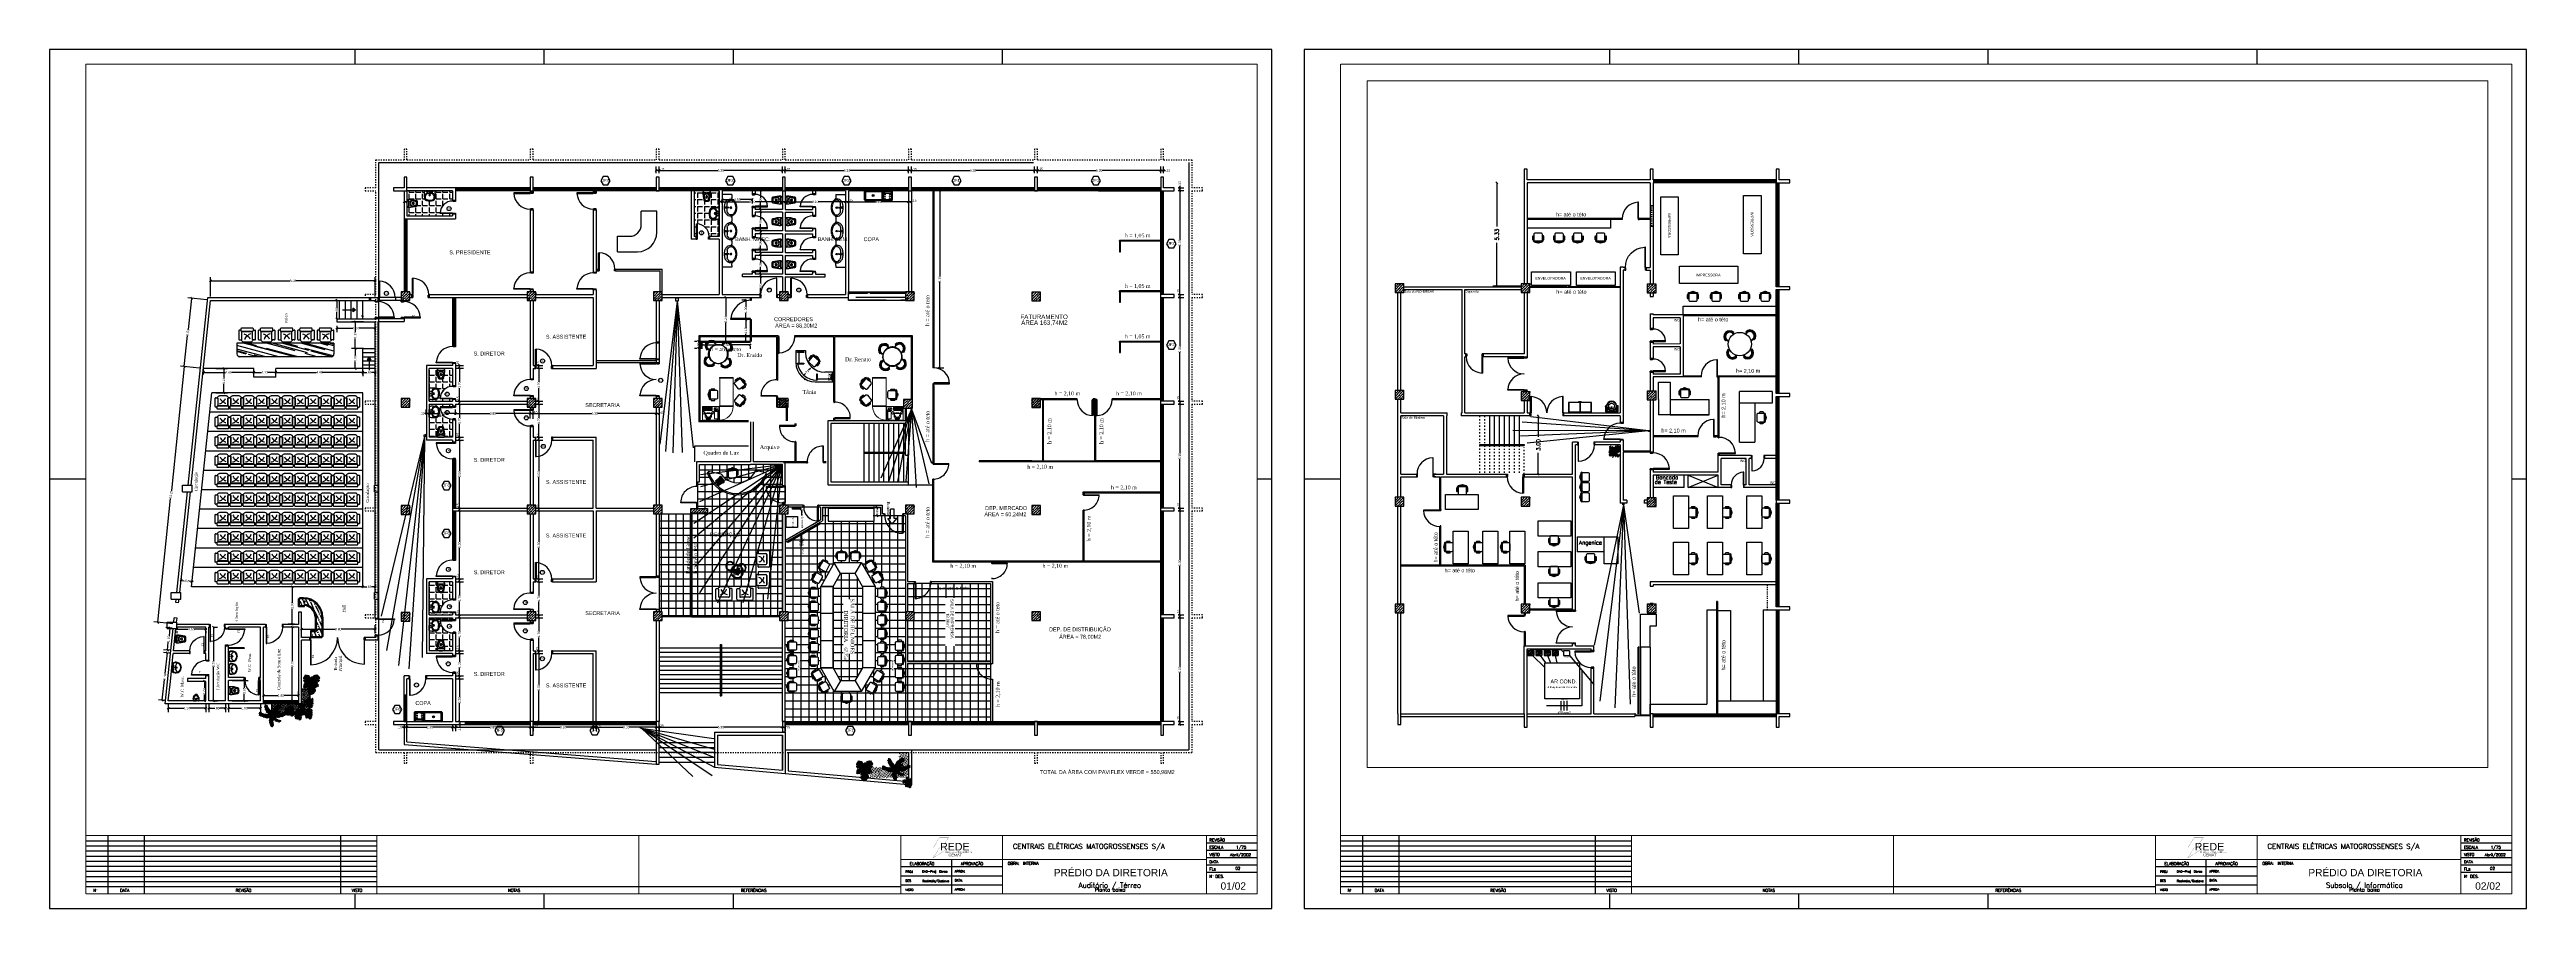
# Paper-space layout 'Layout1' of a CAD drawing. Extents: x 251 to 421, y 90 to 149.
# The model-space entities are those that its viewports show. They can reach past a viewport. Long polylines and large blocks are cut down to what shows.
import ezdxf
from ezdxf.enums import TextEntityAlignment as Align

# ---------------------------------------------------------------- set-up
doc = ezdxf.new("R2010")
doc.units = 0
doc.header["$MEASUREMENT"] = 0
doc.linetypes.add('ACAD_ISO03W100', pattern=[30, 12, -18])
doc.layers.get('0').update_dxf_attribs({"linetype": 'CONTINUOUS'})
doc.layers.get('DEFPOINTS').update_dxf_attribs({"linetype": 'CONTINUOUS'})
for name, color, linetype in [('ACES', 7, 'CONTINUOUS'), ('ACES-I', 251, 'CONTINUOUS'), ('APBAN', 7, 'CONTINUOUS'), ('APBAN-I', 251, 'CONTINUOUS'), ('APCOZ', 7, 'CONTINUOUS'), ('APCOZ-I', 251, 'CONTINUOUS'), ('AR-CENTRAL', 7, 'CONTINUOUS'), ('COTA', 4, 'CONTINUOUS'), ('COTAS', 8, 'CONTINUOUS'), ('DIVISORIA', 1, 'CONTINUOUS'), ('DIVISÓRIA', 1, 'CONTINUOUS'), ('DIVISÓRIAS', 1, 'CONTINUOUS'), ('FINO', 251, 'CONTINUOUS'), ('FORMATO', 7, 'CONTINUOUS'), ('IMPRESSORA', 6, 'CONTINUOUS'), ('JANELA-ESQUADRIAS', 11, 'CONTINUOUS'), ('LOGO5', 5, 'CONTINUOUS'), ('LOUÇAS', 103, 'CONTINUOUS'), ('MOBIL', 7, 'CONTINUOUS'), ('MOBIL-I', 251, 'CONTINUOUS'), ('MURETA', 134, 'CONTINUOUS'), ('MÓVEIS', 21, 'CONTINUOUS'), ('PAREDE', 7, 'CONTINUOUS'), ('PAREDE-ALVENARIA', 7, 'CONTINUOUS'), ('PAREDE-GESSO', 251, 'CONTINUOUS'), ('PILAR', 5, 'CONTINUOUS'), ('PISO', 251, 'CONTINUOUS'), ('PISO-NOVO', 8, 'CONTINUOUS'), ('PISOS', 9, 'CONTINUOUS'), ('PROJEÇÃOTELHADO', 181, 'ACAD_ISO03W100'), ('SETA', 1, 'CONTINUOUS'), ('TEXTO', 8, 'CONTINUOUS'), ('TXTAMBIENTE', 143, 'CONTINUOUS'), ('TXTCIRCUITOS', 113, 'CONTINUOUS'), ('VEGET', 64, 'CONTINUOUS'), ('VEGET-I', 62, 'CONTINUOUS'), ('VIDRO', 4, 'CONTINUOUS'), ('VIEW', 6, 'CONTINUOUS'), ('VISTA', 8, 'CONTINUOUS')]:
    doc.layers.add(name, color=color, linetype=linetype)
doc.layers.add('MOBILIÁRIO', color=1, linetype='CONTINUOUS', lineweight=9)
doc.styles.add('80CL', font='SIMPLEX', dxfattribs={"bigfont": 'SIMP'})
doc.styles.add('NARROW', font='ARIALN.TTF')
doc.styles.add('ROMANC', font='romanc')
doc.styles.add('ROMANS', font='romans.shx')
doc.styles.add('ROMANT', font='romant')
doc.styles.get("Standard").update_dxf_attribs({"font": 'arial.ttf'})
doc.styles.add('SWIST21', font='swissk.ttf')
doc.dimstyles.get("Standard").update_dxf_attribs({"dimscale": 0, "dimtxt": 0.12, "dimasz": 0.1, "dimexe": 0.2, "dimexo": 0.2, "dimgap": 0, "dimtad": 0, "dimzin": 5, "dimdsep": 46, "dimtxsty": 'Standard', "dimblk1": 'OBLIQUE', "dimblk2": 'OBLIQUE', "dimsah": 1, "dimcen": 0.1, "dimadec": 0, "dimazin": 0, "dimtfac": 1, "dimtmove": 0, "dimatfit": 3, "dimldrblk": 'OBLIQUE', "dimfxl": 1, "dimtolj": 1, "dimtzin": 1, "dimarcsym": 0})
pattern_1 = [(0, (0, 0), (0, 0.34925), [0.254, -0.09525]), (90, (0, 0), (-0.34925, 2e-17), [0.254, -0.09525])]
pattern_2 = [(45, (-126.12419, -284.90516), (0.05051394, 0.185217782), [0.238125, -0.047625, 0, -0.047625])]

# ---------------------------------------------------------------- blocks, each defined once
blk = doc.blocks.new('SIMBOLO-REDE')
at = {"const_width": 0.01}
for points in [[(0.46, 0.72), (0, 0)], [(0.01, 0.01), (1.1, 0.72)], [(0.03, 0.72), (0.46, 1.44)], [(0.03, 0.72), (0.46, 0.72)], [(0.46, 1.44), (1.09, 1.44)], [(1.09, 1.44), (0.63, 0.72)], [(0.63, 0.72), (1.1, 0.72)]]:
    blk.add_lwpolyline(points, dxfattribs=at)
for s, height, style, p in [('REDE', 0.522, 'SWIST21', (0.49, 0.53)), ('Empresas de Energia Elétrica', 0.1, 'NARROW', (0.87, 0.38)), ('CEMAT', 0.19, 'SWIST21', (1.07, 0.13))]:
    blk.add_text(s, height=height, dxfattribs=dict(style=style)).set_placement(p)
blk = doc.blocks.new('A1CMM')
for p, q in [((84, 59), (0, 59)), ((0, 59), (0, 0)), ((21, 58), (21, 59)), ((34, 58), (34, 59)), ((47, 58), (47, 59)), ((65.5, 58), (65.5, 59)), ((84, 0), (84, 59)), ((0, 29.5), (2.5, 29.5)), ((83, 29.5), (84, 29.5)), ((2.5, 4.65), (22.5, 4.65)), ((2.5, 4.3), (22.5, 4.3)), ((2.5, 3.95), (22.5, 3.95)), ((2.5, 3.6), (22.5, 3.6)), ((4, 5), (4, 1)), ((6.5, 5), (6.5, 1)), ((20, 5), (20, 1)), ((79.5, 4.5), (83, 4.5)), ((79.5, 4), (83, 4)), ((79.5, 3.5), (83, 3.5)), ((2.5, 3.25), (22.5, 3.25)), ((2.5, 2.9), (22.5, 2.9)), ((2.5, 2.55), (22.5, 2.55)), ((2.5, 2.2), (22.5, 2.2)), ((2.5, 1.85), (22.5, 1.85)), ((58.5, 2.87), (65.5, 2.87)), ((58.5, 2.24), (65.5, 2.24)), ((62, 1), (62, 3.37)), ((79.5, 3), (83, 3)), ((79.5, 2.5), (83, 2.5)), ((0, 0), (84, 0)), ((2.5, 1.5), (58.5, 1.5)), ((21, 0), (21, 1)), ((34, 0), (34, 1)), ((47, 0), (47, 1)), ((58.5, 1.62), (65.5, 1.62))]:
    blk.add_line(p, q)
for points, const_width in [([(83, 58), (2.5, 58)], 0.07), ([(2.5, 58), (2.5, 1)], 0.07), ([(83, 1), (83, 58)], 0.07), ([(2.5, 5), (83, 5)], 0.07), ([(22.5, 5), (22.5, 1)], 0.06), ([(40.5, 5), (40.5, 1)], 0.06), ([(58.5, 1), (58.5, 5)], 0.07), ([(65.5, 1), (65.5, 5)], 0.07), ([(79.5, 1), (79.5, 5)], 0.07), ([(58.5, 3.37), (79.5, 3.37)], 0.07), ([(2.5, 1), (83, 1)], 0.07)]:
    blk.add_lwpolyline(points, dxfattribs=dict(const_width=const_width))
blk.add_blockref('SIMBOLO-REDE', (60.71, 3.45))
at = {"layer": 'TEXTO'}
for s, height, style, p in [('CENTRAIS ELÉTRICAS MATOGROSSENSES S/A', 0.35, 'ROMANC', (66.2, 4.09)), ('VISTO', 0.2, 'ROMANS', (79.7, 3.6)), ('REVISÃO', 0.2, 'ROMANS', (79.7, 4.6)), ('ESCALA', 0.2, 'ROMANS', (79.7, 4.1)), ('PROJ', 0.15, 'ROMANS', (58.82, 2.45)), ('DES', 0.15, 'ROMANS', (58.82, 1.83)), ('ELABORAÇÃO', 0.2, 'ROMANS', (59.12, 2.97)), ('APROV:', 0.15, 'ROMANS', (62.21, 2.47)), ('DATA:', 0.15, 'ROMANS', (62.21, 1.85)), ('APROVAÇÃO', 0.2, 'ROMANS', (62.63, 2.97)), ('OBRA:', 0.2, 'ROMANS', (65.85, 2.99)), ('DATA', 0.2, 'ROMANS', (79.7, 3.1)), ('FLs', 0.2, 'ROMANS', (79.7, 2.6)), ('Nº DES.', 0.2, 'ROMANS', (79.7, 2.1)), ('Nº', 0.2, 'ROMANS', (3, 1.14)), ('DATA', 0.2, 'ROMANS', (4.85, 1.14)), ('REVISÃO', 0.2, 'ROMANS', (12.79, 1.14)), ('VISTO', 0.2, 'ROMANS', (20.77, 1.14)), ('NOTAS', 0.2, 'ROMANS', (31.51, 1.14)), ('REFERÊNCIAS', 0.2, 'ROMANS', (47.51, 1.14)), ('VISTO', 0.15, 'ROMANS', (58.82, 1.2)), ('APROV:', 0.15, 'ROMANS', (62.21, 1.22))]:
    blk.add_text(s, height=height, dxfattribs=dict(at, style=style)).set_placement(p)
for tag, height, style, p in [('DATA', 0.2, 'ROMANS', (81.85, 3.58)), ('ESC', 0.2, 'ROMANS', (81.89, 4.11)), ('REV', 0.2, 'ROMANS', (81.96, 4.59)), ('TITULO1', 0.5, 'SWIST21', (72.93, 2.04)), ('TITULO2', 0.35, 'ROMANT', (72.86, 1.56)), ('TENSÃO', 0.2, 'ROMANS', (78.05, 2.96)), ('NºDES.', 0.5, 'SWIST21', (81.35, 1.29)), ('FL', 0.2, 'ROMANS', (81.66, 2.65)), ('TITULO3', 0.25, 'ROMANC', (72.88, 1.16))]:
    blk.add_attdef(tag, text='', height=height, dxfattribs=dict(at, style=style)).set_placement(p, align=Align.CENTER)
at = {"layer": 'TEXTO', "style": 'ROMANS'}
for tag, p, height in [('PROJ', (59.97, 2.46), 0.15), ('DES', (59.98, 1.82), 0.15), ('OBRA', (66.9, 3), 0.2), ('VISTO', (59.97, 1.2), 0.15)]:
    blk.add_attdef(tag, p, '', height=height, dxfattribs=at)
blk = doc.blocks.new('VASOSAN1')
at = {"layer": 'LOUÇAS'}
for centre in [(-0.1, -0.13), (0.1, -0.13)]:
    blk.add_circle(centre, 0.00698, dxfattribs=at)
for centre, radius, start, end in [((-0.1, -0.08), 0.096, 136.5326, 180), ((1.2, -0.09), 1.4, 179.59, 196.6011), ((-0.09, -0.08), 0.096, 136.5326, 164.4946), ((0, -0.11), 0.188, 163.9784, 171.5717), ((0, -0.11), 0.188, 171.5717, 179.2851), ((-0.18, -0.08), 0.00698, 171.5717, 263.6349), ((1.2, -0.09), 1.39, 180.5244, 196.1957), ((0, 1.56), 1.66, 263.6349, 270), ((0, -1.66), 1.66, 90, 95.7172), ((-0.16, -0.02), 0.00873, 95.7172, 146.3665), ((-0.22, 0.02), 0.0611, 321.8555, 326.3665), ((-0.21, 0.02), 0.0611, 321.8555, 326.3665), ((-0.14, -0.02), 0.0196, 114.5237, 139.2949), ((-0.07, -0.46), 0.0698, 196.1957, 260.8899), ((-0.08, -0.47), 0.0698, 196.6011, 260.4041), ((-0.07, -0.24), 0.0655, 120.5583, 184.2477), ((0.74, -0.18), 0.873, 184.2477, 200.2598), ((-0.06, -0.26), 0.0655, 116.109, 182.0289), ((0.57, -0.23), 0.698, 182.0289, 200.9188), ((0, -0.35), 0.196, 90, 120.5583), ((0, -0.37), 0.196, 90, 116.109), ((0, -0.02), 0.524, 260.4041, 270), ((-0.06, -0.47), 0.0227, 200.9188, 262.8803), ((-0.06, -0.47), 0.0227, 200.2598, 262.5367), ((0, -0.02), 0.512, 260.8899, 270), ((0, -0.02), 0.477, 262.5367, 270), ((0.02, -0.31), 0.0591, 144.0457, 163.2777), ((0.04, -0.32), 0.078, 163.2777, 172.1219), ((0.01, -0.32), 0.0555, 167.7779, 198.8244), ((-0.04, -0.31), 0.00438, 140.0137, 160.5298), ((-0.04, -0.31), 0.00364, 309.4719, 346.4901), ((0.01, -0.32), 0.058, 197.8884, 217.9267), ((0.01, -0.3), 0.0449, 119.7295, 144.0457), ((0.01, -0.33), 0.0468, 217.9267, 242.0063), ((0, -0.29), 0.0303, 90, 119.7295), ((0, -0.34), 0.0348, 242.0063, 270), ((0, -1.66), 1.66, 84.2828, 90), ((0, 1.56), 1.66, 270, 276.3651), ((0, -0.35), 0.196, 59.4417, 90), ((0, -0.37), 0.196, 63.891, 90), ((0, -0.29), 0.0303, 60.2705, 90), ((0, -0.34), 0.0348, 270, 297.9937), ((0, -0.02), 0.477, 270, 277.4633), ((0, -0.02), 0.512, 270, 279.1101), ((0, -0.02), 0.524, 270, 279.5959), ((-0.01, -0.3), 0.0449, 35.9543, 60.2705), ((-0.01, -0.33), 0.0468, 297.9937, 322.0733), ((-0.02, -0.31), 0.0591, 16.7223, 35.9543), ((-0.01, -0.32), 0.058, 322.0733, 342.1116), ((-0.04, -0.32), 0.078, 7.8781, 16.7223), ((-0.01, -0.32), 0.0555, 341.1756, 12.2221), ((0.04, -0.31), 0.00438, 19.4702, 39.9863), ((0.04, -0.31), 0.00364, 193.5099, 230.5281), ((0.06, -0.47), 0.0227, 277.1197, 339.0812), ((0.06, -0.47), 0.0227, 277.4633, 339.7402), ((-0.74, -0.18), 0.873, 339.7402, 355.7523), ((-0.57, -0.23), 0.698, 339.0812, 357.9711), ((0.07, -0.46), 0.0698, 279.1101, 343.8043), ((0.06, -0.26), 0.0655, 357.9711, 63.891), ((0.08, -0.47), 0.0698, 279.5959, 343.3989), ((0.07, -0.24), 0.0655, 355.7523, 59.4417), ((-1.2, -0.09), 1.4, 343.3989, 0.41), ((-1.2, -0.09), 1.39, 343.8043, 359.4756), ((0.14, -0.02), 0.0196, 40.7051, 65.4763), ((0.21, 0.02), 0.0611, 213.6335, 218.1445), ((0.09, -0.08), 0.096, 15.5054, 43.4674), ((0.16, -0.02), 0.00873, 33.6335, 84.2828), ((0.22, 0.02), 0.0611, 213.6335, 218.1445), ((0.1, -0.08), 0.096, 0, 43.4674), ((0, -0.11), 0.188, 8.4283, 16.0216), ((0.18, -0.08), 0.00698, 276.3651, 8.4283), ((0, -0.11), 0.188, 0.7149, 8.4283)]:
    blk.add_arc(centre, radius, start, end, dxfattribs=at)
blk = doc.blocks.new('LAVAT03')
at = {"layer": 'LOUÇAS'}
for p in [(-0.27, 0), (0.27, 0)]:
    blk.add_line(p, (0, 0), dxfattribs=at)
for centre in [(-0.11, -0.09), (0.11, -0.09)]:
    blk.add_circle(centre, 0.021, dxfattribs=at)
for centre, radius, start, end in [((-0.66, -0.2), 0.952, 0.0413, 11.9327), ((0.66, -0.2), 0.952, 168.0673, 179.9587), ((1.09, -0.16), 1.38, 181.6145, 188.2504), ((-0.1, -0.34), 0.183, 186.1563, 246.6298), ((-0.21, -0.19), 0.03, 101.0404, 175.381), ((0.56, -0.26), 0.8, 175.381, 186.2391), ((-0.04, -0.33), 0.197, 132.2593, 182.819), ((-0.11, -0.34), 0.125, 179.8449, 247.0674), ((0.02, -1.34), 1.2, 90.8986, 101.0404), ((-0.1, 1.48), 1.5, 266.1774, 273.8226), ((0.04, -0.48), 0.361, 111.4716, 124.8909), ((0.01, 0.04), 0.568, 251.7305, 269.1731), ((0, -0.02), 0.464, 249.6294, 269.1647), ((0, -0.22), 0.042, 90, 270), ((0, -0.22), 0.026, 90, 270), ((0, -0.08), 0.021, 90, 270), ((0.1, 1.48), 1.5, 266.1774, 273.8226), ((0, -0.08), 0.021, 270, 90), ((-0.02, -1.34), 1.2, 78.9596, 89.1014), ((0, -0.22), 0.042, 270, 90), ((0, -0.22), 0.026, 270, 90), ((0, -0.03), 0.462, 270.3153, 290.4098), ((-0.01, 0.04), 0.567, 270.7581, 288.2735), ((-0.04, -0.48), 0.361, 55.1091, 68.5284), ((0.11, -0.34), 0.125, 292.9326, 0.1551), ((0.04, -0.33), 0.197, 357.181, 47.7407), ((0.1, -0.34), 0.183, 293.3702, 353.8437), ((0.21, -0.19), 0.03, 4.619, 78.9596), ((-0.56, -0.26), 0.8, 353.7609, 4.619), ((-1.09, -0.16), 1.38, 351.7496, 358.3855)]:
    blk.add_arc(centre, radius, start, end, dxfattribs=at)
blk = doc.blocks.new('PIA')
at = {"layer": 'APBAN'}
for p, q in [((0, 0), (2.95, 0)), ((0, -0.56), (0, 0)), ((2.95, 0), (4.31, 0)), ((4.31, -0.56), (4.31, 0)), ((0, -0.56), (0.19, -0.56)), ((1.36, -0.56), (1.59, -0.56)), ((2.76, -0.56), (2.95, -0.56)), ((2.91, -0.56), (2.95, -0.56)), ((4.21, -0.56), (4.31, -0.56))]:
    blk.add_line(p, q, dxfattribs=at)
for centre, radius, start, end in [((0.19, -0.67), 0.112, 30.4129, 90), ((0.64, -0.41), 0.402, 210.4129, 235.3048), ((0.72, -0.29), 0.549, 235.3048, 253.9991), ((0.78, -0.1), 0.748, 253.9991, 270), ((0.78, -0.1), 0.748, 270, 286.0009), ((0.83, -0.29), 0.549, 286.0009, 304.6952), ((0.91, -0.41), 0.402, 304.6952, 329.1076), ((1.36, -0.67), 0.112, 90, 149.7817), ((1.59, -0.67), 0.112, 30.2183, 90), ((2.04, -0.41), 0.402, 210.8924, 235.3048), ((2.12, -0.29), 0.549, 235.3048, 253.9991), ((2.17, -0.1), 0.748, 253.9991, 270), ((2.17, -0.1), 0.748, 270, 286.0009), ((2.23, -0.29), 0.549, 286.0009, 304.6952), ((2.31, -0.41), 0.402, 304.6952, 329.5871), ((2.76, -0.67), 0.112, 90, 149.5871), ((2.95, -0.67), 0.112, 30.2183, 90), ((3.39, -0.41), 0.402, 210.8924, 235.3048), ((3.48, -0.29), 0.549, 235.3048, 253.9991), ((3.53, -0.1), 0.748, 253.9991, 270), ((3.53, -0.1), 0.748, 270, 286.0009), ((3.59, -0.29), 0.549, 286.0009, 304.6952), ((3.67, -0.41), 0.402, 304.6952, 329.5871), ((4.21, -0.92), 0.36, 89.2132, 122.1928)]:
    blk.add_arc(centre, radius, start, end, dxfattribs=at)
at = {"layer": 'APBAN-I'}
for p, q in [((0.77, -0.29), (0.55, -0.29)), ((0.75, -0.2), (0.71, -0.21)), ((0.75, -0.21), (0.71, -0.22)), ((0.8, -0.18), (0.74, -0.19)), ((0.8, -0.18), (0.74, -0.2)), ((0.81, -0.19), (0.75, -0.21)), ((0.81, -0.19), (0.75, -0.21)), ((0.77, -0.4), (0.77, -0.23)), ((0.78, -0.4), (0.78, -0.23)), ((1.01, -0.29), (0.78, -0.29)), ((0.78, -0.8), (0.78, -0.8)), ((1.94, -0.29), (2.17, -0.29)), ((2.14, -0.19), (2.2, -0.21)), ((2.14, -0.19), (2.2, -0.21)), ((2.15, -0.18), (2.21, -0.2)), ((2.15, -0.18), (2.21, -0.19)), ((2.17, -0.4), (2.17, -0.23)), ((2.18, -0.4), (2.18, -0.23)), ((2.18, -0.29), (2.4, -0.29)), ((2.2, -0.21), (2.24, -0.22)), ((2.21, -0.2), (2.24, -0.21)), ((3.3, -0.29), (3.52, -0.29)), ((3.5, -0.19), (3.56, -0.21)), ((3.5, -0.19), (3.56, -0.21)), ((3.51, -0.18), (3.56, -0.2)), ((3.51, -0.18), (3.56, -0.19)), ((3.52, -0.4), (3.52, -0.23)), ((3.54, -0.4), (3.54, -0.23)), ((3.54, -0.29), (3.76, -0.29)), ((3.56, -0.2), (3.59, -0.21)), ((3.56, -0.21), (3.59, -0.22))]:
    blk.add_line(p, q, dxfattribs=at)
for centre, radius in [((0.78, -0.52), 0.04), ((0.78, -0.52), 0.0224), ((0.78, -0.52), 0.024), ((2.17, -0.52), 0.04), ((2.17, -0.52), 0.024), ((2.17, -0.52), 0.0224), ((3.53, -0.52), 0.04), ((3.53, -0.52), 0.024), ((3.53, -0.52), 0.0224)]:
    blk.add_circle(centre, radius, dxfattribs=at)
for centre, radius, start, end in [((0.51, -0.49), 0.253, 149.1076, 180), ((0.51, -0.49), 0.253, 180, 210.8924), ((0.64, -0.56), 0.402, 124.6952, 149.1076), ((0.52, -0.52), 0.183, 146.9396, 180), ((0.52, -0.52), 0.183, 180, 213.0604), ((0.64, -0.6), 0.329, 122.4712, 146.9396), ((0.64, -0.44), 0.329, 213.0604, 237.5288), ((0.72, -0.68), 0.549, 106.0009, 124.6952), ((0.72, -0.73), 0.48, 116.1881, 122.4712), ((0.72, -0.31), 0.48, 237.5288, 255.2333), ((0.55, -0.37), 0.0799, 90, 116.1881), ((0.78, -0.88), 0.748, 90, 106.0009), ((0.78, -0.11), 0.688, 255.2333, 270), ((0.71, -0.22), 0.0016, 109.1342, 289.1342), ((0.78, -0.19), 0.032, 293.5782, 246.4218), ((0.76, -0.23), 0.00799, 0, 66.4218), ((0.78, -0.4), 0.00799, 180, 0), ((0.78, -0.88), 0.748, 73.9991, 90), ((0.79, -0.23), 0.00799, 113.5782, 180), ((0.78, -0.11), 0.688, 270, 284.7667), ((0.83, -0.31), 0.48, 284.7667, 302.4712), ((0.83, -0.68), 0.549, 55.3048, 73.9991), ((1.01, -0.37), 0.0799, 63.8119, 90), ((0.83, -0.73), 0.48, 57.5288, 63.8119), ((0.91, -0.6), 0.329, 33.0604, 57.5288), ((0.91, -0.44), 0.329, 302.4712, 326.9396), ((0.91, -0.56), 0.402, 30.8924, 55.3048), ((1.03, -0.52), 0.183, 0, 33.0604), ((1.03, -0.52), 0.183, 326.9396, 0), ((1.04, -0.49), 0.253, 329.7817, 30.8924), ((1.04, -0.49), 0.253, 329.1076, 329.7817), ((1.91, -0.49), 0.253, 149.1076, 210.2183), ((2.04, -0.56), 0.402, 124.6952, 149.1076), ((1.91, -0.49), 0.253, 210.2183, 210.8924), ((1.92, -0.52), 0.183, 146.9396, 180), ((1.92, -0.52), 0.183, 180, 213.0604), ((2.04, -0.6), 0.329, 122.4712, 146.9396), ((2.04, -0.44), 0.329, 213.0604, 237.5288), ((2.12, -0.68), 0.549, 106.0009, 124.6952), ((2.12, -0.73), 0.48, 116.1881, 122.4712), ((2.12, -0.31), 0.48, 237.5288, 255.2333), ((1.94, -0.37), 0.0799, 90, 116.1881), ((2.17, -0.88), 0.748, 90, 106.0009), ((2.17, -0.11), 0.688, 255.2333, 270), ((2.17, -0.19), 0.032, 293.5782, 246.4218), ((2.16, -0.23), 0.00799, 0, 66.4218), ((2.17, -0.88), 0.748, 73.9991, 90), ((2.17, -0.4), 0.00799, 180, 0), ((2.17, -0.11), 0.688, 270, 284.7667), ((2.19, -0.23), 0.00799, 113.5782, 180), ((2.24, -0.22), 0.0016, 250.8658, 70.8658), ((2.23, -0.31), 0.48, 284.7667, 302.4712), ((2.23, -0.68), 0.549, 55.3048, 73.9991), ((2.4, -0.37), 0.0799, 63.8119, 90), ((2.23, -0.73), 0.48, 57.5288, 63.8119), ((2.31, -0.6), 0.329, 33.0604, 57.5288), ((2.31, -0.44), 0.329, 302.4712, 326.9396), ((2.31, -0.56), 0.402, 30.8924, 55.3048), ((2.43, -0.52), 0.183, 0, 33.0604), ((2.43, -0.52), 0.183, 326.9396, 0), ((2.44, -0.49), 0.253, 0, 30.8924), ((2.44, -0.49), 0.253, 329.1076, 0), ((3.27, -0.49), 0.253, 149.1076, 210.2183), ((3.39, -0.56), 0.402, 124.6952, 149.1076), ((3.27, -0.49), 0.253, 210.2183, 210.8924), ((3.27, -0.52), 0.183, 146.9396, 180), ((3.27, -0.52), 0.183, 180, 213.0604), ((3.4, -0.6), 0.329, 122.4712, 146.9396), ((3.4, -0.44), 0.329, 213.0604, 237.5288), ((3.48, -0.68), 0.549, 106.0009, 124.6952), ((3.48, -0.73), 0.48, 116.1881, 122.4712), ((3.48, -0.31), 0.48, 237.5288, 255.2333), ((3.3, -0.37), 0.0799, 90, 116.1881), ((3.53, -0.88), 0.748, 90, 106.0009), ((3.53, -0.11), 0.688, 255.2333, 270), ((3.53, -0.19), 0.032, 293.5782, 246.4218), ((3.52, -0.23), 0.00799, 0, 66.4218), ((3.53, -0.4), 0.00799, 180, 0), ((3.53, -0.88), 0.748, 73.9991, 90), ((3.53, -0.11), 0.688, 270, 284.7667), ((3.55, -0.23), 0.00799, 113.5782, 180), ((3.59, -0.22), 0.0016, 250.8658, 70.8658), ((3.58, -0.31), 0.48, 284.7667, 302.4712), ((3.59, -0.68), 0.549, 55.3048, 73.9991), ((3.76, -0.37), 0.0799, 63.8119, 90), ((3.58, -0.73), 0.48, 57.5288, 63.8119), ((3.67, -0.6), 0.329, 33.0604, 57.5288), ((3.67, -0.44), 0.329, 302.4712, 326.9396), ((3.67, -0.56), 0.402, 30.8924, 55.3048), ((3.79, -0.52), 0.183, 0, 33.0604), ((3.79, -0.52), 0.183, 326.9396, 0), ((3.8, -0.49), 0.253, 0, 30.8924), ((3.8, -0.49), 0.253, 329.1076, 0)]:
    blk.add_arc(centre, radius, start, end, dxfattribs=at)
blk = doc.blocks.new('PIA2')
at = {"layer": 'APCOZ'}
for p, q in [((0.67, 0), (-0.67, 0)), ((-0.73, -0.07), (-0.73, -0.44)), ((-0.69, -0.01), (-0.72, -0.04)), ((-0.69, -0.5), (-0.72, -0.47)), ((-0.67, -0.51), (0.67, -0.51)), ((0.69, -0.01), (0.72, -0.04)), ((0.69, -0.5), (0.72, -0.47)), ((0.73, -0.44), (0.73, -0.07))]:
    blk.add_line(p, q, dxfattribs=at)
for centre, start, end in [((-0.69, -0.07), 135, 180), ((-0.69, -0.44), 180, 225), ((-0.67, -0.04), 90, 135), ((-0.67, -0.47), 225, 270), ((0.67, -0.04), 45, 90), ((0.67, -0.47), 270, 315), ((0.69, -0.07), 0, 45), ((0.69, -0.44), 315, 0)]:
    blk.add_arc(centre, 0.04, start, end, dxfattribs=at)
at = {"layer": 'APCOZ-I'}
for p, q in [((-0.68, -0.03), (-0.71, -0.05)), ((-0.71, -0.07), (-0.71, -0.44)), ((-0.68, -0.48), (-0.71, -0.46)), ((-0.67, -0.03), (-0.7, -0.06)), ((-0.7, -0.07), (-0.7, -0.44)), ((-0.67, -0.48), (-0.7, -0.45)), ((0.67, -0.02), (-0.67, -0.02)), ((0.17, -0.03), (-0.67, -0.03)), ((-0.66, -0.06), (-0.67, -0.07)), ((-0.67, -0.07), (-0.67, -0.44)), ((-0.66, -0.45), (-0.67, -0.44)), ((-0.67, -0.48), (0.17, -0.48)), ((-0.67, -0.49), (0.67, -0.49)), ((0.16, -0.06), (-0.66, -0.06)), ((-0.66, -0.45), (0.16, -0.45)), ((0.16, -0.06), (0.17, -0.07)), ((0.16, -0.45), (0.17, -0.44)), ((0.17, -0.03), (0.2, -0.06)), ((0.17, -0.07), (0.17, -0.44)), ((0.17, -0.48), (0.2, -0.45)), ((0.2, -0.07), (0.2, -0.44)), ((0.22, -0.14), (0.22, -0.44)), ((0.25, -0.11), (0.23, -0.13)), ((0.25, -0.48), (0.23, -0.45)), ((0.27, -0.13), (0.25, -0.15)), ((0.27, -0.13), (0.25, -0.15)), ((0.25, -0.15), (0.25, -0.44)), ((0.27, -0.45), (0.25, -0.44)), ((0.26, -0.08), (0.26, -0.04)), ((0.26, -0.11), (0.67, -0.11)), ((0.26, -0.48), (0.67, -0.48)), ((0.27, -0.03), (0.66, -0.03)), ((0.27, -0.08), (0.31, -0.08)), ((0.27, -0.1), (0.66, -0.1)), ((0.27, -0.13), (0.66, -0.13)), ((0.27, -0.45), (0.66, -0.45)), ((0.66, -0.13), (0.67, -0.15)), ((0.66, -0.45), (0.67, -0.44)), ((0.67, -0.08), (0.67, -0.04)), ((0.67, -0.11), (0.7, -0.13)), ((0.67, -0.15), (0.67, -0.44)), ((0.67, -0.48), (0.7, -0.45)), ((0.68, -0.03), (0.71, -0.05)), ((0.68, -0.48), (0.71, -0.46)), ((0.7, -0.14), (0.7, -0.44)), ((0.71, -0.07), (0.71, -0.44))]:
    blk.add_line(p, q, dxfattribs=at)
at = {"layer": 'APCOZ-I', "color": 253}
for centre, radius in [((-0.27, -0.25), 0.0485), ((-0.27, -0.25), 0.0385), ((-0.27, -0.25), 0.0148), ((0.28, -0.17), 0.00271), ((0.28, -0.2), 0.00271), ((0.28, -0.23), 0.00271), ((0.28, -0.26), 0.00271), ((0.28, -0.29), 0.00271), ((0.28, -0.32), 0.00271), ((0.28, -0.35), 0.00271), ((0.28, -0.38), 0.00271), ((0.28, -0.41), 0.00271), ((0.31, -0.17), 0.00271), ((0.31, -0.2), 0.00271), ((0.31, -0.23), 0.00271), ((0.31, -0.26), 0.00271), ((0.31, -0.29), 0.00271), ((0.31, -0.32), 0.00271), ((0.31, -0.35), 0.00271), ((0.31, -0.38), 0.00271), ((0.31, -0.41), 0.00271), ((0.34, -0.17), 0.00271), ((0.34, -0.2), 0.00271), ((0.34, -0.23), 0.00271), ((0.34, -0.26), 0.00271), ((0.34, -0.29), 0.00271), ((0.34, -0.32), 0.00271), ((0.34, -0.35), 0.00271), ((0.34, -0.38), 0.00271), ((0.34, -0.41), 0.00271), ((0.58, -0.17), 0.00271), ((0.58, -0.2), 0.00271), ((0.58, -0.23), 0.00271), ((0.58, -0.26), 0.00271), ((0.58, -0.29), 0.00271), ((0.58, -0.32), 0.00271), ((0.58, -0.35), 0.00271), ((0.58, -0.38), 0.00271), ((0.58, -0.41), 0.00271), ((0.61, -0.17), 0.00271), ((0.61, -0.2), 0.00271), ((0.61, -0.23), 0.00271), ((0.61, -0.26), 0.00271), ((0.61, -0.29), 0.00271), ((0.61, -0.32), 0.00271), ((0.61, -0.35), 0.00271), ((0.61, -0.38), 0.00271), ((0.61, -0.41), 0.00271), ((0.64, -0.17), 0.00271), ((0.64, -0.2), 0.00271), ((0.64, -0.23), 0.00271), ((0.64, -0.26), 0.00271), ((0.64, -0.29), 0.00271), ((0.64, -0.32), 0.00271), ((0.64, -0.35), 0.00271), ((0.64, -0.38), 0.00271), ((0.64, -0.41), 0.00271)]:
    blk.add_circle(centre, radius, dxfattribs=at)
at = {"layer": 'APCOZ-I'}
blk.add_circle((0.29, -0.06), 0.024, dxfattribs=at)
for centre, radius, start, end in [((-0.69, -0.07), 0.02, 135, 180), ((-0.69, -0.44), 0.02, 180, 225), ((-0.69, -0.07), 0.01, 135, 180), ((-0.69, -0.44), 0.01, 180, 225), ((-0.67, -0.04), 0.02, 90, 135), ((-0.67, -0.47), 0.02, 225, 270), ((-0.67, -0.04), 0.01, 90, 135), ((-0.67, -0.47), 0.01, 225, 270), ((0.17, -0.04), 0.01, 45, 90), ((0.17, -0.47), 0.01, 270, 315), ((0.19, -0.07), 0.01, 0, 45), ((0.19, -0.44), 0.01, 315, 0), ((0.23, -0.14), 0.01, 135, 180), ((0.23, -0.44), 0.01, 180, 225), ((0.26, -0.12), 0.01, 90, 135), ((0.26, -0.47), 0.01, 225, 270), ((0.27, -0.04), 0.01, 90, 180), ((0.27, -0.08), 0.01, 180, 270), ((0.66, -0.04), 0.01, 0, 90), ((0.66, -0.08), 0.01, 270, 0), ((0.67, -0.04), 0.02, 45, 90), ((0.67, -0.12), 0.01, 45, 90), ((0.67, -0.47), 0.01, 270, 315), ((0.67, -0.47), 0.02, 270, 315), ((0.69, -0.14), 0.01, 0, 45), ((0.69, -0.44), 0.01, 315, 0), ((0.69, -0.07), 0.02, 0, 45), ((0.69, -0.44), 0.02, 315, 0)]:
    blk.add_arc(centre, radius, start, end, dxfattribs=at)
blk = doc.blocks.new('_OBLIQUE')
at = {"color": 0, "linetype": 'ByBlock'}
blk.add_line((-0.5, -0.5), (0.5, 0.5), dxfattribs=at)
blk = doc.blocks.new('*D5')
at = {"color": 0, "linetype": 'ByBlock'}
for p, q in [((142.75, 300.28), (142.75, 300.62)), ((142.75, 300.42), (145.77, 300.42)), ((149.1, 300.42), (146.08, 300.42)), ((149.1, 300.28), (149.1, 300.62))]:
    blk.add_line(p, q, dxfattribs=at)
at = {"layer": 'DEFPOINTS', "color": 0, "linetype": 'ByBlock'}
for p in [(142.75, 300.42), (142.75, 300.08), (149.1, 300.08)]:
    blk.add_point(p, dxfattribs=at)
at = {"color": 0, "linetype": 'ByBlock', "xscale": 0.1, "yscale": 0.1, "zscale": 0.1, "rotation": 180}
blk.add_blockref('_OBLIQUE', (142.75, 300.42), dxfattribs=at)
at = {"color": 0, "linetype": 'ByBlock', "xscale": 0.1, "yscale": 0.1, "zscale": 0.1}
blk.add_blockref('_OBLIQUE', (149.1, 300.42), dxfattribs=at)
at = {"color": 0, "linetype": 'ByBlock', "insert": (145.93, 300.42), "char_height": 0.12, "attachment_point": 5}
blk.add_mtext('\\A1;6.35', dxfattribs=at)
blk = doc.blocks.new('*D6')
at = {"color": 0, "linetype": 'ByBlock'}
for p, q in [((142.6, 300.28), (142.6, 300.62)), ((142.75, 300.42), (142.6, 300.42)), ((142.75, 300.28), (142.75, 300.62))]:
    blk.add_line(p, q, dxfattribs=at)
at = {"layer": 'DEFPOINTS', "color": 0, "linetype": 'ByBlock'}
for p in [(142.6, 300.42), (142.6, 300.08), (142.75, 300.08)]:
    blk.add_point(p, dxfattribs=at)
at = {"color": 0, "linetype": 'ByBlock', "xscale": 0.1, "yscale": 0.1, "zscale": 0.1, "rotation": 180}
blk.add_blockref('_OBLIQUE', (142.6, 300.42), dxfattribs=at)
at = {"color": 0, "linetype": 'ByBlock', "xscale": 0.1, "yscale": 0.1, "zscale": 0.1}
blk.add_blockref('_OBLIQUE', (142.75, 300.42), dxfattribs=at)
at = {"color": 0, "linetype": 'ByBlock', "insert": (142.92, 300.5), "char_height": 0.12, "attachment_point": 5}
blk.add_mtext('\\A1;.15', dxfattribs=at)
blk = doc.blocks.new('*D7')
at = {"color": 0, "linetype": 'ByBlock'}
for p, q in [((136.25, 300.28), (136.25, 300.62)), ((136.25, 300.42), (139.27, 300.42)), ((142.6, 300.42), (139.58, 300.42)), ((142.6, 300.28), (142.6, 300.62))]:
    blk.add_line(p, q, dxfattribs=at)
at = {"layer": 'DEFPOINTS', "color": 0, "linetype": 'ByBlock'}
for p in [(136.25, 300.42), (136.25, 300.08), (142.6, 300.08)]:
    blk.add_point(p, dxfattribs=at)
at = {"color": 0, "linetype": 'ByBlock', "xscale": 0.1, "yscale": 0.1, "zscale": 0.1, "rotation": 180}
blk.add_blockref('_OBLIQUE', (136.25, 300.42), dxfattribs=at)
at = {"color": 0, "linetype": 'ByBlock', "xscale": 0.1, "yscale": 0.1, "zscale": 0.1}
blk.add_blockref('_OBLIQUE', (142.6, 300.42), dxfattribs=at)
at = {"color": 0, "linetype": 'ByBlock', "insert": (139.43, 300.42), "char_height": 0.12, "attachment_point": 5}
blk.add_mtext('\\A1;6.35', dxfattribs=at)
blk = doc.blocks.new('*D8')
at = {"color": 0, "linetype": 'ByBlock'}
for p, q in [((136.1, 300.28), (136.1, 300.62)), ((136.25, 300.42), (136.1, 300.42)), ((136.25, 300.28), (136.25, 300.62))]:
    blk.add_line(p, q, dxfattribs=at)
at = {"layer": 'DEFPOINTS', "color": 0, "linetype": 'ByBlock'}
for p in [(136.1, 300.42), (136.1, 300.08), (136.25, 300.08)]:
    blk.add_point(p, dxfattribs=at)
at = {"color": 0, "linetype": 'ByBlock', "xscale": 0.1, "yscale": 0.1, "zscale": 0.1, "rotation": 180}
blk.add_blockref('_OBLIQUE', (136.1, 300.42), dxfattribs=at)
at = {"color": 0, "linetype": 'ByBlock', "xscale": 0.1, "yscale": 0.1, "zscale": 0.1}
blk.add_blockref('_OBLIQUE', (136.25, 300.42), dxfattribs=at)
at = {"color": 0, "linetype": 'ByBlock', "insert": (136.41, 300.49), "char_height": 0.12, "attachment_point": 5}
blk.add_mtext('\\A1;.15', dxfattribs=at)
blk = doc.blocks.new('*D9')
at = {"color": 0, "linetype": 'ByBlock'}
for p, q in [((129.75, 300.28), (129.75, 300.62)), ((129.75, 300.42), (132.77, 300.42)), ((136.1, 300.42), (133.08, 300.42)), ((136.1, 300.28), (136.1, 300.62))]:
    blk.add_line(p, q, dxfattribs=at)
at = {"layer": 'DEFPOINTS', "color": 0, "linetype": 'ByBlock'}
for p in [(129.75, 300.42), (129.75, 300.08), (136.1, 300.08)]:
    blk.add_point(p, dxfattribs=at)
at = {"color": 0, "linetype": 'ByBlock', "xscale": 0.1, "yscale": 0.1, "zscale": 0.1, "rotation": 180}
blk.add_blockref('_OBLIQUE', (129.75, 300.42), dxfattribs=at)
at = {"color": 0, "linetype": 'ByBlock', "xscale": 0.1, "yscale": 0.1, "zscale": 0.1}
blk.add_blockref('_OBLIQUE', (136.1, 300.42), dxfattribs=at)
at = {"color": 0, "linetype": 'ByBlock', "insert": (132.93, 300.42), "char_height": 0.12, "attachment_point": 5}
blk.add_mtext('\\A1;6.35', dxfattribs=at)
blk = doc.blocks.new('*D10')
at = {"color": 0, "linetype": 'ByBlock'}
for p, q in [((129.6, 300.28), (129.6, 300.62)), ((129.75, 300.42), (129.6, 300.42)), ((129.75, 300.28), (129.75, 300.62))]:
    blk.add_line(p, q, dxfattribs=at)
at = {"layer": 'DEFPOINTS', "color": 0, "linetype": 'ByBlock'}
for p in [(129.6, 300.42), (129.6, 300.08), (129.75, 300.08)]:
    blk.add_point(p, dxfattribs=at)
at = {"color": 0, "linetype": 'ByBlock', "xscale": 0.1, "yscale": 0.1, "zscale": 0.1, "rotation": 180}
blk.add_blockref('_OBLIQUE', (129.6, 300.42), dxfattribs=at)
at = {"color": 0, "linetype": 'ByBlock', "xscale": 0.1, "yscale": 0.1, "zscale": 0.1}
blk.add_blockref('_OBLIQUE', (129.75, 300.42), dxfattribs=at)
at = {"color": 0, "linetype": 'ByBlock', "insert": (129.89, 300.49), "char_height": 0.12, "attachment_point": 5}
blk.add_mtext('\\A1;.15', dxfattribs=at)
blk = doc.blocks.new('*D11')
at = {"color": 0, "linetype": 'ByBlock'}
for p, q in [((123.25, 300.28), (123.25, 300.62)), ((123.25, 300.42), (126.27, 300.42)), ((129.6, 300.42), (126.58, 300.42)), ((129.6, 300.28), (129.6, 300.62))]:
    blk.add_line(p, q, dxfattribs=at)
at = {"layer": 'DEFPOINTS', "color": 0, "linetype": 'ByBlock'}
for p in [(123.25, 300.42), (123.25, 300.08), (129.6, 300.08)]:
    blk.add_point(p, dxfattribs=at)
at = {"color": 0, "linetype": 'ByBlock', "xscale": 0.1, "yscale": 0.1, "zscale": 0.1, "rotation": 180}
blk.add_blockref('_OBLIQUE', (123.25, 300.42), dxfattribs=at)
at = {"color": 0, "linetype": 'ByBlock', "xscale": 0.1, "yscale": 0.1, "zscale": 0.1}
blk.add_blockref('_OBLIQUE', (129.6, 300.42), dxfattribs=at)
at = {"color": 0, "linetype": 'ByBlock', "insert": (126.43, 300.42), "char_height": 0.12, "attachment_point": 5}
blk.add_mtext('\\A1;6.35', dxfattribs=at)
blk = doc.blocks.new('*D12')
at = {"color": 0, "linetype": 'ByBlock'}
for p, q in [((123.1, 300.28), (123.1, 300.62)), ((123.25, 300.42), (123.1, 300.42)), ((123.25, 300.28), (123.25, 300.62))]:
    blk.add_line(p, q, dxfattribs=at)
at = {"layer": 'DEFPOINTS', "color": 0, "linetype": 'ByBlock'}
for p in [(123.1, 300.42), (123.1, 300.08), (123.25, 300.08)]:
    blk.add_point(p, dxfattribs=at)
at = {"color": 0, "linetype": 'ByBlock', "xscale": 0.1, "yscale": 0.1, "zscale": 0.1, "rotation": 180}
blk.add_blockref('_OBLIQUE', (123.1, 300.42), dxfattribs=at)
at = {"color": 0, "linetype": 'ByBlock', "xscale": 0.1, "yscale": 0.1, "zscale": 0.1}
blk.add_blockref('_OBLIQUE', (123.25, 300.42), dxfattribs=at)
at = {"color": 0, "linetype": 'ByBlock', "insert": (123.4, 300.49), "char_height": 0.12, "attachment_point": 5}
blk.add_mtext('\\A1;.15', dxfattribs=at)
blk = doc.blocks.new('*D13')
at = {"color": 0, "linetype": 'ByBlock'}
for p, q in [((150, 299.53), (150.29, 299.53)), ((150, 299.38), (150.29, 299.38)), ((150.09, 299.63), (150.09, 299.53)), ((150.09, 299.53), (150.09, 299.38))]:
    blk.add_line(p, q, dxfattribs=at)
at = {"layer": 'DEFPOINTS', "color": 0, "linetype": 'ByBlock'}
for p in [(149.8, 299.53), (149.8, 299.38), (150.09, 299.38)]:
    blk.add_point(p, dxfattribs=at)
at = {"color": 0, "linetype": 'ByBlock', "xscale": 0.1, "yscale": 0.1, "zscale": 0.1}
for p, rotation in [((150.09, 299.53), 90), ((150.09, 299.38), 270)]:
    blk.add_blockref('_OBLIQUE', p, dxfattribs=dict(at, rotation=rotation))
at = {"color": 0, "linetype": 'ByBlock', "insert": (150.09, 299.75), "char_height": 0.12, "attachment_point": 5, "rotation": 90}
blk.add_mtext('\\A1;.15', dxfattribs=at)
blk = doc.blocks.new('*D14')
at = {"color": 0, "linetype": 'ByBlock'}
for p, q in [((150, 299.38), (150.29, 299.38)), ((150.09, 299.38), (150.09, 296.86)), ((150.09, 294.03), (150.09, 296.55)), ((150, 294.03), (150.29, 294.03))]:
    blk.add_line(p, q, dxfattribs=at)
at = {"layer": 'DEFPOINTS', "color": 0, "linetype": 'ByBlock'}
for p in [(149.8, 299.38), (149.8, 294.03), (150.09, 294.03)]:
    blk.add_point(p, dxfattribs=at)
at = {"color": 0, "linetype": 'ByBlock', "xscale": 0.1, "yscale": 0.1, "zscale": 0.1}
for p, rotation in [((150.09, 299.38), 90), ((150.09, 294.03), 270)]:
    blk.add_blockref('_OBLIQUE', p, dxfattribs=dict(at, rotation=rotation))
at = {"color": 0, "linetype": 'ByBlock', "insert": (150.09, 296.7), "char_height": 0.12, "attachment_point": 5, "rotation": 90}
blk.add_mtext('\\A1;5.35', dxfattribs=at)
blk = doc.blocks.new('*D15')
at = {"color": 0, "linetype": 'ByBlock'}
for p, q in [((150, 294.03), (150.29, 294.03)), ((150, 293.88), (150.29, 293.88)), ((150.09, 294.03), (150.09, 293.88))]:
    blk.add_line(p, q, dxfattribs=at)
at = {"layer": 'DEFPOINTS', "color": 0, "linetype": 'ByBlock'}
for p in [(149.8, 294.03), (149.8, 293.88), (150.09, 293.88)]:
    blk.add_point(p, dxfattribs=at)
at = {"color": 0, "linetype": 'ByBlock', "xscale": 0.1, "yscale": 0.1, "zscale": 0.1}
for p, rotation in [((150.09, 294.03), 90), ((150.09, 293.88), 270)]:
    blk.add_blockref('_OBLIQUE', p, dxfattribs=dict(at, rotation=rotation))
at = {"color": 0, "linetype": 'ByBlock', "insert": (150.01, 294.19), "char_height": 0.12, "attachment_point": 5, "rotation": 90}
blk.add_mtext('\\A1;.15', dxfattribs=at)
blk = doc.blocks.new('*D16')
at = {"color": 0, "linetype": 'ByBlock'}
for p, q in [((150, 293.88), (150.29, 293.88)), ((150.09, 293.88), (150.09, 291.36)), ((150.09, 288.53), (150.09, 291.05)), ((150, 288.53), (150.29, 288.53))]:
    blk.add_line(p, q, dxfattribs=at)
at = {"layer": 'DEFPOINTS', "color": 0, "linetype": 'ByBlock'}
for p in [(149.8, 293.88), (149.8, 288.53), (150.09, 288.53)]:
    blk.add_point(p, dxfattribs=at)
at = {"color": 0, "linetype": 'ByBlock', "xscale": 0.1, "yscale": 0.1, "zscale": 0.1}
for p, rotation in [((150.09, 293.88), 90), ((150.09, 288.53), 270)]:
    blk.add_blockref('_OBLIQUE', p, dxfattribs=dict(at, rotation=rotation))
at = {"color": 0, "linetype": 'ByBlock', "insert": (150.09, 291.2), "char_height": 0.12, "attachment_point": 5, "rotation": 90}
blk.add_mtext('\\A1;5.35', dxfattribs=at)
blk = doc.blocks.new('*D17')
at = {"color": 0, "linetype": 'ByBlock'}
for p, q in [((150, 288.53), (150.29, 288.53)), ((150.09, 288.53), (150.09, 288.38)), ((150, 288.38), (150.29, 288.38))]:
    blk.add_line(p, q, dxfattribs=at)
at = {"layer": 'DEFPOINTS', "color": 0, "linetype": 'ByBlock'}
for p in [(149.8, 288.53), (149.8, 288.38), (150.09, 288.38)]:
    blk.add_point(p, dxfattribs=at)
at = {"color": 0, "linetype": 'ByBlock', "xscale": 0.1, "yscale": 0.1, "zscale": 0.1}
for p, rotation in [((150.09, 288.53), 90), ((150.09, 288.38), 270)]:
    blk.add_blockref('_OBLIQUE', p, dxfattribs=dict(at, rotation=rotation))
at = {"color": 0, "linetype": 'ByBlock', "insert": (150.01, 288.68), "char_height": 0.12, "attachment_point": 5, "rotation": 90}
blk.add_mtext('\\A1;.15', dxfattribs=at)
blk = doc.blocks.new('*D18')
at = {"color": 0, "linetype": 'ByBlock'}
for p, q in [((150, 288.38), (150.29, 288.38)), ((150.09, 288.38), (150.09, 285.86)), ((150.09, 283.03), (150.09, 285.55)), ((150, 283.03), (150.29, 283.03))]:
    blk.add_line(p, q, dxfattribs=at)
at = {"layer": 'DEFPOINTS', "color": 0, "linetype": 'ByBlock'}
for p in [(149.8, 288.38), (149.8, 283.03), (150.09, 283.03)]:
    blk.add_point(p, dxfattribs=at)
at = {"color": 0, "linetype": 'ByBlock', "xscale": 0.1, "yscale": 0.1, "zscale": 0.1}
for p, rotation in [((150.09, 288.38), 90), ((150.09, 283.03), 270)]:
    blk.add_blockref('_OBLIQUE', p, dxfattribs=dict(at, rotation=rotation))
at = {"color": 0, "linetype": 'ByBlock', "insert": (150.09, 285.7), "char_height": 0.12, "attachment_point": 5, "rotation": 90}
blk.add_mtext('\\A1;5.35', dxfattribs=at)
blk = doc.blocks.new('*D19')
at = {"color": 0, "linetype": 'ByBlock'}
for p, q in [((150, 283.03), (150.29, 283.03)), ((150, 282.88), (150.29, 282.88)), ((150.09, 283.03), (150.09, 282.88))]:
    blk.add_line(p, q, dxfattribs=at)
at = {"layer": 'DEFPOINTS', "color": 0, "linetype": 'ByBlock'}
for p in [(149.8, 283.03), (149.8, 282.88), (150.09, 282.88)]:
    blk.add_point(p, dxfattribs=at)
at = {"color": 0, "linetype": 'ByBlock', "xscale": 0.1, "yscale": 0.1, "zscale": 0.1}
for p, rotation in [((150.09, 283.03), 90), ((150.09, 282.88), 270)]:
    blk.add_blockref('_OBLIQUE', p, dxfattribs=dict(at, rotation=rotation))
at = {"color": 0, "linetype": 'ByBlock', "insert": (150.02, 283.18), "char_height": 0.12, "attachment_point": 5, "rotation": 90}
blk.add_mtext('\\A1;.15', dxfattribs=at)
blk = doc.blocks.new('*D20')
at = {"color": 0, "linetype": 'ByBlock'}
for p, q in [((150, 282.88), (150.29, 282.88)), ((150.09, 282.88), (150.09, 280.36)), ((150.09, 277.53), (150.09, 280.05)), ((150, 277.53), (150.29, 277.53))]:
    blk.add_line(p, q, dxfattribs=at)
at = {"layer": 'DEFPOINTS', "color": 0, "linetype": 'ByBlock'}
for p in [(149.8, 282.88), (149.8, 277.53), (150.09, 277.53)]:
    blk.add_point(p, dxfattribs=at)
at = {"color": 0, "linetype": 'ByBlock', "xscale": 0.1, "yscale": 0.1, "zscale": 0.1}
for p, rotation in [((150.09, 282.88), 90), ((150.09, 277.53), 270)]:
    blk.add_blockref('_OBLIQUE', p, dxfattribs=dict(at, rotation=rotation))
at = {"color": 0, "linetype": 'ByBlock', "insert": (150.09, 280.2), "char_height": 0.12, "attachment_point": 5, "rotation": 90}
blk.add_mtext('\\A1;5.35', dxfattribs=at)
blk = doc.blocks.new('*D21')
at = {"color": 0, "linetype": 'ByBlock'}
for p, q in [((150, 277.53), (150.29, 277.53)), ((150, 277.38), (150.29, 277.38)), ((150.09, 277.53), (150.09, 277.38))]:
    blk.add_line(p, q, dxfattribs=at)
at = {"layer": 'DEFPOINTS', "color": 0, "linetype": 'ByBlock'}
for p in [(149.8, 277.53), (149.8, 277.38), (150.09, 277.38)]:
    blk.add_point(p, dxfattribs=at)
at = {"color": 0, "linetype": 'ByBlock', "xscale": 0.1, "yscale": 0.1, "zscale": 0.1}
for p, rotation in [((150.09, 277.53), 90), ((150.09, 277.38), 270)]:
    blk.add_blockref('_OBLIQUE', p, dxfattribs=dict(at, rotation=rotation))
at = {"color": 0, "linetype": 'ByBlock', "insert": (150.02, 277.68), "char_height": 0.12, "attachment_point": 5, "rotation": 90}
blk.add_mtext('\\A1;.15', dxfattribs=at)
blk = doc.blocks.new('*D22')
at = {"color": 0, "linetype": 'ByBlock'}
for p, q in [((150, 277.38), (150.29, 277.38)), ((150.09, 277.38), (150.09, 274.86)), ((150.09, 272.03), (150.09, 274.55)), ((150, 272.03), (150.29, 272.03))]:
    blk.add_line(p, q, dxfattribs=at)
at = {"layer": 'DEFPOINTS', "color": 0, "linetype": 'ByBlock'}
for p in [(149.8, 277.38), (149.8, 272.03), (150.09, 272.03)]:
    blk.add_point(p, dxfattribs=at)
at = {"color": 0, "linetype": 'ByBlock', "xscale": 0.1, "yscale": 0.1, "zscale": 0.1}
for p, rotation in [((150.09, 277.38), 90), ((150.09, 272.03), 270)]:
    blk.add_blockref('_OBLIQUE', p, dxfattribs=dict(at, rotation=rotation))
at = {"color": 0, "linetype": 'ByBlock', "insert": (150.09, 274.7), "char_height": 0.12, "attachment_point": 5, "rotation": 90}
blk.add_mtext('\\A1;5.35', dxfattribs=at)
blk = doc.blocks.new('*D23')
at = {"color": 0, "linetype": 'ByBlock'}
for p, q in [((150, 272.03), (150.29, 272.03)), ((150.09, 272.03), (150.09, 271.88)), ((150, 271.88), (150.29, 271.88))]:
    blk.add_line(p, q, dxfattribs=at)
at = {"layer": 'DEFPOINTS', "color": 0, "linetype": 'ByBlock'}
for p in [(149.8, 272.03), (149.8, 271.88), (150.09, 271.88)]:
    blk.add_point(p, dxfattribs=at)
at = {"color": 0, "linetype": 'ByBlock', "xscale": 0.1, "yscale": 0.1, "zscale": 0.1}
for p, rotation in [((150.09, 272.03), 90), ((150.09, 271.88), 270)]:
    blk.add_blockref('_OBLIQUE', p, dxfattribs=dict(at, rotation=rotation))
at = {"color": 0, "linetype": 'ByBlock', "insert": (150.01, 272.19), "char_height": 0.12, "attachment_point": 5, "rotation": 90}
blk.add_mtext('\\A1;.15', dxfattribs=at)
blk = doc.blocks.new('*D24')
at = {"color": 0, "linetype": 'ByBlock'}
blk.add_line((136.25, 298.81), (136.1, 298.81), dxfattribs=at)
at = {"layer": 'DEFPOINTS', "color": 0, "linetype": 'ByBlock'}
for p in [(136.1, 298.81), (136.1, 298.81), (136.25, 299.11)]:
    blk.add_point(p, dxfattribs=at)
at = {"color": 0, "linetype": 'ByBlock', "xscale": 0.1, "yscale": 0.1, "zscale": 0.1, "rotation": 180}
blk.add_blockref('_OBLIQUE', (136.1, 298.81), dxfattribs=at)
at = {"color": 0, "linetype": 'ByBlock', "xscale": 0.1, "yscale": 0.1, "zscale": 0.1}
blk.add_blockref('_OBLIQUE', (136.25, 298.81), dxfattribs=at)
at = {"color": 0, "linetype": 'ByBlock', "insert": (136.4, 298.88), "char_height": 0.12, "attachment_point": 5}
blk.add_mtext('\\A1;.15', dxfattribs=at)
blk = doc.blocks.new('*D25')
at = {"color": 0, "linetype": 'ByBlock'}
for p, q in [((133, 298.81), (134.4, 298.81)), ((136.1, 298.81), (134.71, 298.81))]:
    blk.add_line(p, q, dxfattribs=at)
at = {"layer": 'DEFPOINTS', "color": 0, "linetype": 'ByBlock'}
for p in [(133, 298.81), (133, 298.81), (136.1, 298.81)]:
    blk.add_point(p, dxfattribs=at)
at = {"color": 0, "linetype": 'ByBlock', "xscale": 0.1, "yscale": 0.1, "zscale": 0.1, "rotation": 180}
blk.add_blockref('_OBLIQUE', (133, 298.81), dxfattribs=at)
at = {"color": 0, "linetype": 'ByBlock', "xscale": 0.1, "yscale": 0.1, "zscale": 0.1}
blk.add_blockref('_OBLIQUE', (136.1, 298.81), dxfattribs=at)
at = {"color": 0, "linetype": 'ByBlock', "insert": (134.55, 298.81), "char_height": 0.12, "attachment_point": 5}
blk.add_mtext('\\A1;3.10', dxfattribs=at)
blk = doc.blocks.new('*D26')
at = {"color": 0, "linetype": 'ByBlock'}
blk.add_line((133, 298.81), (132.85, 298.81), dxfattribs=at)
at = {"layer": 'DEFPOINTS', "color": 0, "linetype": 'ByBlock'}
for p in [(132.85, 298.81), (132.85, 298.81), (133, 298.81)]:
    blk.add_point(p, dxfattribs=at)
at = {"color": 0, "linetype": 'ByBlock', "xscale": 0.1, "yscale": 0.1, "zscale": 0.1, "rotation": 180}
blk.add_blockref('_OBLIQUE', (132.85, 298.81), dxfattribs=at)
at = {"color": 0, "linetype": 'ByBlock', "xscale": 0.1, "yscale": 0.1, "zscale": 0.1}
blk.add_blockref('_OBLIQUE', (133, 298.81), dxfattribs=at)
at = {"color": 0, "linetype": 'ByBlock', "insert": (133.14, 298.88), "char_height": 0.12, "attachment_point": 5}
blk.add_mtext('\\A1;.15', dxfattribs=at)
blk = doc.blocks.new('*D27')
at = {"color": 0, "linetype": 'ByBlock'}
for p, q in [((129.75, 298.81), (131.15, 298.81)), ((132.85, 298.81), (131.46, 298.81))]:
    blk.add_line(p, q, dxfattribs=at)
at = {"layer": 'DEFPOINTS', "color": 0, "linetype": 'ByBlock'}
for p in [(129.75, 298.81), (129.75, 298.81), (132.85, 298.81)]:
    blk.add_point(p, dxfattribs=at)
at = {"color": 0, "linetype": 'ByBlock', "xscale": 0.1, "yscale": 0.1, "zscale": 0.1, "rotation": 180}
blk.add_blockref('_OBLIQUE', (129.75, 298.81), dxfattribs=at)
at = {"color": 0, "linetype": 'ByBlock', "xscale": 0.1, "yscale": 0.1, "zscale": 0.1}
blk.add_blockref('_OBLIQUE', (132.85, 298.81), dxfattribs=at)
at = {"color": 0, "linetype": 'ByBlock', "insert": (131.3, 298.81), "char_height": 0.12, "attachment_point": 5}
blk.add_mtext('\\A1;3.10', dxfattribs=at)
blk = doc.blocks.new('*D28')
at = {"color": 0, "linetype": 'ByBlock'}
blk.add_line((129.75, 298.81), (129.6, 298.81), dxfattribs=at)
at = {"layer": 'DEFPOINTS', "color": 0, "linetype": 'ByBlock'}
for p in [(129.6, 298.81), (129.6, 298.81), (129.75, 298.81)]:
    blk.add_point(p, dxfattribs=at)
at = {"color": 0, "linetype": 'ByBlock', "xscale": 0.1, "yscale": 0.1, "zscale": 0.1, "rotation": 180}
blk.add_blockref('_OBLIQUE', (129.6, 298.81), dxfattribs=at)
at = {"color": 0, "linetype": 'ByBlock', "xscale": 0.1, "yscale": 0.1, "zscale": 0.1}
blk.add_blockref('_OBLIQUE', (129.75, 298.81), dxfattribs=at)
at = {"color": 0, "linetype": 'ByBlock', "insert": (129.91, 298.88), "char_height": 0.12, "attachment_point": 5}
blk.add_mtext('\\A1;.15', dxfattribs=at)
blk = doc.blocks.new('*D29')
at = {"color": 0, "linetype": 'ByBlock'}
for p, q in [((126.5, 298.81), (127.9, 298.81)), ((129.6, 298.81), (128.21, 298.81))]:
    blk.add_line(p, q, dxfattribs=at)
at = {"layer": 'DEFPOINTS', "color": 0, "linetype": 'ByBlock'}
for p in [(126.5, 298.81), (126.5, 298.81), (129.6, 298.81)]:
    blk.add_point(p, dxfattribs=at)
at = {"color": 0, "linetype": 'ByBlock', "xscale": 0.1, "yscale": 0.1, "zscale": 0.1, "rotation": 180}
blk.add_blockref('_OBLIQUE', (126.5, 298.81), dxfattribs=at)
at = {"color": 0, "linetype": 'ByBlock', "xscale": 0.1, "yscale": 0.1, "zscale": 0.1}
blk.add_blockref('_OBLIQUE', (129.6, 298.81), dxfattribs=at)
at = {"color": 0, "linetype": 'ByBlock', "insert": (128.05, 298.81), "char_height": 0.12, "attachment_point": 5}
blk.add_mtext('\\A1;3.10', dxfattribs=at)
blk = doc.blocks.new('*D30')
at = {"color": 0, "linetype": 'ByBlock'}
blk.add_line((126.5, 298.81), (126.35, 298.81), dxfattribs=at)
at = {"layer": 'DEFPOINTS', "color": 0, "linetype": 'ByBlock'}
for p in [(126.35, 298.81), (126.35, 298.81), (126.5, 298.81)]:
    blk.add_point(p, dxfattribs=at)
at = {"color": 0, "linetype": 'ByBlock', "xscale": 0.1, "yscale": 0.1, "zscale": 0.1, "rotation": 180}
blk.add_blockref('_OBLIQUE', (126.35, 298.81), dxfattribs=at)
at = {"color": 0, "linetype": 'ByBlock', "xscale": 0.1, "yscale": 0.1, "zscale": 0.1}
blk.add_blockref('_OBLIQUE', (126.5, 298.81), dxfattribs=at)
at = {"color": 0, "linetype": 'ByBlock', "insert": (126.57, 298.87), "char_height": 0.12, "attachment_point": 5}
blk.add_mtext('\\A1;.15', dxfattribs=at)
blk = doc.blocks.new('*D31')
at = {"color": 0, "linetype": 'ByBlock'}
blk.add_line((110.25, 298.81), (110.1, 298.81), dxfattribs=at)
at = {"layer": 'DEFPOINTS', "color": 0, "linetype": 'ByBlock'}
for p in [(110.1, 298.81), (110.1, 298.81), (110.25, 298.81)]:
    blk.add_point(p, dxfattribs=at)
at = {"color": 0, "linetype": 'ByBlock', "xscale": 0.1, "yscale": 0.1, "zscale": 0.1, "rotation": 180}
blk.add_blockref('_OBLIQUE', (110.1, 298.81), dxfattribs=at)
at = {"color": 0, "linetype": 'ByBlock', "xscale": 0.1, "yscale": 0.1, "zscale": 0.1}
blk.add_blockref('_OBLIQUE', (110.25, 298.81), dxfattribs=at)
at = {"color": 0, "linetype": 'ByBlock', "insert": (110.32, 298.89), "char_height": 0.12, "attachment_point": 5}
blk.add_mtext('\\A1;.15', dxfattribs=at)
blk = doc.blocks.new('*D32')
at = {"color": 0, "linetype": 'ByBlock'}
for p, q in [((126.5, 298.97), (126.5, 298.72)), ((126.5, 298.92), (127.11, 298.92)), ((128.05, 298.92), (127.44, 298.92)), ((128.05, 298.97), (128.05, 298.72))]:
    blk.add_line(p, q, dxfattribs=at)
at = {"layer": 'DEFPOINTS', "color": 0, "linetype": 'ByBlock'}
for p in [(126.5, 299.17), (126.5, 298.92), (128.05, 299.17)]:
    blk.add_point(p, dxfattribs=at)
at = {"color": 0, "linetype": 'ByBlock', "xscale": 0.1, "yscale": 0.1, "zscale": 0.1, "rotation": 180}
blk.add_blockref('_OBLIQUE', (126.5, 298.92), dxfattribs=at)
at = {"color": 0, "linetype": 'ByBlock', "xscale": 0.1, "yscale": 0.1, "zscale": 0.1}
blk.add_blockref('_OBLIQUE', (128.05, 298.92), dxfattribs=at)
at = {"color": 0, "linetype": 'ByBlock', "insert": (127.28, 298.92), "char_height": 0.12, "attachment_point": 5}
blk.add_mtext('\\A1;1.55', dxfattribs=at)
blk = doc.blocks.new('*D33')
at = {"color": 0, "linetype": 'ByBlock'}
for p, q in [((128.47, 299.38), (128.47, 299.01)), ((128.47, 298.42), (128.47, 298.78)), ((128.63, 299.38), (128.67, 299.38)), ((128.63, 298.42), (128.67, 298.42))]:
    blk.add_line(p, q, dxfattribs=at)
at = {"layer": 'DEFPOINTS', "color": 0, "linetype": 'ByBlock'}
for p in [(128.43, 299.38), (128.43, 298.42), (128.47, 298.42)]:
    blk.add_point(p, dxfattribs=at)
at = {"color": 0, "linetype": 'ByBlock', "xscale": 0.1, "yscale": 0.1, "zscale": 0.1}
for p, rotation in [((128.47, 299.38), 90), ((128.47, 298.42), 270)]:
    blk.add_blockref('_OBLIQUE', p, dxfattribs=dict(at, rotation=rotation))
at = {"color": 0, "linetype": 'ByBlock', "insert": (128.47, 298.9), "char_height": 0.12, "attachment_point": 5, "rotation": 90}
blk.add_mtext('\\A1;.96', dxfattribs=at)
blk = doc.blocks.new('*D34')
at = {"color": 0, "linetype": 'ByBlock'}
blk.add_line((128.47, 298.42), (128.47, 298.27), dxfattribs=at)
at = {"layer": 'DEFPOINTS', "color": 0, "linetype": 'ByBlock'}
for p in [(128.43, 298.42), (128.47, 298.27), (128.47, 298.27)]:
    blk.add_point(p, dxfattribs=at)
at = {"color": 0, "linetype": 'ByBlock', "xscale": 0.1, "yscale": 0.1, "zscale": 0.1}
for p, rotation in [((128.47, 298.42), 90), ((128.47, 298.27), 270)]:
    blk.add_blockref('_OBLIQUE', p, dxfattribs=dict(at, rotation=rotation))
at = {"color": 0, "linetype": 'ByBlock', "insert": (128.4, 298.55), "char_height": 0.12, "attachment_point": 5, "rotation": 90}
blk.add_mtext('\\A1;.15', dxfattribs=at)
blk = doc.blocks.new('*D35')
at = {"color": 0, "linetype": 'ByBlock'}
for p, q in [((128.47, 298.27), (128.47, 297.9)), ((128.47, 297.31), (128.47, 297.67))]:
    blk.add_line(p, q, dxfattribs=at)
at = {"layer": 'DEFPOINTS', "color": 0, "linetype": 'ByBlock'}
for p in [(128.47, 298.27), (128.47, 297.31), (128.47, 297.31)]:
    blk.add_point(p, dxfattribs=at)
at = {"color": 0, "linetype": 'ByBlock', "xscale": 0.1, "yscale": 0.1, "zscale": 0.1}
for p, rotation in [((128.47, 298.27), 90), ((128.47, 297.31), 270)]:
    blk.add_blockref('_OBLIQUE', p, dxfattribs=dict(at, rotation=rotation))
at = {"color": 0, "linetype": 'ByBlock', "insert": (128.47, 297.79), "char_height": 0.12, "attachment_point": 5, "rotation": 90}
blk.add_mtext('\\A1;.96', dxfattribs=at)
blk = doc.blocks.new('*D36')
at = {"color": 0, "linetype": 'ByBlock'}
blk.add_line((128.47, 297.31), (128.47, 297.16), dxfattribs=at)
at = {"layer": 'DEFPOINTS', "color": 0, "linetype": 'ByBlock'}
for p in [(128.47, 297.31), (128.47, 297.16), (128.47, 297.16)]:
    blk.add_point(p, dxfattribs=at)
at = {"color": 0, "linetype": 'ByBlock', "xscale": 0.1, "yscale": 0.1, "zscale": 0.1}
for p, rotation in [((128.47, 297.31), 90), ((128.47, 297.16), 270)]:
    blk.add_blockref('_OBLIQUE', p, dxfattribs=dict(at, rotation=rotation))
at = {"color": 0, "linetype": 'ByBlock', "insert": (128.4, 297.44), "char_height": 0.12, "attachment_point": 5, "rotation": 90}
blk.add_mtext('\\A1;.15', dxfattribs=at)
blk = doc.blocks.new('*D37')
at = {"color": 0, "linetype": 'ByBlock'}
for p, q in [((128.47, 297.16), (128.47, 296.79)), ((128.47, 296.2), (128.47, 296.56))]:
    blk.add_line(p, q, dxfattribs=at)
at = {"layer": 'DEFPOINTS', "color": 0, "linetype": 'ByBlock'}
for p in [(128.47, 297.16), (128.47, 296.2), (128.47, 296.2)]:
    blk.add_point(p, dxfattribs=at)
at = {"color": 0, "linetype": 'ByBlock', "xscale": 0.1, "yscale": 0.1, "zscale": 0.1}
for p, rotation in [((128.47, 297.16), 90), ((128.47, 296.2), 270)]:
    blk.add_blockref('_OBLIQUE', p, dxfattribs=dict(at, rotation=rotation))
at = {"color": 0, "linetype": 'ByBlock', "insert": (128.47, 296.68), "char_height": 0.12, "attachment_point": 5, "rotation": 90}
blk.add_mtext('\\A1;.96', dxfattribs=at)
blk = doc.blocks.new('*D38')
at = {"color": 0, "linetype": 'ByBlock'}
blk.add_line((128.47, 296.2), (128.47, 296.05), dxfattribs=at)
at = {"layer": 'DEFPOINTS', "color": 0, "linetype": 'ByBlock'}
for p in [(128.47, 296.2), (128.47, 296.05), (128.47, 296.05)]:
    blk.add_point(p, dxfattribs=at)
at = {"color": 0, "linetype": 'ByBlock', "xscale": 0.1, "yscale": 0.1, "zscale": 0.1}
for p, rotation in [((128.47, 296.2), 90), ((128.47, 296.05), 270)]:
    blk.add_blockref('_OBLIQUE', p, dxfattribs=dict(at, rotation=rotation))
at = {"color": 0, "linetype": 'ByBlock', "insert": (128.41, 296.34), "char_height": 0.12, "attachment_point": 5, "rotation": 90}
blk.add_mtext('\\A1;.15', dxfattribs=at)
blk = doc.blocks.new('*D39')
at = {"color": 0, "linetype": 'ByBlock'}
for p, q in [((128.47, 296.05), (128.47, 295.68)), ((128.47, 295.09), (128.47, 295.45))]:
    blk.add_line(p, q, dxfattribs=at)
at = {"layer": 'DEFPOINTS', "color": 0, "linetype": 'ByBlock'}
for p in [(128.47, 296.05), (128.47, 295.09), (128.47, 295.09)]:
    blk.add_point(p, dxfattribs=at)
at = {"color": 0, "linetype": 'ByBlock', "xscale": 0.1, "yscale": 0.1, "zscale": 0.1}
for p, rotation in [((128.47, 296.05), 90), ((128.47, 295.09), 270)]:
    blk.add_blockref('_OBLIQUE', p, dxfattribs=dict(at, rotation=rotation))
at = {"color": 0, "linetype": 'ByBlock', "insert": (128.47, 295.57), "char_height": 0.12, "attachment_point": 5, "rotation": 90}
blk.add_mtext('\\A1;.96', dxfattribs=at)
blk = doc.blocks.new('*D40')
at = {"color": 0, "linetype": 'ByBlock'}
blk.add_line((128.47, 295.09), (128.47, 294.94), dxfattribs=at)
at = {"layer": 'DEFPOINTS', "color": 0, "linetype": 'ByBlock'}
for p in [(128.47, 295.09), (128.47, 294.94), (128.47, 294.94)]:
    blk.add_point(p, dxfattribs=at)
at = {"color": 0, "linetype": 'ByBlock', "xscale": 0.1, "yscale": 0.1, "zscale": 0.1}
for p, rotation in [((128.47, 295.09), 90), ((128.47, 294.94), 270)]:
    blk.add_blockref('_OBLIQUE', p, dxfattribs=dict(at, rotation=rotation))
at = {"color": 0, "linetype": 'ByBlock', "insert": (128.39, 295.24), "char_height": 0.12, "attachment_point": 5, "rotation": 90}
blk.add_mtext('\\A1;.15', dxfattribs=at)
blk = doc.blocks.new('*D41')
at = {"color": 0, "linetype": 'ByBlock'}
for p, q in [((128.47, 294.94), (128.47, 294.6)), ((128.47, 294.03), (128.47, 294.37)), ((128.67, 294.03), (128.67, 294.03))]:
    blk.add_line(p, q, dxfattribs=at)
at = {"layer": 'DEFPOINTS', "color": 0, "linetype": 'ByBlock'}
for p in [(128.47, 294.94), (128.47, 294.03), (128.47, 294.03)]:
    blk.add_point(p, dxfattribs=at)
at = {"color": 0, "linetype": 'ByBlock', "xscale": 0.1, "yscale": 0.1, "zscale": 0.1}
for p, rotation in [((128.47, 294.94), 90), ((128.47, 294.03), 270)]:
    blk.add_blockref('_OBLIQUE', p, dxfattribs=dict(at, rotation=rotation))
at = {"color": 0, "linetype": 'ByBlock', "insert": (128.47, 294.48), "char_height": 0.12, "attachment_point": 5, "rotation": 90}
blk.add_mtext('\\A1;.91', dxfattribs=at)
blk = doc.blocks.new('*D42')
at = {"color": 0, "linetype": 'ByBlock'}
for p, q in [((149.1, 300.28), (149.1, 300.62)), ((149.1, 300.42), (149.25, 300.42)), ((149.25, 300.28), (149.25, 300.62)), ((149.25, 300.42), (149.35, 300.42))]:
    blk.add_line(p, q, dxfattribs=at)
at = {"layer": 'DEFPOINTS', "color": 0, "linetype": 'ByBlock'}
for p in [(149.1, 300.08), (149.25, 300.42), (149.25, 300.08)]:
    blk.add_point(p, dxfattribs=at)
at = {"color": 0, "linetype": 'ByBlock', "xscale": 0.1, "yscale": 0.1, "zscale": 0.1, "rotation": 180}
blk.add_blockref('_OBLIQUE', (149.1, 300.42), dxfattribs=at)
at = {"color": 0, "linetype": 'ByBlock', "xscale": 0.1, "yscale": 0.1, "zscale": 0.1}
blk.add_blockref('_OBLIQUE', (149.25, 300.42), dxfattribs=at)
at = {"color": 0, "linetype": 'ByBlock', "insert": (149.47, 300.42), "char_height": 0.12, "attachment_point": 5}
blk.add_mtext('\\A1;.15', dxfattribs=at)
blk = doc.blocks.new('*D43')
at = {"color": 0, "linetype": 'ByBlock'}
for p, q in [((111.25, 287.9), (111.15, 287.9)), ((111.25, 287.84), (111.25, 288.1)), ((111.4, 287.9), (111.25, 287.9)), ((111.4, 287.84), (111.4, 288.1))]:
    blk.add_line(p, q, dxfattribs=at)
at = {"layer": 'DEFPOINTS', "color": 0, "linetype": 'ByBlock'}
for p in [(111.25, 287.64), (111.4, 287.9), (111.4, 287.64)]:
    blk.add_point(p, dxfattribs=at)
at = {"color": 0, "linetype": 'ByBlock', "xscale": 0.1, "yscale": 0.1, "zscale": 0.1, "rotation": 180}
blk.add_blockref('_OBLIQUE', (111.25, 287.9), dxfattribs=at)
at = {"color": 0, "linetype": 'ByBlock', "xscale": 0.1, "yscale": 0.1, "zscale": 0.1}
blk.add_blockref('_OBLIQUE', (111.4, 287.9), dxfattribs=at)
at = {"color": 0, "linetype": 'ByBlock', "insert": (111.03, 287.9), "char_height": 0.12, "attachment_point": 5}
blk.add_mtext('\\A1;.15', dxfattribs=at)
blk = doc.blocks.new('*D44')
at = {"color": 0, "linetype": 'ByBlock'}
for p, q in [((111.4, 287.9), (111.91, 287.9)), ((112.75, 287.9), (112.24, 287.9)), ((112.75, 287.83), (112.75, 288.1))]:
    blk.add_line(p, q, dxfattribs=at)
at = {"layer": 'DEFPOINTS', "color": 0, "linetype": 'ByBlock'}
for p in [(111.4, 287.64), (112.75, 287.9), (112.75, 287.63)]:
    blk.add_point(p, dxfattribs=at)
at = {"color": 0, "linetype": 'ByBlock', "xscale": 0.1, "yscale": 0.1, "zscale": 0.1, "rotation": 180}
blk.add_blockref('_OBLIQUE', (111.4, 287.9), dxfattribs=at)
at = {"color": 0, "linetype": 'ByBlock', "xscale": 0.1, "yscale": 0.1, "zscale": 0.1}
blk.add_blockref('_OBLIQUE', (112.75, 287.9), dxfattribs=at)
at = {"color": 0, "linetype": 'ByBlock', "insert": (112.08, 287.9), "char_height": 0.12, "attachment_point": 5}
blk.add_mtext('\\A1;1.35', dxfattribs=at)
blk = doc.blocks.new('*D45')
at = {"color": 0, "linetype": 'ByBlock'}
for p, q in [((112.75, 287.9), (114.52, 287.9)), ((116.6, 287.9), (114.83, 287.9)), ((116.6, 287.64), (116.6, 288.1))]:
    blk.add_line(p, q, dxfattribs=at)
at = {"layer": 'DEFPOINTS', "color": 0, "linetype": 'ByBlock'}
for p in [(112.75, 287.63), (116.6, 287.9), (116.6, 287.44)]:
    blk.add_point(p, dxfattribs=at)
at = {"color": 0, "linetype": 'ByBlock', "xscale": 0.1, "yscale": 0.1, "zscale": 0.1, "rotation": 180}
blk.add_blockref('_OBLIQUE', (112.75, 287.9), dxfattribs=at)
at = {"color": 0, "linetype": 'ByBlock', "xscale": 0.1, "yscale": 0.1, "zscale": 0.1}
blk.add_blockref('_OBLIQUE', (116.6, 287.9), dxfattribs=at)
at = {"color": 0, "linetype": 'ByBlock', "insert": (114.68, 287.9), "char_height": 0.12, "attachment_point": 5}
blk.add_mtext('\\A1;3.85', dxfattribs=at)
blk = doc.blocks.new('*D46')
at = {"color": 0, "linetype": 'ByBlock'}
for p, q in [((116.6, 287.9), (116.75, 287.9)), ((116.75, 287.63), (116.75, 288.1))]:
    blk.add_line(p, q, dxfattribs=at)
at = {"layer": 'DEFPOINTS', "color": 0, "linetype": 'ByBlock'}
for p in [(116.6, 287.48), (116.75, 287.9), (116.75, 287.43)]:
    blk.add_point(p, dxfattribs=at)
at = {"color": 0, "linetype": 'ByBlock', "xscale": 0.1, "yscale": 0.1, "zscale": 0.1, "rotation": 180}
blk.add_blockref('_OBLIQUE', (116.6, 287.9), dxfattribs=at)
at = {"color": 0, "linetype": 'ByBlock', "xscale": 0.1, "yscale": 0.1, "zscale": 0.1}
blk.add_blockref('_OBLIQUE', (116.75, 287.9), dxfattribs=at)
at = {"color": 0, "linetype": 'ByBlock', "insert": (116.86, 287.97), "char_height": 0.12, "attachment_point": 5}
blk.add_mtext('\\A1;.15', dxfattribs=at)
blk = doc.blocks.new('*D47')
at = {"color": 0, "linetype": 'ByBlock'}
for p, q in [((116.75, 287.9), (119.77, 287.9)), ((123.1, 287.9), (120.08, 287.9)), ((123.1, 287.81), (123.1, 287.7))]:
    blk.add_line(p, q, dxfattribs=at)
at = {"layer": 'DEFPOINTS', "color": 0, "linetype": 'ByBlock'}
for p in [(123.1, 288.01), (123.1, 287.9), (116.75, 287.23)]:
    blk.add_point(p, dxfattribs=at)
at = {"color": 0, "linetype": 'ByBlock', "xscale": 0.1, "yscale": 0.1, "zscale": 0.1, "rotation": 180}
blk.add_blockref('_OBLIQUE', (116.75, 287.9), dxfattribs=at)
at = {"color": 0, "linetype": 'ByBlock', "xscale": 0.1, "yscale": 0.1, "zscale": 0.1}
blk.add_blockref('_OBLIQUE', (123.1, 287.9), dxfattribs=at)
at = {"color": 0, "linetype": 'ByBlock', "insert": (119.93, 287.9), "char_height": 0.12, "attachment_point": 5}
blk.add_mtext('\\A1;6.35', dxfattribs=at)
blk = doc.blocks.new('*D48')
at = {"color": 0, "linetype": 'ByBlock'}
for p, q in [((123.1, 287.9), (123.25, 287.9)), ((123.25, 288.07), (123.25, 288.1))]:
    blk.add_line(p, q, dxfattribs=at)
at = {"layer": 'DEFPOINTS', "color": 0, "linetype": 'ByBlock'}
for p in [(123.1, 288.01), (123.25, 287.9), (123.25, 287.87)]:
    blk.add_point(p, dxfattribs=at)
at = {"color": 0, "linetype": 'ByBlock', "xscale": 0.1, "yscale": 0.1, "zscale": 0.1, "rotation": 180}
blk.add_blockref('_OBLIQUE', (123.1, 287.9), dxfattribs=at)
at = {"color": 0, "linetype": 'ByBlock', "xscale": 0.1, "yscale": 0.1, "zscale": 0.1}
blk.add_blockref('_OBLIQUE', (123.25, 287.9), dxfattribs=at)
at = {"color": 0, "linetype": 'ByBlock', "insert": (123.38, 287.95), "char_height": 0.12, "attachment_point": 5}
blk.add_mtext('\\A1;.15', dxfattribs=at)
blk = doc.blocks.new('*D49')
at = {"color": 0, "linetype": 'ByBlock'}
for p, q in [((112.97, 272.03), (112.97, 271.88)), ((113.14, 272.03), (113.17, 272.03)), ((112.97, 271.88), (112.97, 271.78)), ((113.14, 271.88), (113.17, 271.88))]:
    blk.add_line(p, q, dxfattribs=at)
at = {"layer": 'DEFPOINTS', "color": 0, "linetype": 'ByBlock'}
for p in [(112.94, 272.03), (112.97, 272.03), (112.94, 271.88)]:
    blk.add_point(p, dxfattribs=at)
at = {"color": 0, "linetype": 'ByBlock', "xscale": 0.1, "yscale": 0.1, "zscale": 0.1}
for p, rotation in [((112.97, 272.03), 90), ((112.97, 271.88), 270)]:
    blk.add_blockref('_OBLIQUE', p, dxfattribs=dict(at, rotation=rotation))
at = {"color": 0, "linetype": 'ByBlock', "insert": (112.97, 271.66), "char_height": 0.12, "attachment_point": 5, "rotation": 90}
blk.add_mtext('\\A1;.15', dxfattribs=at)
blk = doc.blocks.new('*D50')
at = {"color": 0, "linetype": 'ByBlock'}
for p, q in [((112.8, 274.23), (113.16, 274.23)), ((112.96, 274.23), (112.96, 273.28)), ((112.96, 272.03), (112.96, 272.97))]:
    blk.add_line(p, q, dxfattribs=at)
at = {"layer": 'DEFPOINTS', "color": 0, "linetype": 'ByBlock'}
for p in [(112.6, 274.23), (112.96, 274.23), (112.94, 272.03)]:
    blk.add_point(p, dxfattribs=at)
at = {"color": 0, "linetype": 'ByBlock', "xscale": 0.1, "yscale": 0.1, "zscale": 0.1}
for p, rotation in [((112.96, 274.23), 90), ((112.96, 272.03), 270)]:
    blk.add_blockref('_OBLIQUE', p, dxfattribs=dict(at, rotation=rotation))
at = {"color": 0, "linetype": 'ByBlock', "insert": (112.96, 273.13), "char_height": 0.12, "attachment_point": 5, "rotation": 90}
blk.add_mtext('\\A1;2.20', dxfattribs=at)
blk = doc.blocks.new('*D51')
at = {"color": 0, "linetype": 'ByBlock'}
for p, q in [((112.8, 274.38), (113.16, 274.38)), ((112.96, 274.23), (112.96, 274.38))]:
    blk.add_line(p, q, dxfattribs=at)
at = {"layer": 'DEFPOINTS', "color": 0, "linetype": 'ByBlock'}
for p in [(112.6, 274.38), (112.6, 274.23), (112.96, 274.38)]:
    blk.add_point(p, dxfattribs=at)
at = {"color": 0, "linetype": 'ByBlock', "xscale": 0.1, "yscale": 0.1, "zscale": 0.1}
for p, rotation in [((112.96, 274.38), 90), ((112.96, 274.23), 270)]:
    blk.add_blockref('_OBLIQUE', p, dxfattribs=dict(at, rotation=rotation))
at = {"color": 0, "linetype": 'ByBlock', "insert": (112.88, 274.5), "char_height": 0.12, "attachment_point": 5, "rotation": 90}
blk.add_mtext('\\A1;.15', dxfattribs=at)
blk = doc.blocks.new('*D52')
at = {"color": 0, "linetype": 'ByBlock'}
for p, q in [((112.8, 275.53), (113.16, 275.53)), ((112.96, 275.53), (112.96, 275.11)), ((112.96, 274.38), (112.96, 274.79))]:
    blk.add_line(p, q, dxfattribs=at)
at = {"layer": 'DEFPOINTS', "color": 0, "linetype": 'ByBlock'}
for p in [(112.6, 275.53), (112.96, 275.53), (112.6, 274.38)]:
    blk.add_point(p, dxfattribs=at)
at = {"color": 0, "linetype": 'ByBlock', "xscale": 0.1, "yscale": 0.1, "zscale": 0.1}
for p, rotation in [((112.96, 275.53), 90), ((112.96, 274.38), 270)]:
    blk.add_blockref('_OBLIQUE', p, dxfattribs=dict(at, rotation=rotation))
at = {"color": 0, "linetype": 'ByBlock', "insert": (112.96, 274.95), "char_height": 0.12, "attachment_point": 5, "rotation": 90}
blk.add_mtext('\\A1;1.15', dxfattribs=at)
blk = doc.blocks.new('*D53')
at = {"color": 0, "linetype": 'ByBlock'}
for p, q in [((112.8, 275.68), (113.16, 275.68)), ((112.96, 275.53), (112.96, 275.68))]:
    blk.add_line(p, q, dxfattribs=at)
at = {"layer": 'DEFPOINTS', "color": 0, "linetype": 'ByBlock'}
for p in [(112.6, 275.68), (112.6, 275.53), (112.96, 275.68)]:
    blk.add_point(p, dxfattribs=at)
at = {"color": 0, "linetype": 'ByBlock', "xscale": 0.1, "yscale": 0.1, "zscale": 0.1}
for p, rotation in [((112.96, 275.68), 90), ((112.96, 275.53), 270)]:
    blk.add_blockref('_OBLIQUE', p, dxfattribs=dict(at, rotation=rotation))
at = {"color": 0, "linetype": 'ByBlock', "insert": (112.87, 275.83), "char_height": 0.12, "attachment_point": 5, "rotation": 90}
blk.add_mtext('\\A1;.15', dxfattribs=at)
blk = doc.blocks.new('*D54')
at = {"color": 0, "linetype": 'ByBlock'}
for p, q in [((112.95, 277.38), (113.16, 277.38)), ((112.96, 277.38), (112.96, 276.69)), ((112.96, 275.68), (112.96, 276.36))]:
    blk.add_line(p, q, dxfattribs=at)
at = {"layer": 'DEFPOINTS', "color": 0, "linetype": 'ByBlock'}
for p in [(112.75, 277.38), (112.96, 277.38), (112.6, 275.68)]:
    blk.add_point(p, dxfattribs=at)
at = {"color": 0, "linetype": 'ByBlock', "xscale": 0.1, "yscale": 0.1, "zscale": 0.1}
for p, rotation in [((112.96, 277.38), 90), ((112.96, 275.68), 270)]:
    blk.add_blockref('_OBLIQUE', p, dxfattribs=dict(at, rotation=rotation))
at = {"color": 0, "linetype": 'ByBlock', "insert": (112.96, 276.53), "char_height": 0.12, "attachment_point": 5, "rotation": 90}
blk.add_mtext('\\A1;1.70', dxfattribs=at)
blk = doc.blocks.new('*D55')
at = {"color": 0, "linetype": 'ByBlock'}
for p, q in [((112.95, 277.53), (113.16, 277.53)), ((112.96, 277.38), (112.96, 277.53))]:
    blk.add_line(p, q, dxfattribs=at)
at = {"layer": 'DEFPOINTS', "color": 0, "linetype": 'ByBlock'}
for p in [(112.75, 277.53), (112.75, 277.38), (112.96, 277.53)]:
    blk.add_point(p, dxfattribs=at)
at = {"color": 0, "linetype": 'ByBlock', "xscale": 0.1, "yscale": 0.1, "zscale": 0.1}
for p, rotation in [((112.96, 277.53), 90), ((112.96, 277.38), 270)]:
    blk.add_blockref('_OBLIQUE', p, dxfattribs=dict(at, rotation=rotation))
at = {"color": 0, "linetype": 'ByBlock', "insert": (112.87, 277.67), "char_height": 0.12, "attachment_point": 5, "rotation": 90}
blk.add_mtext('\\A1;.15', dxfattribs=at)
blk = doc.blocks.new('*D56')
at = {"color": 0, "linetype": 'ByBlock'}
for p, q in [((112.8, 279.23), (113.16, 279.23)), ((112.96, 279.23), (112.96, 278.54)), ((112.96, 277.53), (112.96, 278.21))]:
    blk.add_line(p, q, dxfattribs=at)
at = {"layer": 'DEFPOINTS', "color": 0, "linetype": 'ByBlock'}
for p in [(112.6, 279.23), (112.96, 279.23), (112.75, 277.53)]:
    blk.add_point(p, dxfattribs=at)
at = {"color": 0, "linetype": 'ByBlock', "xscale": 0.1, "yscale": 0.1, "zscale": 0.1}
for p, rotation in [((112.96, 279.23), 90), ((112.96, 277.53), 270)]:
    blk.add_blockref('_OBLIQUE', p, dxfattribs=dict(at, rotation=rotation))
at = {"color": 0, "linetype": 'ByBlock', "insert": (112.96, 278.38), "char_height": 0.12, "attachment_point": 5, "rotation": 90}
blk.add_mtext('\\A1;1.70', dxfattribs=at)
blk = doc.blocks.new('*D57')
at = {"color": 0, "linetype": 'ByBlock'}
for p, q in [((112.8, 279.38), (113.16, 279.38)), ((112.96, 279.23), (112.96, 279.38))]:
    blk.add_line(p, q, dxfattribs=at)
at = {"layer": 'DEFPOINTS', "color": 0, "linetype": 'ByBlock'}
for p in [(112.6, 279.38), (112.6, 279.23), (112.96, 279.38)]:
    blk.add_point(p, dxfattribs=at)
at = {"color": 0, "linetype": 'ByBlock', "xscale": 0.1, "yscale": 0.1, "zscale": 0.1}
for p, rotation in [((112.96, 279.38), 90), ((112.96, 279.23), 270)]:
    blk.add_blockref('_OBLIQUE', p, dxfattribs=dict(at, rotation=rotation))
at = {"color": 0, "linetype": 'ByBlock', "insert": (112.87, 279.52), "char_height": 0.12, "attachment_point": 5, "rotation": 90}
blk.add_mtext('\\A1;.15', dxfattribs=at)
blk = doc.blocks.new('*D58')
at = {"color": 0, "linetype": 'ByBlock'}
for p, q in [((112.95, 282.88), (113.16, 282.88)), ((112.96, 282.88), (112.96, 281.28)), ((112.96, 279.38), (112.96, 280.97))]:
    blk.add_line(p, q, dxfattribs=at)
at = {"layer": 'DEFPOINTS', "color": 0, "linetype": 'ByBlock'}
for p in [(112.75, 282.88), (112.96, 282.88), (112.6, 279.38)]:
    blk.add_point(p, dxfattribs=at)
at = {"color": 0, "linetype": 'ByBlock', "xscale": 0.1, "yscale": 0.1, "zscale": 0.1}
for p, rotation in [((112.96, 282.88), 90), ((112.96, 279.38), 270)]:
    blk.add_blockref('_OBLIQUE', p, dxfattribs=dict(at, rotation=rotation))
at = {"color": 0, "linetype": 'ByBlock', "insert": (112.96, 281.13), "char_height": 0.12, "attachment_point": 5, "rotation": 90}
blk.add_mtext('\\A1;3.50', dxfattribs=at)
blk = doc.blocks.new('*D59')
at = {"color": 0, "linetype": 'ByBlock'}
for p, q in [((112.95, 283.03), (113.16, 283.03)), ((112.96, 282.88), (112.96, 283.03))]:
    blk.add_line(p, q, dxfattribs=at)
at = {"layer": 'DEFPOINTS', "color": 0, "linetype": 'ByBlock'}
for p in [(112.75, 283.03), (112.75, 282.88), (112.96, 283.03)]:
    blk.add_point(p, dxfattribs=at)
at = {"color": 0, "linetype": 'ByBlock', "xscale": 0.1, "yscale": 0.1, "zscale": 0.1}
for p, rotation in [((112.96, 283.03), 90), ((112.96, 282.88), 270)]:
    blk.add_blockref('_OBLIQUE', p, dxfattribs=dict(at, rotation=rotation))
at = {"color": 0, "linetype": 'ByBlock', "insert": (112.88, 283.15), "char_height": 0.12, "attachment_point": 5, "rotation": 90}
blk.add_mtext('\\A1;.15', dxfattribs=at)
blk = doc.blocks.new('*D60')
at = {"color": 0, "linetype": 'ByBlock'}
for p, q in [((112.8, 286.53), (113.16, 286.53)), ((112.96, 286.53), (112.96, 284.93)), ((112.96, 283.03), (112.96, 284.62))]:
    blk.add_line(p, q, dxfattribs=at)
at = {"layer": 'DEFPOINTS', "color": 0, "linetype": 'ByBlock'}
for p in [(112.6, 286.53), (112.96, 286.53), (112.75, 283.03)]:
    blk.add_point(p, dxfattribs=at)
at = {"color": 0, "linetype": 'ByBlock', "xscale": 0.1, "yscale": 0.1, "zscale": 0.1}
for p, rotation in [((112.96, 286.53), 90), ((112.96, 283.03), 270)]:
    blk.add_blockref('_OBLIQUE', p, dxfattribs=dict(at, rotation=rotation))
at = {"color": 0, "linetype": 'ByBlock', "insert": (112.96, 284.78), "char_height": 0.12, "attachment_point": 5, "rotation": 90}
blk.add_mtext('\\A1;3.50', dxfattribs=at)
blk = doc.blocks.new('*D61')
at = {"color": 0, "linetype": 'ByBlock'}
for p, q in [((112.8, 286.68), (113.16, 286.68)), ((112.96, 286.53), (112.96, 286.68))]:
    blk.add_line(p, q, dxfattribs=at)
at = {"layer": 'DEFPOINTS', "color": 0, "linetype": 'ByBlock'}
for p in [(112.6, 286.68), (112.6, 286.53), (112.96, 286.68)]:
    blk.add_point(p, dxfattribs=at)
at = {"color": 0, "linetype": 'ByBlock', "xscale": 0.1, "yscale": 0.1, "zscale": 0.1}
for p, rotation in [((112.96, 286.68), 90), ((112.96, 286.53), 270)]:
    blk.add_blockref('_OBLIQUE', p, dxfattribs=dict(at, rotation=rotation))
at = {"color": 0, "linetype": 'ByBlock', "insert": (112.88, 286.79), "char_height": 0.12, "attachment_point": 5, "rotation": 90}
blk.add_mtext('\\A1;.15', dxfattribs=at)
blk = doc.blocks.new('*D62')
at = {"color": 0, "linetype": 'ByBlock'}
for p, q in [((112.95, 288.38), (113.16, 288.38)), ((112.96, 288.38), (112.96, 287.69)), ((112.96, 286.68), (112.96, 287.36))]:
    blk.add_line(p, q, dxfattribs=at)
at = {"layer": 'DEFPOINTS', "color": 0, "linetype": 'ByBlock'}
for p in [(112.75, 288.38), (112.96, 288.38), (112.6, 286.68)]:
    blk.add_point(p, dxfattribs=at)
at = {"color": 0, "linetype": 'ByBlock', "xscale": 0.1, "yscale": 0.1, "zscale": 0.1}
for p, rotation in [((112.96, 288.38), 90), ((112.96, 286.68), 270)]:
    blk.add_blockref('_OBLIQUE', p, dxfattribs=dict(at, rotation=rotation))
at = {"color": 0, "linetype": 'ByBlock', "insert": (112.96, 287.53), "char_height": 0.12, "attachment_point": 5, "rotation": 90}
blk.add_mtext('\\A1;1.70', dxfattribs=at)
blk = doc.blocks.new('*D63')
at = {"color": 0, "linetype": 'ByBlock'}
for p, q in [((112.95, 288.53), (113.16, 288.53)), ((112.96, 288.38), (112.96, 288.53))]:
    blk.add_line(p, q, dxfattribs=at)
at = {"layer": 'DEFPOINTS', "color": 0, "linetype": 'ByBlock'}
for p in [(112.75, 288.53), (112.96, 288.53), (112.75, 288.38)]:
    blk.add_point(p, dxfattribs=at)
at = {"color": 0, "linetype": 'ByBlock', "xscale": 0.1, "yscale": 0.1, "zscale": 0.1}
for p, rotation in [((112.96, 288.53), 90), ((112.96, 288.38), 270)]:
    blk.add_blockref('_OBLIQUE', p, dxfattribs=dict(at, rotation=rotation))
at = {"color": 0, "linetype": 'ByBlock', "insert": (112.88, 288.66), "char_height": 0.12, "attachment_point": 5, "rotation": 90}
blk.add_mtext('\\A1;.15', dxfattribs=at)
blk = doc.blocks.new('*D64')
at = {"color": 0, "linetype": 'ByBlock'}
for p, q in [((112.8, 290.23), (113.16, 290.23)), ((112.96, 290.23), (112.96, 289.54)), ((112.96, 288.53), (112.96, 289.21))]:
    blk.add_line(p, q, dxfattribs=at)
at = {"layer": 'DEFPOINTS', "color": 0, "linetype": 'ByBlock'}
for p in [(112.6, 290.23), (112.96, 290.23), (112.75, 288.53)]:
    blk.add_point(p, dxfattribs=at)
at = {"color": 0, "linetype": 'ByBlock', "xscale": 0.1, "yscale": 0.1, "zscale": 0.1}
for p, rotation in [((112.96, 290.23), 90), ((112.96, 288.53), 270)]:
    blk.add_blockref('_OBLIQUE', p, dxfattribs=dict(at, rotation=rotation))
at = {"color": 0, "linetype": 'ByBlock', "insert": (112.96, 289.38), "char_height": 0.12, "attachment_point": 5, "rotation": 90}
blk.add_mtext('\\A1;1.70', dxfattribs=at)
blk = doc.blocks.new('*D65')
at = {"color": 0, "linetype": 'ByBlock'}
for p, q in [((112.8, 290.38), (113.16, 290.38)), ((112.96, 290.23), (112.96, 290.38))]:
    blk.add_line(p, q, dxfattribs=at)
at = {"layer": 'DEFPOINTS', "color": 0, "linetype": 'ByBlock'}
for p in [(112.6, 290.38), (112.6, 290.23), (112.96, 290.38)]:
    blk.add_point(p, dxfattribs=at)
at = {"color": 0, "linetype": 'ByBlock', "xscale": 0.1, "yscale": 0.1, "zscale": 0.1}
for p, rotation in [((112.96, 290.38), 90), ((112.96, 290.23), 270)]:
    blk.add_blockref('_OBLIQUE', p, dxfattribs=dict(at, rotation=rotation))
at = {"color": 0, "linetype": 'ByBlock', "insert": (112.88, 290.5), "char_height": 0.12, "attachment_point": 5, "rotation": 90}
blk.add_mtext('\\A1;.15', dxfattribs=at)
blk = doc.blocks.new('*D66')
at = {"color": 0, "linetype": 'ByBlock'}
for p, q in [((116.95, 275.53), (117.25, 275.53)), ((117.05, 275.53), (117.05, 273.93)), ((117.05, 272.03), (117.05, 273.62)), ((116.95, 272.03), (117.25, 272.03))]:
    blk.add_line(p, q, dxfattribs=at)
at = {"layer": 'DEFPOINTS', "color": 0, "linetype": 'ByBlock'}
for p in [(116.75, 275.53), (117.05, 275.53), (116.75, 272.03)]:
    blk.add_point(p, dxfattribs=at)
at = {"color": 0, "linetype": 'ByBlock', "xscale": 0.1, "yscale": 0.1, "zscale": 0.1}
for p, rotation in [((117.05, 275.53), 90), ((117.05, 272.03), 270)]:
    blk.add_blockref('_OBLIQUE', p, dxfattribs=dict(at, rotation=rotation))
at = {"color": 0, "linetype": 'ByBlock', "insert": (117.05, 273.78), "char_height": 0.12, "attachment_point": 5, "rotation": 90}
blk.add_mtext('\\A1;3.50', dxfattribs=at)
blk = doc.blocks.new('*D67')
at = {"color": 0, "linetype": 'ByBlock'}
for p, q in [((116.95, 275.68), (117.25, 275.68)), ((117.05, 275.53), (117.05, 275.68))]:
    blk.add_line(p, q, dxfattribs=at)
at = {"layer": 'DEFPOINTS', "color": 0, "linetype": 'ByBlock'}
for p in [(116.75, 275.68), (116.75, 275.53), (117.05, 275.68)]:
    blk.add_point(p, dxfattribs=at)
at = {"color": 0, "linetype": 'ByBlock', "xscale": 0.1, "yscale": 0.1, "zscale": 0.1}
for p, rotation in [((117.05, 275.68), 90), ((117.05, 275.53), 270)]:
    blk.add_blockref('_OBLIQUE', p, dxfattribs=dict(at, rotation=rotation))
at = {"color": 0, "linetype": 'ByBlock', "insert": (116.97, 275.76), "char_height": 0.12, "attachment_point": 5, "rotation": 90}
blk.add_mtext('\\A1;.15', dxfattribs=at)
blk = doc.blocks.new('*D68')
at = {"color": 0, "linetype": 'ByBlock'}
for p, q in [((116.89, 277.38), (117.25, 277.38)), ((117.05, 277.38), (117.05, 276.69)), ((117.05, 275.68), (117.05, 276.36))]:
    blk.add_line(p, q, dxfattribs=at)
at = {"layer": 'DEFPOINTS', "color": 0, "linetype": 'ByBlock'}
for p in [(116.69, 277.38), (117.05, 277.38), (116.75, 275.68)]:
    blk.add_point(p, dxfattribs=at)
at = {"color": 0, "linetype": 'ByBlock', "xscale": 0.1, "yscale": 0.1, "zscale": 0.1}
for p, rotation in [((117.05, 277.38), 90), ((117.05, 275.68), 270)]:
    blk.add_blockref('_OBLIQUE', p, dxfattribs=dict(at, rotation=rotation))
at = {"color": 0, "linetype": 'ByBlock', "insert": (117.05, 276.53), "char_height": 0.12, "attachment_point": 5, "rotation": 90}
blk.add_mtext('\\A1;1.70', dxfattribs=at)
blk = doc.blocks.new('*D69')
at = {"color": 0, "linetype": 'ByBlock'}
for p, q in [((116.89, 277.53), (117.25, 277.53)), ((117.05, 277.38), (117.05, 277.53))]:
    blk.add_line(p, q, dxfattribs=at)
at = {"layer": 'DEFPOINTS', "color": 0, "linetype": 'ByBlock'}
for p in [(116.45, 277.38), (116.69, 277.53), (117.05, 277.53)]:
    blk.add_point(p, dxfattribs=at)
at = {"color": 0, "linetype": 'ByBlock', "xscale": 0.1, "yscale": 0.1, "zscale": 0.1}
for p, rotation in [((117.05, 277.53), 90), ((117.05, 277.38), 270)]:
    blk.add_blockref('_OBLIQUE', p, dxfattribs=dict(at, rotation=rotation))
at = {"color": 0, "linetype": 'ByBlock', "insert": (116.99, 277.64), "char_height": 0.12, "attachment_point": 5, "rotation": 90}
blk.add_mtext('\\A1;.15', dxfattribs=at)
blk = doc.blocks.new('*D70')
at = {"color": 0, "linetype": 'ByBlock'}
for p, q in [((116.95, 279.23), (117.25, 279.23)), ((117.05, 279.23), (117.05, 278.54)), ((117.05, 277.53), (117.05, 278.21))]:
    blk.add_line(p, q, dxfattribs=at)
at = {"layer": 'DEFPOINTS', "color": 0, "linetype": 'ByBlock'}
for p in [(116.75, 279.23), (117.05, 279.23), (116.45, 277.53)]:
    blk.add_point(p, dxfattribs=at)
at = {"color": 0, "linetype": 'ByBlock', "xscale": 0.1, "yscale": 0.1, "zscale": 0.1}
for p, rotation in [((117.05, 279.23), 90), ((117.05, 277.53), 270)]:
    blk.add_blockref('_OBLIQUE', p, dxfattribs=dict(at, rotation=rotation))
at = {"color": 0, "linetype": 'ByBlock', "insert": (117.05, 278.38), "char_height": 0.12, "attachment_point": 5, "rotation": 90}
blk.add_mtext('\\A1;1.70', dxfattribs=at)
blk = doc.blocks.new('*D71')
at = {"color": 0, "linetype": 'ByBlock'}
for p, q in [((116.95, 279.38), (117.25, 279.38)), ((117.05, 279.23), (117.05, 279.38))]:
    blk.add_line(p, q, dxfattribs=at)
at = {"layer": 'DEFPOINTS', "color": 0, "linetype": 'ByBlock'}
for p in [(116.75, 279.38), (116.75, 279.23), (117.05, 279.38)]:
    blk.add_point(p, dxfattribs=at)
at = {"color": 0, "linetype": 'ByBlock', "xscale": 0.1, "yscale": 0.1, "zscale": 0.1}
for p, rotation in [((117.05, 279.38), 90), ((117.05, 279.23), 270)]:
    blk.add_blockref('_OBLIQUE', p, dxfattribs=dict(at, rotation=rotation))
at = {"color": 0, "linetype": 'ByBlock', "insert": (116.98, 279.45), "char_height": 0.12, "attachment_point": 5, "rotation": 90}
blk.add_mtext('\\A1;.15', dxfattribs=at)
blk = doc.blocks.new('*D72')
at = {"color": 0, "linetype": 'ByBlock'}
for p, q in [((117.05, 282.88), (117.05, 281.28)), ((117.1, 282.88), (117.25, 282.88)), ((117.05, 279.38), (117.05, 280.97))]:
    blk.add_line(p, q, dxfattribs=at)
at = {"layer": 'DEFPOINTS', "color": 0, "linetype": 'ByBlock'}
for p in [(116.9, 282.88), (117.05, 282.88), (116.75, 279.38)]:
    blk.add_point(p, dxfattribs=at)
at = {"color": 0, "linetype": 'ByBlock', "xscale": 0.1, "yscale": 0.1, "zscale": 0.1}
for p, rotation in [((117.05, 282.88), 90), ((117.05, 279.38), 270)]:
    blk.add_blockref('_OBLIQUE', p, dxfattribs=dict(at, rotation=rotation))
at = {"color": 0, "linetype": 'ByBlock', "insert": (117.05, 281.13), "char_height": 0.12, "attachment_point": 5, "rotation": 90}
blk.add_mtext('\\A1;3.50', dxfattribs=at)
blk = doc.blocks.new('*D73')
at = {"color": 0, "linetype": 'ByBlock'}
for p, q in [((117.05, 282.88), (117.05, 283.03)), ((117.1, 283.03), (117.25, 283.03))]:
    blk.add_line(p, q, dxfattribs=at)
at = {"layer": 'DEFPOINTS', "color": 0, "linetype": 'ByBlock'}
for p in [(116.9, 283.03), (116.9, 282.88), (117.05, 283.03)]:
    blk.add_point(p, dxfattribs=at)
at = {"color": 0, "linetype": 'ByBlock', "xscale": 0.1, "yscale": 0.1, "zscale": 0.1}
for p, rotation in [((117.05, 283.03), 90), ((117.05, 282.88), 270)]:
    blk.add_blockref('_OBLIQUE', p, dxfattribs=dict(at, rotation=rotation))
at = {"color": 0, "linetype": 'ByBlock', "insert": (116.99, 283.11), "char_height": 0.12, "attachment_point": 5, "rotation": 90}
blk.add_mtext('\\A1;.15', dxfattribs=at)
blk = doc.blocks.new('*D74')
at = {"color": 0, "linetype": 'ByBlock'}
for p, q in [((116.95, 286.53), (117.25, 286.53)), ((117.05, 286.53), (117.05, 284.93)), ((117.05, 283.03), (117.05, 284.62))]:
    blk.add_line(p, q, dxfattribs=at)
at = {"layer": 'DEFPOINTS', "color": 0, "linetype": 'ByBlock'}
for p in [(116.75, 286.53), (117.05, 286.53), (116.9, 283.03)]:
    blk.add_point(p, dxfattribs=at)
at = {"color": 0, "linetype": 'ByBlock', "xscale": 0.1, "yscale": 0.1, "zscale": 0.1}
for p, rotation in [((117.05, 286.53), 90), ((117.05, 283.03), 270)]:
    blk.add_blockref('_OBLIQUE', p, dxfattribs=dict(at, rotation=rotation))
at = {"color": 0, "linetype": 'ByBlock', "insert": (117.05, 284.78), "char_height": 0.12, "attachment_point": 5, "rotation": 90}
blk.add_mtext('\\A1;3.50', dxfattribs=at)
blk = doc.blocks.new('*D75')
at = {"color": 0, "linetype": 'ByBlock'}
for p, q in [((116.95, 286.68), (117.25, 286.68)), ((117.05, 286.53), (117.05, 286.68))]:
    blk.add_line(p, q, dxfattribs=at)
at = {"layer": 'DEFPOINTS', "color": 0, "linetype": 'ByBlock'}
for p in [(116.75, 286.68), (116.75, 286.53), (117.05, 286.68)]:
    blk.add_point(p, dxfattribs=at)
at = {"color": 0, "linetype": 'ByBlock', "xscale": 0.1, "yscale": 0.1, "zscale": 0.1}
for p, rotation in [((117.05, 286.68), 90), ((117.05, 286.53), 270)]:
    blk.add_blockref('_OBLIQUE', p, dxfattribs=dict(at, rotation=rotation))
at = {"color": 0, "linetype": 'ByBlock', "insert": (116.99, 286.75), "char_height": 0.12, "attachment_point": 5, "rotation": 90}
blk.add_mtext('\\A1;.15', dxfattribs=at)
blk = doc.blocks.new('*D76')
at = {"color": 0, "linetype": 'ByBlock'}
for p, q in [((116.85, 288.38), (117.25, 288.38)), ((117.05, 288.38), (117.05, 287.69)), ((117.05, 286.68), (117.05, 287.36))]:
    blk.add_line(p, q, dxfattribs=at)
at = {"layer": 'DEFPOINTS', "color": 0, "linetype": 'ByBlock'}
for p in [(116.65, 288.38), (117.05, 288.38), (116.75, 286.68)]:
    blk.add_point(p, dxfattribs=at)
at = {"color": 0, "linetype": 'ByBlock', "xscale": 0.1, "yscale": 0.1, "zscale": 0.1}
for p, rotation in [((117.05, 288.38), 90), ((117.05, 286.68), 270)]:
    blk.add_blockref('_OBLIQUE', p, dxfattribs=dict(at, rotation=rotation))
at = {"color": 0, "linetype": 'ByBlock', "insert": (117.05, 287.53), "char_height": 0.12, "attachment_point": 5, "rotation": 90}
blk.add_mtext('\\A1;1.70', dxfattribs=at)
blk = doc.blocks.new('*D77')
at = {"color": 0, "linetype": 'ByBlock'}
for p, q in [((116.85, 288.53), (117.25, 288.53)), ((117.05, 288.38), (117.05, 288.53))]:
    blk.add_line(p, q, dxfattribs=at)
at = {"layer": 'DEFPOINTS', "color": 0, "linetype": 'ByBlock'}
for p in [(116.65, 288.53), (117.05, 288.53), (116.65, 288.38)]:
    blk.add_point(p, dxfattribs=at)
at = {"color": 0, "linetype": 'ByBlock', "xscale": 0.1, "yscale": 0.1, "zscale": 0.1}
for p, rotation in [((117.05, 288.53), 90), ((117.05, 288.38), 270)]:
    blk.add_blockref('_OBLIQUE', p, dxfattribs=dict(at, rotation=rotation))
at = {"color": 0, "linetype": 'ByBlock', "insert": (116.99, 288.6), "char_height": 0.12, "attachment_point": 5, "rotation": 90}
blk.add_mtext('\\A1;.15', dxfattribs=at)
blk = doc.blocks.new('*D78')
at = {"color": 0, "linetype": 'ByBlock'}
for p, q in [((116.95, 290.23), (117.25, 290.23)), ((117.05, 290.23), (117.05, 289.54)), ((117.05, 288.53), (117.05, 289.21))]:
    blk.add_line(p, q, dxfattribs=at)
at = {"layer": 'DEFPOINTS', "color": 0, "linetype": 'ByBlock'}
for p in [(116.75, 290.23), (117.05, 290.23), (116.45, 288.53)]:
    blk.add_point(p, dxfattribs=at)
at = {"color": 0, "linetype": 'ByBlock', "xscale": 0.1, "yscale": 0.1, "zscale": 0.1}
for p, rotation in [((117.05, 290.23), 90), ((117.05, 288.53), 270)]:
    blk.add_blockref('_OBLIQUE', p, dxfattribs=dict(at, rotation=rotation))
at = {"color": 0, "linetype": 'ByBlock', "insert": (117.05, 289.38), "char_height": 0.12, "attachment_point": 5, "rotation": 90}
blk.add_mtext('\\A1;1.70', dxfattribs=at)
blk = doc.blocks.new('*D79')
at = {"color": 0, "linetype": 'ByBlock'}
for p, q in [((116.95, 290.38), (117.25, 290.38)), ((117.05, 290.23), (117.05, 290.38))]:
    blk.add_line(p, q, dxfattribs=at)
at = {"layer": 'DEFPOINTS', "color": 0, "linetype": 'ByBlock'}
for p in [(116.75, 290.38), (116.75, 290.23), (117.05, 290.38)]:
    blk.add_point(p, dxfattribs=at)
at = {"color": 0, "linetype": 'ByBlock', "xscale": 0.1, "yscale": 0.1, "zscale": 0.1}
for p, rotation in [((117.05, 290.38), 90), ((117.05, 290.23), 270)]:
    blk.add_blockref('_OBLIQUE', p, dxfattribs=dict(at, rotation=rotation))
at = {"color": 0, "linetype": 'ByBlock', "insert": (116.99, 290.46), "char_height": 0.12, "attachment_point": 5, "rotation": 90}
blk.add_mtext('\\A1;.15', dxfattribs=at)
blk = doc.blocks.new('*D80')
at = {"color": 0, "linetype": 'ByBlock'}
for p, q in [((110.1, 271.74), (110, 271.74)), ((110.25, 271.74), (110.1, 271.74)), ((110.1, 271.55), (110.1, 271.54)), ((110.25, 271.55), (110.25, 271.54))]:
    blk.add_line(p, q, dxfattribs=at)
at = {"layer": 'DEFPOINTS', "color": 0, "linetype": 'ByBlock'}
for p in [(110.1, 271.75), (110.25, 271.75), (110.25, 271.74)]:
    blk.add_point(p, dxfattribs=at)
at = {"color": 0, "linetype": 'ByBlock', "xscale": 0.1, "yscale": 0.1, "zscale": 0.1, "rotation": 180}
blk.add_blockref('_OBLIQUE', (110.1, 271.74), dxfattribs=at)
at = {"color": 0, "linetype": 'ByBlock', "xscale": 0.1, "yscale": 0.1, "zscale": 0.1}
blk.add_blockref('_OBLIQUE', (110.25, 271.74), dxfattribs=at)
at = {"color": 0, "linetype": 'ByBlock', "insert": (109.88, 271.74), "char_height": 0.12, "attachment_point": 5}
blk.add_mtext('\\A1;.15', dxfattribs=at)
blk = doc.blocks.new('*D81')
at = {"color": 0, "linetype": 'ByBlock'}
for p, q in [((110.25, 271.74), (111.27, 271.74)), ((112.6, 271.74), (111.58, 271.74)), ((112.6, 271.83), (112.6, 271.54))]:
    blk.add_line(p, q, dxfattribs=at)
at = {"layer": 'DEFPOINTS', "color": 0, "linetype": 'ByBlock'}
for p in [(112.6, 272.03), (110.25, 271.75), (112.6, 271.74)]:
    blk.add_point(p, dxfattribs=at)
at = {"color": 0, "linetype": 'ByBlock', "xscale": 0.1, "yscale": 0.1, "zscale": 0.1, "rotation": 180}
blk.add_blockref('_OBLIQUE', (110.25, 271.74), dxfattribs=at)
at = {"color": 0, "linetype": 'ByBlock', "xscale": 0.1, "yscale": 0.1, "zscale": 0.1}
blk.add_blockref('_OBLIQUE', (112.6, 271.74), dxfattribs=at)
at = {"color": 0, "linetype": 'ByBlock', "insert": (111.43, 271.74), "char_height": 0.12, "attachment_point": 5}
blk.add_mtext('\\A1;2.35', dxfattribs=at)
blk = doc.blocks.new('*D82')
at = {"color": 0, "linetype": 'ByBlock'}
for p, q in [((112.6, 271.74), (112.75, 271.74)), ((112.75, 271.83), (112.75, 271.54))]:
    blk.add_line(p, q, dxfattribs=at)
at = {"layer": 'DEFPOINTS', "color": 0, "linetype": 'ByBlock'}
for p in [(112.6, 272.03), (112.75, 272.03), (112.75, 271.74)]:
    blk.add_point(p, dxfattribs=at)
at = {"color": 0, "linetype": 'ByBlock', "xscale": 0.1, "yscale": 0.1, "zscale": 0.1, "rotation": 180}
blk.add_blockref('_OBLIQUE', (112.6, 271.74), dxfattribs=at)
at = {"color": 0, "linetype": 'ByBlock', "xscale": 0.1, "yscale": 0.1, "zscale": 0.1}
blk.add_blockref('_OBLIQUE', (112.75, 271.74), dxfattribs=at)
at = {"color": 0, "linetype": 'ByBlock', "insert": (112.75, 271.8), "char_height": 0.12, "attachment_point": 5}
blk.add_mtext('\\A1;.15', dxfattribs=at)
blk = doc.blocks.new('*D83')
at = {"color": 0, "linetype": 'ByBlock'}
for p, q in [((112.75, 271.74), (114.52, 271.74)), ((116.6, 271.74), (114.83, 271.74)), ((116.6, 271.68), (116.6, 271.54))]:
    blk.add_line(p, q, dxfattribs=at)
at = {"layer": 'DEFPOINTS', "color": 0, "linetype": 'ByBlock'}
for p in [(112.75, 272.03), (116.6, 271.88), (116.6, 271.74)]:
    blk.add_point(p, dxfattribs=at)
at = {"color": 0, "linetype": 'ByBlock', "xscale": 0.1, "yscale": 0.1, "zscale": 0.1, "rotation": 180}
blk.add_blockref('_OBLIQUE', (112.75, 271.74), dxfattribs=at)
at = {"color": 0, "linetype": 'ByBlock', "xscale": 0.1, "yscale": 0.1, "zscale": 0.1}
blk.add_blockref('_OBLIQUE', (116.6, 271.74), dxfattribs=at)
at = {"color": 0, "linetype": 'ByBlock', "insert": (114.68, 271.74), "char_height": 0.12, "attachment_point": 5}
blk.add_mtext('\\A1;3.85', dxfattribs=at)
blk = doc.blocks.new('*D84')
at = {"color": 0, "linetype": 'ByBlock'}
for p, q in [((116.6, 271.74), (116.75, 271.74)), ((116.75, 271.68), (116.75, 271.54))]:
    blk.add_line(p, q, dxfattribs=at)
at = {"layer": 'DEFPOINTS', "color": 0, "linetype": 'ByBlock'}
for p in [(116.6, 271.88), (116.75, 271.88), (116.75, 271.74)]:
    blk.add_point(p, dxfattribs=at)
at = {"color": 0, "linetype": 'ByBlock', "xscale": 0.1, "yscale": 0.1, "zscale": 0.1, "rotation": 180}
blk.add_blockref('_OBLIQUE', (116.6, 271.74), dxfattribs=at)
at = {"color": 0, "linetype": 'ByBlock', "xscale": 0.1, "yscale": 0.1, "zscale": 0.1}
blk.add_blockref('_OBLIQUE', (116.75, 271.74), dxfattribs=at)
at = {"color": 0, "linetype": 'ByBlock', "insert": (116.9, 271.81), "char_height": 0.12, "attachment_point": 5}
blk.add_mtext('\\A1;.15', dxfattribs=at)
blk = doc.blocks.new('*D85')
at = {"color": 0, "linetype": 'ByBlock'}
for p, q in [((116.75, 271.74), (118.15, 271.74)), ((119.85, 271.74), (118.46, 271.74)), ((119.85, 271.83), (119.85, 271.54))]:
    blk.add_line(p, q, dxfattribs=at)
at = {"layer": 'DEFPOINTS', "color": 0, "linetype": 'ByBlock'}
for p in [(119.85, 272.03), (116.75, 271.88), (119.85, 271.74)]:
    blk.add_point(p, dxfattribs=at)
at = {"color": 0, "linetype": 'ByBlock', "xscale": 0.1, "yscale": 0.1, "zscale": 0.1, "rotation": 180}
blk.add_blockref('_OBLIQUE', (116.75, 271.74), dxfattribs=at)
at = {"color": 0, "linetype": 'ByBlock', "xscale": 0.1, "yscale": 0.1, "zscale": 0.1}
blk.add_blockref('_OBLIQUE', (119.85, 271.74), dxfattribs=at)
at = {"color": 0, "linetype": 'ByBlock', "insert": (118.3, 271.74), "char_height": 0.12, "attachment_point": 5}
blk.add_mtext('\\A1;3.10', dxfattribs=at)
blk = doc.blocks.new('*D86')
at = {"color": 0, "linetype": 'ByBlock'}
for p, q in [((119.85, 271.74), (120, 271.74)), ((120, 271.83), (120, 271.54))]:
    blk.add_line(p, q, dxfattribs=at)
at = {"layer": 'DEFPOINTS', "color": 0, "linetype": 'ByBlock'}
for p in [(119.85, 272.03), (120, 272.03), (120, 271.74)]:
    blk.add_point(p, dxfattribs=at)
at = {"color": 0, "linetype": 'ByBlock', "xscale": 0.1, "yscale": 0.1, "zscale": 0.1, "rotation": 180}
blk.add_blockref('_OBLIQUE', (119.85, 271.74), dxfattribs=at)
at = {"color": 0, "linetype": 'ByBlock', "xscale": 0.1, "yscale": 0.1, "zscale": 0.1}
blk.add_blockref('_OBLIQUE', (120, 271.74), dxfattribs=at)
at = {"color": 0, "linetype": 'ByBlock', "insert": (120.12, 271.81), "char_height": 0.12, "attachment_point": 5}
blk.add_mtext('\\A1;.15', dxfattribs=at)
blk = doc.blocks.new('*D87')
at = {"color": 0, "linetype": 'ByBlock'}
for p, q in [((120, 271.74), (121.4, 271.74)), ((123.1, 271.74), (121.71, 271.74)), ((123.1, 271.83), (123.1, 271.54))]:
    blk.add_line(p, q, dxfattribs=at)
at = {"layer": 'DEFPOINTS', "color": 0, "linetype": 'ByBlock'}
for p in [(120, 272.03), (123.1, 272.03), (123.1, 271.74)]:
    blk.add_point(p, dxfattribs=at)
at = {"color": 0, "linetype": 'ByBlock', "xscale": 0.1, "yscale": 0.1, "zscale": 0.1, "rotation": 180}
blk.add_blockref('_OBLIQUE', (120, 271.74), dxfattribs=at)
at = {"color": 0, "linetype": 'ByBlock', "xscale": 0.1, "yscale": 0.1, "zscale": 0.1}
blk.add_blockref('_OBLIQUE', (123.1, 271.74), dxfattribs=at)
at = {"color": 0, "linetype": 'ByBlock', "insert": (121.55, 271.74), "char_height": 0.12, "attachment_point": 5}
blk.add_mtext('\\A1;3.10', dxfattribs=at)
blk = doc.blocks.new('*D88')
at = {"color": 0, "linetype": 'ByBlock'}
for p, q in [((123.1, 271.74), (123.25, 271.74)), ((123.25, 271.83), (123.25, 271.54))]:
    blk.add_line(p, q, dxfattribs=at)
at = {"layer": 'DEFPOINTS', "color": 0, "linetype": 'ByBlock'}
for p in [(123.1, 272.03), (123.25, 272.03), (123.25, 271.74)]:
    blk.add_point(p, dxfattribs=at)
at = {"color": 0, "linetype": 'ByBlock', "xscale": 0.1, "yscale": 0.1, "zscale": 0.1, "rotation": 180}
blk.add_blockref('_OBLIQUE', (123.1, 271.74), dxfattribs=at)
at = {"color": 0, "linetype": 'ByBlock', "xscale": 0.1, "yscale": 0.1, "zscale": 0.1}
blk.add_blockref('_OBLIQUE', (123.25, 271.74), dxfattribs=at)
at = {"color": 0, "linetype": 'ByBlock', "insert": (123.37, 271.82), "char_height": 0.12, "attachment_point": 5}
blk.add_mtext('\\A1;.15', dxfattribs=at)
blk = doc.blocks.new('*D89')
at = {"color": 0, "linetype": 'ByBlock'}
for p, q in [((123.25, 271.74), (126.27, 271.74)), ((129.6, 271.74), (126.58, 271.74)), ((129.6, 271.83), (129.6, 271.54))]:
    blk.add_line(p, q, dxfattribs=at)
at = {"layer": 'DEFPOINTS', "color": 0, "linetype": 'ByBlock'}
for p in [(123.25, 272.03), (129.6, 272.03), (129.6, 271.74)]:
    blk.add_point(p, dxfattribs=at)
at = {"color": 0, "linetype": 'ByBlock', "xscale": 0.1, "yscale": 0.1, "zscale": 0.1, "rotation": 180}
blk.add_blockref('_OBLIQUE', (123.25, 271.74), dxfattribs=at)
at = {"color": 0, "linetype": 'ByBlock', "xscale": 0.1, "yscale": 0.1, "zscale": 0.1}
blk.add_blockref('_OBLIQUE', (129.6, 271.74), dxfattribs=at)
at = {"color": 0, "linetype": 'ByBlock', "insert": (126.43, 271.74), "char_height": 0.12, "attachment_point": 5}
blk.add_mtext('\\A1;6.35', dxfattribs=at)
blk = doc.blocks.new('*D90')
at = {"color": 0, "linetype": 'ByBlock'}
for p, q in [((129.6, 271.74), (129.75, 271.74)), ((129.75, 271.83), (129.75, 271.54))]:
    blk.add_line(p, q, dxfattribs=at)
at = {"layer": 'DEFPOINTS', "color": 0, "linetype": 'ByBlock'}
for p in [(129.6, 272.03), (129.75, 272.03), (129.75, 271.74)]:
    blk.add_point(p, dxfattribs=at)
at = {"color": 0, "linetype": 'ByBlock', "xscale": 0.1, "yscale": 0.1, "zscale": 0.1, "rotation": 180}
blk.add_blockref('_OBLIQUE', (129.6, 271.74), dxfattribs=at)
at = {"color": 0, "linetype": 'ByBlock', "xscale": 0.1, "yscale": 0.1, "zscale": 0.1}
blk.add_blockref('_OBLIQUE', (129.75, 271.74), dxfattribs=at)
at = {"color": 0, "linetype": 'ByBlock', "insert": (129.88, 271.73), "char_height": 0.12, "attachment_point": 5}
blk.add_mtext('\\A1;.15', dxfattribs=at)
blk = doc.blocks.new('*D101')
at = {"color": 0, "linetype": 'ByBlock'}
for p, q in [((97.47, 290.32), (96.81, 283.94)), ((98.26, 290.24), (97.28, 290.34)), ((96.11, 277.14), (96.77, 283.52)), ((96.89, 277.06), (95.91, 277.16))]:
    blk.add_line(p, q, dxfattribs=at)
at = {"layer": 'DEFPOINTS', "color": 0, "linetype": 'ByBlock'}
for p in [(98.46, 290.22), (96.11, 277.14), (97.09, 277.04)]:
    blk.add_point(p, dxfattribs=at)
at = {"color": 0, "linetype": 'ByBlock', "xscale": 0.1, "yscale": 0.1, "zscale": 0.1}
for p, rotation in [((97.47, 290.32), 84.08013976388477), ((96.11, 277.14), 264.0801397638847)]:
    blk.add_blockref('_OBLIQUE', p, dxfattribs=dict(at, rotation=rotation))
at = {"color": 0, "linetype": 'ByBlock', "insert": (96.79, 283.73), "char_height": 0.12, "attachment_point": 5, "rotation": 84.0801}
blk.add_mtext('\\A1;13.25', dxfattribs=at)
blk = doc.blocks.new('*D102')
at = {"color": 0, "linetype": 'ByBlock'}
for p, q in [((101.56, 273.3), (101.56, 273.57)), ((101.56, 273.37), (102.3, 273.37)), ((103.36, 273.37), (102.62, 273.37)), ((103.36, 273.3), (103.36, 273.57))]:
    blk.add_line(p, q, dxfattribs=at)
at = {"layer": 'DEFPOINTS', "color": 0, "linetype": 'ByBlock'}
for p in [(101.56, 273.37), (101.56, 273.1), (103.36, 273.1)]:
    blk.add_point(p, dxfattribs=at)
at = {"color": 0, "linetype": 'ByBlock', "xscale": 0.1, "yscale": 0.1, "zscale": 0.1, "rotation": 180}
blk.add_blockref('_OBLIQUE', (101.56, 273.37), dxfattribs=at)
at = {"color": 0, "linetype": 'ByBlock', "xscale": 0.1, "yscale": 0.1, "zscale": 0.1}
blk.add_blockref('_OBLIQUE', (103.36, 273.37), dxfattribs=at)
at = {"color": 0, "linetype": 'ByBlock', "insert": (102.46, 273.37), "char_height": 0.12, "attachment_point": 5}
blk.add_mtext('\\A1;1.80', dxfattribs=at)
blk = doc.blocks.new('VEGET-04')
at = {"layer": 'VEGET'}
for points in [[(-0.6, 0.03, -0.501141), (-0.63, 0.06, 0.193229), (-0.6, 0.04, -0.523934)], [(-0.57, 0.04, -0.501141), (-0.6, 0.08, 0.193229), (-0.58, 0.05, -0.523934)], [(-0.59, 0.12, 0.329965), (-0.56, 0.05, 0.255249), (-0.55, 0.05, 0.604197), (-0.55, 0.06, -0.21371)], [(-0.58, 0.03, 0.501141), (-0.57, -0.01, -0.193229), (-0.58, 0.02, 0.523934)], [(-0.54, -0.03, -0.329965), (-0.55, 0.04, -0.255249), (-0.54, 0.05, -0.604197), (-0.54, 0.04, 0.21371)], [(-0.55, 0.13, 0.329965), (-0.52, 0.06, 0.255249), (-0.51, 0.06, 0.604197), (-0.51, 0.07, -0.21371)], [(-0.52, 0.15, 0.329965), (-0.5, 0.08, 0.255249), (-0.48, 0.08, 0.604197), (-0.48, 0.09, -0.21371)], [(-0.5, -0.02, -0.329965), (-0.52, 0.05, -0.255249), (-0.51, 0.06, -0.604197), (-0.5, 0.05, 0.21371)], [(-0.47, -0.02, -0.329965), (-0.49, 0.06, -0.255249), (-0.48, 0.06, -0.604197), (-0.47, 0.05, 0.21371)], [(-0.48, 0.16, 0.329965), (-0.46, 0.09, 0.255249), (-0.45, 0.08, 0.604197), (-0.45, 0.09, -0.21371)], [(-0.42, 0.09, -0.125095), (-0.45, 0.11, -0.090715), (-0.46, 0.17, 0.094652), (-0.42, 0.1, -0.322363), (-0.41, 0.09, -0.376832)], [(-0.44, -0.01, -0.329965), (-0.46, 0.06, -0.255249), (-0.45, 0.07, -0.604197), (-0.44, 0.06, 0.21371)], [(-0.44, -0.01, -0.329965), (-0.46, 0.06, -0.255249), (-0.45, 0.07, -0.604197), (-0.44, 0.06, 0.21371)], [(-0.42, 0.08, 0.125095), (-0.43, 0.04, 0.090715), (-0.42, -0.02, -0.094652), (-0.41, 0.07, 0.322363), (-0.41, 0.08, 0.376832)], [(-0.38, 0.09, -0.125095), (-0.41, 0.12, -0.090715), (-0.42, 0.18, 0.094652), (-0.38, 0.1, -0.322363), (-0.37, 0.09, -0.376832)], [(-0.35, 0.09, -0.125095), (-0.37, 0.12, -0.090715), (-0.39, 0.18, 0.094652), (-0.34, 0.11, -0.322363), (-0.34, 0.09, -0.376832)], [(-0.38, 0.08, 0.125095), (-0.39, 0.05, 0.090715), (-0.38, -0.01, -0.094652), (-0.37, 0.07, 0.322363), (-0.37, 0.08, 0.376832)], [(-0.35, 0.08, 0.125095), (-0.36, 0.05, 0.090715), (-0.35, -0.01, -0.094652), (-0.34, 0.07, 0.322363), (-0.34, 0.09, 0.376832)], [(-0.33, 0.11, -0.125095), (-0.34, 0.14, -0.090715), (-0.31, 0.2, 0.094652), (-0.32, 0.11, -0.322363), (-0.33, 0.1, -0.376832)], [(-0.31, 0.08, 0.125095), (-0.32, 0.05, 0.090715), (-0.31, -0.01, -0.094652), (-0.3, 0.07, 0.322363), (-0.3, 0.08, 0.376832)], [(-0.31, 0.1, -0.125095), (-0.3, 0.14, -0.090715), (-0.27, 0.19, 0.094652), (-0.29, 0.11, -0.322363), (-0.3, 0.1, -0.376832)], [(-0.27, 0.08, 0.125095), (-0.29, 0.05, 0.090715), (-0.27, -0.02, -0.094652), (-0.26, 0.07, 0.322363), (-0.26, 0.08, 0.376832)], [(-0.27, 0.1, -0.125095), (-0.27, 0.14, -0.090715), (-0.23, 0.19, 0.094652), (-0.25, 0.1, -0.322363), (-0.26, 0.09, -0.376832)], [(-0.24, 0.08, 0.125095), (-0.25, 0.04, 0.090715), (-0.24, -0.02, -0.094652), (-0.23, 0.07, 0.322363), (-0.23, 0.08, 0.376832)], [(-0.24, 0.09, -0.125095), (-0.24, 0.13, -0.090715), (-0.2, 0.18, 0.094652), (-0.22, 0.1, -0.322363), (-0.23, 0.09, -0.376832)], [(-0.19, 0.07, -0.322363), (-0.19, 0.06, 0.094652), (-0.21, -0.03, -0.090715), (-0.22, 0.03, -0.125095), (-0.21, 0.07, -0.376832)], [(-0.16, -0.04, -0.376832), (-0.17, -0.04, -0.125095), (-0.19, -0.03, -0.090715), (-0.2, 0.01, 0.094652), (-0.17, -0.03, -0.322363)], [(-0.09, 0.34, 0.125095), (-0.12, 0.35, 0.090715), (-0.18, 0.32, -0.094652), (-0.09, 0.33, 0.322363), (-0.08, 0.33, 0.376832)], [(-0.09, 0.31, 0.125095), (-0.12, 0.31, 0.090715), (-0.18, 0.28, -0.094652), (-0.09, 0.3, 0.322363), (-0.08, 0.3, 0.376832)], [(-0.17, 0.06, 0.125095), (-0.18, 0.03, 0.090715), (-0.17, -0.04, -0.094652), (-0.16, 0.05, 0.322363), (-0.16, 0.06, 0.376832)], [(-0.08, 0.27, 0.125095), (-0.12, 0.27, 0.090715), (-0.17, 0.24, -0.094652), (-0.09, 0.26, 0.322363), (-0.08, 0.26, 0.376832)], [(-0.08, 0.24, 0.125095), (-0.12, 0.24, 0.090715), (-0.17, 0.21, -0.094652), (-0.09, 0.23, 0.322363), (-0.07, 0.23, 0.376832)], [(-0.07, 0.2, -0.322363), (-0.08, 0.19, 0.094652), (-0.17, 0.17, -0.090715), (-0.11, 0.2, -0.125095), (-0.08, 0.21, -0.376832)], [(-0.07, 0.35, 0.125095), (-0.1, 0.38, 0.090715), (-0.16, 0.4, -0.094652), (-0.09, 0.35, 0.322363), (-0.07, 0.34, 0.376832)], [(-0.07, 0.17, 0.125095), (-0.11, 0.16, 0.090715), (-0.16, 0.13, -0.094652), (-0.07, 0.15, 0.322363), (-0.06, 0.16, 0.376832)], [(-0.06, 0.43, 0.125095), (-0.09, 0.45, 0.090715), (-0.15, 0.47, -0.094652), (-0.08, 0.42, 0.322363), (-0.06, 0.41, 0.376832)], [(-0.07, 0.39, 0.125095), (-0.09, 0.42, 0.090715), (-0.15, 0.43, -0.094652), (-0.08, 0.38, 0.322363), (-0.07, 0.38, 0.376832)], [(-0.06, 0.12, 0.376832), (-0.06, 0.13, 0.125095), (-0.1, 0.13, 0.090715), (-0.15, 0.1, -0.094652), (-0.07, 0.12, 0.322363)], [(-0.05, 0.09, 0.376832), (-0.05, 0.1, 0.125095), (-0.09, 0.1, 0.090715), (-0.14, 0.07, -0.094652), (-0.06, 0.09, 0.322363)], [(-0.12, 0.05, 0.376832), (-0.13, 0.05, 0.125095), (-0.14, 0.01, 0.090715), (-0.13, -0.05, -0.094652), (-0.12, 0.04, 0.322363)], [(-0.13, 0.48, -0.329965), (-0.06, 0.47, -0.255249), (-0.06, 0.46, -0.604197), (-0.07, 0.45, 0.21371)], [(-0.12, 0.53, -0.329965), (-0.05, 0.5, -0.255249), (-0.05, 0.49, -0.604197), (-0.06, 0.49, 0.21371)], [(-0.1, 0.56, -0.329965), (-0.03, 0.53, -0.255249), (-0.03, 0.51, -0.604197), (-0.05, 0.52, 0.21371)], [(-0.09, 0.59, -0.329965), (-0.02, 0.56, -0.255249), (-0.02, 0.55, -0.604197), (-0.03, 0.55, 0.21371)], [(-0.08, 0.63, -0.329965), (-0.01, 0.6, -0.255249), (-0.01, 0.58, -0.604197), (-0.02, 0.59, 0.21371)], [(-0.06, 0.35, -0.125095), (-0.03, 0.36, -0.090715), (0.03, 0.35, 0.094652), (-0.05, 0.34, -0.322363), (-0.07, 0.34, -0.376832)], [(-0.06, 0.31, -0.125095), (-0.03, 0.33, -0.090715), (0.03, 0.31, 0.094652), (-0.05, 0.3, -0.322363), (-0.07, 0.3, -0.376832)], [(-0.06, 0.28, -0.125095), (-0.03, 0.29, -0.090715), (0.03, 0.27, 0.094652), (-0.06, 0.27, -0.322363), (-0.07, 0.27, -0.376832)], [(-0.06, 0.25, -0.125095), (-0.03, 0.26, -0.090715), (0.03, 0.24, 0.094652), (-0.05, 0.23, -0.322363), (-0.07, 0.24, -0.376832)], [(-0.06, 0.66, -0.329965), (0.01, 0.63, -0.255249), (0.01, 0.61, -0.604197), (0, 0.61, 0.21371)], [(-0.05, 0.42, -0.125095), (-0.02, 0.43, -0.090715), (0.04, 0.42, 0.094652), (-0.05, 0.41, -0.322363), (-0.06, 0.41, -0.376832)], [(-0.06, 0.39, -0.125095), (-0.02, 0.4, -0.090715), (0.04, 0.38, 0.094652), (-0.05, 0.37, -0.322363), (-0.06, 0.38, -0.376832)], [(-0.06, 0.2, 0.322363), (-0.05, 0.2, -0.094652), (0.04, 0.2, 0.090715), (-0.02, 0.22, 0.125095), (-0.06, 0.21, 0.376832)], [(0.03, 0.44, 0.329965), (-0.04, 0.46, 0.255249), (-0.05, 0.45, 0.604197), (-0.04, 0.45, -0.21371)], [(0.03, 0.44, 0.329965), (-0.04, 0.46, 0.255249), (-0.05, 0.45, 0.604197), (-0.04, 0.45, -0.21371)], [(-0.05, 0.17, -0.125095), (-0.02, 0.18, -0.090715), (0.05, 0.16, 0.094652), (-0.04, 0.16, -0.322363), (-0.05, 0.16, -0.376832)], [(-0.04, 0.69, -0.329965), (0.03, 0.66, -0.255249), (0.03, 0.65, -0.604197), (0.02, 0.65, 0.21371)], [(0.04, 0.47, 0.329965), (-0.03, 0.49, 0.255249), (-0.04, 0.48, 0.604197), (-0.03, 0.48, -0.21371)], [(0.05, 0.5, 0.329965), (-0.02, 0.52, 0.255249), (-0.03, 0.51, 0.604197), (-0.02, 0.51, -0.21371)], [(-0.03, 0.09, -0.376832), (-0.03, 0.1, -0.125095), (0.01, 0.11, -0.090715), (0.07, 0.1, 0.094652), (-0.02, 0.09, -0.322363)], [(0.06, 0.53, 0.329965), (-0.01, 0.56, 0.255249), (-0.02, 0.55, 0.604197), (-0.01, 0.54, -0.21371)], [(0.08, 0.06, 0.090715), (0.02, 0.08, 0.125095), (-0.02, 0.07, 0.376832), (-0.02, 0.06, 0.322363), (-0.01, 0.06, -0.094652)], [(0.08, 0.57, 0.329965), (0.01, 0.59, 0.255249), (0, 0.58, 0.604197), (0.01, 0.57, -0.21371)], [(0.08, 0.16, 0.125095), (0.06, 0.18, 0.090715), (0, 0.2, -0.094652), (0.07, 0.15, 0.322363), (0.08, 0.14, 0.376832)], [(0.1, 0.6, 0.329965), (0.03, 0.62, 0.255249), (0.02, 0.61, 0.604197), (0.03, 0.6, -0.21371)], [(0.05, 0.02), (0.04, 0.02, -0.056321), (0.02, -0.01, 0.322363), (0.02, -0.02, 0.376832), (0.02, -0.02, 0.125095), (0.04, 0, 0.090715), (0.06, 0.03, -0.029494)], [(0.05, 0.68, -0.267298), (0.04, 0.67, -0.433788), (0.03, 0.68, 0.072899), (0.03, 0.71, -0.244266)], [(0.11, 0.18, -0.322363), (0.1, 0.18, 0.094652), (0.03, 0.23, -0.090715), (0.09, 0.21, -0.125095), (0.11, 0.19, -0.376832)], [(0.1, -0.02, 0.090715), (0.07, 0.03, 0.125095), (0.04, 0.06, 0.376832), (0.03, 0.05, 0.322363), (0.04, 0.04, -0.094652)], [(0.06, 0.7, -0.267298), (0.06, 0.69, -0.433788), (0.05, 0.7, 0.072899), (0.04, 0.72, -0.244266)], [(0.12, 0.63, 0.329965), (0.05, 0.65, 0.255249), (0.04, 0.64, 0.604197), (0.05, 0.64, -0.21371)], [(0.14, 0.21, 0.125095), (0.11, 0.24, 0.090715), (0.05, 0.26, -0.094652), (0.12, 0.21, 0.322363), (0.13, 0.2, 0.376832)], [(0.08, 0.68, 0.267298), (0.07, 0.67, 0.433788), (0.08, 0.66, -0.072899), (0.11, 0.66, 0.244266)], [(0.16, 0.24, 0.125095), (0.13, 0.26, 0.090715), (0.07, 0.28, -0.094652), (0.14, 0.23, 0.322363), (0.15, 0.22, 0.376832)], [(0.07, 0.11, -0.376832), (0.08, 0.11, -0.125095), (0.11, 0.09, -0.090715), (0.13, 0.03, 0.094652), (0.07, 0.1, -0.322363)], [(0.09, 0.69, 0.267298), (0.08, 0.69, 0.433788), (0.09, 0.68, -0.072899), (0.12, 0.68, 0.244266)], [(0.1, 0.14, -0.125095), (0.13, 0.12, -0.090715), (0.15, 0.07, 0.094652), (0.09, 0.13, -0.322363), (0.09, 0.14, -0.376832)], [(0.19, 0.26, 0.125095), (0.16, 0.29, 0.090715), (0.1, 0.31, -0.094652), (0.17, 0.26, 0.322363), (0.18, 0.25, 0.376832)], [(0.11, 0.17, 0.322363), (0.12, 0.16, -0.094652), (0.18, 0.1, 0.090715), (0.15, 0.15, 0.125095), (0.12, 0.17, 0.376832)], [(0.21, 0.28, 0.125095), (0.19, 0.31, 0.090715), (0.13, 0.34, -0.094652), (0.19, 0.28, 0.322363), (0.2, 0.27, 0.376832)], [(0.13, -0.03, 0.376832), (0.14, -0.03, 0.125095), (0.16, -0.01, 0.090715), (0.17, 0.06, -0.094652), (0.13, -0.02, 0.322363)], [(0.15, 0.2, -0.125095), (0.18, 0.18, -0.090715), (0.21, 0.12, 0.094652), (0.15, 0.19, -0.322363), (0.14, 0.2, -0.376832)], [(0.17, 0.22, -0.125095), (0.2, 0.2, -0.090715), (0.23, 0.14, 0.094652), (0.17, 0.21, -0.322363), (0.16, 0.22, -0.376832)], [(0.17, -0.05, 0.125095), (0.2, -0.02, 0.090715), (0.2, 0.04, -0.094652), (0.17, -0.04, 0.322363), (0.16, -0.05, 0.376832)], [(0.2, 0.25, -0.125095), (0.23, 0.23, -0.090715), (0.26, 0.17, 0.094652), (0.2, 0.23, -0.322363), (0.19, 0.24, -0.376832)], [(0.2, -0.07, -0.322363), (0.2, -0.06, 0.094652), (0.24, 0.02, -0.090715), (0.23, -0.04, -0.125095), (0.21, -0.07, -0.376832)], [(0.23, 0.28, 0.125095), (0.23, 0.31, 0.090715), (0.21, 0.37, -0.094652), (0.22, 0.28, 0.322363), (0.22, 0.27, 0.376832)], [(0.23, 0.27, -0.125095), (0.26, 0.25, -0.090715), (0.29, 0.19, 0.094652), (0.23, 0.25, -0.322363), (0.22, 0.26, -0.376832)], [(0.24, -0.09, 0.125095), (0.26, -0.06, 0.090715), (0.27, 0, -0.094652), (0.23, -0.08, 0.322363), (0.23, -0.09, 0.376832)], [(0.26, 0.3, 0.125095), (0.26, 0.33, 0.090715), (0.24, 0.39, -0.094652), (0.24, 0.3, 0.322363), (0.25, 0.29, 0.376832)], [(0.26, 0.29, -0.125095), (0.29, 0.27, -0.090715), (0.32, 0.21, 0.094652), (0.26, 0.27, -0.322363), (0.25, 0.28, -0.376832)], [(0.29, 0.31, 0.125095), (0.29, 0.35, 0.090715), (0.27, 0.41, -0.094652), (0.28, 0.32, 0.322363), (0.28, 0.31, 0.376832)], [(0.29, 0.31, -0.125095), (0.32, 0.29, -0.090715), (0.35, 0.23, 0.094652), (0.29, 0.29, -0.322363), (0.28, 0.3, -0.376832)], [(0.29, 0.41, -0.329965), (0.32, 0.34, -0.255249), (0.32, 0.33, -0.604197), (0.31, 0.34, 0.21371)], [(0.36, 0.25, 0.329965), (0.33, 0.32, 0.255249), (0.32, 0.32, 0.604197), (0.32, 0.31, -0.21371)], [(0.36, 0.25, 0.329965), (0.33, 0.32, 0.255249), (0.32, 0.32, 0.604197), (0.32, 0.31, -0.21371)], [(0.34, 0.42, -0.329965), (0.36, 0.35, -0.255249), (0.35, 0.34, -0.604197), (0.34, 0.35, 0.21371)], [(0.39, 0.26, 0.329965), (0.36, 0.33, 0.255249), (0.35, 0.33, 0.604197), (0.35, 0.32, -0.21371)], [(0.37, 0.43, -0.329965), (0.39, 0.36, -0.255249), (0.38, 0.35, -0.604197), (0.37, 0.36, 0.21371)], [(0.42, 0.27, 0.329965), (0.39, 0.34, 0.255249), (0.38, 0.34, 0.604197), (0.38, 0.33, -0.21371)], [(0.4, 0.44, -0.329965), (0.42, 0.37, -0.255249), (0.41, 0.36, -0.604197), (0.4, 0.37, 0.21371)], [(0.45, 0.28, 0.329965), (0.42, 0.35, 0.255249), (0.41, 0.36, 0.604197), (0.41, 0.34, -0.21371)], [(0.44, 0.38, 0.335845), (0.44, 0.37, 0.312257), (0.45, 0.38, 0.201349), (0.45, 0.42, -0.052638)], [(0.45, 0.35, -0.335845), (0.44, 0.36, -0.312257), (0.45, 0.36, -0.201349), (0.47, 0.32, 0.052638)], [(0.47, 0.39, 0.335845), (0.47, 0.38, 0.312257), (0.48, 0.38, 0.201349), (0.48, 0.42, -0.052638)], [(0.47, 0.35, -0.335845), (0.47, 0.36, -0.312257), (0.48, 0.36, -0.201349), (0.49, 0.33, 0.052638)], [(-0.39, -0.32, 0.329965), (-0.34, -0.33, 0.255249), (-0.34, -0.33, 0.604197), (-0.34, -0.32, -0.21371)], [(-0.38, -0.28, 0.329965), (-0.34, -0.29, 0.255249), (-0.33, -0.28, 0.604197), (-0.34, -0.28, -0.21371)], [(-0.38, -0.3, 0.329965), (-0.34, -0.31, 0.255249), (-0.33, -0.3, 0.604197), (-0.34, -0.3, -0.21371)], [(-0.37, -0.25, 0.329965), (-0.33, -0.27, 0.255249), (-0.32, -0.26, 0.604197), (-0.33, -0.26, -0.21371)], [(-0.36, -0.21, 0.329965), (-0.31, -0.23, 0.255249), (-0.31, -0.22, 0.604197), (-0.32, -0.22, -0.21371)], [(-0.36, -0.23, 0.329965), (-0.32, -0.24, 0.255249), (-0.31, -0.24, 0.604197), (-0.32, -0.23, -0.21371)], [(-0.35, -0.36, -0.28393), (-0.36, -0.35, 0.227693), (-0.35, -0.35, -0.226715), (-0.34, -0.35, -0.20945)], [(-0.35, -0.37, -0.28393), (-0.36, -0.37, 0.227693), (-0.35, -0.37, -0.226715), (-0.34, -0.37, -0.20945)], [(-0.29, -0.18, -0.125095), (-0.31, -0.19, -0.090715), (-0.35, -0.17, 0.094652), (-0.3, -0.18, -0.322363), (-0.29, -0.18, -0.376832)], [(-0.35, -0.18, 0.329965), (-0.31, -0.21, 0.255249), (-0.3, -0.2, 0.604197), (-0.31, -0.2, -0.21371)], [(-0.28, -0.16, -0.125095), (-0.3, -0.17, -0.090715), (-0.34, -0.15, 0.094652), (-0.28, -0.16, -0.322363), (-0.28, -0.16, -0.376832)], [(-0.27, -0.15, -0.125095), (-0.29, -0.15, -0.090715), (-0.33, -0.13, 0.094652), (-0.27, -0.14, -0.322363), (-0.26, -0.14, -0.376832)], [(-0.28, -0.33, -0.329965), (-0.33, -0.31, -0.255249), (-0.33, -0.3, -0.604197), (-0.32, -0.31, 0.21371)], [(-0.29, -0.36, -0.329965), (-0.33, -0.34, -0.255249), (-0.33, -0.33, -0.604197), (-0.32, -0.33, 0.21371)], [(-0.32, -0.37, 0.28393), (-0.3, -0.37, -0.227693), (-0.32, -0.36, 0.226715), (-0.33, -0.36, 0.20945)], [(-0.32, -0.38, 0.28393), (-0.31, -0.38, -0.227693), (-0.33, -0.38, 0.226715), (-0.33, -0.38, 0.20945)], [(-0.27, -0.29, -0.329965), (-0.32, -0.27, -0.255249), (-0.32, -0.26, -0.604197), (-0.31, -0.26, 0.21371)], [(-0.28, -0.31, -0.329965), (-0.32, -0.29, -0.255249), (-0.32, -0.28, -0.604197), (-0.32, -0.29, 0.21371)], [(-0.27, -0.13, -0.125095), (-0.29, -0.12, -0.090715), (-0.31, -0.09, 0.094652), (-0.27, -0.12, -0.322363), (-0.26, -0.13, -0.376832)], [(-0.27, -0.27, -0.329965), (-0.31, -0.25, -0.255249), (-0.31, -0.24, -0.604197), (-0.3, -0.24, 0.21371)], [(-0.25, -0.23, -0.329965), (-0.29, -0.21, -0.255249), (-0.29, -0.2, -0.604197), (-0.29, -0.2, 0.21371)], [(-0.25, -0.23, -0.329965), (-0.29, -0.21, -0.255249), (-0.29, -0.2, -0.604197), (-0.29, -0.2, 0.21371)], [(-0.26, -0.25, -0.329965), (-0.3, -0.23, -0.255249), (-0.3, -0.22, -0.604197), (-0.29, -0.22, 0.21371)], [(-0.29, -0.19, 0.125095), (-0.27, -0.21, 0.090715), (-0.24, -0.22, -0.094652), (-0.28, -0.18, 0.322363), (-0.28, -0.18, 0.376832)], [(-0.26, -0.12, -0.125095), (-0.27, -0.1, -0.090715), (-0.28, -0.07, 0.094652), (-0.25, -0.11, -0.322363), (-0.25, -0.12, -0.376832)], [(-0.24, -0.1, -0.125095), (-0.26, -0.09, -0.090715), (-0.27, -0.05, 0.094652), (-0.24, -0.09, -0.322363), (-0.23, -0.1, -0.376832)], [(-0.27, -0.17, 0.125095), (-0.26, -0.19, 0.090715), (-0.23, -0.2, -0.094652), (-0.26, -0.16, 0.322363), (-0.27, -0.16, 0.376832)], [(-0.26, -0.15, 0.125095), (-0.25, -0.17, 0.090715), (-0.21, -0.19, -0.094652), (-0.25, -0.15, 0.322363), (-0.26, -0.14, 0.376832)], [(-0.23, -0.09, -0.125095), (-0.24, -0.07, -0.090715), (-0.25, -0.04, 0.094652), (-0.22, -0.08, -0.322363), (-0.22, -0.09, -0.376832)], [(-0.25, -0.13, 0.125095), (-0.23, -0.15, 0.090715), (-0.2, -0.17, -0.094652), (-0.24, -0.13, 0.322363), (-0.24, -0.12, 0.376832)], [(-0.2, -0.07, 0.322363), (-0.21, -0.06, -0.094652), (-0.24, -0.02, 0.090715), (-0.23, -0.06, 0.125095), (-0.21, -0.07, 0.376832)], [(-0.23, -0.11, 0.125095), (-0.22, -0.13, 0.090715), (-0.18, -0.15, -0.094652), (-0.22, -0.11, 0.322363), (-0.23, -0.11, 0.376832)], [(-0.22, -0.1, 0.125095), (-0.21, -0.12, 0.090715), (-0.17, -0.13, -0.094652), (-0.21, -0.1, 0.322363), (-0.22, -0.09, 0.376832)], [(-0.2, -0.08, -0.322363), (-0.19, -0.08, 0.094652), (-0.15, -0.12, -0.090715), (-0.19, -0.1, -0.125095), (-0.2, -0.08, -0.376832)], [(-0.18, -0.07, 0.125095), (-0.17, -0.09, 0.090715), (-0.13, -0.1, -0.094652), (-0.17, -0.06, 0.322363), (-0.18, -0.06, 0.376832)], [(-0.06, -0.17, -0.125095), (-0.09, -0.18, -0.090715), (-0.15, -0.15, 0.094652), (-0.06, -0.16, -0.322363), (-0.05, -0.17, -0.376832)], [(-0.05, -0.21, 0.322363), (-0.07, -0.2, -0.094652), (-0.15, -0.19, 0.090715), (-0.1, -0.22, 0.125095), (-0.06, -0.22, 0.376832)], [(-0.06, -0.25, -0.125095), (-0.1, -0.26, -0.090715), (-0.15, -0.23, 0.094652), (-0.07, -0.24, -0.322363), (-0.06, -0.24, -0.376832)], [(-0.06, -0.28, -0.125095), (-0.1, -0.29, -0.090715), (-0.15, -0.26, 0.094652), (-0.07, -0.27, -0.322363), (-0.06, -0.27, -0.376832)], [(-0.06, -0.32, -0.125095), (-0.1, -0.32, -0.090715), (-0.15, -0.29, 0.094652), (-0.07, -0.31, -0.322363), (-0.05, -0.31, -0.376832)], [(-0.06, -0.35, -0.125095), (-0.09, -0.36, -0.090715), (-0.15, -0.34, 0.094652), (-0.07, -0.34, -0.322363), (-0.05, -0.34, -0.376832)], [(-0.14, -0.04, 0.376832), (-0.14, -0.04, 0.125095), (-0.13, -0.06, 0.090715), (-0.1, -0.08, -0.094652), (-0.13, -0.04, 0.322363)], [(-0.04, -0.1, -0.376832), (-0.05, -0.11, -0.125095), (-0.08, -0.11, -0.090715), (-0.14, -0.08, 0.094652), (-0.05, -0.1, -0.322363)], [(-0.05, -0.13, -0.376832), (-0.05, -0.14, -0.125095), (-0.09, -0.14, -0.090715), (-0.14, -0.11, 0.094652), (-0.06, -0.13, -0.322363)], [(-0.04, -0.36, -0.125095), (-0.07, -0.39, -0.090715), (-0.12, -0.41, 0.094652), (-0.06, -0.36, -0.322363), (-0.05, -0.35, -0.376832)], [(-0.04, -0.4, -0.125095), (-0.06, -0.43, -0.090715), (-0.12, -0.45, 0.094652), (-0.05, -0.39, -0.322363), (-0.04, -0.39, -0.376832)], [(-0.03, -0.43, -0.125095), (-0.05, -0.46, -0.090715), (-0.11, -0.48, 0.094652), (-0.04, -0.43, -0.322363), (-0.03, -0.42, -0.376832)], [(-0.09, -0.5, 0.329965), (-0.02, -0.48, 0.255249), (-0.02, -0.46, 0.604197), (-0.03, -0.46, -0.21371)], [(-0.07, -0.54, 0.329965), (-0.01, -0.51, 0.255249), (-0.01, -0.49, 0.604197), (-0.02, -0.49, -0.21371)], [(-0.06, -0.57, 0.329965), (0.01, -0.53, 0.255249), (0.01, -0.52, 0.604197), (0, -0.52, -0.21371)], [(-0.05, -0.21, -0.322363), (-0.03, -0.2, 0.094652), (0.05, -0.2, -0.090715), (0, -0.22, -0.125095), (-0.04, -0.22, -0.376832)], [(-0.04, -0.25, 0.125095), (-0.01, -0.26, 0.090715), (0.05, -0.24, -0.094652), (-0.03, -0.24, 0.322363), (-0.05, -0.24, 0.376832)], [(-0.04, -0.29, 0.125095), (-0.01, -0.29, 0.090715), (0.05, -0.27, -0.094652), (-0.03, -0.27, 0.322363), (-0.05, -0.28, 0.376832)], [(0.01, -0.03, -0.125095), (0, -0.04, -0.090715), (-0.04, -0.06, 0.094652), (0.01, -0.02, -0.322363), (0.01, -0.02, -0.376832)], [(-0.04, -0.18, 0.125095), (0, -0.18, 0.090715), (0.06, -0.16, -0.094652), (-0.03, -0.16, 0.322363), (-0.04, -0.17, 0.376832)], [(-0.04, -0.32, 0.125095), (0, -0.33, 0.090715), (0.06, -0.31, -0.094652), (-0.03, -0.31, 0.322363), (-0.04, -0.31, 0.376832)], [(-0.03, -0.36, 0.125095), (0, -0.37, 0.090715), (0.06, -0.35, -0.094652), (-0.03, -0.35, 0.322363), (-0.04, -0.35, 0.376832)], [(-0.04, -0.6, 0.329965), (0.03, -0.56, 0.255249), (0.03, -0.55, 0.604197), (0.01, -0.55, -0.21371)], [(-0.03, -0.1, 0.376832), (-0.02, -0.11, 0.125095), (0.01, -0.12, 0.090715), (0.07, -0.1, -0.094652), (-0.01, -0.1, 0.322363)], [(-0.03, -0.13, 0.376832), (-0.03, -0.14, 0.125095), (0.01, -0.15, 0.090715), (0.07, -0.13, -0.094652), (-0.02, -0.13, 0.322363)], [(-0.03, -0.39, 0.125095), (0.01, -0.4, 0.090715), (0.07, -0.38, -0.094652), (-0.02, -0.38, 0.322363), (-0.03, -0.38, 0.376832)], [(-0.02, -0.43, 0.125095), (0.02, -0.44, 0.090715), (0.08, -0.42, -0.094652), (-0.01, -0.42, 0.322363), (-0.02, -0.42, 0.376832)], [(-0.02, -0.64, 0.329965), (0.04, -0.6, 0.255249), (0.04, -0.59, 0.604197), (0.03, -0.59, -0.21371)], [(0.07, -0.44, -0.329965), (0, -0.47, -0.255249), (-0.01, -0.46, -0.604197), (0, -0.45, 0.21371)], [(0.07, -0.44, -0.329965), (0, -0.47, -0.255249), (-0.01, -0.46, -0.604197), (0, -0.45, 0.21371)], [(0.08, -0.47, -0.329965), (0.01, -0.5, -0.255249), (0, -0.49, -0.604197), (0.01, -0.48, 0.21371)], [(0, -0.66, 0.329965), (0.06, -0.63, 0.255249), (0.06, -0.61, 0.604197), (0.05, -0.62, -0.21371)], [(0.09, -0.5, -0.329965), (0.02, -0.53, -0.255249), (0.01, -0.52, -0.604197), (0.02, -0.51, 0.21371)], [(0.02, -0.7, 0.329965), (0.09, -0.66, 0.255249), (0.09, -0.64, 0.604197), (0.07, -0.65, -0.21371)], [(0.11, -0.53, -0.329965), (0.04, -0.56, -0.255249), (0.03, -0.55, -0.604197), (0.04, -0.54, 0.21371)], [(0.13, -0.56, -0.329965), (0.06, -0.59, -0.255249), (0.05, -0.58, -0.604197), (0.06, -0.57, 0.21371)], [(0.11, -0.15, -0.125095), (0.1, -0.17, -0.090715), (0.06, -0.19, 0.094652), (0.1, -0.15, -0.322363), (0.11, -0.15, -0.376832)], [(0.12, -0.04, -0.376832), (0.13, -0.05, -0.125095), (0.12, -0.09, -0.090715), (0.07, -0.13, 0.094652), (0.11, -0.05, -0.322363)], [(0.07, -0.2, 0.329965), (0.12, -0.18, 0.255249), (0.12, -0.17, 0.604197), (0.11, -0.17, -0.21371)], [(0.07, -0.2, 0.329965), (0.12, -0.18, 0.255249), (0.12, -0.17, 0.604197), (0.11, -0.17, -0.21371)], [(0.15, -0.59, -0.329965), (0.08, -0.62, -0.255249), (0.07, -0.61, -0.604197), (0.08, -0.6, 0.21371)], [(0.08, -0.21, 0.329965), (0.12, -0.2, 0.255249), (0.12, -0.19, 0.604197), (0.12, -0.19, -0.21371)], [(0.08, -0.23, 0.329965), (0.13, -0.22, 0.255249), (0.13, -0.21, 0.604197), (0.12, -0.21, -0.21371)], [(0.11, -0.67, -0.501141), (0.08, -0.7, 0.193229), (0.1, -0.68, -0.523934)], [(0.09, -0.25, 0.329965), (0.14, -0.24, 0.255249), (0.14, -0.23, 0.604197), (0.13, -0.23, -0.21371)], [(0.09, -0.28, 0.329965), (0.14, -0.26, 0.255249), (0.14, -0.26, 0.604197), (0.13, -0.26, -0.21371)], [(0.17, -0.62, -0.329965), (0.1, -0.65, -0.255249), (0.09, -0.64, -0.604197), (0.1, -0.63, 0.21371)], [(0.16, -0.07, -0.125095), (0.15, -0.1, -0.090715), (0.1, -0.14, 0.094652), (0.15, -0.07, -0.322363), (0.16, -0.06, -0.376832)], [(0.1, -0.3, 0.329965), (0.14, -0.28, 0.255249), (0.14, -0.28, 0.604197), (0.13, -0.28, -0.21371)], [(0.1, -0.32, 0.329965), (0.14, -0.31, 0.255249), (0.14, -0.3, 0.604197), (0.14, -0.3, -0.21371)], [(0.13, -0.69, -0.501141), (0.1, -0.72, 0.193229), (0.12, -0.69, -0.523934)], [(0.13, -0.34, -0.28393), (0.11, -0.34, 0.227693), (0.13, -0.33, -0.226715), (0.14, -0.33, -0.20945)], [(0.17, -0.16, -0.329965), (0.13, -0.18, -0.255249), (0.12, -0.17, -0.604197), (0.13, -0.17, 0.21371)], [(0.13, -0.35, -0.28393), (0.12, -0.35, 0.227693), (0.13, -0.35, -0.226715), (0.14, -0.35, -0.20945)], [(0.12, -0.67, 0.501141), (0.16, -0.65, -0.193229), (0.13, -0.67, 0.523934)], [(0.18, -0.19, -0.329965), (0.13, -0.2, -0.255249), (0.13, -0.19, -0.604197), (0.14, -0.19, 0.21371)], [(0.19, -0.21, -0.329965), (0.14, -0.22, -0.255249), (0.13, -0.21, -0.604197), (0.14, -0.2, 0.21371)], [(0.19, -0.08, 0.322363), (0.18, -0.09, -0.094652), (0.14, -0.16, 0.090715), (0.19, -0.12, 0.125095), (0.2, -0.09, 0.376832)], [(0.19, -0.23, -0.329965), (0.14, -0.24, -0.255249), (0.14, -0.23, -0.604197), (0.14, -0.23, 0.21371)], [(0.2, -0.25, -0.329965), (0.15, -0.26, -0.255249), (0.15, -0.25, -0.604197), (0.15, -0.25, 0.21371)], [(0.2, -0.27, -0.329965), (0.15, -0.28, -0.255249), (0.15, -0.28, -0.604197), (0.15, -0.27, 0.21371)], [(0.2, -0.3, -0.329965), (0.15, -0.31, -0.255249), (0.15, -0.3, -0.604197), (0.16, -0.3, 0.21371)], [(0.16, -0.33, 0.28393), (0.17, -0.33, -0.227693), (0.16, -0.32, 0.226715), (0.15, -0.32, 0.20945)], [(0.16, -0.35, 0.28393), (0.17, -0.34, -0.227693), (0.16, -0.34, 0.226715), (0.15, -0.34, 0.20945)], [(0.23, -0.11, -0.125095), (0.22, -0.14, -0.090715), (0.17, -0.18, 0.094652), (0.22, -0.11, -0.322363), (0.23, -0.1, -0.376832)], [(0.26, -0.12, -0.125095), (0.24, -0.16, -0.090715), (0.19, -0.2, 0.094652), (0.24, -0.12, -0.322363), (0.25, -0.12, -0.376832)], [(0.29, -0.15, -0.125095), (0.27, -0.18, -0.090715), (0.22, -0.22, 0.094652), (0.27, -0.15, -0.322363), (0.28, -0.14, -0.376832)], [(0.27, -0.11, 0.125095), (0.29, -0.08, 0.090715), (0.3, -0.02, -0.094652), (0.26, -0.09, 0.322363), (0.26, -0.11, 0.376832)], [(0.31, -0.17, -0.125095), (0.3, -0.21, -0.090715), (0.25, -0.24, 0.094652), (0.3, -0.17, -0.322363), (0.31, -0.16, -0.376832)], [(0.34, -0.2, -0.125095), (0.32, -0.23, -0.090715), (0.27, -0.27, 0.094652), (0.32, -0.2, -0.322363), (0.33, -0.19, -0.376832)], [(0.3, -0.13, 0.125095), (0.32, -0.1, 0.090715), (0.33, -0.04, -0.094652), (0.29, -0.12, 0.322363), (0.29, -0.13, 0.376832)], [(0.36, -0.22, -0.125095), (0.35, -0.26, -0.090715), (0.3, -0.3, 0.094652), (0.35, -0.22, -0.322363), (0.36, -0.22, -0.376832)], [(0.32, -0.15, 0.125095), (0.35, -0.12, 0.090715), (0.37, -0.06, -0.094652), (0.32, -0.13, 0.322363), (0.31, -0.14, 0.376832)], [(0.32, -0.17, 0.125095), (0.36, -0.16, 0.090715), (0.41, -0.13, -0.094652), (0.33, -0.15, 0.322363), (0.31, -0.16, 0.376832)], [(0.32, -0.3, 0.329965), (0.38, -0.26, 0.255249), (0.38, -0.25, 0.604197), (0.37, -0.25, -0.21371)], [(0.35, -0.19, 0.125095), (0.38, -0.19, 0.090715), (0.43, -0.15, -0.094652), (0.35, -0.18, 0.322363), (0.34, -0.18, 0.376832)], [(0.34, -0.33, 0.329965), (0.4, -0.29, 0.255249), (0.4, -0.28, 0.604197), (0.39, -0.28, -0.21371)], [(0.37, -0.22, 0.125095), (0.41, -0.22, 0.090715), (0.46, -0.18, -0.094652), (0.38, -0.21, 0.322363), (0.36, -0.21, 0.376832)], [(0.36, -0.36, 0.329965), (0.42, -0.31, 0.255249), (0.42, -0.3, 0.604197), (0.41, -0.3, -0.21371)], [(0.37, -0.39, 0.329965), (0.44, -0.34, 0.255249), (0.44, -0.33, 0.604197), (0.42, -0.33, -0.21371)], [(0.46, -0.2, -0.329965), (0.4, -0.25, -0.255249), (0.39, -0.24, -0.604197), (0.4, -0.23, 0.21371)], [(0.49, -0.24, -0.329965), (0.42, -0.28, -0.255249), (0.41, -0.27, -0.604197), (0.42, -0.26, 0.21371)], [(0.5, -0.27, -0.329965), (0.43, -0.31, -0.255249), (0.42, -0.3, -0.604197), (0.43, -0.29, 0.21371)], [(0.45, -0.36, -0.501141), (0.42, -0.4, 0.193229), (0.44, -0.37, -0.523934)], [(0.52, -0.3, -0.329965), (0.45, -0.34, -0.255249), (0.44, -0.33, -0.604197), (0.45, -0.32, 0.21371)], [(0.46, -0.39, -0.501141), (0.44, -0.43, 0.193229), (0.45, -0.4, -0.523934)], [(0.46, -0.37, 0.501141), (0.5, -0.35, -0.193229), (0.47, -0.36, 0.523934)]]:
    blk.add_lwpolyline(points, format="xyb", close=True, dxfattribs=at)
for points in [[(-0.17, 0.17, 0.081278), (-0.2, 0.13, 0.125095), (-0.2, 0.09, 0.376832), (-0.19, 0.08, 0.322363)], [(-0.19, 0.08, 0.322363), (-0.19, 0.09, -0.09057), (-0.16, 0.17, 0.090715)], [(-0.17, -0.01, -0.072342), (-0.18, 0.02, 0.018744), (-0.18, 0.01, -0.322363)], [(-0.16, 0.18, -0.00062), (-0.16, 0.18, 0.005072), (-0.16, 0.17, 0.125095)], [(-0.16, 0.08, -0.125095), (-0.16, 0.11, -0.035555), (-0.15, 0.14, 0.014125)], [(-0.13, 0.14, 0.065166), (-0.15, 0.08, -0.322363), (-0.15, 0.07, -0.376832), (-0.16, 0.08, -0.125095)], [(-0.14, 0, -0.054596), (-0.16, 0.03, 0.090715)], [(-0.16, 0.03, 0.083117), (-0.15, -0.01, 0.065721), (-0.14, -0.02, 0.376832)], [(-0.14, 0.15, -0.036165), (-0.12, 0.17, 0.014125), (-0.13, 0.15, -0.322363)], [(-0.13, 0.08, -0.093648), (-0.12, 0.11, -0.001291), (-0.12, 0.11, 0.032637)], [(-0.12, 0.06, -0.376832), (-0.13, 0.07, -0.010646), (-0.13, 0.07, -0.090715)], [(-0.12, 0.12, -0.050555), (-0.09, 0.15, 0.032637)], [(-0.11, 0.08, 0.003958), (-0.11, 0.07, -0.322363), (-0.12, 0.06, -0.376832)], [(-0.12, 0.04, -0.075533), (-0.07, 0.07, -0.125095), (-0.04, 0.07, -0.376832), (-0.03, 0.06, -0.322363), (-0.04, 0.05, 0.087353), (-0.12, 0.03, -0.090715)], [(-0.09, 0.04, 0.376832), (-0.1, 0.04, 0.125095), (-0.12, 0, 0.078045), (-0.11, -0.05, -0.094652)], [(-0.11, 0.11, 0.024139), (-0.11, 0.09, -0.322363)], [(-0.09, 0.15, 0.024844), (-0.1, 0.13, -0.322363)], [(-0.1, 0.06, -0.118752), (-0.1, 0.06, -0.076077), (-0.1, 0.08, -0.090715)], [(-0.1, -0.05, -0.086404), (-0.09, 0.03, 0.322363), (-0.09, 0.04, 0.376832)], [(-0.09, 0.1, -0.027884), (-0.08, 0.12, 0.018419)], [(-0.07, 0.12, 0.016275), (-0.08, 0.1, -0.034132)], [(-0.08, 0.08, 0.023363), (-0.08, 0.06, -0.034132), (-0.08, 0.06, -0.376832)], [(-0.07, -0.06, -0.067167), (-0.08, -0.01, -0.125095), (-0.07, 0.02, -0.376832), (-0.06, 0.03, -0.322363), (-0.06, 0.01, 0.078367), (-0.07, -0.06, -0.090715)], [(-0.07, 0.13, -0.028279), (-0.06, 0.15, 0.018419), (-0.07, 0.13, -0.034132)], [(-0.06, 0.12, -0.026063), (-0.04, 0.11, -0.125095)], [(-0.04, 0.11, 0.01775), (-0.06, 0.12, -0.090715)], [(-0.06, 0.09, 0.013138), (-0.06, 0.08, 0.037495), (-0.06, 0.07, 0.376832)], [(-0.06, 0.05, 0.028825), (-0.06, 0.04, 0.376832), (-0.06, 0.03, 0.322363), (-0.05, 0.05, -0.006333), (-0.05, 0.05, 0.090715)], [(-0.02, 0.13, 0.057026), (-0.05, 0.1, 0.037495)], [(-0.05, 0.07, -0.071224), (-0.02, 0.13, 0.090715)], [(-0.01, 0.14, 0.039998), (-0.04, 0.15, -0.019949), (-0.02, 0.14, 0.322363)], [(-0.04, 0.12, -0.376832), (-0.04, 0.13, -0.125095), (0, 0.14, -0.090715), (0.06, 0.13, 0.091829), (-0.03, 0.12, -0.322363)], [(-0.03, 0.12, -0.27269), (-0.04, 0.12, -0.376832)], [(-0.03, 0.1, 0.004986), (-0.04, 0.1, -0.090715)], [(-0.03, 0.11, -0.01594), (-0.02, 0.11, -0.125095)], [(0, 0.08, 0.026713), (-0.02, 0.09, -0.090715)], [(0, 0.16, -0.046868), (0.03, 0.14, 0.322363)], [(0, 0.13, -0.023382), (0.01, 0.11, 0.322363)], [(0, 0.1, -0.002392), (0, 0.1, -0.081141), (0.02, 0.08, -0.376832)], [(0.03, 0.06, -0.236975), (0.02, 0.06, -0.281228), (0.01, 0.06, 0.046263)], [(0.06, 0.12, 0.376832), (0.06, 0.13, 0.125095), (0.04, 0.16, 0.032929), (0.02, 0.17, -0.094652)], [(0.04, 0.11, 0.096903), (0.02, 0.13, 0.000925), (0.02, 0.13, -0.019949)], [(0.03, 0.1, -0.004297), (0.03, 0.1, 0.322363), (0.04, 0.09, 0.376832)], [(0.04, 0.13, -0.010562), (0.05, 0.12, 0.322363), (0.06, 0.12, 0.376832)], [(0.04, 0.09, 0.330777), (0.04, 0.1, 0.125095)], [(0.04, -0.03, -0.322363), (0.04, -0.03, 0.084034), (0.07, 0.01, -0.022253)], [(0.05, 0.08, -0.376832), (0.06, 0.09, -0.125095), (0.09, 0.07, -0.089276), (0.12, 0.01, 0.083229)], [(0.06, 0.07, -0.271543), (0.05, 0.08, -0.376832)], [(0.08, 0, -0.040598), (0.08, -0.01, -0.376832), (0.07, -0.01, -0.322363), (0.07, 0, 0.010632), (0.07, 0.01, -0.090715)], [(0.12, 0.01, 0.082371), (0.07, 0.07, -0.322363)], [(0.07, 0.01, -0.006072), (0.07, 0.01, -0.125095)], [(0.08, 0.02, 0.026703), (0.09, 0.04, -0.090715)], [(0.1, 0.03, -0.02014), (0.1, 0.02, -0.058922), (0.09, 0, -0.376832)], [(0.1, -0.02, 0.376832), (0.11, -0.02, 0.125095), (0.13, 0.01, 0.090715), (0.14, 0.07, -0.03151), (0.13, 0.04, 0.322363)], [(0.1, 0.06, 0.020481), (0.1, 0.07, -0.090715)], [(0.11, 0.07, -0.039477), (0.1, 0.04, -0.058922)], [(0.12, 0.01, -0.024382), (0.1, -0.01, 0.322363), (0.1, -0.02, 0.376832)], [(0.13, 0.04, -0.035544), (0.12, 0.01, 0.322363)], [(-0.19, -0.06, -0.125095), (-0.21, -0.04, -0.090715), (-0.22, 0, 0.029494), (-0.21, -0.02, -0.322363)], [(-0.21, -0.02, 0.056321), (-0.18, -0.05, -0.322363), (-0.18, -0.06, -0.376832), (-0.19, -0.06, -0.125095)], [(-0.17, -0.01, 0.03959), (-0.15, -0.02, -0.322363), (-0.15, -0.03, -0.376832)], [(-0.15, -0.03, -0.376832), (-0.15, -0.03, -0.087929), (-0.17, -0.02, -0.090715)], [(-0.12, -0.09, -0.088249), (-0.15, -0.05, 0.322363), (-0.16, -0.05, 0.376832)], [(-0.16, -0.05, 0.376832), (-0.16, -0.05, 0.125095), (-0.15, -0.07, 0.05444), (-0.13, -0.09, -0.094652)], [(-0.13, -0.02, 0.351067), (-0.13, -0.02, 0.322363), (-0.13, -0.01, -0.004124), (-0.13, -0.01, 0.090715)], [(-0.11, -0.05, -0.022526), (-0.13, -0.05, 0.090715)], [(-0.13, -0.05, 0.090715), (-0.07, -0.08, 0.125095), (-0.03, -0.07, 0.376832), (-0.03, -0.06, 0.322363), (-0.04, -0.06, -0.06895), (-0.1, -0.05, 0.090715)], [(-0.11, -0.05, -0.000959), (-0.11, -0.05, -0.125095), (-0.12, -0.03, -0.376832), (-0.12, -0.02, -0.322363), (-0.12, -0.03, 0.013524), (-0.11, -0.04, -0.090715)], [(-0.1, -0.04, 0.026186), (-0.09, -0.06, -0.090715)], [(0.07, -0.06, -0.08032), (0.02, -0.08, -0.125095), (-0.01, -0.07, -0.376832), (-0.02, -0.06, -0.322363), (-0.01, -0.06, 0.0892), (0.08, -0.06, -0.090715)], [(-0.01, -0.07, -0.007325), (-0.02, -0.08, 0.013026), (-0.01, -0.07, 0.125095)], [(0.03, -0.04, 0.322363), (0.02, -0.04, -0.054418), (0, -0.06, 0.013026)], [(0.01, -0.09, -0.034332), (0, -0.09, 0.035768), (0.02, -0.08, -0.322363)], [(0.02, -0.08, -0.026687), (0, -0.1, 0.090715)], [(0, -0.1, 0.055898), (0.04, -0.08, 0.125095)], [(0.01, -0.06, 0.013024), (0.02, -0.06, 0.125095), (0.03, -0.04, 0.376832), (0.03, -0.04, 0.322363)], [(0.02, -0.1, 0.069658), (0.05, -0.07, -0.322363)], [(0.08, -0.1, -0.125095), (0.06, -0.11, -0.090715), (0.02, -0.13, 0.064332), (0.05, -0.11, -0.322363)], [(0.05, -0.07, 0.002616), (0.05, -0.06, 0.125095), (0.07, -0.03, 0.376832), (0.06, -0.02, 0.322363), (0.05, -0.03, -0.044319), (0.03, -0.07, 0.090715)], [(0.06, -0.08, -0.125095), (0.05, -0.09, -0.03419), (0.03, -0.1, 0.09347)], [(0.05, -0.03, -0.057045), (0.04, -0.03, -0.376832), (0.04, -0.03, -0.322363)], [(0.09, -0.11, -0.125095), (0.07, -0.13, -0.090715), (0.04, -0.15, 0.056642), (0.06, -0.13, -0.322363)], [(0.05, -0.11, -0.015955), (0.04, -0.11, 0.004432), (0.04, -0.11, -0.322363)], [(0.05, -0.1, 0.047564), (0.07, -0.06, -0.322363)], [(0.05, -0.16, 0.088279), (0.09, -0.13, -0.322363), (0.1, -0.13, -0.376832), (0.1, -0.13, -0.125095)], [(0.06, -0.05, 0.114943), (0.08, -0.04, 0.071247), (0.09, -0.01, -0.000564)], [(0.07, -0.01, -0.021414), (0.06, -0.02, -0.125095)], [(0.09, -0.03, -0.376832), (0.1, -0.04, -0.125095), (0.09, -0.08, -0.046684), (0.06, -0.1, 0.004432)], [(0.09, -0.04, -0.042306), (0.07, -0.06, 0.288817), (0.06, -0.06, 0.376832)], [(0.06, -0.07, -0.271105), (0.06, -0.08, -0.125095)], [(0.1, -0.13, -0.125095), (0.09, -0.15, -0.075579), (0.06, -0.16, 0.094652)], [(0.09, -0.01, -0.060835), (0.07, -0.03, 0.322363)], [(0.07, -0.06, 0.025768), (0.09, -0.04, -0.322363), (0.09, -0.03, -0.376832)], [(0.07, -0.09, -0.337793), (0.08, -0.1, -0.125095)], [(0.07, -0.13, 0.008944), (0.07, -0.12, -0.322363)], [(0.08, -0.08, 0.322738), (0.09, -0.09, 0.125095)], [(0.09, 0, 0.001071), (0.09, 0, -0.000564), (0.09, 0, 0.322363)], [(0.1, -0.02, -0.029365), (0.09, -0.03, 0.288817)], [(0.09, -0.09, 0.125095), (0.1, -0.07, 0.090715), (0.12, -0.03, -0.075865), (0.09, -0.07, 0.322363)], [(0.09, -0.11, 0.125095), (0.12, -0.12, 0.006901), (0.12, -0.12, -0.012456)], [(0.09, -0.11, -0.14357), (0.09, -0.11, -0.125095)], [(0.09, -0.11, 0.181876), (0.09, -0.11, 0.125095)], [(0.1, -0.04, 0.031593), (0.1, -0.02, -0.039014)], [(0.13, -0.11, -0.047778), (0.1, -0.1, 0.028883), (0.1, -0.1, 0.376832)], [(0.11, -0.12, -0.005911), (0.11, -0.12, 0.322363), (0.1, -0.12, 0.376832), (0.11, -0.13, 0.125095)], [(0.11, -0.1, 0.054763), (0.12, -0.09, 0.090715), (0.14, -0.06, -0.031863), (0.13, -0.07, 0.322363)], [(0.11, -0.13, 0.095071), (0.13, -0.14, 0.090715), (0.16, -0.12, -0.072336), (0.12, -0.13, 0.322363)], [(0.11, -0.13, 0.008789), (0.11, -0.13, 0.090715)], [(0.15, -0.15, -0.044464), (0.12, -0.14, 0.322363), (0.11, -0.15, 0.376832), (0.12, -0.15, 0.125095)], [(0.12, -0.15, 0.117417), (0.14, -0.16, 0.090715)], [(0.14, -0.11, 0.030427), (0.15, -0.1, -0.012456), (0.15, -0.1, 0.028883)], [(0.14, -0.16, 0.090409), (0.18, -0.14, -0.033211), (0.16, -0.15, 0.322363)]]:
    blk.add_lwpolyline(points, format="xyb", dxfattribs=at)
for centre, start, end in [((-0.05, -0.17), 86.9579, 123.7093), ((-0.05, -0.17), 48.2316, 84.983), ((-0.05, -0.21), 82.7452, 123.7093), ((-0.05, -0.21), 48.2316, 89.1957)]:
    blk.add_arc(centre, 0.00719, start, end, dxfattribs=at)
at = {"layer": 'VEGET-I'}
for centre, radius, start, end in [((-0.32, -0.53), 0.625, 58.6476, 117.6014), ((-0.57, 0.07), 0.0515, 237.1328, 239.6679), ((-0.53, 0.04), 0.0515, 181.0025, 185.3928), ((-0.54, 0.09), 0.0515, 237.1328, 241.9528), ((-0.53, 0.07), 0.0208, 226.4238, 228.6255), ((-0.52, 0.04), 0.0208, 159.4709, 169.2905), ((-0.52, 0.04), 0.0208, 159.4709, 169.2905), ((-0.49, 0.05), 0.0208, 154.2944, 169.2905), ((-0.49, 0.05), 0.0208, 154.2944, 169.2905), ((-0.5, 0.08), 0.0208, 226.4238, 228.939), ((-0.5, 0.08), 0.0208, 226.4238, 228.939), ((-0.47, 0.09), 0.0208, 226.4238, 246.6296), ((-0.47, 0.09), 0.0208, 226.4238, 246.6296), ((-0.46, 0.06), 0.0208, 149.0847, 169.2905), ((-0.46, 0.06), 0.0208, 149.0847, 169.2905), ((-0.43, 0.07), 0.0208, 149.0847, 169.2905), ((-0.43, 0.07), 0.0208, 149.0847, 169.2905), ((-0.43, 0.09), 0.0208, 214.2536, 234.4594), ((-0.43, 0.09), 0.0208, 214.2536, 230.4747), ((-0.41, 0.09), 0.00719, 309.942, 347.1479), ((-0.41, 0.08), 0.00719, 36.3963, 73.6021), ((-0.34, 0.09), 0.00719, 309.942, 350.9061), ((-0.34, 0.09), 0.00719, 32.638, 73.6021), ((-0.33, 0.1), 0.00719, 344.7448, 35.9854), ((-0.33, 0.09), 0.00719, 338.6642, 11.7482), ((-0.3, 0.09), 0.00719, 334.1792, 25.4197), ((-0.3, 0.09), 0.00719, 309.942, 1.1825), ((-0.27, 0.09), 0.00719, 309.942, 350.9061), ((-0.27, 0.09), 0.00719, 344.4556, 25.4197), ((-0.24, 0.08), 0.00719, 348.7966, 25.4197), ((-0.24, 0.09), 0.00719, 309.942, 346.5651), ((-0.2, 0.08), 0.00719, 309.942, 350.9061), ((-0.2, 0.08), 0.00719, 344.4556, 25.4197), ((-0.16, 0.07), 0.00719, 309.942, 346.6934), ((-0.16, 0.07), 0.00719, 348.6683, 25.4197), ((-0.13, 0.06), 0.00719, 309.942, 3.7258), ((-0.12, 0.06), 0.00719, 331.636, 25.4197), ((-0.1, 0.05), 0.00719, 327.8688, 334.6182), ((-0.1, 0.04), 0.00719, 309.942, 7.4929), ((-0.09, 0.29), 0.0392, 58.59, 74.5204), ((-0.08, 0.31), 0.00719, 241.2912, 292.5317), ((-0.07, 0.27), 0.00719, 241.2912, 282.2553), ((0.55, 0.29), 0.625, 138.9762, 208.0633), ((-0.08, 0.37), 0.00754, 12.1557, 52.2869), ((-0.06, 0.36), 0.0119, 105.6135, 130.4648), ((-0.07, 0.34), 0.00719, 193.1088, 234.0729), ((-0.07, 0.35), 0.00719, 275.8048, 316.7689), ((-0.07, 0.31), 0.00719, 265.5284, 316.7689), ((-0.07, 0.27), 0.00719, 275.8048, 316.7689), ((-0.07, 0.24), 0.00719, 280.1458, 316.7689), ((-0.07, 0.24), 0.00719, 241.2912, 277.9143), ((-0.07, 0.21), 0.00719, 265.5284, 303.4918), ((-0.07, 0.2), 0.00719, 254.4415, 292.5317), ((-0.07, 0.44), 0.0208, 34.2607, 52.4573), ((-0.06, 0.42), 0.00719, 193.1088, 230.3146), ((-0.06, 0.42), 0.00719, 279.563, 316.7689), ((-0.06, 0.16), 0.00406, 266.9827, 336.3253), ((-0.06, 0.17), 0.0139, 251.9595, 270.5498), ((-0.05, 0.13), 0.00865, 254.6291, 297.2852), ((-0.06, 0.03), 0.00719, 309.942, 350.9061), ((-0.06, 0.03), 0.00719, 344.4556, 25.4197), ((0.06, -0.37), 0.393, 101.9036, 107.3303), ((-0.06, 0.47), 0.0208, 20.819, 40.2871), ((-0.06, 0.47), 0.0208, 20.0813, 40.2871), ((-0.04, 0.43), 0.0208, 97.4204, 115.617), ((-0.04, 0.43), 0.0208, 97.4204, 117.6262), ((-0.05, 0.13), 0.00501, 241.5325, 322.4701), ((-0.04, 0.1), 0.0108, 238.5421, 279.581), ((-0.03, 0.46), 0.0208, 97.4204, 116.8885), ((-0.03, 0.46), 0.0208, 97.4204, 117.6262), ((-0.03, 0.09), 0.0061, 85.0695, 155.8281), ((-0.05, 0.5), 0.0208, 37.7719, 40.2871), ((-0.05, 0.5), 0.0208, 37.7719, 40.2871), ((-0.03, 0.49), 0.0208, 97.4204, 112.4165), ((-0.03, 0.49), 0.0208, 97.4204, 112.4165), ((-0.09, 0.19), 0.147, 293.9038, 295.8645), ((-0.03, 0.04), 0.0214, 76.3434, 89.6525), ((-0.04, 0.53), 0.0208, 38.0854, 40.2871), ((-0.01, 0.53), 0.0208, 97.4204, 107.24), ((-0.01, 0.53), 0.0208, 97.4204, 107.24), ((-0.25, -0.31), 0.393, 42.3072, 55.4091), ((-0.02, 0.57), 0.0208, 20.0813, 40.2871), ((0.01, 0.56), 0.0208, 97.4204, 117.6262), ((0.57, -0.24), 0.625, 146.4533, 157.2351), ((-0.01, 0.6), 0.0208, 20.0813, 36.5308), ((0.02, 0.59), 0.0208, 97.4204, 112.4165), ((0.03, 0.06), 0.00719, 190.463, 231.4271), ((0.01, 0.63), 0.0208, 20.0813, 36.1042), ((0.04, 0.62), 0.0208, 96.7124, 112.4165), ((0.03, 0.06), 0.00719, 224.9766, 265.9407), ((0.02, 0.66), 0.0271, 4.5971, 30.4748), ((0.05, 0.09), 0.00719, 190.463, 248.0139), ((0.05, 0.09), 0.00719, 208.3898, 265.9407), ((0.06, 0.65), 0.0271, 74.8652, 102.9519), ((0.03, 0.67), 0.0271, 5.6437, 30.4748), ((0.57, -0.24), 0.625, 98.1002, 146.0996), ((0.07, 0.12), 0.00719, 190.463, 244.2468), ((0.07, 0.12), 0.00719, 212.157, 265.9407), ((0.07, 0.66), 0.0271, 74.8652, 101.1229), ((0.09, 0.15), 0.00719, 190.463, 227.2144), ((0.09, 0.15), 0.00719, 229.1893, 265.9407), ((0.11, 0.18), 0.00719, 190.463, 231.4271), ((0.11, 0.18), 0.00719, 224.9766, 265.9407), ((0.14, 0.2), 0.00719, 190.463, 227.0861), ((0.14, 0.2), 0.00719, 229.3176, 265.9407), ((0.16, 0.23), 0.00719, 190.463, 231.4271), ((0.16, 0.23), 0.00719, 224.9766, 265.9407), ((0.19, 0.25), 0.00719, 190.463, 241.7036), ((0.19, 0.25), 0.00719, 214.7002, 265.9407), ((0.21, 0.27), 0.00719, 179.8974, 231.1379), ((0.21, 0.27), 0.00719, 204.1346, 237.2186), ((0.22, 0.27), 0.00719, 142.2806, 183.2447), ((0.22, 0.27), 0.00719, 224.9766, 265.9407), ((0.24, 0.28), 0.00986, 40.6829, 67.1977), ((0.17, 0.3), 0.0809, 350.8423, 353.8671), ((0.29, 0.3), 0.00719, 142.2806, 179.4865), ((0.28, 0.31), 0.00719, 228.7349, 265.9407), ((0.31, 0.3), 0.0208, 46.5922, 66.798), ((0.31, 0.3), 0.0208, 46.5922, 66.798), ((0.3, 0.33), 0.0208, 345.4081, 1.6291), ((0.3, 0.33), 0.0208, 341.4233, 1.6291), ((0.33, 0.35), 0.0208, 329.2531, 349.4589), ((0.33, 0.35), 0.0208, 329.2531, 349.4589), ((0.34, 0.32), 0.0208, 46.5922, 66.798), ((0.34, 0.32), 0.0208, 46.5922, 66.798), ((0.36, 0.33), 0.0208, 46.5922, 61.5883), ((0.36, 0.33), 0.0208, 46.5922, 61.5883), ((0.36, 0.35), 0.0208, 346.9438, 349.4589), ((0.36, 0.35), 0.0208, 346.9438, 349.4589), ((0.39, 0.36), 0.0208, 347.2572, 349.4589), ((0.4, 0.34), 0.0208, 46.5922, 56.4119), ((0.4, 0.34), 0.0208, 46.5922, 56.4119), ((0.42, 0.35), 0.0219, 19.8084, 43.3421), ((0.42, 0.37), 0.0219, 340.1512, 3.6849), ((0.45, 0.36), 0.0219, 19.8084, 43.3421), ((0.45, 0.38), 0.0219, 340.1512, 3.6849), ((0.06, -0.37), 0.393, 119.8422, 182.3076), ((-0.34, -0.31), 0.0131, 283.4805, 299.5035), ((-0.35, -0.32), 0.0304, 295.6935, 306.0695), ((-0.31, -0.34), 0.0304, 220.4798, 239.8351), ((-0.35, -0.34), 0.0304, 295.6935, 302.0065), ((-0.32, -0.35), 0.0304, 234.1487, 239.8351), ((-0.33, -0.27), 0.0131, 279.2977, 299.5035), ((-0.31, -0.28), 0.0131, 201.9586, 222.1644), ((-0.34, -0.29), 0.0131, 283.0539, 299.5035), ((-0.32, -0.3), 0.0131, 207.1683, 222.1644), ((-0.32, -0.32), 0.0131, 207.1683, 222.8723), ((-0.32, -0.25), 0.0131, 279.2977, 281.4994), ((-0.31, -0.25), 0.0131, 212.3447, 222.1644), ((-0.31, -0.25), 0.0131, 212.3447, 222.1644), ((-0.31, -0.21), 0.0131, 279.2977, 299.5035), ((-0.31, -0.21), 0.0131, 279.2977, 299.5035), ((-0.32, -0.23), 0.0131, 279.2977, 281.8128), ((-0.32, -0.23), 0.0131, 279.2977, 281.8128), ((-0.3, -0.23), 0.0131, 207.1683, 222.1644), ((-0.3, -0.23), 0.0131, 207.1683, 222.1644), ((-0.3, -0.19), 0.0131, 267.1275, 283.3485), ((-0.28, -0.2), 0.0131, 201.9586, 222.1644), ((-0.28, -0.2), 0.0131, 201.9586, 222.1644), ((-0.29, -0.21), 0.0131, 201.9586, 222.1644), ((-0.29, -0.21), 0.0131, 201.9586, 222.1644), ((-0.28, -0.18), 0.00453, 89.2701, 126.476), ((-0.27, -0.17), 0.0113, 82.0556, 94.4415), ((-0.29, -0.18), 0.00453, 2.8158, 40.0217), ((-0.27, -0.16), 0.00304, 197.1459, 250.0093), ((-0.24, -0.1), 0.0317, 234.1534, 245.8754), ((-0.26, -0.14), 0.00453, 85.5119, 126.476), ((-0.26, -0.14), 0.00453, 2.8158, 43.78), ((-0.25, -0.12), 0.00453, 27.053, 78.2936), ((-0.25, -0.12), 0.00453, 2.8158, 54.0564), ((-0.23, -0.11), 0.00453, 37.3295, 78.2936), ((-0.23, -0.11), 0.00453, 2.8158, 43.78), ((-0.22, -0.09), 0.00453, 41.6705, 78.2936), ((-0.22, -0.09), 0.00453, 2.8158, 39.439), ((-0.2, -0.07), 0.00487, 324.4755, 20.2215), ((-0.2, -0.09), 0.0151, 80.1877, 97.5365), ((-0.18, -0.06), 0.00276, 320.43, 38.1683), ((-0.18, -0.07), 0.0122, 68.7289, 84.9426), ((-0.16, -0.04), 0.0038, 176.2938, 241.6321), ((-0.15, -0.02), 0.0229, 226.959, 237.2614), ((-0.15, -0.03), 0.00239, 332.9805, 92.9009), ((-0.09, 0.02), 0.0803, 225.8424, 229.0908), ((-0.12, -0.03), 0.00888, 69.5557, 106.2537), ((0.06, -0.37), 0.393, 115.8007, 118.8305), ((-0.12, -0.02), 0.00476, 309.8803, 8.9402), ((0.06, -0.37), 0.393, 110.2935, 113.6458), ((-0.05, -0.25), 0.00719, 87.0862, 123.7093), ((-0.05, -0.28), 0.00719, 82.7452, 123.7093), ((0.57, -0.25), 0.625, 156.9372, 224.3686), ((-0.03, -0.12), 0.0186, 230.5891, 250.8447), ((-0.05, -0.25), 0.00719, 48.2316, 84.8547), ((-0.05, -0.28), 0.00719, 48.2316, 89.1957), ((-0.05, -0.32), 0.00719, 72.4688, 123.7093), ((-0.05, -0.32), 0.00719, 48.2316, 99.4721), ((-0.05, -0.34), 0.00719, 76.9538, 110.0378), ((-0.05, -0.34), 0.00719, 83.0344, 134.275), ((-0.04, -0.35), 0.00719, 130.9276, 171.8918), ((-0.04, -0.1), 0.00434, 22.5901, 121.1697), ((-0.04, -0.12), 0.0131, 271.6721, 304.4808), ((-0.04, -0.35), 0.00719, 48.2316, 89.1957), ((-0.04, -0.38), 0.00647, 299.4952, 335.9651), ((-0.05, -0.6), 0.214, 84.1498, 85.3267), ((-0.03, -0.07), 0.00299, 351.2783, 100.6852), ((-0.03, -0.09), 0.0084, 251.9558, 304.745), ((-0.02, -0.42), 0.00719, 134.6859, 171.8918), ((-0.03, -0.43), 0.00719, 48.2316, 85.4375), ((-0.02, -0.06), 0.00549, 256.7132, 331.3471), ((-0.03, -0.45), 0.0208, 312.5432, 328.7643), ((-0.03, -0.45), 0.0208, 312.5432, 332.749), ((-0.01, -0.44), 0.0208, 247.3743, 267.5801), ((-0.01, -0.44), 0.0208, 247.3743, 267.5801), ((-0.02, -0.48), 0.0208, 324.7134, 344.9192), ((-0.02, -0.48), 0.0208, 324.7134, 344.9192), ((-0.12, -0.61), 0.625, 17.6556, 79.085), ((0, -0.47), 0.0208, 247.3743, 267.5801), ((0, -0.47), 0.0208, 247.3743, 267.5801), ((0.02, -0.02), 0.00315, 61.2988, 130.3251), ((0, -0.02), 0.0174, 352.6913, 4.5809), ((-0.01, -0.51), 0.0208, 324.7134, 327.2286), ((-0.01, -0.51), 0.0208, 324.7134, 327.2286), ((0.02, -0.5), 0.0208, 252.584, 267.5801), ((0.02, -0.5), 0.0208, 252.584, 267.5801), ((0.03, -0.03), 0.00441, 329.6291, 25.6896), ((0.03, -0.04), 0.00909, 78.4362, 104.7356), ((0.01, -0.54), 0.0208, 324.7134, 326.9151), ((0.03, -0.53), 0.0208, 257.7605, 267.5801), ((0.03, -0.53), 0.0208, 257.7605, 267.5801), ((0.02, -0.57), 0.0208, 324.7134, 344.9192), ((0.05, -0.56), 0.0208, 247.3743, 267.5801), ((0.07, -0.02), 0.00719, 112.3129, 153.277), ((0.07, -0.02), 0.00719, 146.8265, 187.7906), ((-0.25, -0.31), 0.393, 38.722, 39.6947), ((-0.25, -0.31), 0.393, 36.7002, 37.7391), ((0.04, -0.6), 0.0208, 328.4697, 344.9192), ((0.07, -0.59), 0.0208, 252.584, 267.5801), ((-0.25, -0.31), 0.393, 31.9799, 34.6097), ((0.07, -0.63), 0.0208, 328.8963, 344.9192), ((0.1, -0.03), 0.00719, 130.2397, 187.7906), ((-0.25, -0.31), 0.393, 352.9436, 30.6207), ((0.09, -0.62), 0.0208, 252.584, 268.2881), ((0.1, -0.03), 0.00719, 112.3129, 169.8638), ((0.12, -0.13), 0.0206, 157.9811, 168.3439), ((0.1, -0.13), 0.00402, 32.0435, 89.5695), ((0.11, -0.15), 0.00453, 48.7752, 85.9811), ((0.11, -0.15), 0.00453, 135.2295, 172.4354), ((0.06, -0.65), 0.0515, 337.3727, 343.3668), ((0.13, -0.04), 0.00719, 134.0068, 187.7906), ((0.12, -0.16), 0.0131, 251.9027, 268.1238), ((0.12, -0.16), 0.0131, 247.918, 268.1238), ((0.11, -0.16), 0.0131, 313.0869, 333.2927), ((0.11, -0.16), 0.0131, 313.0869, 333.2927), ((0.11, -0.18), 0.0131, 313.0869, 333.2927), ((0.11, -0.18), 0.0131, 313.0869, 333.2927), ((0.11, -0.62), 0.0515, 280.2152, 285.6327), ((0.13, -0.04), 0.00719, 112.3129, 166.0966), ((0.13, -0.18), 0.0131, 235.7478, 255.9536), ((0.13, -0.18), 0.0131, 235.7478, 255.9536), ((0.14, -0.2), 0.0131, 253.4384, 255.9536), ((0.14, -0.2), 0.0131, 253.4384, 255.9536), ((0.12, -0.2), 0.0131, 313.0869, 328.083), ((0.12, -0.2), 0.0131, 313.0869, 328.083), ((0.08, -0.67), 0.0515, 337.3727, 339.9078), ((0.14, -0.22), 0.0131, 253.7519, 255.9536), ((0.13, -0.22), 0.0131, 313.0869, 322.9065), ((0.13, -0.22), 0.0131, 313.0869, 322.9065), ((0.15, -0.24), 0.0131, 235.7478, 255.9536), ((0.13, -0.25), 0.0131, 313.0869, 333.2927), ((0.15, -0.26), 0.0131, 235.7478, 252.1973), ((0.13, -0.27), 0.0131, 313.0869, 328.083), ((0.13, -0.29), 0.0131, 312.3789, 328.083), ((0.12, -0.31), 0.0304, 295.4161, 314.7714), ((0.13, -0.32), 0.0304, 295.4161, 301.1026), ((0.15, -0.29), 0.0131, 235.7478, 251.7707), ((0.17, -0.3), 0.0304, 229.1817, 239.5578), ((0.16, -0.31), 0.0304, 233.2447, 239.5578), ((0.16, -0.06), 0.00719, 151.0392, 187.7906), ((0.16, -0.06), 0.00719, 112.3129, 149.0643), ((0.2, -0.08), 0.00719, 146.8265, 187.7906), ((0.2, -0.08), 0.00719, 112.3129, 153.277), ((0.23, -0.1), 0.00719, 151.1675, 187.7906), ((0.23, -0.1), 0.00719, 112.3129, 148.936), ((0.26, -0.11), 0.00719, 146.8265, 187.7906), ((0.26, -0.11), 0.00719, 112.3129, 153.277), ((0.29, -0.14), 0.00719, 136.5501, 187.7906), ((0.29, -0.14), 0.00719, 112.3129, 163.5534), ((0.31, -0.15), 0.00719, 101.7472, 152.9878), ((0.31, -0.15), 0.00719, 125.9844, 159.0684), ((0.32, -0.16), 0.00719, 146.8265, 187.7906), ((0.31, -0.17), 0.00719, 64.1305, 105.0946), ((0.33, -0.18), 0.00313, 284.2418, 11.3386), ((0.33, -0.13), 0.0579, 279.6868, 283.5429), ((0.37, -0.21), 0.00719, 150.5847, 187.7906), ((0.36, -0.22), 0.00719, 64.1305, 101.3363), ((0.36, -0.24), 0.0208, 328.4421, 348.6479), ((0.36, -0.24), 0.0208, 328.4421, 348.6479), ((0.39, -0.22), 0.0208, 265.2824, 283.479), ((0.39, -0.22), 0.0208, 267.2579, 283.479), ((0.38, -0.26), 0.0208, 328.4421, 348.6479), ((0.38, -0.26), 0.0208, 328.4421, 348.6479), ((0.41, -0.25), 0.0208, 251.103, 271.3088), ((0.41, -0.25), 0.0208, 251.103, 271.3088), ((0.4, -0.29), 0.0208, 328.4421, 343.4382), ((0.4, -0.29), 0.0208, 328.4421, 343.4382), ((0.42, -0.28), 0.0208, 268.7936, 271.3088), ((0.42, -0.28), 0.0208, 268.7936, 271.3088), ((0.42, -0.32), 0.0208, 328.4421, 338.2617), ((0.42, -0.32), 0.0208, 328.4421, 338.2617), ((0.44, -0.31), 0.0208, 269.1071, 271.3088), ((0.4, -0.34), 0.0515, 337.3727, 342.4419), ((0.45, -0.32), 0.0515, 280.2152, 285.6327), ((0.42, -0.37), 0.0515, 337.3727, 339.9078)]:
    blk.add_arc(centre, radius, start, end, dxfattribs=at)
blk = doc.blocks.new('PORT_080')
at = {"layer": 'JANELA-ESQUADRIAS'}
for p, q in [((0, -0.15), (0, 0)), ((0, 0), (0.03, 0)), ((0.03, 0), (0.03, -0.03)), ((0.87, -0.03), (0.87, 0)), ((0.87, 0), (0.9, 0)), ((0.9, 0), (0.9, -0.15)), ((0, -0.15), (0.05, -0.15)), ((0.03, -0.03), (0.05, -0.03)), ((0.05, -0.03), (0.05, -0.15)), ((0.85, -0.03), (0.87, -0.03)), ((0.85, -0.15), (0.85, -0.03)), ((0.9, -0.15), (0.85, -0.15))]:
    blk.add_line(p, q, dxfattribs=at)
blk.add_lwpolyline([(0.03, 0), (0.03, 0.84), (0.06, 0.84), (0.06, 0)], close=True, dxfattribs=at)
at = {"layer": 'PAREDE-ALVENARIA'}
for p, q in [((0, -0.15), (0, 0)), ((0.9, -0.15), (0.9, 0))]:
    blk.add_line(p, q, dxfattribs=at)
at = {"layer": 'PISOS'}
blk.add_arc((0.03, 0), 0.84, 360, 87.9546, dxfattribs=at)
blk = doc.blocks.new('*D103')
at = {"color": 0, "linetype": 'ByBlock'}
for p, q in [((103.16, 276.89), (102.83, 276.89)), ((103.03, 276.89), (103.03, 275.15)), ((103.03, 273.1), (103.03, 274.84)), ((103.16, 273.1), (102.83, 273.1))]:
    blk.add_line(p, q, dxfattribs=at)
at = {"layer": 'DEFPOINTS', "color": 0, "linetype": 'ByBlock'}
for p in [(103.03, 276.89), (103.36, 276.89), (103.36, 273.1)]:
    blk.add_point(p, dxfattribs=at)
at = {"color": 0, "linetype": 'ByBlock', "xscale": 0.1, "yscale": 0.1, "zscale": 0.1}
for p, rotation in [((103.03, 276.89), 90), ((103.03, 273.1), 270)]:
    blk.add_blockref('_OBLIQUE', p, dxfattribs=dict(at, rotation=rotation))
at = {"color": 0, "linetype": 'ByBlock', "insert": (103.03, 274.99), "char_height": 0.12, "attachment_point": 5, "rotation": 90}
blk.add_mtext('\\A1;3.79', dxfattribs=at)
blk = doc.blocks.new('VEGET-05')
at = {"layer": 'VEGET'}
for points in [[(-0.18, 0.12, 0.367619), (-0.14, 0.13, 0.244009), (-0.15, 0.14, 0.287728), (-0.16, 0.15, 0.1746), (-0.18, 0.15, 0.205226), (-0.21, 0.14, 0.068851), (-0.21, 0.14, 0.068851), (-0.21, 0.13, 0.205226), (-0.2, 0.11, 0.1746), (-0.2, 0.09, 0.287728), (-0.19, 0.09, 0.244009), (-0.18, 0.08, 0.367619)], [(-0.18, -0.03, 0.367619), (-0.15, -0.02, 0.244009), (-0.15, -0.01, 0.287728), (-0.16, 0, 0.1746), (-0.18, 0, 0.205226), (-0.21, 0, 0.068851), (-0.21, 0, 0.068851), (-0.21, 0, 0.205226), (-0.21, -0.03, 0.1746), (-0.21, -0.05, 0.287728), (-0.19, -0.06, 0.244009), (-0.18, -0.06, 0.367619)], [(-0.11, 0.08, -0.367619), (-0.09, 0.1, -0.244009), (-0.09, 0.09, -0.287728), (-0.08, 0.08, -0.1746), (-0.08, 0.07, -0.205226), (-0.09, 0.04, -0.068851), (-0.1, 0.03, -0.068851), (-0.1, 0.04, -0.205226), (-0.13, 0.05, -0.1746), (-0.14, 0.06, -0.287728), (-0.14, 0.08, -0.244009), (-0.14, 0.09, -0.367619)], [(-0.1, 0.14, 0.367619), (-0.07, 0.12, 0.244009), (-0.07, 0.13, 0.287728), (-0.07, 0.14, 0.1746), (-0.08, 0.15, 0.205226), (-0.09, 0.18, 0.068851), (-0.1, 0.18, 0.068851), (-0.11, 0.18, 0.205226), (-0.12, 0.15, 0.1746), (-0.13, 0.14, 0.287728), (-0.13, 0.13, 0.244009), (-0.13, 0.11, 0.367619)], [(-0.04, 0.01, 0.367619), (-0.01, 0.02, 0.244009), (-0.02, 0.03, 0.287728), (-0.02, 0.04, 0.1746), (-0.04, 0.04, 0.205226), (-0.07, 0.04, 0.068851), (-0.08, 0.04, 0.068851), (-0.08, 0.04, 0.205226), (-0.07, 0.01, 0.1746), (-0.07, -0.01, 0.287728), (-0.06, -0.01, 0.244009), (-0.05, -0.02, 0.367619)], [(-0.02, 0.11, 0.367619), (-0.03, 0.08, 0.244009), (-0.02, 0.08, 0.287728), (-0.01, 0.08, 0.1746), (0, 0.09, 0.205226), (0.02, 0.11, 0.068851), (0.02, 0.12, 0.068851), (0.02, 0.13, 0.205226), (-0.01, 0.14, 0.1746), (-0.03, 0.14, 0.287728), (-0.04, 0.14, 0.244009), (-0.05, 0.13, 0.367619)], [(-0.01, 0.28, 0.205226), (-0.04, 0.26, 0.068851), (-0.04, 0.25, 0.068851), (-0.04, 0.25, 0.205226), (-0.01, 0.23, 0.1746), (0, 0.22, 0.287728), (0.01, 0.22, 0.244009), (0.02, 0.22, 0.367619), (0, 0.25, 0.367619), (0.02, 0.28, 0.244009), (0.01, 0.28, 0.287728), (0, 0.29, 0.1746)], [(0.03, 0.19, -0.367619), (0.06, 0.16, -0.244009), (0.05, 0.16, -0.287728), (0.04, 0.15, -0.1746), (0.03, 0.16, -0.205226), (0, 0.17, -0.068851), (-0.01, 0.17, -0.068851), (-0.01, 0.18, -0.205226), (0.01, 0.2, -0.1746), (0.02, 0.22, -0.287728), (0.03, 0.22, -0.244009), (0.05, 0.22, -0.367619)], [(0.05, 0.01, 0.367619), (0.07, 0.04, 0.244009), (0.06, 0.04, 0.287728), (0.04, 0.04, 0.1746), (0.03, 0.03, 0.205226), (0.01, 0, 0.068851), (0.01, 0, 0.068851), (0.02, -0.01, 0.205226), (0.05, -0.02, 0.1746), (0.06, -0.03, 0.287728), (0.07, -0.02, 0.244009), (0.08, -0.02, 0.367619)], [(0.07, 0.1, 0.367619), (0.03, 0.11, 0.244009), (0.04, 0.1, 0.287728), (0.04, 0.09, 0.1746), (0.05, 0.08, 0.205226), (0.07, 0.06, 0.068851), (0.08, 0.05, 0.068851), (0.08, 0.06, 0.205226), (0.1, 0.09, 0.1746), (0.1, 0.1, 0.287728), (0.09, 0.11, 0.244009), (0.09, 0.12, 0.367619)], [(0.07, 0.25, 0.367619), (0.09, 0.22, 0.244009), (0.09, 0.23, 0.287728), (0.1, 0.24, 0.1746), (0.1, 0.25, 0.205226), (0.1, 0.28, 0.068851), (0.1, 0.29, 0.068851), (0.09, 0.29, 0.205226), (0.06, 0.28, 0.1746), (0.05, 0.27, 0.287728), (0.04, 0.26, 0.244009), (0.04, 0.25, 0.367619)], [(0.09, 0.18, 0.367619), (0.07, 0.15, 0.244009), (0.08, 0.15, 0.287728), (0.1, 0.14, 0.1746), (0.11, 0.15, 0.205226), (0.13, 0.17, 0.068851), (0.14, 0.18, 0.068851), (0.13, 0.18, 0.205226), (0.11, 0.2, 0.1746), (0.1, 0.21, 0.287728), (0.08, 0.2, 0.244009), (0.07, 0.2, 0.367619)], [(0.14, 0.04, -0.367619), (0.12, 0.01, -0.244009), (0.12, 0.02, -0.287728), (0.11, 0.03, -0.1746), (0.12, 0.05, -0.205226), (0.13, 0.08, -0.068851), (0.13, 0.08, -0.068851), (0.14, 0.08, -0.205226), (0.16, 0.06, -0.1746), (0.18, 0.05, -0.287728), (0.17, 0.04, -0.244009), (0.18, 0.03, -0.367619)], [(0.23, 0.09, 0.205226), (0.22, 0.12, 0.068851), (0.21, 0.12, 0.068851), (0.2, 0.12, 0.205226), (0.19, 0.09, 0.1746), (0.18, 0.08, 0.287728), (0.18, 0.07, 0.244009), (0.18, 0.05, 0.367619), (0.21, 0.08, 0.367619), (0.24, 0.05, 0.244009), (0.24, 0.07, 0.287728), (0.24, 0.08, 0.1746)], [(0.21, 0, 0.367619), (0.18, -0.01, 0.244009), (0.19, -0.02, 0.287728), (0.19, -0.03, 0.1746), (0.21, -0.03, 0.205226), (0.24, -0.03, 0.068851), (0.25, -0.02, 0.068851), (0.25, -0.02, 0.205226), (0.24, 0.01, 0.1746), (0.23, 0.03, 0.287728), (0.22, 0.03, 0.244009), (0.21, 0.04, 0.367619)], [(-0.26, -0.09, -0.205226), (-0.28, -0.06, -0.068851), (-0.28, -0.05, -0.068851), (-0.27, -0.05, -0.205226), (-0.24, -0.04, -0.1746), (-0.23, -0.04, -0.287728), (-0.22, -0.05, -0.244009), (-0.21, -0.06, -0.367619), (-0.24, -0.07, -0.367619), (-0.23, -0.11, -0.244009), (-0.24, -0.1, -0.287728), (-0.26, -0.1, -0.1746)], [(-0.17, -0.11, -0.367619), (-0.15, -0.08, -0.244009), (-0.15, -0.09, -0.287728), (-0.14, -0.1, -0.1746), (-0.15, -0.12, -0.205226), (-0.16, -0.14, -0.068851), (-0.17, -0.15, -0.068851), (-0.17, -0.15, -0.205226), (-0.19, -0.12, -0.1746), (-0.21, -0.11, -0.287728), (-0.2, -0.1, -0.244009), (-0.2, -0.09, -0.367619)], [(-0.12, -0.04, -0.367619), (-0.13, -0.01, -0.244009), (-0.12, -0.01, -0.287728), (-0.1, -0.01, -0.1746), (-0.1, -0.03, -0.205226), (-0.08, -0.06, -0.068851), (-0.08, -0.06, -0.068851), (-0.09, -0.07, -0.205226), (-0.12, -0.07, -0.1746), (-0.13, -0.07, -0.287728), (-0.14, -0.06, -0.244009), (-0.15, -0.06, -0.367619)], [(-0.04, -0.14, 0.367619), (-0.05, -0.1, 0.244009), (-0.06, -0.11, 0.287728), (-0.07, -0.12, 0.1746), (-0.07, -0.13, 0.205226), (-0.07, -0.17, 0.068851), (-0.07, -0.17, 0.068851), (-0.06, -0.17, 0.205226), (-0.03, -0.16, 0.1746), (-0.01, -0.16, 0.287728), (-0.01, -0.14, 0.244009), (-0.01, -0.13, 0.367619)], [(0, -0.07, -0.367619), (-0.03, -0.05, -0.244009), (-0.02, -0.04, -0.287728), (-0.01, -0.03, -0.1746), (0.01, -0.04, -0.205226), (0.04, -0.05, -0.068851), (0.04, -0.05, -0.068851), (0.04, -0.06, -0.205226), (0.02, -0.09, -0.1746), (0.01, -0.1, -0.287728), (0, -0.1, -0.244009), (-0.01, -0.1, -0.367619)], [(0.05, -0.16, 0.205226), (0.07, -0.14, 0.068851), (0.08, -0.13, 0.068851), (0.07, -0.13, 0.205226), (0.05, -0.11, 0.1746), (0.04, -0.1, 0.287728), (0.02, -0.1, 0.244009), (0.01, -0.1, 0.367619), (0.03, -0.13, 0.367619), (0.01, -0.16, 0.244009), (0.02, -0.16, 0.287728), (0.04, -0.17, 0.1746)], [(0.13, -0.07, -0.367619), (0.1, -0.05, -0.244009), (0.11, -0.04, -0.287728), (0.12, -0.04, -0.1746), (0.14, -0.04, -0.205226), (0.16, -0.05, -0.068851), (0.17, -0.06, -0.068851), (0.17, -0.06, -0.205226), (0.15, -0.09, -0.1746), (0.14, -0.1, -0.287728), (0.13, -0.1, -0.244009), (0.12, -0.1, -0.367619)], [(0.18, -0.16, 0.205226), (0.2, -0.14, 0.068851), (0.21, -0.14, 0.068851), (0.2, -0.13, 0.205226), (0.18, -0.11, 0.1746), (0.16, -0.1, 0.287728), (0.15, -0.11, 0.244009), (0.14, -0.11, 0.367619), (0.16, -0.14, 0.367619), (0.14, -0.16, 0.244009), (0.15, -0.16, 0.287728), (0.16, -0.17, 0.1746)]]:
    blk.add_lwpolyline(points, format="xyb", close=True, dxfattribs=at)
for points in [[(-0.17, 0, 0.015462), (-0.17, 0, 0.205226), (-0.15, 0.03, 0.1746), (-0.14, 0.04, 0.287728), (-0.15, 0.05, 0.244009), (-0.15, 0.06, 0.367619), (-0.18, 0.04, 0.367619), (-0.2, 0.06, 0.244009), (-0.21, 0.05, 0.287728), (-0.21, 0.04, 0.1746), (-0.2, 0.03, 0.205226)], [(-0.2, 0.03, 0.180009), (-0.19, 0, 0.068851)], [(-0.15, 0.1, 0.046244), (-0.16, 0.1, 0.267271), (-0.17, 0.04, 0.267271)], [(-0.15, 0.1, 0.036578), (-0.16, 0.1, 0.26706), (-0.18, 0.04)], [(-0.15, 0.03, -0.206326), (-0.13, 0.01, -0.261802), (-0.14, -0.03, 0.170499), (-0.16, -0.04, -0.20505)], [(-0.12, 0.1, -0.086488), (-0.13, 0.11, 0.20505), (-0.15, 0.1, 0.20505)], [(-0.1, 0.11, -0.235468), (-0.13, 0.11, 0.206382), (-0.15, 0.1, 0.26706)], [(-0.15, 0.03, -0.128833), (-0.13, 0.02, -0.262665)], [(-0.13, 0.02, -0.067526), (-0.13, 0.01, -0.262665), (-0.14, -0.03, 0.024866), (-0.15, -0.03, -0.206382)], [(-0.11, 0.08, 0.111982), (-0.12, 0.1, 0.170499), (-0.09, 0.11, -0.261802), (-0.06, 0.11, -0.242397), (-0.04, 0.08, 0.403135), (-0.02, 0.06, -0.193811), (0, 0.06, -0.110591), (0.01, 0.05, 0.203779), (0.01, 0.02, -0.399705), (0, 0, 0.164024), (-0.03, -0.01), (-0.03, -0.01, 0.067526), (-0.03, -0.01, 0.262665), (-0.03, -0.05, -0.024866), (-0.03, -0.05, 0.11396), (-0.06, -0.06)], [(-0.05, 0.1, 0.067526), (-0.06, 0.11, 0.262665), (-0.09, 0.11, -0.024866), (-0.1, 0.11, 0.206382)], [(-0.03, 0.11, -0.112191), (-0.05, 0.1, -0.164024), (-0.04, 0.08, 0.399705), (-0.02, 0.07, -0.242829), (-0.01, 0.07, 0.204138), (0.02, 0.07, 0.235905), (0.02, 0.1, -0.403135), (0.03, 0.12, 0.242397), (0.07, 0.13, 0.261802), (0.07, 0.17, -0.170499), (0.06, 0.19, 0.20505)], [(0, -0.07, 0.111982), (-0.03, -0.07, 0.170499), (-0.03, -0.05, -0.261802), (-0.03, -0.01, -0.242397), (0, 0, 0.403135), (0.01, 0.02, -0.148926), (0.01, 0.06, -0.248003), (0.03, 0.05, 0.232235), (0.05, 0.05, -0.399705), (0.07, 0.04, 0.164024), (0.08, 0.02, 0.112191), (0.06, 0.01)], [(0.06, 0.23, 0.036578), (0.06, 0.23, 0.26706), (0, 0.25)], [(0.06, 0.23, 0.046244), (0.06, 0.23, 0.267271), (0, 0.25, 0.267271)], [(0.14, 0.04, 0.111982), (0.15, 0.01, 0.170499), (0.13, 0.01, -0.261802), (0.09, 0.01, -0.242397), (0.08, 0.04, 0.403135), (0.05, 0.05, -0.246589), (0.02, 0.07, 0.297406), (0.02, 0.1, -0.399705), (0.03, 0.12, 0.164024), (0.06, 0.12, 0.112191), (0.07, 0.1)], [(0.07, 0.17, -0.235468), (0.07, 0.2, 0.206382), (0.06, 0.23, 0.26706)], [(0.06, 0.19, -0.086488), (0.07, 0.2, 0.20505), (0.06, 0.23, 0.20505)], [(0.06, 0.12, 0.067526), (0.07, 0.13, 0.262665), (0.07, 0.17, -0.024866), (0.07, 0.17, 0.206382)], [(0.08, 0.02, 0.067526), (0.09, 0.01, 0.262665), (0.13, 0.01, -0.024866), (0.13, 0.01, 0.206382)], [(0.13, -0.02, 0.367619), (0.1, 0, 0.244009), (0.1, -0.01, 0.287728), (0.1, -0.02, 0.1746), (0.11, -0.03, 0.048022), (0.11, -0.04, 0.068851)], [(0.13, 0.01, -0.235468), (0.16, 0.01, 0.206382), (0.19, 0.02, 0.26706)], [(0.15, -0.04, 0.079632), (0.16, -0.03, 0.1746), (0.17, -0.02, 0.287728), (0.16, -0.01, 0.244009), (0.16, 0, 0.367619), (0.13, -0.02, 0.367619)], [(0.15, 0.01, -0.086488), (0.16, 0.01, 0.20505), (0.19, 0.02, 0.20505)], [(0.19, 0.02, 0.036578), (0.19, 0.02, 0.26706), (0.21, 0.08)], [(0.19, 0.02, 0.046244), (0.19, 0.02, 0.267271), (0.21, 0.08, 0.267271)], [(-0.17, -0.08, -0.046244), (-0.18, -0.08, -0.267271), (-0.24, -0.07, -0.267271)], [(-0.18, -0.08, -0.036578), (-0.18, -0.08, -0.26706), (-0.24, -0.07)], [(-0.15, -0.03, 0.235468), (-0.16, -0.06, -0.206382), (-0.17, -0.08, -0.26706)], [(-0.16, -0.05, 0.086488), (-0.16, -0.06, -0.20505), (-0.17, -0.08, -0.20505)], [(-0.1, -0.07, 0.150126), (-0.08, -0.08, 0.1746), (-0.06, -0.09, 0.287728), (-0.05, -0.09, 0.244009), (-0.04, -0.09, 0.367619), (-0.06, -0.06, 0.367619)], [(-0.06, -0.06, 0.367619), (-0.04, -0.03, 0.244009), (-0.05, -0.03, 0.287728), (-0.06, -0.02, 0.1746), (-0.08, -0.03, 0.084418), (-0.09, -0.04, 0.068851)], [(-0.03, -0.05, -0.235468), (-0.03, -0.09, 0.206382), (-0.03, -0.11, 0.26706)], [(-0.03, -0.07, -0.086488), (-0.03, -0.09, 0.20505), (-0.03, -0.11, 0.20505)], [(-0.03, -0.11, 0.036578), (-0.02, -0.11, 0.26706), (0.03, -0.13)], [(-0.03, -0.11, 0.046244), (-0.02, -0.11, 0.267271), (0.03, -0.13, 0.267271)], [(0.03, -0.08, 0.188629), (0.06, -0.09, 0.1746), (0.07, -0.1, 0.287728), (0.08, -0.1, 0.244009), (0.09, -0.1, 0.367619), (0.07, -0.07, 0.367619)], [(0.07, -0.07, 0.367619), (0.09, -0.04, 0.244009), (0.08, -0.04, 0.287728), (0.07, -0.03, 0.1746), (0.06, -0.04, 0.112126), (0.04, -0.05, 0.068851)], [(0.09, -0.14, 0.367619), (0.07, -0.1, 0.244009), (0.07, -0.11, 0.147017), (0.06, -0.11, 0.1746)], [(0.06, -0.15, 0.082321), (0.06, -0.17, 0.068851), (0.06, -0.17, 0.068851), (0.07, -0.17, 0.205226), (0.1, -0.16, 0.1746), (0.11, -0.16, 0.287728), (0.12, -0.15, 0.244009), (0.12, -0.14, 0.367619), (0.09, -0.14, 0.367619)], [(0.09, -0.05, -0.316495), (0.1, -0.09, 0.206382), (0.1, -0.11, 0.26706)], [(0.1, -0.08, -0.086488), (0.1, -0.09, 0.20505), (0.1, -0.11, 0.20505)], [(0.1, -0.11, 0.046244), (0.11, -0.12, 0.267271), (0.16, -0.13, 0.267271)], [(0.1, -0.11, 0.036578), (0.1, -0.12, 0.26706), (0.16, -0.14)]]:
    blk.add_lwpolyline(points, format="xyb", dxfattribs=at)
for centre, radius, start, end in [((-0.19, 0.06), 0.0537, 45.3179, 71.9949), ((-0.19, 0.06), 0.0527, 45.4702, 71.9949), ((-0.16, 0.08), 0.0527, 358.1555, 27.8525), ((-0.15, 0.12), 0.0527, 350.3159, 20.4774), ((-0.15, 0.12), 0.0537, 351.0758, 17.0812), ((-0.06, -0.04), 0.0537, 38.1161, 63.7449), ((-0.06, -0.04), 0.0527, 38.3167, 67.1411), ((0.04, 0.24), 0.0527, 268.1555, 297.8525), ((0.04, 0.24), 0.0537, 271.5517, 297.1096), ((0.02, 0.27), 0.0537, 315.3179, 341.9949), ((0.02, 0.27), 0.0527, 315.4702, 345.3911), ((0.11, 0.13), 0.0527, 183.5334, 213.1581), ((0.09, -0.04), 0.0527, 93.5334, 123.1581), ((0.07, 0.23), 0.0527, 260.3159, 290.4774), ((0.07, 0.23), 0.0537, 261.0758, 287.0812), ((0.18, 0), 0.0527, 170.3159, 200.4774), ((0.18, 0), 0.0537, 171.0758, 197.0812), ((0.2, 0.04), 0.0527, 178.1555, 207.8525), ((0.22, 0.05), 0.0537, 225.3179, 251.9949), ((0.22, 0.05), 0.0527, 225.4702, 251.9949), ((-0.2, -0.08), 0.0527, 37.0045, 66.7015), ((-0.2, -0.08), 0.0537, 37.7474, 63.3053), ((-0.22, -0.1), 0.0527, 352.8621, 19.3868), ((-0.22, -0.1), 0.0537, 352.8621, 19.5391), ((-0.16, -0.08), 0.0537, 47.7758, 73.7812), ((-0.16, -0.08), 0.0527, 44.3796, 74.5411), ((-0.04, -0.11), 0.0527, 80.3159, 110.4774), ((0.01, -0.15), 0.0537, 135.3179, 161.9949), ((0.01, -0.15), 0.0527, 135.4702, 161.9949), ((0, -0.12), 0.0527, 88.1555, 117.8525), ((0.09, -0.12), 0.0537, 81.301, 107.0812), ((0.09, -0.12), 0.0527, 80.9334, 110.4774), ((0.07, -0.07), 0.029, 346.4088, 49.179), ((0.14, -0.15), 0.0527, 135.4702, 161.9949), ((0.14, -0.15), 0.0537, 135.3179, 161.9949), ((0.06, 0.13), 0.208, 280.233, 287.224), ((0.06, 0.13), 0.209, 280.233, 288.1091)]:
    blk.add_arc(centre, radius, start, end, dxfattribs=at)
at = {"layer": 'VEGET-I'}
for points in [[(-0.18, 0.14, 0.127493), (-0.18, 0.12, 0.236268), (-0.2, 0.09)], [(-0.15, 0.13, 0.249386), (-0.18, 0.12, 0.13922), (-0.18, 0.09, 0.13922)], [(-0.09, 0.1, -0.249386), (-0.11, 0.08, -0.13922), (-0.14, 0.08, -0.13922)], [(-0.09, 0.07, -0.127493), (-0.11, 0.08, -0.236268), (-0.14, 0.06)], [(-0.08, 0.15, 0.127493), (-0.1, 0.14, 0.236268), (-0.13, 0.14)], [(-0.07, 0.12, 0.249386), (-0.1, 0.14, 0.13922), (-0.12, 0.12, 0.13922)], [(-0.04, 0.04, 0.127493), (-0.04, 0.01, 0.236268), (-0.07, -0.01)], [(-0.01, 0.02, 0.249386), (-0.04, 0.01, 0.13922), (-0.05, -0.01, 0.13922)], [(-0.03, 0.08, 0.249386), (-0.02, 0.11, 0.13922), (-0.04, 0.13, 0.13922)], [(0, 0.1, 0.127493), (-0.02, 0.11, 0.236268), (-0.02, 0.14)], [(0.03, 0.16, -0.127493), (0.03, 0.19, -0.236268), (0.02, 0.21)], [(0.06, 0.17, -0.249386), (0.03, 0.19, -0.13922), (0.04, 0.21, -0.13922)], [(0.04, 0.11, 0.249386), (0.07, 0.1, 0.13922), (0.09, 0.12, 0.13922)], [(0.04, 0.02, 0.127493), (0.05, 0.01, 0.236268), (0.06, -0.02)], [(0.1, 0.25, 0.127493), (0.07, 0.25, 0.236268), (0.05, 0.27)], [(0.09, 0.23, 0.249386), (0.07, 0.25, 0.13922), (0.05, 0.26, 0.13922)], [(0.05, 0.08, 0.127493), (0.07, 0.1, 0.236268), (0.1, 0.1)], [(0.06, 0.04, 0.249386), (0.05, 0.01, 0.13922), (0.07, -0.01, 0.13922)], [(0.08, 0.15, 0.249386), (0.09, 0.18, 0.13922), (0.08, 0.2, 0.13922)], [(0.11, 0.16, 0.127493), (0.09, 0.18, 0.236268), (0.1, 0.2)], [(0.12, 0.05, -0.127493), (0.14, 0.04, -0.236268), (0.17, 0.05)], [(0.12, 0.02, -0.249386), (0.14, 0.04, -0.13922), (0.17, 0.04, -0.13922)], [(0.18, -0.01, 0.249386), (0.21, 0, 0.13922), (0.21, 0.03, 0.13922)], [(0.21, -0.02, 0.127493), (0.21, 0, 0.236268), (0.23, 0.02)], [(-0.18, -0.01, 0.127493), (-0.18, -0.03, 0.236268), (-0.2, -0.05)], [(-0.15, -0.09, -0.249386), (-0.17, -0.11, -0.13922), (-0.2, -0.1, -0.13922)], [(-0.15, -0.12, -0.127493), (-0.17, -0.11, -0.236268), (-0.2, -0.11)], [(-0.15, -0.02, 0.249386), (-0.18, -0.03, 0.13922), (-0.19, -0.05, 0.13922)], [(-0.12, -0.01, -0.249386), (-0.12, -0.04, -0.13922), (-0.14, -0.06, -0.13922)], [(-0.1, -0.03, -0.127493), (-0.12, -0.04, -0.236268), (-0.13, -0.07)], [(-0.07, -0.04, 0.127493), (-0.06, -0.06, 0.236268), (-0.06, -0.09)], [(-0.04, -0.03, 0.249386), (-0.06, -0.06, 0.13922), (-0.05, -0.08, 0.13922)], [(-0.06, -0.14, 0.127493), (-0.04, -0.14, 0.236268), (-0.02, -0.15)], [(-0.05, -0.11, 0.249386), (-0.04, -0.14, 0.13922), (-0.01, -0.14, 0.13922)], [(-0.02, -0.05, -0.249386), (0, -0.07, -0.13922), (-0.01, -0.09, -0.13922)], [(0.01, -0.05, -0.127493), (0, -0.07, -0.236268), (0.01, -0.09)], [(0.06, -0.05, 0.127493), (0.07, -0.07, 0.236268), (0.07, -0.1)], [(0.09, -0.04, 0.249386), (0.07, -0.07, 0.13922), (0.09, -0.09, 0.13922)], [(0.07, -0.11, 0.249386), (0.09, -0.14, 0.13922), (0.11, -0.14, 0.13922)], [(0.07, -0.14, 0.073906), (0.09, -0.14, 0.236268), (0.11, -0.16)], [(0.1, -0.05, -0.249386), (0.13, -0.07, -0.13922), (0.12, -0.1, -0.13922)], [(0.11, 0, 0.249386), (0.13, -0.02, 0.13922), (0.16, 0, 0.13922)], [(0.11, -0.03, 0.127493), (0.13, -0.02, 0.236268), (0.16, -0.02)], [(0.13, -0.05, -0.127493), (0.13, -0.07, -0.236268), (0.14, -0.1)]]:
    blk.add_lwpolyline(points, format="xyb", dxfattribs=at)
for centre, radius, start, end in [((-0.32, -0.06), 0.225, 51.2118, 61.7714), ((-0.35, -0.18), 0.225, 42.5222, 53.0818), ((-0.18, 0.08), 0.0312, 95.6141, 127.1536), ((-0.17, 0.07), 0.0325, 209.6574, 265.67), ((-0.18, 0.1), 0.0657, 248.483, 269.4589), ((-0.21, 0.07), 0.0445, 289.4906, 318.5531), ((-0.13, 0.09), 0.0657, 124.6356, 145.6115), ((-0.19, 0.09), 0.0512, 284.8643, 316.5674), ((-0.16, 0.07), 0.0328, 236.1879, 289.3614), ((0.05, 0.02), 0.225, 175.0591, 185.6188), ((-0.14, 0.06), 0.0312, 219.4615, 251.001), ((-0.15, 0.08), 0.0312, 306.393, 337.9324), ((-0.32, -0.01), 0.225, 11.7752, 22.3348), ((-0.32, 0.15), 0.225, 356.2981, 6.8577), ((-0.12, 0.14), 0.0657, 287.935, 308.9109), ((-0.09, 0.08), 0.0657, 69.7219, 90.6979), ((-0.21, -0.14), 0.225, 42.9618, 53.5214), ((-0.05, 0.15), 0.0527, 273.5334, 303.1581), ((-0.02, 0.03), 0.225, 85.0591, 95.6188), ((0, -0.02), 0.0657, 116.3856, 137.3616), ((-0.06, 0.33), 0.225, 278.9788, 289.5384), ((0.06, 0.26), 0.0657, 158.483, 179.4589), ((0.03, 0.29), 0.0445, 199.4906, 228.5531), ((0.03, 0.23), 0.0328, 146.1879, 199.3614), ((-0.05, 0.39), 0.225, 281.7752, 292.3348), ((-0.08, 0.09), 0.0657, 352.4026, 13.3785), ((0.03, 0.25), 0.0325, 119.6574, 175.67), ((0.05, 0.26), 0.0512, 194.8643, 226.5674), ((0.04, 0.22), 0.0312, 216.393, 247.9324), ((0.09, -0.21), 0.225, 98.9788, 109.5384), ((0.09, 0.2), 0.0657, 197.935, 218.9109), ((0.05, 0.15), 0.0657, 262.4026, 283.3785), ((0.11, 0.03), 0.0657, 172.4026, 193.3785), ((0.04, 0.26), 0.0312, 5.6141, 37.1536), ((-0.1, 0.4), 0.225, 321.2118, 331.7714), ((0.29, 0.13), 0.225, 188.9788, 199.5384), ((0.04, 0.2), 0.0657, 34.6356, 55.6115), ((0.11, 0.4), 0.225, 266.2981, 276.8577), ((0.03, 0.17), 0.0657, 339.7219, 0.6979), ((0.16, -0.02), 0.0657, 107.935, 128.9109), ((0.35, 0.13), 0.225, 191.7752, 202.3348), ((0.18, 0.04), 0.0312, 126.393, 157.9324), ((0.19, 0.05), 0.0328, 56.1879, 109.3614), ((0.22, 0.03), 0.0512, 104.8643, 136.5674), ((-0.02, 0.1), 0.225, 355.0591, 5.6188), ((0.24, 0.05), 0.0445, 109.4906, 138.5531), ((0.21, 0.04), 0.0325, 29.6574, 85.67), ((0.21, 0.02), 0.0657, 68.483, 89.4589), ((0.35, 0.18), 0.225, 231.2118, 241.7714), ((0.22, 0.04), 0.0312, 275.6141, 307.1536), ((-0.16, 0.14), 0.225, 239.2382, 249.7979), ((-0.23, -0.12), 0.0445, 106.3039, 135.3664), ((-0.19, -0.1), 0.0657, 155.3981, 176.374), ((-0.21, -0.07), 0.0328, 135.4956, 188.6691), ((-0.2, -0.11), 0.0512, 108.2896, 139.9927), ((-0.21, -0.08), 0.0325, 159.187, 215.1996), ((-0.19, -0.06), 0.0312, 86.9246, 118.464), ((-0.21, -0.1), 0.0312, 297.7034, 329.2429), ((-0.18, -0.05), 0.0657, 279.2455, 300.2214), ((-0.39, -0.16), 0.225, 3.0856, 13.6452), ((-0.2, -0.25), 0.225, 57.9993, 68.5589), ((-0.17, -0.01), 0.0657, 334.1591, 355.1351), ((-0.08, -0.28), 0.225, 86.2981, 91.8134), ((0, -0.05), 0.0657, 159.7219, 180.6979), ((-0.01, -0.08), 0.0657, 214.6356, 235.6115), ((0.13, -0.28), 0.225, 141.2118, 151.7714), ((-0.01, -0.14), 0.0312, 185.6141, 217.1536), ((-0.06, -0.08), 0.0657, 17.935, 38.9109), ((0.09, -0.28), 0.225, 101.7752, 112.3348), ((-0.01, -0.1), 0.0312, 36.393, 67.9324), ((-0.02, -0.15), 0.0512, 14.8643, 46.5674), ((0, -0.13), 0.0325, 299.6574, 355.67), ((0.01, -0.12), 0.0328, 326.1879, 19.3614), ((0.05, 0.09), 0.225, 265.0591, 275.6188), ((0, -0.17), 0.0445, 19.4906, 48.5531), ((-0.03, -0.14), 0.0657, 338.483, 359.4589), ((0.06, -0.29), 0.225, 86.2981, 91.8134), ((0.26, -0.28), 0.225, 141.2118, 151.7714), ((0.13, -0.06), 0.0657, 159.7219, 180.6979), ((0.12, -0.08), 0.0657, 231.9295, 235.6115), ((0.12, -0.14), 0.0312, 185.6141, 217.1536), ((0.13, 0.04), 0.0657, 249.7219, 270.6979), ((0.36, -0.03), 0.225, 176.2981, 181.7574), ((0.12, -0.1), 0.0312, 36.393, 67.9324), ((0.13, -0.13), 0.0325, 299.6574, 355.67), ((0.11, -0.15), 0.0512, 14.8643, 46.5674), ((0.13, -0.12), 0.0328, 326.1879, 19.3614), ((0.18, 0.09), 0.225, 265.0591, 275.6188), ((0.1, -0.14), 0.0657, 338.483, 359.4589), ((0.13, -0.17), 0.0445, 19.4906, 48.5531), ((0.16, 0.03), 0.0657, 304.6356, 325.6115)]:
    blk.add_arc(centre, radius, start, end, dxfattribs=at)
blk = doc.blocks.new('VEGET-12')
at = {"layer": 'VEGET'}
for points in [[(-0.18, 0.13, -0.003274), (-0.2, 0.14, -0.185699), (-0.16, 0.27, 0.266584), (-0.21, 0.15, -0.007436), (-0.24, 0.17, -0.139054), (-0.2, 0.27, 0.196503), (-0.25, 0.18, -0.003728), (-0.27, 0.19, -0.030052), (-0.24, 0.24, 0.034089), (-0.27, 0.21, -0.093143), (-0.24, 0.27, 0.152286), (-0.28, 0.21, -0.003954), (-0.3, 0.22, -0.073333), (-0.27, 0.27, 0.103416), (-0.31, 0.23, -0.675485), (-0.31, 0.22, 0.229983), (-0.34, 0.18, -0.251353), (-0.3, 0.22, 0.004284), (-0.29, 0.2, 0.154749), (-0.31, 0.13, 0.140718), (-0.32, -0.03, -0.010568), (-0.35, -0.03, -0.175567), (-0.34, 0.26, 0.25167), (-0.35, -0.03, -0.007675), (-0.37, -0.02, -0.026608), (-0.48, 0.26, 0.071243), (-0.39, -0.02, -0.018411), (-0.43, 0, -0.011872), (-0.54, 0.28, 0.083632), (-0.43, 0, -0.015992), (-0.47, 0.01, -0.031808), (-0.6, 0.23, 0.108995), (-0.48, 0.02, -0.022934), (-0.53, 0.05, -0.116154), (-0.61, 0.19, 0.198599), (-0.55, 0.06, -0.034164), (-0.61, 0.11, 0.164846), (-0.65, 0.19, -0.091874), (-0.61, 0.11, -0.004117), (-0.62, 0.12, -0.016919), (-0.66, 0.17, 0.11371), (-0.61, 0.11, -0.07322), (-0.69, 0.14, 0.136761), (-0.62, 0.11, 0.00291), (-0.61, 0.11, -0.03724), (-0.71, 0.11, 0.144632), (-0.61, 0.11, 0.018041), (-0.58, 0.08, 0.156383), (-0.73, 0.08, -0.090095), (-0.57, 0.07, 0.017265), (-0.54, 0.05, 0.118477), (-0.75, 0.05, -0.057239), (-0.53, 0.04, 0.009879), (-0.51, 0.03, 0.081452), (-0.73, 0.01, -0.036883), (-0.5, 0.02, 0.008888), (-0.48, 0.01, 0.11194), (-0.71, -0.08, -0.031946), (-0.47, 0.01, 0.015718), (-0.44, 0, 0.083846), (-0.69, -0.15, -0.011876), (-0.43, -0.01, 0.016905), (-0.39, -0.02, 0.070199), (-0.63, -0.17, -0.026555), (-0.37, -0.03, 0.007062), (-0.36, -0.03, 0.249628), (-0.53, -0.26, -0.175168), (-0.35, -0.03, 0.009787), (-0.33, -0.04, 0.2582), (-0.43, -0.29, -0.174181), (-0.32, -0.04, 0.010075), (-0.3, -0.04, 0.196953), (-0.34, -0.24, -0.111271), (-0.29, -0.04, 0.016073), (-0.25, -0.05, 0.30667), (-0.28, -0.22, -0.228296), (-0.24, -0.05, 0.008761), (-0.22, -0.05, 0.022939)], [(-0.27, 0.19, 0.140523), (-0.32, -0.03, 0.010124), (-0.29, -0.04, -0.138829), (-0.24, 0.1, 0.106077), (-0.28, 0.04, -0.267567), (-0.21, 0.15, -0.007749), (-0.25, 0.17, 0.133418), (-0.3, 0.09, -0.197101), (-0.26, 0.18, -0.003808), (-0.27, 0.19)], [(-0.2, 0.51, 0.196497), (-0.21, 0.56, -0.339351), (-0.19, 0.51, -0.001093), (-0.19, 0.51), (-0.24, 0.55, 0.109533), (-0.2, 0.51, -0.000646), (-0.2, 0.5, -0.146881), (-0.26, 0.51, 0.249702), (-0.19, 0.5, -0.008474), (-0.18, 0.49, -0.182999), (-0.26, 0.48, 0.227209), (-0.16, 0.49, -0.010091), (-0.15, 0.48, -0.182927), (-0.26, 0.45, 0.229826), (-0.14, 0.47, -0.008605), (-0.13, 0.46, -0.199295), (-0.27, 0.43, 0.221467), (-0.12, 0.45, -0.01266), (-0.11, 0.44, -0.241086), (-0.28, 0.41, 0.288134), (-0.1, 0.43, -0.014047), (-0.08, 0.41, -0.231299), (-0.27, 0.38, 0.289254), (-0.07, 0.4, -0.012414), (-0.06, 0.39, -0.248707), (-0.23, 0.35, 0.280333), (-0.05, 0.38, -0.010048), (-0.04, 0.36, -0.231558), (-0.18, 0.32, 0.285972), (-0.04, 0.35, -0.010639), (-0.03, 0.33, -0.236286), (-0.12, 0.3, 0.228942), (-0.02, 0.32, -0.010354), (-0.02, 0.31, -0.199826), (-0.09, 0.27, 0.275871), (-0.01, 0.3, -0.008857), (-0.01, 0.28, -0.154321), (-0.04, 0.25, 0.258261), (0, 0.27, -0.030774), (0.01, 0.22, 0.073569)], [(-0.19, 0.13, -0.003436), (-0.2, 0.14, 0.029333), (-0.22, 0.13, 0.094066), (-0.28, -0.04, 0.016631), (-0.25, -0.04, -0.1786)], [(-0.21, 0.07, 0.144874), (-0.28, -0.02, -0.254884), (-0.21, 0.09, -0.048866)], [(-0.25, -0.04, -0.1786), (-0.22, 0.06, -0.008554)], [(-0.22, 0.03, 0.090284), (-0.24, -0.04, 0.008097), (-0.22, -0.04, -0.027842)], [(-0.22, -0.02, 0.035297), (-0.23, -0.04, -0.366572), (-0.24, -0.04, -0.08219), (-0.23, 0, -0.031169)], [(0.02, 0.22, 0.032904), (0, 0.28, 0.317856), (0.03, 0.32, -0.182485), (0, 0.29, 0.008732), (-0.01, 0.3, 0.237757), (0.04, 0.39, -0.181755), (-0.01, 0.31, 0.009722), (-0.02, 0.33, 0.260759), (0.03, 0.41, -0.17378), (-0.02, 0.34, 0.010192), (-0.03, 0.35, 0.252617), (0.03, 0.44, -0.260535), (-0.04, 0.36, 0.009886), (-0.05, 0.38, 0.378858), (0, 0.48, -0.346761), (-0.06, 0.39, 0.012354), (-0.07, 0.4, 0.373521), (-0.02, 0.51, -0.326048), (-0.08, 0.41, 0.014119), (-0.09, 0.43, 0.339397), (-0.05, 0.53, -0.281611), (-0.1, 0.44, 0.012773), (-0.12, 0.45, 0.238874), (-0.08, 0.55, -0.126845), (-0.13, 0.46, 0.008463), (-0.14, 0.47, 0.290901), (-0.12, 0.55, -0.182356), (-0.15, 0.48, 0.009727), (-0.16, 0.49, 0.225145), (-0.14, 0.55, -0.089929), (-0.17, 0.5, 0.008098), (-0.18, 0.5, 0.181535), (-0.16, 0.55, -0.001325), (-0.19, 0.51, 0.002449), (-0.19, 0.51, 0.34205)], [(-0.15, 0.16, -0.173161), (-0.11, 0.29, 0.285814), (-0.16, 0.15, 0.031249)], [(-0.1, 0.2, -0.091), (-0.07, 0.26, 0.163378), (-0.12, 0.19, 0.047115)], [(-0.06, 0.22, -0.036015), (-0.04, 0.24, 0.068238), (-0.07, 0.22, 0.047136)], [(0.11, 0.19, 0.294809), (0.03, 0.3, -0.150745), (0.1, 0.2, 0.100395)], [(0.14, -0.18, 0.008761), (0.15, -0.19, -0.228296), (0.06, -0.35, 0.30667), (0.16, -0.2, 0.016073), (0.19, -0.22, -0.111271), (0.1, -0.41, 0.196953), (0.2, -0.23, 0.010075), (0.22, -0.24, -0.174181), (0.14, -0.5, 0.2582), (0.22, -0.24, 0.009787), (0.24, -0.25, -0.175168), (0.23, -0.54, 0.249628), (0.25, -0.26, 0.007062), (0.26, -0.26, -0.026555), (0.36, -0.55, 0.070199), (0.28, -0.27, 0.016905), (0.32, -0.29, -0.011876), (0.42, -0.57, 0.083846), (0.32, -0.29, 0.015718), (0.36, -0.3, -0.031946), (0.49, -0.53, 0.11194), (0.37, -0.3, 0.008888), (0.39, -0.31, -0.036883), (0.55, -0.47, 0.081452), (0.4, -0.31, 0.009879), (0.43, -0.32, -0.057239), (0.6, -0.46, 0.118477), (0.44, -0.32, 0.017265), (0.48, -0.32, -0.090095), (0.6, -0.42, 0.156383), (0.49, -0.32, 0.018041), (0.53, -0.32, 0.144632), (0.61, -0.39, -0.03724), (0.53, -0.32, 0.005673), (0.55, -0.32, 0.137026), (0.62, -0.35, -0.07322), (0.54, -0.32, 0.11371), (0.62, -0.31, -0.016598), (0.55, -0.32, -0.007537), (0.53, -0.32, -0.091874), (0.62, -0.29, 0.164846), (0.53, -0.32, -0.034164), (0.45, -0.32, 0.198599), (0.58, -0.26, -0.116154), (0.43, -0.31, -0.022934), (0.38, -0.3, 0.108995), (0.61, -0.22, -0.031808), (0.36, -0.3, -0.015992), (0.33, -0.29, 0.083632), (0.59, -0.15, -0.011872), (0.32, -0.28, -0.018411), (0.28, -0.27, 0.071243), (0.53, -0.12, -0.026608), (0.26, -0.26, -0.007675), (0.25, -0.25, 0.145995), (0.38, -0.14, 0.012828), (0.39, -0.15, -0.011311), (0.38, -0.14, 0.016484), (0.4, -0.12, 0.048154), (0.41, -0.14, -0.044838), (0.4, -0.12, 0.018482), (0.41, -0.1, 0.057754), (0.43, -0.13, -0.061447), (0.41, -0.09, 0.017061), (0.42, -0.08, 0.101227), (0.44, -0.11, -0.102531), (0.42, -0.07, 0.029389), (0.43, -0.03, -0.003222), (0.43, -0.03, 0.225947), (0.46, -0.11, -0.181854), (0.44, -0.04, -0.008531), (0.45, -0.05, 0.247708), (0.48, -0.1, -0.143025), (0.46, -0.05, 0.219665), (0.51, -0.06, -0.099835), (0.46, -0.05, -0.21884), (0.51, -0.04, 0.315728), (0.46, -0.04, -0.001312), (0.48, -0.01, 0.181035), (0.46, -0.04, 0.00655), (0.44, -0.03, -0.089212), (0.47, 0.01, 0.223385), (0.44, -0.03, 0.00969), (0.42, -0.02, -0.181136), (0.47, 0.02, 0.289028), (0.42, -0.02, 0.007628), (0.41, -0.01, -0.125725), (0.46, 0.06, 0.079591), (0.43, 0.04, 0.023263), (0.42, 0.07, -0.036773), (0.43, 0.08, 0.041452), (0.42, 0.07, 0.223184), (0.24, 0.26, -0.007675), (0.26, 0.27, -0.026608), (0.53, 0.14, 0.071243), (0.27, 0.28, -0.018411), (0.31, 0.29, -0.011872), (0.58, 0.17, 0.083632), (0.32, 0.3, -0.015992), (0.35, 0.31, -0.031808), (0.6, 0.24, 0.108995), (0.37, 0.31, -0.022934), (0.42, 0.33, -0.116154), (0.58, 0.27, 0.198599), (0.44, 0.33, -0.034164), (0.52, 0.34, 0.164846), (0.61, 0.31, -0.091874), (0.52, 0.34, -0.005552), (0.54, 0.34, -0.016458), (0.61, 0.33, 0.11371), (0.53, 0.34, -0.07322), (0.6, 0.37, 0.137372), (0.53, 0.34, 0.003388), (0.52, 0.34, -0.03724), (0.6, 0.41, 0.144632), (0.52, 0.34, 0.018041), (0.48, 0.34, 0.156383), (0.59, 0.44, -0.090095), (0.47, 0.34, 0.017265), (0.43, 0.33, 0.118477), (0.58, 0.47, -0.057239), (0.41, 0.33, 0.009879), (0.39, 0.32, 0.081452), (0.54, 0.49, -0.036883), (0.38, 0.32, 0.008888), (0.36, 0.32, 0.11194), (0.47, 0.54, -0.031946), (0.35, 0.31, 0.015718), (0.32, 0.3, 0.083846), (0.4, 0.58, -0.011876), (0.31, 0.3, 0.016905), (0.27, 0.28, 0.070199), (0.35, 0.56, -0.026555), (0.25, 0.27, 0.007062), (0.24, 0.26, 0.249628), (0.21, 0.55, -0.175168), (0.23, 0.26, 0.009787), (0.22, 0.25, 0.2582), (0.12, 0.51, -0.174181), (0.21, 0.24, 0.010075), (0.19, 0.23, 0.196953), (0.09, 0.41, -0.111271), (0.18, 0.23, 0.016073), (0.15, 0.2, 0.30667), (0.05, 0.35, -0.228296), (0.15, 0.2, 0.008761), (0.13, 0.18, 0.022939)], [(0.13, 0.18, -0.008097), (0.15, 0.19, -0.087635), (0.18, 0.13)], [(0.2, 0.1, 0.174599), (0.15, 0.2, -0.016348), (0.18, 0.22, -0.096704)], [(0.18, 0.22, -0.096704), (0.25, 0.05, 0.065237), (0.24, 0.03, 0.000419), (0.24, 0.03), (0.24, 0.03, 0.001663), (0.22, 0.03, 0.085344)], [(0.22, -0.23, 0.115228), (0.32, -0.08, -0.165702), (0.31, 0.02, 0.010075), (0.3, 0.02, 0.223516), (0.31, -0.09, -0.274752), (0.31, -0.09, -0.277747), (0.29, 0.02, 0.010686), (0.27, 0.02, 0.235094), (0.27, -0.06, -0.227839), (0.26, 0.02, 0.007496), (0.25, 0.02), (0.25, 0.02, 0.002637), (0.25, 0.02, 0.198541), (0.24, -0.04, -0.273693), (0.24, 0.02, 0.001461), (0.22, 0.02, -0.133271)], [(-0.09, -0.21, -0.239912), (-0.26, -0.21, 0.377655), (-0.08, -0.21, 0.00101), (-0.08, -0.21, 0.007709), (-0.09, -0.25, -0.252386), (-0.27, -0.26, 0.386946), (-0.09, -0.25, 0.011413), (-0.1, -0.31, -0.181744), (-0.24, -0.3, 0.267567), (-0.11, -0.33, 0.007749), (-0.11, -0.37, -0.133418), (-0.21, -0.35, 0.197101), (-0.12, -0.38, 0.004676), (-0.12, -0.41, -0.102074), (-0.19, -0.39, 0.152625), (-0.12, -0.42, 0.004284), (-0.12, -0.44, -0.251353), (-0.17, -0.44, 0.229983), (-0.12, -0.45, -0.014727), (-0.12, -0.45, 0.108264), (-0.07, -0.46, -0.073333), (-0.12, -0.44, -0.003954), (-0.12, -0.42, 0.152286), (-0.04, -0.43, -0.108204), (-0.11, -0.41, -0.004457), (-0.11, -0.38, 0.196503), (-0.01, -0.41, -0.139054), (-0.11, -0.37, -0.007436), (-0.1, -0.33, 0.266584), (0.02, -0.38, -0.185699), (-0.1, -0.31, -0.010962), (-0.09, -0.26, 0.384218), (0.06, -0.36, -0.251822), (-0.09, -0.25, -0.007733), (-0.08, -0.21, 0.00108), (-0.07, -0.21, 0.37654), (0.07, -0.31, -0.039649), (0.04, -0.3, 0.290155), (0.12, -0.19, 0.022939)], [(-0.22, -0.07, 0.237435), (-0.24, -0.18, -0.008495), (-0.25, -0.17, 0.01585), (-0.24, -0.18, 0.048298), (-0.23, -0.2, -0.020925), (-0.23, -0.18, 0.248521), (-0.11, -0.2, 0.02818)], [(-0.12, -0.19, -0.14981), (-0.23, -0.18, -0.124183), (-0.21, -0.08, 0.098921)], [(-0.17, -0.15, -0.081837), (-0.22, -0.13, 0.153952), (-0.15, -0.17, 0.041473)], [(-0.04, -0.22, 0.246361), (0.07, -0.27, -0.048035), (0.04, -0.3, -0.195329), (-0.07, -0.21, 0.032147)], [(0.11, -0.2, -0.096277), (0.07, -0.27, -0.142028), (-0.02, -0.22, 0.058444)], [(0.03, -0.22, 0.109806), (0.09, -0.23, -0.050161), (0.05, -0.22, 0.069557)], [(0.14, -0.18, 0.007571), (0.15, -0.19, 0.088511)], [(0.15, -0.19, 0.088511), (0.19, -0.12, -0.078713)], [(0.21, -0.09, -0.180095), (0.16, -0.19, 0.017102), (0.19, -0.22, 0.111381), (0.25, -0.02, -0.201249), (0.2, -0.22, 0.010644), (0.22, -0.23, 0.115228)]]:
    blk.add_lwpolyline(points, format="xyb", dxfattribs=at)
at = {"layer": 'VEGET', "color": 42}
for points in [[(-0.23, 0, -0.031169), (-0.22, 0.03, 0.090284)], [(-0.22, 0.06, -0.008554), (-0.21, 0.07, 0.144874)], [(-0.21, 0.09, -0.048866), (-0.19, 0.13, -0.003436)], [(-0.16, 0.15, 0.031249), (-0.18, 0.13, -0.003274)], [(-0.12, 0.19, 0.047115), (-0.15, 0.16, -0.173161)], [(-0.07, 0.22, 0.047136), (-0.1, 0.2, -0.091)], [(0.01, 0.22, 0.073569), (-0.06, 0.22, -0.036015)], [(0.1, 0.2, 0.100395), (0.02, 0.22, 0.032904)], [(0.13, 0.18, 0.022939), (0.11, 0.19, 0.294809)], [(0.18, 0.13, 0.078713), (0.13, 0.18, -0.008097)], [(0.22, 0.03, 0.085344), (0.2, 0.1, 0.174599)], [(0.22, 0.02, -0.133271), (0.21, -0.09, -0.180095)], [(-0.22, -0.04, -0.027842), (-0.22, -0.02), (-0.22, -0.02, 0.035297)], [(-0.22, -0.05, 0.022939), (-0.22, -0.07, 0.237435)], [(-0.21, -0.08, 0.098921), (-0.17, -0.15, -0.081837)], [(-0.15, -0.17, 0.041473), (-0.12, -0.19, -0.14981)], [(-0.11, -0.2, 0.02818), (-0.09, -0.21, -0.239912)], [(-0.07, -0.21, 0.032147), (-0.04, -0.22, 0.246361)], [(-0.02, -0.22, 0.058444), (0.03, -0.22, 0.109806)], [(0.05, -0.22, 0.069557), (0.11, -0.2, -0.096277)], [(0.12, -0.19, 0.022939), (0.14, -0.18, 0.008761)], [(0.19, -0.12, -0.078713), (0.14, -0.18, 0.007571)]]:
    blk.add_lwpolyline(points, format="xyb", dxfattribs=at)
at = {"layer": 'VEGET'}
for points in [[(0.32, 0.09, 0.115579), (0.21, 0.24, 0.010644), (0.19, 0.23, -0.167673), (0.25, 0.06, -0.142219), (0.29, 0.09, 0.155825), (0.25, 0.04, -0.009453), (0.25, 0.03, -0.007959), (0.26, 0.03, -0.262459), (0.31, 0.09, -0.877804), (0.31, 0.09, 0.174709), (0.27, 0.03, -0.010156), (0.29, 0.03, -0.181292)], [(0.33, 0.09, 0.16797), (0.22, 0.24, -0.010568), (0.24, 0.26, -0.155772), (0.42, 0.07, 0.275998), (0.37, 0.01, 0.014133), (0.35, 0.01, -0.324541), (0.4, 0.09, 0.371884), (0.34, 0.02, 0.000895), (0.34, 0.02, 0.042814), (0.33, 0.06, -0.179613), (0.38, 0.1, 0.171025), (0.33, 0.07, 0.01758), (0.33, 0.09, -0.026095), (0.33, 0.1, 0.023285)], [(0.25, 0.03, 0.002037), (0.25, 0.03, 0.0089), (0.25, 0.03, -0.001059)], [(0.32, 0.06, 0.0126), (0.32, 0.08, 0.179793), (0.3, 0.02, -0.009882), (0.31, 0.02, -0.14276)], [(0.34, 0.02, 0.020296), (0.33, 0.05, 0.100431), (0.32, 0.02, -0.0083)], [(0.34, 0.01, 0.00954), (0.32, 0.02, 0.130425), (0.32, -0.06, 0.043508), (0.34, 0.01, 0.003944)], [(0.35, 0.01, -0.014048), (0.37, 0, 0.213683), (0.39, -0.11, -0.011603), (0.38, -0.13, -0.200309)], [(0.4, -0.01, -0.154716), (0.43, 0.04, 0.016225), (0.42, 0.07, 0.227894), (0.38, 0, -0.012327)], [(0.22, -0.24, 0.158963), (0.33, -0.09, 0.074113), (0.35, -0.13, -0.076439), (0.33, -0.09, 0.032369), (0.34, -0.05, 0.149616), (0.38, -0.13, -0.104074), (0.24, -0.25, -0.010568)], [(0.38, 0, -0.01269), (0.39, -0.01, 0.140639), (0.4, -0.09, -0.013396), (0.39, -0.11, -0.173266)], [(0.41, -0.08, -0.114415), (0.4, -0.02, -0.008615), (0.42, -0.02, 0.100649), (0.42, -0.07, -0.011597)], [(0.43, -0.03, 0.006549), (0.42, -0.03, 0.056536), (0.42, -0.05, 0.015222)]]:
    blk.add_lwpolyline(points, format="xyb", close=True, dxfattribs=at)
blk.add_arc((0.46, -0.04), 0, 0, 0, dxfattribs=at)
at = {"layer": 'VEGET-I'}
for points in [[(-0.61, 0.11, -0.000462), (-0.61, 0.11)], [(-0.61, 0.11, 0.000378), (-0.61, 0.11, 0.040866)], [(-0.58, 0.08, 0.003648), (-0.57, 0.07, 0.040866)], [(-0.53, 0.05, -0.010919), (-0.55, 0.06)], [(-0.54, 0.05, 0.006714), (-0.53, 0.04, 0.040866)], [(-0.51, 0.03, 0.005709), (-0.5, 0.02, 0.040866)], [(-0.47, 0.01, -0.006188), (-0.48, 0.02)], [(-0.48, 0.01, 0.004036), (-0.47, 0.01, 0.040866)], [(-0.43, 0, -0.004048), (-0.43, 0)], [(-0.31, 0.13, -0.082287), (-0.27, 0.21, 0.030096)], [(-0.27, 0.19, 0.003081), (-0.27, 0.19, 0.176085)], [(-0.25, 0.18, 0.002878), (-0.24, 0.17)], [(-0.22, 0.13, -0.014945), (-0.2, 0.15, 0.056899), (-0.24, 0.1, 0.197286)], [(-0.21, 0.15, 0.000772), (-0.21, 0.15), (-0.21, 0.15)], [(-0.21, 0.07, -0.017782), (-0.2, 0.08)], [(-0.2, 0.51, 0.027335), (-0.19, 0.51, -0.217634)], [(-0.19, 0.5, 0.005357), (-0.2, 0.5, 0.358744)], [(-0.18, 0.5, 0.00522), (-0.19, 0.51, 0.34205)], [(-0.16, 0.49, 0.007412), (-0.18, 0.49, 0.358744)], [(-0.16, 0.49, 0.007423), (-0.17, 0.5, 0.34205)], [(-0.14, 0.47, 0.005504), (-0.15, 0.48, 0.358744)], [(-0.14, 0.47, 0.005521), (-0.15, 0.48, 0.34205)], [(-0.12, 0.45, 0.008601), (-0.13, 0.46, 0.358744)], [(-0.12, 0.45, 0.008676), (-0.13, 0.46, 0.34205)], [(-0.1, 0.43, 0.006309), (-0.11, 0.44, 0.358744)], [(-0.09, 0.43, 0.006196), (-0.1, 0.44, 0.34205)], [(-0.07, 0.4, 0.00709), (-0.08, 0.41, 0.34205)], [(-0.07, 0.4, 0.007289), (-0.08, 0.41, 0.358744)], [(-0.05, 0.38, 0.007547), (-0.06, 0.39, 0.358744)], [(-0.05, 0.38, 0.007389), (-0.06, 0.39, 0.34205)], [(-0.04, 0.35, 0.008521), (-0.04, 0.36, 0.358744)], [(-0.03, 0.35, 0.008187), (-0.04, 0.36, 0.34205)], [(-0.02, 0.32, 0.006573), (-0.03, 0.33, 0.358744)], [(-0.02, 0.33, 0.006784), (-0.02, 0.34, 0.34205)], [(-0.01, 0.3, 0.007642), (-0.02, 0.31, 0.358744)], [(-0.01, 0.3, 0.007551), (-0.01, 0.31, 0.34205)], [(0, 0.27, 0.004076), (-0.01, 0.28, 0.358744)], [(0, 0.28, 0.004064), (0, 0.29, 0.34205)], [(0.11, 0.16, 0.000079), (0.11, 0.16, -0.017284)], [(0.15, 0.2, 0.002616), (0.15, 0.19, -0.017284)], [(0.15, 0.2, 0.003177), (0.15, 0.2, 0.34205)], [(0.19, 0.23, 0.003647), (0.18, 0.22, -0.017284)], [(0.19, 0.23, 0.004157), (0.18, 0.23, 0.34205)], [(0.22, 0.25, 0.003859), (0.21, 0.24, 0.34205)], [(0.22, 0.24, 0.003104), (0.21, 0.24, -0.017284)], [(0.24, 0.26, 0.002276), (0.23, 0.26, 0.34205)], [(0.24, 0.26, 0.001743), (0.24, 0.26, -0.017284)], [(0.25, 0.02, 0.006612), (0.24, 0.02, 0.000167), (0.24, 0.02)], [(0.25, 0.03, 0.007542), (0.24, 0.03)], [(0.27, 0.28, 0.008209), (0.25, 0.27, 0.34205)], [(0.25, 0.06, -0.018916), (0.25, 0.04, 0.004427)], [(0.25, 0.03, 0.010093), (0.25, 0.05, 0.111381)], [(0.25, 0.03, -0.004103), (0.25, 0.03, 0.002389), (0.25, 0.03, 0.111381)], [(0.27, 0.28, 0.007125), (0.26, 0.27, -0.017284)], [(0.27, 0.02, 0.006543), (0.26, 0.02)], [(0.3, 0.02, 0.008533), (0.29, 0.02)], [(0.32, 0.3, 0.004048), (0.31, 0.29, -0.017284)], [(0.32, 0.3, 0.003791), (0.31, 0.3, 0.34205)], [(0.32, 0.02, 0.007554), (0.31, 0.02)], [(0.32, 0.08, 0.002128), (0.32, 0.09, 0.15929)], [(0.33, 0.05, 0.007874), (0.32, 0.06, 0.15929)], [(0.34, 0.01, 0.002294), (0.34, 0.01, 0.007554)], [(0.35, 0.01, 0.007913), (0.34, 0.01, 0.002294)], [(0.34, -0.05, 0.034379), (0.34, -0.01, 0.010152), (0.34, 0.01, -0.043508)], [(0.34, -0.01, 0.019311), (0.34, 0.01, 0.255482)], [(0.36, 0.32, 0.004036), (0.35, 0.31, 0.34205)], [(0.37, 0.31, 0.006188), (0.35, 0.31, -0.017284)], [(0.38, 0, 0.006328), (0.37, 0)], [(0.39, 0.32, 0.005709), (0.38, 0.32, 0.34205)], [(0.43, 0.33, 0.006714), (0.41, 0.33, 0.34205)], [(0.44, 0.33, 0.010919), (0.42, 0.33, -0.017284)], [(0.42, 0.07, -0.001977), (0.42, 0.07, 0.0174)], [(0.42, 0.07, 0.001867), (0.42, 0.07, 0.175567)], [(0.43, 0.04, -0.001729), (0.43, 0.04, 0.001174), (0.43, 0.04, 0.175567)], [(0.48, 0.34, 0.003648), (0.47, 0.34, 0.34205)], [(0.52, 0.34, 0.000462), (0.52, 0.34, -0.017284)], [(0.52, 0.34, 0.000378), (0.52, 0.34, 0.34205)], [(0.53, 0.34, 0.010189), (0.53, 0.34, -0.07322)], [(-0.44, 0, 0.003791), (-0.43, -0.01, 0.040866)], [(-0.37, -0.02, -0.007125), (-0.39, -0.02)], [(-0.39, -0.02, 0.008209), (-0.37, -0.03, 0.040866)], [(-0.36, -0.03, 0.002276), (-0.35, -0.03, 0.040866)], [(-0.35, -0.03, -0.001743), (-0.35, -0.03)], [(-0.33, -0.04, 0.003859), (-0.32, -0.04, 0.040866)], [(-0.32, -0.03, -0.003104), (-0.32, -0.03)], [(-0.3, -0.04, 0.004157), (-0.29, -0.04, 0.040866)], [(-0.28, -0.04, -0.003885), (-0.29, -0.04)], [(-0.24, -0.04, -0.002616), (-0.25, -0.04)], [(-0.25, -0.05, 0.003177), (-0.24, -0.05, 0.040866)], [(-0.24, -0.18, 0.005309), (-0.24, -0.18, -0.020925)], [(-0.23, -0.18, -0.005146), (-0.23, -0.18, 0.369533)], [(-0.11, -0.37, 0.002559), (-0.12, -0.38)], [(-0.12, -0.41, 0.00239), (-0.12, -0.42)], [(-0.11, -0.41, 0.002622), (-0.12, -0.42, 0.086941)], [(-0.12, -0.44, 0.001961), (-0.12, -0.45)], [(-0.12, -0.44, 0.00206), (-0.12, -0.45, 0.086941)], [(-0.1, -0.31, 0.002406), (-0.11, -0.33)], [(-0.11, -0.37, 0.002878), (-0.11, -0.38, 0.086941)], [(-0.1, -0.31, 0.002758), (-0.1, -0.33, 0.086941)], [(-0.08, -0.2, -0.009368), (-0.09, -0.21, 0.377655)], [(-0.09, -0.25, 0.000569), (-0.09, -0.25)], [(-0.09, -0.25, 0.00072), (-0.09, -0.26, 0.086941)], [(-0.08, -0.21, 0.003168), (-0.08, -0.21, 0.391787)], [(-0.08, -0.21, 0.003602), (-0.07, -0.21, -0.039649)], [(0.04, -0.3, -0.001903), (0.04, -0.3, 0.004287), (0.04, -0.3, 0.359478)], [(0.07, -0.27, -0.003736), (0.07, -0.27, 0.294809)], [(0.16, -0.2, -0.003177), (0.15, -0.19, 0.086941)], [(0.15, -0.19, 0.002388), (0.16, -0.19, 0.296259)], [(0.2, -0.23, -0.004157), (0.19, -0.22, 0.086941)], [(0.19, -0.22, 0.003647), (0.2, -0.22, 0.296259)], [(0.22, -0.23, 0.003104), (0.22, -0.24, 0.296259)], [(0.22, -0.24, -0.003859), (0.22, -0.24, 0.086941)], [(0.25, -0.26, -0.002276), (0.24, -0.25, 0.086941)], [(0.24, -0.25, 0.001743), (0.25, -0.25, 0.296259)], [(0.28, -0.27, -0.008209), (0.26, -0.26, 0.086941)], [(0.26, -0.26, 0.007125), (0.28, -0.27, 0.296259)], [(0.32, -0.06, -0.007097), (0.32, -0.08)], [(0.32, -0.28, 0.004048), (0.33, -0.29, 0.296259)], [(0.32, -0.29, -0.003791), (0.32, -0.29, 0.086941)], [(0.33, -0.09, 0.006456), (0.33, -0.09, 0.010152)], [(0.37, -0.3, -0.004036), (0.36, -0.3, 0.086941)], [(0.36, -0.3, 0.006188), (0.38, -0.3, 0.296259)], [(0.38, -0.13, -0.00192), (0.38, -0.13)], [(0.38, -0.14, 0.001072), (0.38, -0.14, -0.001751)], [(0.4, -0.02, 0.0086), (0.39, -0.01)], [(0.39, -0.11, -0.003128), (0.39, -0.11)], [(0.4, -0.31, -0.005709), (0.39, -0.31, 0.086941)], [(0.41, -0.08, -0.004325), (0.4, -0.09)], [(0.4, -0.12, 0.003123), (0.4, -0.12, -0.001751)], [(0.41, -0.1, 0.004534), (0.41, -0.09, -0.001751)], [(0.42, -0.03, 0.005519), (0.42, -0.02)], [(0.42, -0.05, -0.007156), (0.42, -0.07)], [(0.42, -0.08, 0.00889), (0.42, -0.07, -0.001751)], [(0.43, -0.03, 0.002558), (0.43, -0.03, -0.001751), (0.43, -0.03)], [(0.44, -0.04, 0.007421), (0.43, -0.03)], [(0.43, -0.31, 0.010919), (0.45, -0.32, 0.296259)], [(0.44, -0.32, -0.006714), (0.43, -0.32, 0.086941)], [(0.49, -0.32, -0.003648), (0.48, -0.32, 0.086941)], [(0.53, -0.32, -0.000378), (0.53, -0.32, 0.086941)], [(0.53, -0.32, 0.000462), (0.53, -0.32, 0.296259)], [(0.55, -0.32, -0.010528), (0.54, -0.32, 0.07322)], [(0.54, -0.32, 0.002523), (0.55, -0.32, -0.11371)]]:
    blk.add_lwpolyline(points, format="xyb", dxfattribs=at)
at = {"layer": 'VEGET-I', "color": 94}
for points in [[(-0.17, 0.06, 0.160202), (-0.23, 0, 0.366572)], [(-0.22, 0.03, -0.129352), (-0.16, 0.11, 0.431375), (-0.16, 0.11, 0.119795), (-0.22, 0.06)], [(-0.13, 0.09, 0.012738), (-0.07, 0.06, -0.023021), (0, 0, -0.095948), (-0.22, -0.04)], [(-0.22, -0.02, -0.086364), (-0.19, 0.03)], [(-0.18, 0.1, 0.062421), (-0.21, 0.09, -0.163076)], [(-0.19, -0.04, -0.363818), (-0.12, 0.11, 0.196473), (-0.19, -0.04, 0.196473)], [(-0.15, 0.11, -0.088667), (-0.16, 0.15, 0.251822)], [(-0.15, 0.16, 0.075374), (-0.14, 0.11, 0.251822)], [(-0.13, 0.1, 0.01255), (-0.07, 0.07), (-0.07, 0.07, -0.023023), (0, 0, 0.13279), (0.01, 0.22, 0.358744)], [(-0.11, 0.09, -0.204558), (-0.12, 0.19, 0.249828)], [(-0.1, 0.2, 0.155297), (-0.1, 0.08, 0.249828)], [(-0.07, 0.07, -0.301093), (-0.07, 0.22, 0.247818)], [(-0.06, 0.22, 0.209929), (-0.07, 0.07, 0.247818)], [(0.11, 0.16, 0.081515), (0, 0, -0.017284), (0.16, 0.02)], [(0.16, 0.02, 0.017381), (0, 0, 0.096116), (0.14, -0.18, 0.296259)], [(0.11, 0.16, 0.07228), (0.01, 0.03, 0.116598), (0.02, 0.22, 0.34205)], [(0.1, 0.2, -0.043602), (0.11, 0.16)], [(0.11, 0.17, 0.058472), (0.11, 0.19, -0.195633)], [(0.13, 0.18, 0.01382), (0.11, 0.16, -0.017284)], [(0.13, 0.18, 0.011195), (0.11, 0.17, 0.34205)], [(0.11, 0.17, 0.000734), (0.11, 0.16, 0.34205)], [(0.11, 0.16, -0.198813), (0.16, 0, 0.3682), (0.11, 0.16, 0.3682)], [(0.12, -0.15, 0.361519), (0.16, 0), (0.16, 0, -0.193822), (0.12, -0.15)], [(0.22, 0.02, 0.003303), (0.19, 0.02), (0.19, 0.02, 0.003031), (0.17, 0.02)], [(0.2, 0.1, -0.126631), (0.19, 0.02, 0.13356), (0.18, 0.13, 0.223815)], [(0.22, 0.03, 0.003276), (0.19, 0.03), (0.19, 0.03, 0.000136), (0.19, 0.03)], [(-0.22, -0.05, 0.094428), (0, 0, 0.040866), (-0.08, -0.21)], [(-0.19, -0.05, 0.058472), (-0.22, -0.07, -0.020925)], [(-0.21, -0.08, -0.043602), (-0.19, -0.05, 0.369533)], [(-0.05, -0.11, -0.290683), (-0.19, -0.09, 0.200061), (-0.04, -0.1, 0.204545)], [(-0.17, -0.15, 0.148044), (-0.06, -0.13, 0.236606)], [(-0.06, -0.14, -0.183268), (-0.15, -0.17, 0.232701)], [(-0.12, -0.19, 0.075449), (-0.07, -0.17, 0.232803)], [(-0.11, -0.2, 0.085229), (-0.07, -0.17, 0.351414)], [(0.14, -0.18, -0.094945), (0, -0.01, 0.041167), (-0.08, -0.21, 0.086941)], [(-0.07, -0.18, 0.097476), (-0.04, -0.22, 0.362473)], [(0.03, -0.22, -0.229229), (-0.06, -0.14)], [(-0.06, -0.17, 0.089256), (-0.02, -0.22, 0.239259)], [(-0.05, -0.14, 0.179749), (0.05, -0.22, -0.347789)], [(-0.04, -0.1, 0.200478), (0.09, -0.17, -0.295535), (-0.04, -0.11)], [(0.12, -0.16, -0.043602), (0.11, -0.2, 0.294809)], [(0.12, -0.19, 0.058472), (0.12, -0.16, 0.359478)], [(0.19, -0.12, 0.137722), (0.19, -0.01, -0.127824), (0.21, -0.09)]]:
    blk.add_lwpolyline(points, format="xyb", dxfattribs=at)
at = {"layer": 'VEGET-I'}
for centre, radius, start, end in [((0.19, 0.8), 1.06, 219.9318, 220.4366), ((-0.61, 0.26), 0.145, 264.4592, 266.9317), ((0.55, 1.25), 1.34, 230.1054, 230.5776), ((0.55, 1.25), 1.34, 230.0922, 230.5417), ((0.55, 1.25), 1.34, 231.5236, 231.9051), ((0.55, 1.25), 1.34, 231.4837, 231.9051), ((0.55, 1.25), 1.34, 233.1429, 233.7294), ((0.55, 1.25), 1.34, 235.5053, 235.6228), ((0.55, 1.25), 1.34, 235.6941, 236.0568), ((0.55, 1.25), 1.34, 235.6966, 236.1018), ((0.55, 1.25), 1.34, 236.8442, 239.3498), ((0.55, 1.25), 1.34, 236.8522, 239.4668), ((0.24, -0.33), 0.36, 84.6851, 86.2418), ((0.24, -0.33), 0.36, 80.493, 82.3576), ((0.24, -0.33), 0.36, 76.54, 78.2282), ((0.05, 0.01), 0.286, 17.284, 17.5039), ((0.05, 0.01), 0.286, 11.3516, 13.2554), ((0.24, -0.33), 0.36, 72.0853, 73.7068), ((0.24, -0.33), 0.36, 73.9118, 74.6379), ((0.24, -0.33), 0.36, 67.4271, 68.8464), ((0.4, -0.72), 1.06, 82.8282, 83.4385), ((0.09, -0.12), 0.189, 206.8096, 209.3866), ((0.29, -0.23), 0.251, 61.562, 63.9436), ((0.24, -0.33), 0.36, 59.2922, 60.5615), ((0.24, -0.33), 0.36, 55.3685, 57.0714), ((0.37, -0.16), 0.148, 51.0965, 52.9783)]:
    blk.add_arc(centre, radius, start, end, dxfattribs=at)
at = {"layer": 'VEGET-I', "color": 94}
for centre, radius, start, end in [((-0.1, -0.08), 0.189, 104.628, 115.6788), ((-0.15, -0.03), 0.133, 91.5909, 99.3977), ((-0.06, -0.1), 0.189, 105.1765, 123.4739), ((0, 0), 0.164, 150.2809, 152.7556), ((-0.1, -0.05), 0.133, 92.7224, 109.7379), ((0.38, -2.24), 2.28, 94.7756, 95.3827)]:
    blk.add_arc(centre, radius, start, end, dxfattribs=at)
at = {"layer": 'VEGET-I', "color": 42}
for radius, start, end in [(0.164, 158.3925, 193.2465), (0.144, 149.0635, 194.1026), (0.164, 136.535, 142.2522), (0.144, 143.5111, 145.7908), (0.164, 124.3105, 132.8357), (0.144, 128.83, 137.8785), (0.144, 140.0145, 141.5074), (0.164, 83.3119, 118.7253), (0.144, 82.0813, 123.5355), (0.164, 58.013, 81.5314), (0.144, 59.105, 80.0669), (0.144, 8.8034, 57.1045), (0.144, 304.7211, 6.8172), (0.164, 12.9611, 56.2484), (0.164, 195.0111, 222.2749), (0.144, 196.1031, 229.8911), (0.164, 229.2045, 241.2665), (0.144, 237.5228, 246.934), (0.164, 245.139, 247.4741), (0.164, 249.2245, 252.3538), (0.144, 248.9221, 262.6562), (0.164, 257.2543, 274.6005), (0.144, 272.1361, 302.7206), (0.164, 282.2951, 303.8126), (0.164, 305.5772, 347.9421)]:
    blk.add_arc((0, 0), radius, start, end, dxfattribs=at)
blk = doc.blocks.new('*D104')
at = {"color": 0, "linetype": 'ByBlock'}
for p, q in [((106.68, 278.97), (106.88, 278.97)), ((107.31, 278.97), (107.12, 278.97))]:
    blk.add_line(p, q, dxfattribs=at)
at = {"layer": 'DEFPOINTS', "color": 0, "linetype": 'ByBlock'}
for p in [(106.68, 278.97), (107.31, 278.97), (107.31, 278.97)]:
    blk.add_point(p, dxfattribs=at)
at = {"color": 0, "linetype": 'ByBlock', "xscale": 0.1, "yscale": 0.1, "zscale": 0.1, "rotation": 180}
blk.add_blockref('_OBLIQUE', (106.68, 278.97), dxfattribs=at)
at = {"color": 0, "linetype": 'ByBlock', "xscale": 0.1, "yscale": 0.1, "zscale": 0.1}
blk.add_blockref('_OBLIQUE', (107.31, 278.97), dxfattribs=at)
at = {"color": 0, "linetype": 'ByBlock', "insert": (107, 278.97), "char_height": 0.12, "attachment_point": 5}
blk.add_mtext('\\A1;.63', dxfattribs=at)
blk = doc.blocks.new('*D105')
at = {"color": 0, "linetype": 'ByBlock'}
for p, q in [((103.51, 276.57), (103.51, 276.99)), ((103.51, 276.79), (105.26, 276.79)), ((107.31, 276.79), (105.57, 276.79)), ((107.31, 276.57), (107.31, 276.99))]:
    blk.add_line(p, q, dxfattribs=at)
at = {"layer": 'DEFPOINTS', "color": 0, "linetype": 'ByBlock'}
for p in [(103.51, 276.79), (103.51, 276.37), (107.31, 276.37)]:
    blk.add_point(p, dxfattribs=at)
at = {"color": 0, "linetype": 'ByBlock', "xscale": 0.1, "yscale": 0.1, "zscale": 0.1, "rotation": 180}
blk.add_blockref('_OBLIQUE', (103.51, 276.79), dxfattribs=at)
at = {"color": 0, "linetype": 'ByBlock', "xscale": 0.1, "yscale": 0.1, "zscale": 0.1}
blk.add_blockref('_OBLIQUE', (107.31, 276.79), dxfattribs=at)
at = {"color": 0, "linetype": 'ByBlock', "insert": (105.41, 276.79), "char_height": 0.12, "attachment_point": 5}
blk.add_mtext('\\A1;3.80', dxfattribs=at)
blk = doc.blocks.new('*D106')
at = {"color": 0, "linetype": 'ByBlock'}
for p, q in [((103.16, 278.97), (102.83, 278.97)), ((103.03, 278.97), (103.03, 278.16)), ((103.16, 277.04), (102.83, 277.04)), ((103.03, 277.04), (103.03, 277.84))]:
    blk.add_line(p, q, dxfattribs=at)
at = {"layer": 'DEFPOINTS', "color": 0, "linetype": 'ByBlock'}
for p in [(103.03, 278.97), (103.36, 278.97), (103.36, 277.04)]:
    blk.add_point(p, dxfattribs=at)
at = {"color": 0, "linetype": 'ByBlock', "xscale": 0.1, "yscale": 0.1, "zscale": 0.1}
for p, rotation in [((103.03, 278.97), 90), ((103.03, 277.04), 270)]:
    blk.add_blockref('_OBLIQUE', p, dxfattribs=dict(at, rotation=rotation))
at = {"color": 0, "linetype": 'ByBlock', "insert": (103.03, 278), "char_height": 0.12, "attachment_point": 5, "rotation": 90}
blk.add_mtext('\\A1;1.93', dxfattribs=at)
blk = doc.blocks.new('PORT_070')
at = {"layer": 'JANELA-ESQUADRIAS'}
for p, q in [((0, 0), (0.03, 0)), ((0, -0.15), (0, 0)), ((0.03, 0), (0.03, -0.03)), ((0.77, -0.03), (0.77, 0)), ((0.77, 0), (0.8, 0)), ((0.8, 0), (0.8, -0.15)), ((0, -0.15), (0.05, -0.15)), ((0.03, -0.03), (0.05, -0.03)), ((0.05, -0.03), (0.05, -0.15)), ((0.75, -0.03), (0.77, -0.03)), ((0.75, -0.15), (0.75, -0.03)), ((0.8, -0.15), (0.75, -0.15))]:
    blk.add_line(p, q, dxfattribs=at)
blk.add_lwpolyline([(0.03, 0), (0.03, 0.74), (0.06, 0.74), (0.06, 0)], close=True, dxfattribs=at)
at = {"layer": 'PAREDE-ALVENARIA'}
for p, q in [((0, 0), (0, -0.15)), ((0.8, 0), (0.8, -0.15))]:
    blk.add_line(p, q, dxfattribs=at)
at = {"layer": 'PISOS'}
blk.add_arc((0.03, 0), 0.74, 0, 87.6785, dxfattribs=at)
blk = doc.blocks.new('*D107')
at = {"color": 0, "linetype": 'ByBlock'}
for p, q in [((98.96, 276.89), (99.18, 276.89)), ((98.98, 276.89), (98.98, 275.15)), ((98.98, 273.1), (98.98, 274.84)), ((98.94, 273.1), (99.18, 273.1))]:
    blk.add_line(p, q, dxfattribs=at)
at = {"layer": 'DEFPOINTS', "color": 0, "linetype": 'ByBlock'}
for p in [(98.76, 276.89), (98.98, 276.89), (98.74, 273.1)]:
    blk.add_point(p, dxfattribs=at)
at = {"color": 0, "linetype": 'ByBlock', "xscale": 0.1, "yscale": 0.1, "zscale": 0.1}
for p, rotation in [((98.98, 276.89), 90), ((98.98, 273.1), 270)]:
    blk.add_blockref('_OBLIQUE', p, dxfattribs=dict(at, rotation=rotation))
at = {"color": 0, "linetype": 'ByBlock', "insert": (98.98, 274.99), "char_height": 0.12, "attachment_point": 5, "rotation": 90}
blk.add_mtext('\\A1;3.79', dxfattribs=at)
blk = doc.blocks.new('*D108')
at = {"color": 0, "linetype": 'ByBlock'}
for p, q in [((96.71, 275.55), (96.4, 275.58)), ((96.59, 275.56), (96.48, 274.5)), ((96.34, 273.13), (96.45, 274.19)), ((96.45, 273.12), (96.14, 273.15))]:
    blk.add_line(p, q, dxfattribs=at)
at = {"layer": 'DEFPOINTS', "color": 0, "linetype": 'ByBlock'}
for p in [(96.59, 275.56), (96.91, 275.53), (96.65, 273.1)]:
    blk.add_point(p, dxfattribs=at)
at = {"color": 0, "linetype": 'ByBlock', "xscale": 0.1, "yscale": 0.1, "zscale": 0.1}
for p, rotation in [((96.59, 275.56), 83.97525560600582), ((96.34, 273.13), 263.9752556060058)]:
    blk.add_blockref('_OBLIQUE', p, dxfattribs=dict(at, rotation=rotation))
at = {"color": 0, "linetype": 'ByBlock', "insert": (96.47, 274.34), "char_height": 0.12, "attachment_point": 5, "rotation": 83.9753}
blk.add_mtext('\\A1;2.44', dxfattribs=at)
blk = doc.blocks.new('LAVAT01')
at = {"layer": 'LOUÇAS'}
for p, q in [((-0.23, 0), (0.23, 0)), ((-0.12, -0.02), (0.12, -0.02)), ((-0.01, -0.06), (0.01, -0.06)), ((0.01, -0.43), (-0.01, -0.43)), ((0.01, -0.45), (-0.01, -0.45)), ((0, -0.04), (0, -0.06))]:
    blk.add_line(p, q, dxfattribs=at)
for centre, radius in [((-0.09, -0.06), 0.0175), ((0, -0.19), 0.0375), ((0, -0.06), 0.0175), ((0, -0.19), 0.0225), ((0.09, -0.06), 0.0175)]:
    blk.add_circle(centre, radius, dxfattribs=at)
for centre, radius, start, end in [((-0.23, 0), 0.005, 90, 154.0066), ((0.23, 0), 0.005, 25.9934, 90), ((0.15, -0.19), 0.421, 154.0066, 180.3601), ((-0.01, -0.19), 0.26, 180, 270), ((-0.12, -0.15), 0.13, 90, 171.953), ((0.15, -0.19), 0.401, 171.953, 181.187), ((-0.03, -0.19), 0.22, 181.187, 183.1668), ((-0.01, -0.19), 0.24, 183.1668, 270), ((-0.12, -0.28), 0.1, 128.611, 218.7487), ((0, -0.43), 0.295, 51.389, 128.611), ((0.01, -0.19), 0.26, 270, 0), ((0.01, -0.19), 0.24, 270, 356.8332), ((0.12, -0.15), 0.13, 8.047, 90), ((0.12, -0.28), 0.1, 321.2513, 51.389), ((-0.15, -0.19), 0.421, 359.6399, 25.9934), ((-0.15, -0.19), 0.401, 358.813, 8.047), ((0.03, -0.19), 0.22, 356.8332, 358.813)]:
    blk.add_arc(centre, radius, start, end, dxfattribs=at)
blk = doc.blocks.new('*D109')
at = {"color": 0, "linetype": 'ByBlock'}
for p, q in [((96.65, 272.9), (96.65, 272.52)), ((96.65, 272.72), (97.46, 272.72)), ((98.59, 272.72), (97.78, 272.72)), ((98.59, 272.9), (98.59, 272.52))]:
    blk.add_line(p, q, dxfattribs=at)
at = {"layer": 'DEFPOINTS', "color": 0, "linetype": 'ByBlock'}
for p in [(96.65, 273.1), (96.65, 272.72), (98.59, 273.1)]:
    blk.add_point(p, dxfattribs=at)
at = {"color": 0, "linetype": 'ByBlock', "xscale": 0.1, "yscale": 0.1, "zscale": 0.1, "rotation": 180}
blk.add_blockref('_OBLIQUE', (96.65, 272.72), dxfattribs=at)
at = {"color": 0, "linetype": 'ByBlock', "xscale": 0.1, "yscale": 0.1, "zscale": 0.1}
blk.add_blockref('_OBLIQUE', (98.59, 272.72), dxfattribs=at)
at = {"color": 0, "linetype": 'ByBlock', "insert": (97.62, 272.72), "char_height": 0.12, "attachment_point": 5}
blk.add_mtext('\\A1;1.94', dxfattribs=at)
blk = doc.blocks.new('*D110')
at = {"color": 0, "linetype": 'ByBlock'}
for p, q in [((99.95, 274.15), (100.76, 274.15)), ((100.56, 274.15), (100.56, 273.78)), ((100.56, 273.1), (100.56, 273.46)), ((99.95, 273.1), (100.76, 273.1))]:
    blk.add_line(p, q, dxfattribs=at)
at = {"layer": 'DEFPOINTS', "color": 0, "linetype": 'ByBlock'}
for p in [(99.75, 274.15), (100.56, 274.15), (99.75, 273.1)]:
    blk.add_point(p, dxfattribs=at)
at = {"color": 0, "linetype": 'ByBlock', "xscale": 0.1, "yscale": 0.1, "zscale": 0.1}
for p, rotation in [((100.56, 274.15), 90), ((100.56, 273.1), 270)]:
    blk.add_blockref('_OBLIQUE', p, dxfattribs=dict(at, rotation=rotation))
at = {"color": 0, "linetype": 'ByBlock', "insert": (100.56, 273.62), "char_height": 0.12, "attachment_point": 5, "rotation": 90}
blk.add_mtext('\\A1;1.05', dxfattribs=at)
blk = doc.blocks.new('*D111')
at = {"color": 0, "linetype": 'ByBlock'}
for p, q in [((99.75, 272.9), (99.75, 272.52)), ((99.75, 272.72), (100.42, 272.72)), ((101.41, 272.72), (100.74, 272.72)), ((101.41, 272.9), (101.41, 272.52))]:
    blk.add_line(p, q, dxfattribs=at)
at = {"layer": 'DEFPOINTS', "color": 0, "linetype": 'ByBlock'}
for p in [(99.75, 273.1), (101.41, 273.1), (101.41, 272.72)]:
    blk.add_point(p, dxfattribs=at)
at = {"color": 0, "linetype": 'ByBlock', "xscale": 0.1, "yscale": 0.1, "zscale": 0.1, "rotation": 180}
blk.add_blockref('_OBLIQUE', (99.75, 272.72), dxfattribs=at)
at = {"color": 0, "linetype": 'ByBlock', "xscale": 0.1, "yscale": 0.1, "zscale": 0.1}
blk.add_blockref('_OBLIQUE', (101.41, 272.72), dxfattribs=at)
at = {"color": 0, "linetype": 'ByBlock', "insert": (100.58, 272.72), "char_height": 0.12, "attachment_point": 5}
blk.add_mtext('\\A1;1.66', dxfattribs=at)
blk = doc.blocks.new('*D112')
at = {"color": 0, "linetype": 'ByBlock'}
for p, q in [((98.74, 272.9), (98.74, 272.52)), ((98.74, 272.72), (99.05, 272.72)), ((99.6, 272.72), (99.29, 272.72)), ((99.6, 272.9), (99.6, 272.52))]:
    blk.add_line(p, q, dxfattribs=at)
at = {"layer": 'DEFPOINTS', "color": 0, "linetype": 'ByBlock'}
for p in [(98.74, 273.1), (98.74, 272.72), (99.6, 273.1)]:
    blk.add_point(p, dxfattribs=at)
at = {"color": 0, "linetype": 'ByBlock', "xscale": 0.1, "yscale": 0.1, "zscale": 0.1, "rotation": 180}
blk.add_blockref('_OBLIQUE', (98.74, 272.72), dxfattribs=at)
at = {"color": 0, "linetype": 'ByBlock', "xscale": 0.1, "yscale": 0.1, "zscale": 0.1}
blk.add_blockref('_OBLIQUE', (99.6, 272.72), dxfattribs=at)
at = {"color": 0, "linetype": 'ByBlock', "insert": (99.17, 272.72), "char_height": 0.12, "attachment_point": 5}
blk.add_mtext('\\A1;.86', dxfattribs=at)
blk = doc.blocks.new('*D113')
at = {"color": 0, "linetype": 'ByBlock'}
for p, q in [((98.39, 274.1), (98.32, 274.1)), ((98.52, 274.1), (98.52, 273.76)), ((98.52, 273.1), (98.52, 273.43)), ((98.39, 273.1), (98.32, 273.1))]:
    blk.add_line(p, q, dxfattribs=at)
at = {"layer": 'DEFPOINTS', "color": 0, "linetype": 'ByBlock'}
for p in [(98.52, 274.1), (98.59, 274.1), (98.59, 273.1)]:
    blk.add_point(p, dxfattribs=at)
at = {"color": 0, "linetype": 'ByBlock', "xscale": 0.1, "yscale": 0.1, "zscale": 0.1}
for p, rotation in [((98.52, 274.1), 90), ((98.52, 273.1), 270)]:
    blk.add_blockref('_OBLIQUE', p, dxfattribs=dict(at, rotation=rotation))
at = {"color": 0, "linetype": 'ByBlock', "insert": (98.52, 273.6), "char_height": 0.12, "attachment_point": 5, "rotation": 90}
blk.add_mtext('\\A1;1.00', dxfattribs=at)
blk = doc.blocks.new('MICTOR01')
at = {"layer": 'APBAN'}
for p, q in [((-0.13, 0), (0, 0)), ((0.13, 0), (0, 0)), ((-0.13, -0.2), (-0.09, -0.27)), ((-0.04, -0.32), (0, -0.32)), ((0.04, -0.32), (0, -0.32)), ((0.13, -0.2), (0.09, -0.27))]:
    blk.add_line(p, q, dxfattribs=at)
for centre, radius, start, end in [((0.04, -0.09), 0.2, 155.4041, 211.86), ((-0.13, -0.02), 0.015, 90, 155.4041), ((0.34, -0.01), 0.5, 211.86, 217.9788), ((-0.04, -0.31), 0.015, 217.9788, 270), ((0.04, -0.31), 0.015, 270, 322.0212), ((-0.34, -0.01), 0.5, 322.0212, 328.14), ((0.13, -0.02), 0.015, 24.5959, 90), ((-0.04, -0.09), 0.2, 328.14, 24.5959)]:
    blk.add_arc(centre, radius, start, end, dxfattribs=at)
at = {"layer": 'APBAN-I'}
for p, q in [((-0.16, -0.12), (-0.16, -0.13)), ((-0.14, -0.1), (0, -0.1)), ((-0.11, -0.18), (-0.06, -0.26)), ((-0.1, -0.18), (-0.05, -0.25)), ((-0.04, -0.28), (0, -0.28)), ((-0.03, -0.27), (0, -0.27)), ((0.14, -0.1), (0, -0.1)), ((0.03, -0.27), (0, -0.27)), ((0.04, -0.28), (0, -0.28)), ((0.1, -0.18), (0.05, -0.25)), ((0.11, -0.18), (0.06, -0.26)), ((0.16, -0.12), (0.16, -0.13))]:
    blk.add_line(p, q, dxfattribs=at)
for centre, radius in [((0, -0.07), 0.02), ((-0.02, -0.11), 0.004), ((0, -0.07), 0.015), ((0, -0.07), 0.0075), ((-0.01, -0.12), 0.004), ((0, -0.11), 0.004), ((0.01, -0.12), 0.004), ((0.02, -0.11), 0.004)]:
    blk.add_circle(centre, radius, dxfattribs=at)
for centre, radius, start, end in [((-0.14, -0.12), 0.02, 90, 180), ((-0.13, -0.1), 0.005, 90, 184.4736), ((0.04, -0.09), 0.172, 184.4736, 211.86), ((-0.12, -0.1), 0.005, 90, 184.7598), ((0.04, -0.09), 0.162, 184.7598, 211.86), ((0.34, -0.01), 0.472, 211.86, 214.4689), ((0.34, -0.01), 0.462, 211.86, 213.7963), ((-0.04, -0.27), 0.015, 214.4689, 270), ((-0.03, -0.25), 0.015, 213.7963, 270), ((0.03, -0.25), 0.015, 270, 326.2037), ((-0.34, -0.01), 0.462, 326.2037, 328.14), ((0.04, -0.27), 0.015, 270, 325.5311), ((-0.34, -0.01), 0.472, 325.5311, 328.14), ((-0.04, -0.09), 0.162, 328.14, 355.2402), ((-0.04, -0.09), 0.172, 328.14, 355.5264), ((0.12, -0.1), 0.005, 355.2402, 90), ((0.13, -0.1), 0.005, 355.5264, 90), ((0.14, -0.12), 0.02, 0, 90)]:
    blk.add_arc(centre, radius, start, end, dxfattribs=at)
blk = doc.blocks.new('*D114')
at = {"color": 0, "linetype": 'ByBlock'}
for p, q in [((96.85, 276.84), (96.53, 276.87)), ((96.61, 275.71), (96.65, 276.12)), ((96.73, 276.85), (96.69, 276.44)), ((96.73, 275.7), (96.41, 275.73))]:
    blk.add_line(p, q, dxfattribs=at)
at = {"layer": 'DEFPOINTS', "color": 0, "linetype": 'ByBlock'}
for p in [(96.73, 276.85), (97.05, 276.82), (96.92, 275.68)]:
    blk.add_point(p, dxfattribs=at)
at = {"color": 0, "linetype": 'ByBlock', "xscale": 0.1, "yscale": 0.1, "zscale": 0.1}
for p, rotation in [((96.61, 275.71), 263.9752556060075), ((96.73, 276.85), 83.9752556060075)]:
    blk.add_blockref('_OBLIQUE', p, dxfattribs=dict(at, rotation=rotation))
at = {"color": 0, "linetype": 'ByBlock', "insert": (96.67, 276.28), "char_height": 0.12, "attachment_point": 5, "rotation": 83.9753}
blk.add_mtext('\\A1;1.15', dxfattribs=at)
blk = doc.blocks.new('*D115')
at = {"color": 0, "linetype": 'ByBlock'}
for p, q in [((97.3, 279.23), (97.33, 279.5)), ((97.31, 279.3), (97.47, 279.28)), ((97.87, 279.24), (97.71, 279.26)), ((97.87, 279.17), (97.9, 279.44))]:
    blk.add_line(p, q, dxfattribs=at)
at = {"layer": 'DEFPOINTS', "color": 0, "linetype": 'ByBlock'}
for p in [(97.28, 279.03), (97.31, 279.3), (97.85, 278.97)]:
    blk.add_point(p, dxfattribs=at)
at = {"color": 0, "linetype": 'ByBlock', "xscale": 0.1, "yscale": 0.1, "zscale": 0.1}
for p, rotation in [((97.31, 279.3), 173.9752556060082), ((97.87, 279.24), 353.9752556060082)]:
    blk.add_blockref('_OBLIQUE', p, dxfattribs=dict(at, rotation=rotation))
at = {"color": 0, "linetype": 'ByBlock', "insert": (97.59, 279.27), "char_height": 0.12, "attachment_point": 5, "rotation": 353.9753}
blk.add_mtext('\\A1;.57', dxfattribs=at)
blk = doc.blocks.new('*D116')
at = {"color": 0, "linetype": 'ByBlock'}
for p, q in [((97.09, 276.78), (97.68, 276.78)), ((97.09, 276.69), (97.09, 276.58)), ((98.59, 276.78), (98, 276.78)), ((98.59, 276.69), (98.59, 276.58))]:
    blk.add_line(p, q, dxfattribs=at)
at = {"layer": 'DEFPOINTS', "color": 0, "linetype": 'ByBlock'}
for p in [(97.09, 276.89), (97.09, 276.78), (98.59, 276.89)]:
    blk.add_point(p, dxfattribs=at)
at = {"color": 0, "linetype": 'ByBlock', "xscale": 0.1, "yscale": 0.1, "zscale": 0.1, "rotation": 180}
blk.add_blockref('_OBLIQUE', (97.09, 276.78), dxfattribs=at)
at = {"color": 0, "linetype": 'ByBlock', "xscale": 0.1, "yscale": 0.1, "zscale": 0.1}
blk.add_blockref('_OBLIQUE', (98.59, 276.78), dxfattribs=at)
at = {"color": 0, "linetype": 'ByBlock', "insert": (97.84, 276.78), "char_height": 0.12, "attachment_point": 5}
blk.add_mtext('\\A1;1.50', dxfattribs=at)
blk = doc.blocks.new('*D117')
at = {"color": 0, "linetype": 'ByBlock'}
for p, q in [((98.83, 293.93), (98.83, 294.93)), ((107.31, 293.93), (107.31, 294.93)), ((98.83, 294.73), (102.92, 294.73)), ((107.31, 294.73), (103.23, 294.73))]:
    blk.add_line(p, q, dxfattribs=at)
at = {"layer": 'DEFPOINTS', "color": 0, "linetype": 'ByBlock'}
for p in [(98.83, 294.73), (98.83, 293.73), (107.31, 293.73)]:
    blk.add_point(p, dxfattribs=at)
at = {"color": 0, "linetype": 'ByBlock', "xscale": 0.1, "yscale": 0.1, "zscale": 0.1, "rotation": 180}
blk.add_blockref('_OBLIQUE', (98.83, 294.73), dxfattribs=at)
at = {"color": 0, "linetype": 'ByBlock', "xscale": 0.1, "yscale": 0.1, "zscale": 0.1}
blk.add_blockref('_OBLIQUE', (107.31, 294.73), dxfattribs=at)
at = {"color": 0, "linetype": 'ByBlock', "insert": (103.07, 294.73), "char_height": 0.12, "attachment_point": 5}
blk.add_mtext('\\A1;8.48', dxfattribs=at)
blk = doc.blocks.new('*D118')
at = {"color": 0, "linetype": 'ByBlock'}
for p, q in [((102.19, 289.91), (102.19, 290.22)), ((102.19, 290.02), (104.28, 290.02)), ((106.68, 290.02), (104.59, 290.02)), ((106.68, 289.91), (106.68, 290.22))]:
    blk.add_line(p, q, dxfattribs=at)
at = {"layer": 'DEFPOINTS', "color": 0, "linetype": 'ByBlock'}
for p in [(106.68, 290.02), (102.19, 289.71), (106.68, 289.71)]:
    blk.add_point(p, dxfattribs=at)
at = {"color": 0, "linetype": 'ByBlock', "xscale": 0.1, "yscale": 0.1, "zscale": 0.1, "rotation": 180}
blk.add_blockref('_OBLIQUE', (102.19, 290.02), dxfattribs=at)
at = {"color": 0, "linetype": 'ByBlock', "xscale": 0.1, "yscale": 0.1, "zscale": 0.1}
blk.add_blockref('_OBLIQUE', (106.68, 290.02), dxfattribs=at)
at = {"color": 0, "linetype": 'ByBlock', "insert": (104.44, 290.02), "char_height": 0.12, "attachment_point": 5}
blk.add_mtext('\\A1;4.49', dxfattribs=at)
blk = doc.blocks.new('POLTRON3')
at = {"layer": 'MOBIL'}
for p, q in [((0.3, 0), (-0.3, 0)), ((-0.43, -0.12), (-0.43, -0.57)), ((-0.33, -0.1), (-0.4, -0.1)), ((-0.4, -0.6), (-0.32, -0.6)), ((-0.33, -0.03), (-0.33, -0.1)), ((-0.32, -0.6), (-0.25, -0.67)), ((-0.18, -0.7), (0.18, -0.7)), ((0.33, -0.6), (0.26, -0.67)), ((0.32, -0.1), (0.32, -0.03)), ((0.32, -0.1), (0.4, -0.1)), ((0.4, -0.6), (0.33, -0.6)), ((0.42, -0.12), (0.42, -0.57))]:
    blk.add_line(p, q, dxfattribs=at)
for centre, radius, start, end in [((0.3, -0.03), 0.025, 0, 90), ((-0.4, -0.12), 0.025, 90, 180), ((-0.4, -0.57), 0.025, 180, 270), ((-0.3, -0.03), 0.025, 90, 179.9416), ((-0.18, -0.6), 0.1, 225, 270), ((0.18, -0.6), 0.1, 270, 315), ((0.4, -0.12), 0.025, 0, 90), ((0.4, -0.57), 0.025, 270, 0)]:
    blk.add_arc(centre, radius, start, end, dxfattribs=at)
at = {"layer": 'MOBIL-I'}
for p, q in [((-0.33, -0.1), (-0.33, -0.12)), ((-0.32, -0.6), (-0.3, -0.6)), ((-0.3, -0.15), (0.3, -0.15)), ((-0.28, -0.57), (-0.28, -0.15)), ((-0.28, -0.17), (0.27, -0.17)), ((0.27, -0.57), (0.27, -0.15)), ((0.33, -0.6), (0.3, -0.6)), ((0.32, -0.12), (0.32, -0.1))]:
    blk.add_line(p, q, dxfattribs=at)
blk.add_circle((0, -0.4), 0.00869, dxfattribs=at)
for centre, radius, start, end in [((-0.3, -0.12), 0.025, 179.9416, 270), ((-0.3, -0.57), 0.025, 270, 0), ((-0.18, -0.54), 0.233, 40.4666, 84.4205), ((0.09, -0.6), 0.219, 114.493, 172.4577), ((0.21, -0.53), 0.244, 95.926, 145.385), ((-0.11, -0.66), 0.282, 19.8911, 64.6281), ((0.3, -0.57), 0.025, 180, 270), ((0.3, -0.12), 0.025, 270, 0)]:
    blk.add_arc(centre, radius, start, end, dxfattribs=at)
blk = doc.blocks.new('*D119')
at = {"color": 0, "linetype": 'ByBlock'}
for p, q in [((106.72, 292.62), (106.09, 292.62)), ((106.29, 292.62), (106.29, 292.09)), ((106.72, 291.25), (106.09, 291.25)), ((106.29, 291.25), (106.29, 291.77))]:
    blk.add_line(p, q, dxfattribs=at)
at = {"layer": 'DEFPOINTS', "color": 0, "linetype": 'ByBlock'}
for p in [(106.29, 292.62), (106.92, 292.62), (106.92, 291.25)]:
    blk.add_point(p, dxfattribs=at)
at = {"color": 0, "linetype": 'ByBlock', "xscale": 0.1, "yscale": 0.1, "zscale": 0.1}
for p, rotation in [((106.29, 292.62), 90), ((106.29, 291.25), 270)]:
    blk.add_blockref('_OBLIQUE', p, dxfattribs=dict(at, rotation=rotation))
at = {"color": 0, "linetype": 'ByBlock', "insert": (106.29, 291.93), "char_height": 0.12, "attachment_point": 5, "rotation": 90}
blk.add_mtext('\\A1;1.37', dxfattribs=at)
blk = doc.blocks.new('*D120')
at = {"color": 0, "linetype": 'ByBlock'}
for p, q in [((106.29, 291.25), (106.29, 290.89)), ((106.29, 290.22), (106.29, 290.57))]:
    blk.add_line(p, q, dxfattribs=at)
at = {"layer": 'DEFPOINTS', "color": 0, "linetype": 'ByBlock'}
for p in [(106.29, 291.25), (106.29, 291.25), (106.29, 290.22)]:
    blk.add_point(p, dxfattribs=at)
at = {"color": 0, "linetype": 'ByBlock', "xscale": 0.1, "yscale": 0.1, "zscale": 0.1}
for p, rotation in [((106.29, 291.25), 90), ((106.29, 290.22), 270)]:
    blk.add_blockref('_OBLIQUE', p, dxfattribs=dict(at, rotation=rotation))
at = {"color": 0, "linetype": 'ByBlock', "insert": (106.29, 290.73), "char_height": 0.12, "attachment_point": 5, "rotation": 90}
blk.add_mtext('\\A1;1.03', dxfattribs=at)
blk = doc.blocks.new('*D121')
at = {"color": 0, "linetype": 'ByBlock'}
for p, q in [((106.68, 290.02), (106.68, 289.82)), ((106.68, 290.02), (106.88, 290.02)), ((107.31, 290.02), (107.12, 290.02)), ((107.31, 290.02), (107.31, 289.82))]:
    blk.add_line(p, q, dxfattribs=at)
at = {"layer": 'DEFPOINTS', "color": 0, "linetype": 'ByBlock'}
for p in [(106.68, 290.22), (107.31, 290.22), (107.31, 290.02)]:
    blk.add_point(p, dxfattribs=at)
at = {"color": 0, "linetype": 'ByBlock', "xscale": 0.1, "yscale": 0.1, "zscale": 0.1, "rotation": 180}
blk.add_blockref('_OBLIQUE', (106.68, 290.02), dxfattribs=at)
at = {"color": 0, "linetype": 'ByBlock', "xscale": 0.1, "yscale": 0.1, "zscale": 0.1}
blk.add_blockref('_OBLIQUE', (107.31, 290.02), dxfattribs=at)
at = {"color": 0, "linetype": 'ByBlock', "insert": (107, 290.02), "char_height": 0.12, "attachment_point": 5}
blk.add_mtext('\\A1;.63', dxfattribs=at)
blk = doc.blocks.new('*D122')
at = {"color": 0, "linetype": 'ByBlock'}
for p, q in [((105.34, 293.73), (105.34, 293.36)), ((105.34, 292.77), (105.34, 293.13))]:
    blk.add_line(p, q, dxfattribs=at)
at = {"layer": 'DEFPOINTS', "color": 0, "linetype": 'ByBlock'}
for p in [(105.34, 293.73), (105.34, 293.73), (105.34, 292.77)]:
    blk.add_point(p, dxfattribs=at)
at = {"color": 0, "linetype": 'ByBlock', "xscale": 0.1, "yscale": 0.1, "zscale": 0.1}
for p, rotation in [((105.34, 293.73), 90), ((105.34, 292.77), 270)]:
    blk.add_blockref('_OBLIQUE', p, dxfattribs=dict(at, rotation=rotation))
at = {"color": 0, "linetype": 'ByBlock', "insert": (105.34, 293.25), "char_height": 0.12, "attachment_point": 5, "rotation": 90}
blk.add_mtext('\\A1;.96', dxfattribs=at)
blk = doc.blocks.new('*D123')
at = {"color": 0, "linetype": 'ByBlock'}
for p, q in [((105.34, 292.42), (105.34, 292.09)), ((107.31, 292.42), (107.31, 292.09)), ((105.34, 292.29), (106.17, 292.29)), ((107.31, 292.29), (106.49, 292.29))]:
    blk.add_line(p, q, dxfattribs=at)
at = {"layer": 'DEFPOINTS', "color": 0, "linetype": 'ByBlock'}
for p in [(105.34, 292.62), (107.31, 292.62), (107.31, 292.29)]:
    blk.add_point(p, dxfattribs=at)
at = {"color": 0, "linetype": 'ByBlock', "xscale": 0.1, "yscale": 0.1, "zscale": 0.1, "rotation": 180}
blk.add_blockref('_OBLIQUE', (105.34, 292.29), dxfattribs=at)
at = {"color": 0, "linetype": 'ByBlock', "xscale": 0.1, "yscale": 0.1, "zscale": 0.1}
blk.add_blockref('_OBLIQUE', (107.31, 292.29), dxfattribs=at)
at = {"color": 0, "linetype": 'ByBlock', "insert": (106.33, 292.29), "char_height": 0.12, "attachment_point": 5}
blk.add_mtext('\\A1;1.97', dxfattribs=at)
blk = doc.blocks.new('*D124')
at = {"color": 0, "linetype": 'ByBlock'}
for p, q in [((98.63, 293.75), (97.65, 293.85)), ((97.85, 293.83), (97.68, 292.23)), ((97.47, 290.32), (97.64, 291.92)), ((98.26, 290.24), (97.28, 290.34))]:
    blk.add_line(p, q, dxfattribs=at)
at = {"layer": 'DEFPOINTS', "color": 0, "linetype": 'ByBlock'}
for p in [(97.85, 293.83), (98.83, 293.73), (98.46, 290.22)]:
    blk.add_point(p, dxfattribs=at)
at = {"color": 0, "linetype": 'ByBlock', "xscale": 0.1, "yscale": 0.1, "zscale": 0.1}
for p, rotation in [((97.85, 293.83), 83.97525560600747), ((97.47, 290.32), 263.9752556060075)]:
    blk.add_blockref('_OBLIQUE', p, dxfattribs=dict(at, rotation=rotation))
at = {"color": 0, "linetype": 'ByBlock', "insert": (97.66, 292.08), "char_height": 0.12, "attachment_point": 5, "rotation": 83.9753}
blk.add_mtext('\\A1;3.53', dxfattribs=at)
blk = doc.blocks.new('*D125')
at = {"color": 0, "linetype": 'ByBlock'}
for p, q in [((101.06, 289.91), (101.06, 290.22)), ((101.06, 290.02), (101.46, 290.02)), ((102.19, 290.02), (101.79, 290.02)), ((102.19, 289.91), (102.19, 290.22))]:
    blk.add_line(p, q, dxfattribs=at)
at = {"layer": 'DEFPOINTS', "color": 0, "linetype": 'ByBlock'}
for p in [(102.19, 290.02), (101.06, 289.71), (102.19, 289.71)]:
    blk.add_point(p, dxfattribs=at)
at = {"color": 0, "linetype": 'ByBlock', "xscale": 0.1, "yscale": 0.1, "zscale": 0.1, "rotation": 180}
blk.add_blockref('_OBLIQUE', (101.06, 290.02), dxfattribs=at)
at = {"color": 0, "linetype": 'ByBlock', "xscale": 0.1, "yscale": 0.1, "zscale": 0.1}
blk.add_blockref('_OBLIQUE', (102.19, 290.02), dxfattribs=at)
at = {"color": 0, "linetype": 'ByBlock', "insert": (101.62, 290.02), "char_height": 0.12, "attachment_point": 5}
blk.add_mtext('\\A1;1.13', dxfattribs=at)
blk = doc.blocks.new('*D126')
at = {"color": 0, "linetype": 'ByBlock'}
for p, q in [((98.46, 289.91), (98.46, 290.22)), ((98.46, 290.02), (99.6, 290.02)), ((101.06, 290.02), (99.92, 290.02)), ((101.06, 289.91), (101.06, 290.22))]:
    blk.add_line(p, q, dxfattribs=at)
at = {"layer": 'DEFPOINTS', "color": 0, "linetype": 'ByBlock'}
for p in [(101.06, 290.02), (98.46, 289.71), (101.06, 289.71)]:
    blk.add_point(p, dxfattribs=at)
at = {"color": 0, "linetype": 'ByBlock', "xscale": 0.1, "yscale": 0.1, "zscale": 0.1, "rotation": 180}
blk.add_blockref('_OBLIQUE', (98.46, 290.02), dxfattribs=at)
at = {"color": 0, "linetype": 'ByBlock', "xscale": 0.1, "yscale": 0.1, "zscale": 0.1}
blk.add_blockref('_OBLIQUE', (101.06, 290.02), dxfattribs=at)
at = {"color": 0, "linetype": 'ByBlock', "insert": (99.76, 290.02), "char_height": 0.12, "attachment_point": 5}
blk.add_mtext('\\A1;2.60', dxfattribs=at)
blk = doc.blocks.new('*D127')
at = {"color": 0, "linetype": 'ByBlock'}
for p, q in [((99.1, 290.22), (99.71, 290.22)), ((99.51, 290.22), (99.51, 289.75)), ((99.1, 288.97), (99.71, 288.97)), ((99.51, 288.97), (99.51, 289.43))]:
    blk.add_line(p, q, dxfattribs=at)
at = {"layer": 'DEFPOINTS', "color": 0, "linetype": 'ByBlock'}
for p in [(98.9, 290.22), (99.51, 290.22), (98.9, 288.97)]:
    blk.add_point(p, dxfattribs=at)
at = {"color": 0, "linetype": 'ByBlock', "xscale": 0.1, "yscale": 0.1, "zscale": 0.1}
for p, rotation in [((99.51, 290.22), 90), ((99.51, 288.97), 270)]:
    blk.add_blockref('_OBLIQUE', p, dxfattribs=dict(at, rotation=rotation))
at = {"color": 0, "linetype": 'ByBlock', "insert": (99.51, 289.59), "char_height": 0.12, "attachment_point": 5, "rotation": 90}
blk.add_mtext('\\A1;1.25', dxfattribs=at)
blk = doc.blocks.new('CADEIRASAUDITÓRIO')
at = {"layer": 'MOBIL'}
for p, q in [((0, 0), (0, 0.43)), ((0.02, 0.45), (0.09, 0.45)), ((0.09, 0.45), (0.16, 0.52)), ((0.58, 0.55), (0.23, 0.55)), ((0.71, 0.45), (0.64, 0.52)), ((0.66, 0.02), (0.66, 0.43)), ((0.69, 0.45), (0.76, 0.45)), ((0.78, 0.45), (0.71, 0.45)), ((0.76, 0.45), (0.83, 0.52)), ((0.81, 0.02), (0.81, 0.43)), ((1.24, 0.55), (0.89, 0.55)), ((1.37, 0.45), (1.31, 0.52)), ((1.33, 0.02), (1.33, 0.43)), ((1.35, 0.45), (1.42, 0.45)), ((1.45, 0.45), (1.37, 0.45)), ((1.42, 0.45), (1.49, 0.52)), ((1.47, 0.02), (1.47, 0.43)), ((1.91, 0.55), (1.56, 0.55)), ((2.04, 0.45), (1.97, 0.52)), ((1.99, 0.02), (1.99, 0.43)), ((2.02, 0.45), (2.09, 0.45)), ((2.09, 0.45), (2.16, 0.52)), ((2.57, 0.55), (2.22, 0.55)), ((2.7, 0.45), (2.64, 0.52)), ((2.66, 0.02), (2.66, 0.43)), ((2.68, 0.45), (2.75, 0.45)), ((2.78, 0.45), (2.7, 0.45)), ((2.75, 0.45), (2.82, 0.52)), ((2.8, 0.02), (2.8, 0.43)), ((3.24, 0.55), (2.89, 0.55)), ((3.37, 0.45), (3.3, 0.52)), ((3.32, 0.02), (3.32, 0.43)), ((3.35, 0.45), (3.42, 0.45)), ((3.44, 0.45), (3.37, 0.45)), ((3.42, 0.45), (3.49, 0.52)), ((3.47, 0.02), (3.47, 0.43)), ((3.9, 0.55), (3.55, 0.55)), ((4.03, 0.45), (3.97, 0.52)), ((3.99, 0.02), (3.99, 0.43)), ((4.01, 0.45), (4.08, 0.45)), ((4.08, 0.45), (4.15, 0.52)), ((4.13, 0.02), (4.13, 0.43)), ((4.57, 0.55), (4.22, 0.55)), ((4.7, 0.45), (4.63, 0.52)), ((4.65, 0.02), (4.65, 0.43)), ((4.68, 0.45), (4.75, 0.45)), ((4.75, 0.45), (4.82, 0.52)), ((5.23, 0.55), (4.88, 0.55)), ((5.36, 0.45), (5.3, 0.52)), ((5.32, 0.02), (5.32, 0.43)), ((5.34, 0.45), (5.41, 0.45)), ((5.44, 0.45), (5.36, 0.45)), ((5.41, 0.45), (5.48, 0.52)), ((5.46, 0.02), (5.46, 0.43)), ((5.9, 0.55), (5.55, 0.55)), ((6.03, 0.45), (5.96, 0.52)), ((5.98, 0.02), (5.98, 0.43)), ((6.01, 0.45), (6.08, 0.45)), ((6.1, 0.45), (6.03, 0.45)), ((6.08, 0.45), (6.15, 0.52)), ((6.13, 0.02), (6.13, 0.43)), ((6.56, 0.55), (6.21, 0.55)), ((6.69, 0.45), (6.63, 0.52)), ((6.65, 0.02), (6.65, 0.43)), ((6.67, 0.45), (6.74, 0.45)), ((6.74, 0.45), (6.81, 0.52)), ((6.79, 0.02), (6.79, 0.43)), ((7.23, 0.55), (6.88, 0.55)), ((7.36, 0.45), (7.29, 0.52)), ((7.43, 0.45), (7.36, 0.45)), ((7.46, 0), (7.46, 0.43)), ((0.09, -0.02), (0.02, -0.02)), ((0.09, -0.02), (0.09, -0.1)), ((0.12, -0.12), (0.69, -0.12)), ((0.71, -0.1), (0.71, -0.02)), ((0.71, -0.02), (0.76, -0.02)), ((0.76, -0.02), (0.71, -0.02)), ((0.76, -0.02), (0.76, -0.09)), ((0.78, -0.12), (1.35, -0.12)), ((1.38, -0.09), (1.38, -0.02)), ((1.42, -0.02), (1.38, -0.02)), ((1.42, -0.02), (1.42, -0.09)), ((1.45, -0.12), (2.02, -0.12)), ((2.04, -0.09), (2.04, -0.02)), ((2.09, -0.02), (2.04, -0.02)), ((2.09, -0.02), (2.09, -0.1)), ((2.11, -0.12), (2.68, -0.12)), ((2.71, -0.1), (2.71, -0.02)), ((2.71, -0.02), (2.75, -0.02)), ((2.75, -0.02), (2.71, -0.02)), ((2.75, -0.02), (2.75, -0.09)), ((2.78, -0.12), (3.35, -0.12)), ((3.37, -0.09), (3.37, -0.02)), ((3.42, -0.02), (3.37, -0.02)), ((3.42, -0.02), (3.42, -0.09)), ((3.44, -0.12), (4.01, -0.12)), ((4.04, -0.09), (4.04, -0.02)), ((4.04, -0.02), (4.08, -0.02)), ((4.08, -0.02), (4.04, -0.02)), ((4.08, -0.02), (4.08, -0.09)), ((4.11, -0.12), (4.68, -0.12)), ((4.7, -0.09), (4.7, -0.02)), ((4.75, -0.02), (4.7, -0.02)), ((4.75, -0.02), (4.75, -0.1)), ((4.77, -0.12), (5.34, -0.12)), ((5.41, -0.02), (5.37, -0.02)), ((5.37, -0.02), (5.41, -0.02)), ((5.37, -0.1), (5.37, -0.02)), ((5.41, -0.02), (5.41, -0.09)), ((5.44, -0.12), (6.01, -0.12)), ((6.08, -0.02), (6.03, -0.02)), ((6.03, -0.09), (6.03, -0.02)), ((6.08, -0.02), (6.08, -0.09)), ((6.1, -0.12), (6.67, -0.12)), ((6.74, -0.02), (6.7, -0.02)), ((6.7, -0.02), (6.74, -0.02)), ((6.7, -0.09), (6.7, -0.02)), ((6.74, -0.02), (6.74, -0.09)), ((6.77, -0.12), (7.34, -0.12)), ((7.36, -0.02), (7.43, -0.02)), ((7.36, -0.09), (7.36, -0.02))]:
    blk.add_line(p, q, dxfattribs=at)
for centre, radius, start, end in [((0.02, 0.43), 0.0238, 90, 180), ((0.23, 0.45), 0.095, 90, 135), ((0.58, 0.45), 0.095, 45, 90), ((0.69, 0.43), 0.0238, 90, 180), ((0.78, 0.43), 0.0238, 0, 90), ((0.89, 0.45), 0.095, 90, 135), ((1.24, 0.45), 0.095, 45, 90), ((1.35, 0.43), 0.0238, 90, 180), ((1.45, 0.43), 0.0238, 0, 90), ((1.56, 0.45), 0.095, 90, 135), ((1.91, 0.45), 0.095, 45, 90), ((2.02, 0.43), 0.0238, 90, 180), ((2.22, 0.45), 0.095, 90, 135), ((2.57, 0.45), 0.095, 45, 90), ((2.68, 0.43), 0.0238, 90, 180), ((2.78, 0.43), 0.0238, 0, 90), ((2.89, 0.45), 0.095, 90, 135), ((3.24, 0.45), 0.095, 45, 90), ((3.35, 0.43), 0.0238, 90, 180), ((3.44, 0.43), 0.0238, 0, 90), ((3.55, 0.45), 0.095, 90, 135), ((3.9, 0.45), 0.095, 45, 90), ((4.01, 0.43), 0.0238, 90, 180), ((4.11, 0.43), 0.0238, 0, 90), ((4.22, 0.45), 0.095, 90, 135), ((4.57, 0.45), 0.095, 45, 90), ((4.68, 0.43), 0.0238, 90, 180), ((4.88, 0.45), 0.095, 90, 135), ((5.23, 0.45), 0.095, 45, 90), ((5.34, 0.43), 0.0238, 90, 180), ((5.44, 0.43), 0.0238, 0, 90), ((5.55, 0.45), 0.095, 90, 135), ((5.9, 0.45), 0.095, 45, 90), ((6.01, 0.43), 0.0238, 90, 180), ((6.1, 0.43), 0.0238, 0, 90), ((6.21, 0.45), 0.095, 90, 135), ((6.56, 0.45), 0.095, 45, 90), ((6.67, 0.43), 0.0238, 90, 180), ((6.77, 0.43), 0.0238, 0, 90), ((6.88, 0.45), 0.095, 90, 135), ((7.23, 0.45), 0.095, 45, 90), ((7.43, 0.43), 0.0238, 0, 90), ((0.02, 0), 0.0238, 180, 270), ((0.12, -0.1), 0.0238, 180, 270), ((0.69, -0.1), 0.0238, 270, 359.9416), ((0.78, -0.09), 0.0238, 180, 270), ((1.35, -0.09), 0.0238, 270, 359.9416), ((1.45, -0.09), 0.0238, 180, 270), ((2.02, -0.09), 0.0238, 270, 359.9416), ((2.11, -0.1), 0.0238, 180, 270), ((2.68, -0.1), 0.0238, 270, 359.9416), ((2.78, -0.09), 0.0238, 180, 270), ((3.35, -0.09), 0.0238, 270, 359.9416), ((3.44, -0.09), 0.0238, 180, 270), ((4.01, -0.09), 0.0238, 270, 359.9416), ((4.11, -0.09), 0.0238, 180, 270), ((4.68, -0.09), 0.0238, 270, 359.9416), ((4.77, -0.1), 0.0238, 180, 270), ((5.34, -0.1), 0.0238, 270, 359.9416), ((5.44, -0.09), 0.0238, 180, 270), ((6.01, -0.09), 0.0238, 270, 359.9416), ((6.1, -0.09), 0.0238, 180, 270), ((6.67, -0.09), 0.0238, 270, 359.9416), ((6.77, -0.09), 0.0238, 180, 270), ((7.34, -0.09), 0.0238, 270, 359.9416), ((7.43, 0), 0.0238, 270, 0)]:
    blk.add_arc(centre, radius, start, end, dxfattribs=at)
at = {"layer": 'MOBIL-I'}
for p, q in [((0.09, 0.45), (0.12, 0.45)), ((0.69, 0.02), (0.12, 0.02)), ((0.14, 0.43), (0.14, 0.02)), ((0.66, 0.05), (0.14, 0.05)), ((0.66, 0.43), (0.66, 0.02)), ((0.71, 0.45), (0.69, 0.45)), ((0.76, 0.45), (0.78, 0.45)), ((0.76, 0), (0.76, -0.02)), ((1.35, 0.02), (0.78, 0.02)), ((0.81, 0.43), (0.81, 0.02)), ((1.33, 0.05), (0.81, 0.05)), ((1.33, 0.43), (1.33, 0.02)), ((1.37, 0.45), (1.35, 0.45)), ((1.38, -0.02), (1.38, 0)), ((1.42, 0.45), (1.45, 0.45)), ((1.42, 0), (1.42, -0.02)), ((2.02, 0.02), (1.45, 0.02)), ((1.47, 0.43), (1.47, 0.02)), ((1.99, 0.05), (1.47, 0.05)), ((2.04, -0.02), (2.04, 0)), ((2.09, 0.45), (2.11, 0.45)), ((2.68, 0.02), (2.11, 0.02)), ((2.14, 0.43), (2.14, 0.02)), ((2.66, 0.05), (2.14, 0.05)), ((2.66, 0.43), (2.66, 0.02)), ((2.7, 0.45), (2.68, 0.45)), ((2.75, 0.45), (2.78, 0.45)), ((2.75, 0), (2.75, -0.02)), ((3.35, 0.02), (2.78, 0.02)), ((2.8, 0.43), (2.8, 0.02)), ((3.32, 0.05), (2.8, 0.05)), ((3.32, 0.43), (3.32, 0.02)), ((3.37, 0.45), (3.35, 0.45)), ((3.37, -0.02), (3.37, 0)), ((3.42, 0.45), (3.44, 0.45)), ((3.42, 0), (3.42, -0.02)), ((4.01, 0.02), (3.44, 0.02)), ((3.47, 0.43), (3.47, 0.02)), ((3.99, 0.05), (3.47, 0.05)), ((3.99, 0.43), (3.99, 0.02)), ((4.03, 0.45), (4.01, 0.45)), ((4.04, -0.02), (4.04, 0)), ((4.08, 0.45), (4.11, 0.45)), ((4.08, 0), (4.08, -0.02)), ((4.68, 0.02), (4.11, 0.02)), ((4.13, 0.43), (4.13, 0.02)), ((4.65, 0.05), (4.13, 0.05)), ((4.7, -0.02), (4.7, 0)), ((4.75, 0.45), (4.77, 0.45)), ((5.34, 0.02), (4.77, 0.02)), ((4.8, 0.43), (4.8, 0.02)), ((5.32, 0.05), (4.8, 0.05)), ((5.32, 0.43), (5.32, 0.02)), ((5.36, 0.45), (5.34, 0.45)), ((5.41, 0.45), (5.44, 0.45)), ((5.41, 0), (5.41, -0.02)), ((6.01, 0.02), (5.44, 0.02)), ((5.46, 0.43), (5.46, 0.02)), ((5.98, 0.05), (5.46, 0.05)), ((5.98, 0.43), (5.98, 0.02)), ((6.03, 0.45), (6.01, 0.45)), ((6.03, -0.02), (6.03, 0)), ((6.08, 0.45), (6.1, 0.45)), ((6.08, 0), (6.08, -0.02)), ((6.67, 0.02), (6.1, 0.02)), ((6.13, 0.43), (6.13, 0.02)), ((6.65, 0.05), (6.13, 0.05)), ((6.65, 0.43), (6.65, 0.02)), ((6.69, 0.45), (6.67, 0.45)), ((6.7, -0.02), (6.7, 0)), ((6.74, 0.45), (6.77, 0.45)), ((6.74, 0), (6.74, -0.02)), ((7.34, 0.02), (6.77, 0.02)), ((6.79, 0.43), (6.79, 0.02)), ((7.31, 0.05), (6.79, 0.05)), ((7.31, 0.43), (7.31, 0.02)), ((7.36, 0.45), (7.34, 0.45)), ((7.36, -0.02), (7.36, 0)), ((0.09, 0), (0.09, -0.02)), ((0.71, -0.02), (0.71, 0)), ((2.09, 0), (2.09, -0.02)), ((2.71, -0.02), (2.71, 0)), ((4.75, 0), (4.75, -0.02)), ((5.37, -0.02), (5.37, 0))]:
    blk.add_line(p, q, dxfattribs=at)
for centre in [(0.4, 0.26), (1.07, 0.26), (1.73, 0.26), (2.4, 0.26), (3.06, 0.26), (3.73, 0.26), (4.39, 0.26), (5.06, 0.26), (5.72, 0.26), (6.39, 0.26), (7.05, 0.26)]:
    blk.add_circle(centre, 0.00825, dxfattribs=at)
for centre, radius, start, end in [((0.12, 0), 0.0238, 90, 180), ((0.12, 0.43), 0.0238, 0, 90), ((0.21, 0.38), 0.232, 275.926, 325.385), ((0.51, 0.51), 0.268, 199.8911, 244.6281), ((0.32, 0.45), 0.208, 294.493, 352.4577), ((0.58, 0.4), 0.222, 220.4666, 264.4205), ((0.69, 0.43), 0.0238, 90, 180), ((0.69, 0), 0.0238, 359.9416, 90), ((0.78, 0), 0.0238, 90, 180), ((0.78, 0.43), 0.0238, 0, 90), ((0.87, 0.38), 0.232, 275.926, 325.385), ((1.17, 0.51), 0.268, 199.8911, 244.6281), ((0.99, 0.45), 0.208, 294.493, 352.4577), ((1.24, 0.4), 0.222, 220.4666, 264.4205), ((1.35, 0.43), 0.0238, 90, 180), ((1.35, 0), 0.0238, 359.9416, 90), ((1.45, 0), 0.0238, 90, 180), ((1.45, 0.43), 0.0238, 0, 90), ((1.54, 0.38), 0.232, 275.926, 325.385), ((1.84, 0.51), 0.268, 199.8911, 244.6281), ((1.65, 0.45), 0.208, 294.493, 352.4577), ((1.91, 0.4), 0.222, 220.4666, 264.4205), ((2.02, 0), 0.0238, 359.9416, 90), ((2.11, 0), 0.0238, 90, 180), ((2.11, 0.43), 0.0238, 0, 90), ((2.2, 0.38), 0.232, 275.926, 325.385), ((2.5, 0.51), 0.268, 199.8911, 244.6281), ((2.32, 0.45), 0.208, 294.493, 352.4577), ((2.57, 0.4), 0.222, 220.4666, 264.4205), ((2.68, 0.43), 0.0238, 90, 180), ((2.68, 0), 0.0238, 359.9416, 90), ((2.78, 0), 0.0238, 90, 180), ((2.78, 0.43), 0.0238, 0, 90), ((2.87, 0.38), 0.232, 275.926, 325.385), ((3.17, 0.51), 0.268, 199.8911, 244.6281), ((2.98, 0.45), 0.208, 294.493, 352.4577), ((3.24, 0.4), 0.222, 220.4666, 264.4205), ((3.35, 0.43), 0.0238, 90, 180), ((3.35, 0), 0.0238, 359.9416, 90), ((3.44, 0), 0.0238, 90, 180), ((3.44, 0.43), 0.0238, 0, 90), ((3.53, 0.38), 0.232, 275.926, 325.385), ((3.83, 0.51), 0.268, 199.8911, 244.6281), ((3.65, 0.45), 0.208, 294.493, 352.4577), ((3.9, 0.4), 0.222, 220.4666, 264.4205), ((4.01, 0.43), 0.0238, 90, 180), ((4.01, 0), 0.0238, 359.9416, 90), ((4.11, 0), 0.0238, 90, 180), ((4.11, 0.43), 0.0238, 0, 90), ((4.2, 0.38), 0.232, 275.926, 325.385), ((4.5, 0.51), 0.268, 199.8911, 244.6281), ((4.31, 0.45), 0.208, 294.493, 352.4577), ((4.57, 0.4), 0.222, 220.4666, 264.4205), ((4.68, 0), 0.0238, 359.9416, 90), ((4.77, 0), 0.0238, 90, 180), ((4.77, 0.43), 0.0238, 0, 90), ((4.86, 0.38), 0.232, 275.926, 325.385), ((5.16, 0.51), 0.268, 199.8911, 244.6281), ((4.98, 0.45), 0.208, 294.493, 352.4577), ((5.23, 0.4), 0.222, 220.4666, 264.4205), ((5.34, 0.43), 0.0238, 90, 180), ((5.34, 0), 0.0238, 359.9416, 90), ((5.44, 0), 0.0238, 90, 180), ((5.44, 0.43), 0.0238, 0, 90), ((5.53, 0.38), 0.232, 275.926, 325.385), ((5.83, 0.51), 0.268, 199.8911, 244.6281), ((5.64, 0.45), 0.208, 294.493, 352.4577), ((5.9, 0.4), 0.222, 220.4666, 264.4205), ((6.01, 0.43), 0.0238, 90, 180), ((6.01, 0), 0.0238, 359.9416, 90), ((6.1, 0), 0.0238, 90, 180), ((6.1, 0.43), 0.0238, 0, 90), ((6.19, 0.38), 0.232, 275.926, 325.385), ((6.49, 0.51), 0.268, 199.8911, 244.6281), ((6.31, 0.45), 0.208, 294.493, 352.4577), ((6.56, 0.4), 0.222, 220.4666, 264.4205), ((6.67, 0.43), 0.0238, 90, 180), ((6.67, 0), 0.0238, 359.9416, 90), ((6.77, 0), 0.0238, 90, 180), ((6.77, 0.43), 0.0238, 0, 90), ((6.86, 0.38), 0.232, 275.926, 325.385), ((7.16, 0.51), 0.268, 199.8911, 244.6281), ((6.97, 0.45), 0.208, 294.493, 352.4577), ((7.23, 0.4), 0.222, 220.4666, 264.4205), ((7.34, 0.43), 0.0238, 90, 180), ((7.34, 0), 0.0238, 359.9416, 90)]:
    blk.add_arc(centre, radius, start, end, dxfattribs=at)
blk = doc.blocks.new('*D129')
at = {"color": 0, "linetype": 'ByBlock'}
for p, q in [((125.45, 291.43), (126.55, 291.43)), ((125.45, 291.36), (125.45, 291.23)), ((127.95, 291.43), (126.86, 291.43)), ((127.95, 291.36), (127.95, 291.23))]:
    blk.add_line(p, q, dxfattribs=at)
at = {"layer": 'DEFPOINTS', "color": 0, "linetype": 'ByBlock'}
for p in [(125.45, 291.56), (125.45, 291.43), (127.95, 291.56)]:
    blk.add_point(p, dxfattribs=at)
at = {"color": 0, "linetype": 'ByBlock', "xscale": 0.1, "yscale": 0.1, "zscale": 0.1, "rotation": 180}
blk.add_blockref('_OBLIQUE', (125.45, 291.43), dxfattribs=at)
at = {"color": 0, "linetype": 'ByBlock', "xscale": 0.1, "yscale": 0.1, "zscale": 0.1}
blk.add_blockref('_OBLIQUE', (127.95, 291.43), dxfattribs=at)
at = {"color": 0, "linetype": 'ByBlock', "insert": (126.7, 291.43), "char_height": 0.12, "attachment_point": 5}
blk.add_mtext('\\A1;2.50', dxfattribs=at)
blk = doc.blocks.new('*D130')
at = {"color": 0, "linetype": 'ByBlock'}
for p, q in [((125.2, 291.61), (125.08, 291.61)), ((125.2, 291.25), (125.08, 291.25)), ((125.28, 291.61), (125.28, 291.55)), ((125.28, 291.25), (125.28, 291.31))]:
    blk.add_line(p, q, dxfattribs=at)
at = {"layer": 'DEFPOINTS', "color": 0, "linetype": 'ByBlock'}
for p in [(125.28, 291.25), (125.4, 291.61), (125.4, 291.25)]:
    blk.add_point(p, dxfattribs=at)
at = {"color": 0, "linetype": 'ByBlock', "xscale": 0.1, "yscale": 0.1, "zscale": 0.1}
for p, rotation in [((125.28, 291.61), 90), ((125.28, 291.25), 270)]:
    blk.add_blockref('_OBLIQUE', p, dxfattribs=dict(at, rotation=rotation))
at = {"color": 0, "linetype": 'ByBlock', "insert": (125.28, 291.43), "char_height": 0.12, "attachment_point": 5, "rotation": 90}
blk.add_mtext('\\A1;.36', dxfattribs=at)
blk = doc.blocks.new('*D131')
at = {"color": 0, "linetype": 'ByBlock'}
for p, q in [((127.75, 292.74), (127.52, 292.74)), ((127.72, 292.74), (127.72, 292.33)), ((127.75, 291.61), (127.52, 291.61)), ((127.72, 291.61), (127.72, 292.01))]:
    blk.add_line(p, q, dxfattribs=at)
at = {"layer": 'DEFPOINTS', "color": 0, "linetype": 'ByBlock'}
for p in [(127.72, 292.74), (127.95, 292.74), (127.95, 291.61)]:
    blk.add_point(p, dxfattribs=at)
at = {"color": 0, "linetype": 'ByBlock', "xscale": 0.1, "yscale": 0.1, "zscale": 0.1}
for p, rotation in [((127.72, 292.74), 90), ((127.72, 291.61), 270)]:
    blk.add_blockref('_OBLIQUE', p, dxfattribs=dict(at, rotation=rotation))
at = {"color": 0, "linetype": 'ByBlock', "insert": (127.72, 292.17), "char_height": 0.12, "attachment_point": 5, "rotation": 90}
blk.add_mtext('\\A1;1.13', dxfattribs=at)
blk = doc.blocks.new('*D132')
at = {"color": 0, "linetype": 'ByBlock'}
for p, q in [((127.75, 293.74), (127.52, 293.74)), ((127.72, 293.74), (127.72, 293.4)), ((127.75, 292.74), (127.52, 292.74)), ((127.72, 292.74), (127.72, 293.07))]:
    blk.add_line(p, q, dxfattribs=at)
at = {"layer": 'DEFPOINTS', "color": 0, "linetype": 'ByBlock'}
for p in [(127.72, 293.74), (127.95, 293.74), (127.95, 292.74)]:
    blk.add_point(p, dxfattribs=at)
at = {"color": 0, "linetype": 'ByBlock', "xscale": 0.1, "yscale": 0.1, "zscale": 0.1}
for p, rotation in [((127.72, 293.74), 90), ((127.72, 292.74), 270)]:
    blk.add_blockref('_OBLIQUE', p, dxfattribs=dict(at, rotation=rotation))
at = {"color": 0, "linetype": 'ByBlock', "insert": (127.72, 293.24), "char_height": 0.12, "attachment_point": 5, "rotation": 90}
blk.add_mtext('\\A1;1.00', dxfattribs=at)
blk = doc.blocks.new('*D133')
at = {"color": 0, "linetype": 'ByBlock'}
for p, q in [((126.68, 293.88), (126.68, 292.9)), ((126.68, 291.61), (126.68, 292.58))]:
    blk.add_line(p, q, dxfattribs=at)
at = {"layer": 'DEFPOINTS', "color": 0, "linetype": 'ByBlock'}
for p in [(126.68, 293.88), (126.68, 293.88), (126.68, 291.61)]:
    blk.add_point(p, dxfattribs=at)
at = {"color": 0, "linetype": 'ByBlock', "xscale": 0.1, "yscale": 0.1, "zscale": 0.1}
for p, rotation in [((126.68, 293.88), 90), ((126.68, 291.61), 270)]:
    blk.add_blockref('_OBLIQUE', p, dxfattribs=dict(at, rotation=rotation))
at = {"color": 0, "linetype": 'ByBlock', "insert": (126.68, 292.74), "char_height": 0.12, "attachment_point": 5, "rotation": 90}
blk.add_mtext('\\A1;2.27', dxfattribs=at)
blk = doc.blocks.new('*D134')
at = {"color": 0, "linetype": 'ByBlock'}
for p, q in [((137.6, 299.38), (137.92, 299.38)), ((137.72, 299.38), (137.72, 294.97)), ((137.72, 290.25), (137.72, 294.66)), ((137.6, 290.25), (137.92, 290.25))]:
    blk.add_line(p, q, dxfattribs=at)
at = {"layer": 'DEFPOINTS', "color": 0, "linetype": 'ByBlock'}
for p in [(137.4, 299.38), (137.4, 290.25), (137.72, 290.25)]:
    blk.add_point(p, dxfattribs=at)
at = {"color": 0, "linetype": 'ByBlock', "xscale": 0.1, "yscale": 0.1, "zscale": 0.1}
for p, rotation in [((137.72, 299.38), 90), ((137.72, 290.25), 270)]:
    blk.add_blockref('_OBLIQUE', p, dxfattribs=dict(at, rotation=rotation))
at = {"color": 0, "linetype": 'ByBlock', "insert": (137.72, 294.81), "char_height": 0.12, "attachment_point": 5, "rotation": 90}
blk.add_mtext('\\A1;8,30', dxfattribs=at)
blk = doc.blocks.new('POLTRON2')
at = {"layer": 'MOBIL'}
for p, q in [((0.37, 0), (-0.37, 0)), ((-0.42, -0.05), (-0.42, -0.57)), ((-0.4, -0.6), (-0.31, -0.6)), ((-0.31, -0.6), (-0.25, -0.66)), ((-0.18, -0.69), (0.18, -0.69)), ((0.31, -0.6), (0.26, -0.66)), ((0.4, -0.6), (0.31, -0.6)), ((0.42, -0.05), (0.42, -0.57))]:
    blk.add_line(p, q, dxfattribs=at)
for centre, radius, start, end in [((0.37, -0.05), 0.05, 0, 90), ((-0.37, -0.05), 0.05, 90, 180), ((-0.4, -0.57), 0.025, 180, 270), ((-0.18, -0.59), 0.1, 225, 270), ((0.18, -0.59), 0.1, 270, 315), ((0.4, -0.57), 0.025, 270, 0)]:
    blk.add_arc(centre, radius, start, end, dxfattribs=at)
at = {"layer": 'MOBIL-I'}
for p, q in [((-0.31, -0.6), (-0.3, -0.6)), ((-0.28, -0.57), (-0.28, -0.2)), ((-0.26, -0.16), (0.26, -0.16)), ((-0.23, -0.15), (0.23, -0.15)), ((0.28, -0.57), (0.28, -0.2)), ((0.31, -0.6), (0.3, -0.6))]:
    blk.add_line(p, q, dxfattribs=at)
blk.add_circle((0, -0.39), 0.00869, dxfattribs=at)
for centre, radius, start, end in [((-0.3, -0.57), 0.025, 270, 0), ((-0.23, -0.2), 0.05, 90, 180), ((-0.18, -0.53), 0.233, 40.4666, 84.4205), ((0.09, -0.59), 0.219, 114.493, 172.4577), ((0.21, -0.52), 0.244, 95.926, 145.385), ((-0.11, -0.64), 0.282, 19.8911, 64.6281), ((0.23, -0.2), 0.05, 0, 90), ((0.3, -0.57), 0.025, 180, 270)]:
    blk.add_arc(centre, radius, start, end, dxfattribs=at)
blk = doc.blocks.new('MES_CEN4')
at = {"layer": 'MOBIL'}
for centre, radius, start, end in [((-0.36, 0.29), 0.23, 3.9746, 277.7008), ((-0.36, 0.29), 0.2, 0.5952, 281.0803), ((0, 0), 0.33, 169.298, 357.9084), ((0, 0), 0.33, 118.0325, 163.6429), ((0, 0), 0.3, 166.905, 355.2442), ((-0.36, 0.29), 0.23, 285.8666, 355.8089), ((-0.36, 0.29), 0.2, 291.522, 350.1534), ((0, 0), 0.3, 121.7864, 159.889), ((0, 0), 0.33, 83.1259, 112.3775), ((0, 0), 0.3, 85.7901, 114.7705), ((0.23, 0.19), 0.23, 152.5916, 288.4427), ((0.23, 0.19), 0.2, 149.41, 291.6243), ((0.23, 0.19), 0.23, 296.7646, 144.2697), ((0, 0), 0.3, 1.4116, 79.6227), ((0.23, 0.19), 0.2, 301.0196, 140.0147), ((0, 0), 0.33, 3.808, 77.2263)]:
    blk.add_arc(centre, radius, start, end, dxfattribs=at)
at = {"layer": 'MOBIL-I'}
for p, q in [((-0.28, 0.1), (-0.32, 0.09)), ((-0.29, 0.07), (-0.32, 0.06)), ((-0.16, 0.29), (-0.16, 0.26)), ((-0.13, 0.31), (-0.13, 0.27)), ((0.04, 0.33), (0.02, 0.3)), ((0.07, 0.32), (0.05, 0.3)), ((0.33, 0.02), (0.3, 0.01)), ((0.3, -0.02), (0.33, -0.01))]:
    blk.add_line(p, q, dxfattribs=at)
blk = doc.blocks.new('VEGET-08')
at = {"layer": 'VEGET', "color": 7}
for points in [[(-0.11, 0.05, 0.165042), (-0.13, 0.06, 0.326361), (-0.14, 0.02, 0.434944), (-0.17, -0.03, 0.124941), (-0.13, -0.02, 0.073862), (-0.12, -0.03, 0.192048)], [(0.01, 0.12, 0.220058), (0, 0.15, 0.326361), (-0.03, 0.12, 0.314023), (-0.07, 0.1, 0.160942)], [(0.12, 0.02, 0.312896), (0.18, 0.03, 0.318053), (0.13, 0.05, 0.321301), (0.1, 0.09, 0.326361)], [(-0.07, -0.1, 0.076645), (-0.06, -0.11, 0.231196), (-0.08, -0.15, 0.334104), (-0.03, -0.12, 0.321301), (0.01, -0.13, 0.08089), (0.01, -0.12, 0.434944)], [(0.06, -0.11, 0.258705), (0.09, -0.13, 0.145401), (0.09, -0.08, 0.005879)], [(0.09, -0.08, 0.306453), (0.13, -0.03, 0.04469), (0.12, -0.03, 0.321301)]]:
    blk.add_lwpolyline(points, format="xyb", dxfattribs=at)
at = {"layer": 'VEGET'}
for points in [[(-0.11, 0.1, 0.310739), (-0.11, 0.12, 0.152062), (-0.16, 0.13, 0.602664), (-0.16, 0.12, 0.079073), (-0.12, 0.1, 0.260961), (-0.11, 0.1)], [(0.07, 0.13, 0.227974), (0.1, 0.14, 0.154712), (0.14, 0.17, 0.302649), (0.14, 0.17, 0.069985), (0.07, 0.15, 0.335093), (0.07, 0.14)], [(0.1, 0.09, 0.063237), (0.09, 0.08, 0.452416)], [(0.15, -0.05, 0.243426), (0.16, -0.04, 0.164624), (0.18, 0.01, -0.009665), (0.15, -0.03, 0.35822), (0.15, -0.04)], [(-0.13, -0.06, 0.265783), (-0.14, -0.06, 0.127442), (-0.19, -0.08, 0.143868), (-0.13, -0.08, 0.342279), (-0.13, -0.07)], [(0.04, -0.13, 0.260961), (0.03, -0.14, 0.079073), (0.04, -0.18, 0.602664), (0.05, -0.18, 0.152062), (0.05, -0.14, 0.310739), (0.04, -0.13)]]:
    blk.add_lwpolyline(points, format="xyb", dxfattribs=at)
for centre, radius, start, end in [((-0.19, -0.08), 0.192, 58.5738, 66.5081), ((-0.19, -0.08), 0.197, 58.19, 66.5081), ((0, 0), 0.122, 134.9629, 156.8432), ((0, 0), 0.122, 123.4973, 132.5317), ((0, 0), 0.122, 72.7786, 86.3994), ((0.12, 0.03), 0.118, 114.2115, 132.7213), ((0.12, 0.03), 0.113, 114.2115, 131.325), ((0, 0), 0.122, 41.2077, 70.0786), ((0, 0), 0.122, 345.3126, 9.718), ((-0.15, 0.07), 0.138, 281.5301, 290.5322), ((-0.15, 0.07), 0.133, 281.5301, 290.1959), ((0, 0), 0.122, 193.3734, 208.2368), ((0, 0), 0.122, 210.6188, 232.4618), ((0, 0), 0.122, 276.3031, 287.5011), ((0, 0), 0.122, 289.9317, 299.2607), ((-0.16, -0.13), 0.197, 0.6576, 4.3202), ((-0.16, -0.13), 0.192, 0.6576, 3.9377), ((0.08, -0.01), 0.0707, 278.4986, 331.3951), ((0.08, -0.01), 0.0754, 277.6225, 330.2473)]:
    blk.add_arc(centre, radius, start, end, dxfattribs=at)
at = {"layer": 'VEGET-I'}
for points in [[(-0.07, 0.01, 0.113898), (-0.11, 0.01, 0.189046), (-0.15, -0.01)], [(-0.13, 0.04, 0.254735), (-0.11, 0.01, 0.275713), (-0.1, -0.03)], [(0.01, 0.08, 0.149953), (-0.02, 0.1, 0.182627), (-0.05, 0.1)], [(0.04, 0.01, 0.113898), (0, 0, 0.189046), (-0.04, -0.01)], [(-0.02, 0.04, 0.254735), (0, 0, 0.275713), (0.01, -0.03, 0.275713)], [(0, 0.11, 0.094557), (0.01, 0.12, 0.326361)], [(0.15, 0.03, 0.149953), (0.11, 0.04, 0.274236), (0.11, 0.07, 0.274236)], [(-0.06, -0.13, 0.154929), (-0.03, -0.1, 0.277432), (-0.02, -0.06, 0.277432)], [(-0.06, -0.09, 0.07905), (-0.03, -0.1, 0.107119), (-0.01, -0.13, 0.107119)], [(0.11, -0.05, 0.149953), (0.08, -0.07, 0.182627), (0.08, -0.1)]]:
    blk.add_lwpolyline(points, format="xyb", dxfattribs=at)
at = {"layer": 'VEGET-I', "color": 7}
for points in [[(-0.09, -0.04, 0.192048), (-0.09, -0.01, 0.231196), (-0.06, 0.02, 0.334104), (-0.1, 0.03, 0.14839), (-0.11, 0.05, 0.326361)], [(-0.07, 0.1, 0.121178), (-0.07, 0.09, 0.160942), (-0.02, 0.09, 0.312896), (0.03, 0.06, 0.318053), (0, 0.11, 0.321301)], [(0.09, 0.08, 0.257803), (0.09, 0.04, 0.452416), (0.08, -0.01, 0.160942), (0.12, 0.02, 0.312896)], [(-0.12, -0.03, 0.159541), (-0.09, -0.04, 0.192048)], [(-0.01, -0.09, 0.434944), (-0.01, -0.04, 0.124941), (-0.04, -0.08, 0.236186), (-0.08, -0.08, 0.113729), (-0.07, -0.1, 0.231196)], [(0.01, -0.12, 0.239157), (-0.01, -0.09, 0.434944)], [(0.12, -0.03, 0.269531), (0.08, -0.05, 0.321301), (0.03, -0.05, 0.326361)], [(0.03, -0.05, 0.326361), (0.06, -0.08, 0.173414), (0.06, -0.11, 0.160942)], [(0.09, -0.08, 0.015186), (0.09, -0.08, 0.005879), (0.09, -0.08, 0.04469)]]:
    blk.add_lwpolyline(points, format="xyb", dxfattribs=at)
blk.add_lwpolyline([(0.06, 0.01, 0.334104), (0.01, 0.02, 0.321301), (-0.02, 0.06, 0.326361), (-0.03, 0.01, 0.434944), (-0.06, -0.03, 0.124941), (-0.01, -0.02, 0.236186), (0.02, -0.05, 0.192048), (0.02, -0.01, 0.231196)], format="xyb", close=True, dxfattribs=at)
at = {"layer": 'VEGET-I'}
for centre, radius, start, end in [((-0.19, -0.08), 0.192, 36.8289, 58.5738), ((-0.19, -0.08), 0.197, 37.8754, 58.19), ((0, 0), 0.082, 131.2377, 159.6526), ((0, 0), 0.0716, 130.6893, 157.9782), ((-0.07, -0.05), 0.0804, 64.1864, 92.8821), ((-0.07, -0.05), 0.0754, 60.158, 86.0672), ((0, 0), 0.082, 113.4425, 127.7189), ((0, 0), 0.0716, 118.1587, 126.6746), ((0.05, 0.06), 0.0793, 161.8738, 189.0429), ((0, 0), 0.082, 102.7547, 109.3206), ((0.05, 0.06), 0.0843, 164.09, 190.7921), ((0, 0), 0.0716, 96.5046, 113.6214), ((-0.04, 0.13), 0.0297, 308.8902, 10.2324), ((0.12, 0.03), 0.118, 162.3629, 173.3933), ((0.12, 0.03), 0.113, 162.2863, 176.1845), ((0.12, 0.03), 0.118, 132.7213, 145.9991), ((0.12, 0.03), 0.113, 131.325, 146.8214), ((0, 0), 0.082, 36.8835, 70.0401), ((0, 0), 0.0716, 39.952, 65.8497), ((0.08, -0.01), 0.0588, 78.6637, 142.1035), ((0.08, -0.01), 0.0638, 81.4207, 145.0143), ((0, 0), 0.0716, 336.3207, 35.7758), ((0, 0), 0.082, 18.9907, 33.0552), ((0.13, 0), 0.0404, 114.2862, 155.6849), ((-0.15, 0.07), 0.133, 290.1959, 315.583), ((-0.15, 0.07), 0.138, 290.5322, 313.8594), ((0, 0), 0.082, 183.5712, 207.9787), ((0, 0), 0.0716, 180.4014, 206.2528), ((0, 0), 0.082, 211.5013, 239.128), ((0, 0), 0.0716, 210.3655, 236.6284), ((0.04, -0.08), 0.0805, 129.5063, 173.6912), ((0.04, -0.08), 0.0755, 130.149, 166.7294), ((0, 0), 0.0716, 240.7444, 241.8757), ((0.09, 0.04), 0.126, 216.821, 244.7798), ((0, 0), 0.0716, 269.6891, 291.7413), ((0, 0), 0.082, 268.2518, 291.2029), ((0.09, 0.04), 0.121, 227.6248, 240.6387), ((0.01, -0.1), 0.0883, 35.9297, 79.6863), ((-0.16, -0.13), 0.197, 20.384, 26.2565), ((-0.16, -0.13), 0.192, 22.5102, 24.9423), ((0.01, -0.1), 0.0933, 36.7994, 75.481), ((-0.16, -0.13), 0.192, 3.9377, 19.8829), ((0, 0), 0.0716, 298.2485, 298.3877), ((-0.16, -0.13), 0.197, 4.3202, 18.1408), ((0, 0), 0.082, 294.7213, 298.9984), ((0.05, -0.08), 0.0297, 28.3415, 89.6838), ((0, 0), 0.0716, 324.9181, 332.2066), ((0, 0), 0.082, 333.9029, 354.7897), ((0, 0), 0.082, 327.178, 330.2284)]:
    blk.add_arc(centre, radius, start, end, dxfattribs=at)
blk = doc.blocks.new('MONITOR')
blk.add_arc((0.18, -0.3), 0.001, 352.1998, 10.4915)
at = {"layer": 'ACES'}
blk.add_lwpolyline([(-0.18, -0.3), (-0.17, -0.37, 0.360911), (-0.17, -0.37, 0.058559), (0.17, -0.37, 0.34187), (0.17, -0.37), (0.18, -0.3, 0.079982), (0.18, -0.3), (0.17, -0.27, 0.134778), (0.17, -0.27, 0.079255), (0.14, -0.24), (0.13, -0.01, 0.372408), (0.13, -0.01, 0.043693), (-0.13, -0.01, 0.372408), (-0.13, -0.01), (-0.14, -0.24, 0.079255), (-0.17, -0.27, 0.134778), (-0.17, -0.27), (-0.18, -0.3, 0.062957), (-0.18, -0.3, -0.062957), (-0.18, -0.3)], format="xyb", dxfattribs=at)
at = {"layer": 'ACES-I'}
for p, q in [((0.18, -0.3), (-0.18, -0.3)), ((0.17, -0.27), (-0.17, -0.27)), ((-0.11, -0.24), (-0.14, -0.24)), ((0.11, -0.24), (-0.11, -0.24)), ((0, -0.02), (-0.1, -0.02)), ((-0.09, -0.02), (-0.09, -0.16)), ((-0.09, -0.05), (-0.08, -0.05)), ((-0.09, -0.05), (-0.09, -0.05)), ((-0.09, -0.06), (-0.08, -0.06)), ((-0.09, -0.06), (-0.09, -0.06)), ((-0.09, -0.09), (-0.08, -0.09)), ((-0.09, -0.09), (-0.08, -0.09)), ((-0.09, -0.09), (-0.09, -0.09)), ((-0.09, -0.09), (-0.09, -0.09)), ((-0.09, -0.13), (-0.09, -0.13)), ((-0.09, -0.13), (-0.09, -0.13)), ((-0.09, -0.13), (-0.08, -0.13)), ((-0.09, -0.13), (-0.08, -0.13)), ((-0.08, -0.05), (-0.08, -0.05)), ((-0.08, -0.06), (-0.08, -0.06)), ((-0.08, -0.09), (-0.08, -0.09)), ((-0.08, -0.09), (-0.08, -0.09)), ((-0.08, -0.13), (-0.08, -0.13)), ((-0.08, -0.13), (-0.08, -0.13)), ((-0.07, -0.05), (-0.07, -0.05)), ((-0.07, -0.06), (-0.07, -0.06)), ((-0.07, -0.09), (-0.07, -0.09)), ((-0.07, -0.09), (-0.07, -0.09)), ((-0.07, -0.13), (-0.07, -0.13)), ((-0.07, -0.13), (-0.07, -0.13)), ((-0.06, -0.05), (-0.05, -0.05)), ((-0.06, -0.05), (-0.06, -0.05)), ((-0.06, -0.06), (-0.05, -0.06)), ((-0.06, -0.06), (-0.06, -0.06)), ((-0.06, -0.09), (-0.05, -0.09)), ((-0.06, -0.09), (-0.05, -0.09)), ((-0.06, -0.09), (-0.06, -0.09)), ((-0.06, -0.09), (-0.06, -0.09)), ((-0.06, -0.13), (-0.05, -0.13)), ((-0.06, -0.13), (-0.05, -0.13)), ((-0.06, -0.13), (-0.06, -0.13)), ((-0.06, -0.13), (-0.06, -0.13)), ((-0.05, -0.05), (-0.05, -0.05)), ((-0.05, -0.06), (-0.05, -0.06)), ((-0.05, -0.09), (-0.05, -0.09)), ((-0.05, -0.09), (-0.05, -0.09)), ((-0.05, -0.13), (-0.05, -0.13)), ((-0.05, -0.13), (-0.05, -0.13)), ((-0.04, -0.05), (-0.03, -0.05)), ((-0.04, -0.05), (-0.04, -0.05)), ((-0.04, -0.06), (-0.03, -0.06)), ((-0.04, -0.06), (-0.04, -0.06)), ((-0.04, -0.09), (-0.04, -0.09)), ((-0.04, -0.09), (-0.04, -0.09)), ((-0.04, -0.09), (-0.03, -0.09)), ((-0.04, -0.09), (-0.03, -0.09)), ((-0.04, -0.13), (-0.03, -0.13)), ((-0.04, -0.13), (-0.03, -0.13)), ((-0.04, -0.13), (-0.04, -0.13)), ((-0.04, -0.13), (-0.04, -0.13)), ((-0.03, -0.05), (-0.03, -0.05)), ((-0.03, -0.06), (-0.03, -0.06)), ((-0.03, -0.09), (-0.03, -0.09)), ((-0.03, -0.09), (-0.03, -0.09)), ((-0.03, -0.13), (-0.03, -0.13)), ((-0.03, -0.13), (-0.03, -0.13)), ((-0.02, -0.05), (-0.01, -0.05)), ((-0.02, -0.05), (-0.02, -0.05)), ((-0.02, -0.06), (-0.01, -0.06)), ((-0.02, -0.06), (-0.02, -0.06)), ((-0.02, -0.09), (-0.02, -0.09)), ((-0.02, -0.09), (-0.02, -0.09)), ((-0.02, -0.09), (-0.01, -0.09)), ((-0.02, -0.09), (-0.01, -0.09)), ((-0.02, -0.13), (-0.01, -0.13)), ((-0.02, -0.13), (-0.01, -0.13)), ((-0.02, -0.13), (-0.02, -0.13)), ((-0.02, -0.13), (-0.02, -0.13)), ((0.01, -0.02), (0, -0.02)), ((0.01, -0.05), (0.02, -0.05)), ((0.01, -0.06), (0.02, -0.06)), ((0.01, -0.09), (0.02, -0.09)), ((0.01, -0.09), (0.02, -0.09)), ((0.01, -0.13), (0.02, -0.13)), ((0.01, -0.13), (0.02, -0.13)), ((0.02, -0.05), (0.02, -0.05)), ((0.02, -0.06), (0.02, -0.06)), ((0.02, -0.09), (0.02, -0.09)), ((0.02, -0.09), (0.02, -0.09)), ((0.02, -0.13), (0.02, -0.13)), ((0.02, -0.13), (0.02, -0.13)), ((0.02, -0.2), (0.02, -0.2)), ((0.03, -0.05), (0.04, -0.05)), ((0.03, -0.05), (0.03, -0.05)), ((0.03, -0.06), (0.04, -0.06)), ((0.03, -0.06), (0.03, -0.06)), ((0.03, -0.09), (0.03, -0.09)), ((0.03, -0.09), (0.03, -0.09)), ((0.03, -0.09), (0.04, -0.09)), ((0.03, -0.09), (0.04, -0.09)), ((0.03, -0.13), (0.03, -0.13)), ((0.03, -0.13), (0.03, -0.13)), ((0.03, -0.13), (0.04, -0.13)), ((0.03, -0.13), (0.04, -0.13)), ((0.04, -0.05), (0.04, -0.05)), ((0.04, -0.06), (0.04, -0.06)), ((0.04, -0.09), (0.04, -0.09)), ((0.04, -0.09), (0.04, -0.09)), ((0.04, -0.13), (0.04, -0.13)), ((0.04, -0.13), (0.04, -0.13)), ((0.05, -0.05), (0.05, -0.05)), ((0.05, -0.05), (0.06, -0.05)), ((0.05, -0.06), (0.05, -0.06)), ((0.05, -0.06), (0.06, -0.06)), ((0.05, -0.09), (0.05, -0.09)), ((0.05, -0.09), (0.05, -0.09)), ((0.05, -0.09), (0.06, -0.09)), ((0.05, -0.09), (0.06, -0.09)), ((0.05, -0.13), (0.05, -0.13)), ((0.05, -0.13), (0.05, -0.13)), ((0.05, -0.13), (0.06, -0.13)), ((0.05, -0.13), (0.06, -0.13)), ((0.06, -0.05), (0.06, -0.05)), ((0.06, -0.06), (0.06, -0.06)), ((0.06, -0.09), (0.06, -0.09)), ((0.06, -0.09), (0.06, -0.09)), ((0.06, -0.13), (0.06, -0.13)), ((0.06, -0.13), (0.06, -0.13)), ((0.07, -0.05), (0.07, -0.05)), ((0.07, -0.06), (0.07, -0.06)), ((0.07, -0.09), (0.07, -0.09)), ((0.07, -0.09), (0.07, -0.09)), ((0.07, -0.13), (0.07, -0.13)), ((0.07, -0.13), (0.07, -0.13)), ((0.08, -0.05), (0.08, -0.05)), ((0.08, -0.05), (0.09, -0.05)), ((0.08, -0.06), (0.08, -0.06)), ((0.08, -0.06), (0.09, -0.06)), ((0.08, -0.09), (0.08, -0.09)), ((0.08, -0.09), (0.08, -0.09)), ((0.08, -0.09), (0.09, -0.09)), ((0.08, -0.09), (0.09, -0.09)), ((0.08, -0.13), (0.08, -0.13)), ((0.08, -0.13), (0.08, -0.13)), ((0.08, -0.13), (0.09, -0.13)), ((0.08, -0.13), (0.09, -0.13)), ((0.09, -0.02), (0.09, -0.16)), ((0.09, -0.05), (0.09, -0.05)), ((0.09, -0.06), (0.09, -0.06)), ((0.09, -0.09), (0.09, -0.09)), ((0.09, -0.09), (0.09, -0.09)), ((0.09, -0.13), (0.09, -0.13)), ((0.09, -0.13), (0.09, -0.13)), ((0.14, -0.24), (0.11, -0.24))]:
    blk.add_line(p, q, dxfattribs=at)
blk.add_lwpolyline([(-0.11, -0.24, 0.09902), (-0.11, -0.24), (-0.11, -0.26), (0.11, -0.26), (0.11, -0.24, 0.09902), (0.11, -0.24), (0.1, -0.19), (0.09, -0.19), (0.09, -0.26), (-0.09, -0.26), (-0.09, -0.19), (-0.1, -0.19)], format="xyb", close=True, dxfattribs=at)
for points in [[(-0.1, -0.02), (-0.1, -0.16), (0.1, -0.16), (0.1, -0.02), (0.01, -0.02)], [(-0.09, -0.2), (-0.09, -0.2), (-0.09, -0.19), (-0.09, -0.19), (-0.09, -0.2), (-0.08, -0.2), (-0.08, -0.19), (-0.08, -0.19), (-0.08, -0.2), (-0.08, -0.2), (-0.08, -0.19), (-0.07, -0.19), (-0.07, -0.2), (-0.07, -0.2), (-0.07, -0.19), (-0.06, -0.19), (-0.06, -0.2), (-0.06, -0.2), (-0.06, -0.19), (-0.06, -0.19), (-0.06, -0.2), (-0.05, -0.2), (-0.05, -0.19), (-0.05, -0.19), (-0.05, -0.2), (-0.05, -0.2), (-0.05, -0.19), (-0.04, -0.19), (-0.04, -0.2), (-0.04, -0.2), (-0.04, -0.19), (-0.04, -0.19), (-0.04, -0.2), (-0.03, -0.2), (-0.03, -0.19), (-0.03, -0.19), (-0.03, -0.2), (-0.03, -0.2), (-0.03, -0.19), (-0.02, -0.19), (-0.02, -0.2), (-0.02, -0.2), (-0.02, -0.19), (-0.02, -0.19), (-0.02, -0.2), (-0.01, -0.2), (-0.01, -0.19), (-0.01, -0.19), (-0.01, -0.2), (-0.01, -0.2), (-0.01, -0.19), (0, -0.19), (0, -0.2), (0, -0.2), (0, -0.19), (0.01, -0.19), (0.01, -0.2), (0.01, -0.2), (0.01, -0.19), (0.01, -0.19), (0.01, -0.2), (0.02, -0.2), (0.02, -0.19), (0.02, -0.19), (0.02, -0.2), (0.02, -0.2), (0.02, -0.19), (0.03, -0.19), (0.03, -0.2), (0.03, -0.2), (0.03, -0.19), (0.03, -0.19), (0.03, -0.2), (0.04, -0.2), (0.04, -0.19), (0.04, -0.19), (0.04, -0.2), (0.04, -0.2), (0.04, -0.19), (0.05, -0.19), (0.05, -0.2), (0.05, -0.2), (0.05, -0.19), (0.05, -0.19), (0.05, -0.2), (0.06, -0.2), (0.06, -0.19), (0.06, -0.19), (0.06, -0.2), (0.06, -0.2), (0.06, -0.19), (0.07, -0.19), (0.07, -0.2), (0.07, -0.2), (0.07, -0.19), (0.08, -0.19), (0.08, -0.2), (0.08, -0.2), (0.08, -0.19), (0.08, -0.19), (0.08, -0.2), (0.09, -0.2), (0.09, -0.19), (0.09, -0.19), (0.09, -0.2), (0.09, -0.2)], [(-0.09, -0.2), (-0.09, -0.25), (-0.09, -0.25), (-0.09, -0.2)], [(-0.08, -0.2), (-0.08, -0.25), (-0.07, -0.25), (-0.07, -0.2)], [(-0.08, -0.2), (-0.08, -0.25), (-0.08, -0.25), (-0.08, -0.2)], [(-0.07, -0.2), (-0.07, -0.25), (-0.06, -0.25), (-0.06, -0.2)], [(-0.06, -0.2), (-0.06, -0.25), (-0.06, -0.25), (-0.06, -0.2)], [(-0.05, -0.2), (-0.05, -0.25), (-0.04, -0.25), (-0.04, -0.2)], [(-0.05, -0.2), (-0.05, -0.25), (-0.05, -0.25), (-0.05, -0.2)], [(-0.04, -0.2), (-0.04, -0.25), (-0.04, -0.25), (-0.04, -0.2)], [(-0.03, -0.2), (-0.03, -0.25), (-0.02, -0.25), (-0.02, -0.2)], [(-0.03, -0.2), (-0.03, -0.25), (-0.03, -0.25), (-0.03, -0.2)], [(-0.02, -0.2), (-0.02, -0.25), (-0.02, -0.25), (-0.02, -0.2)], [(-0.01, -0.2), (-0.01, -0.25), (0, -0.25), (0, -0.2)], [(-0.01, -0.2), (-0.01, -0.25), (-0.01, -0.25), (-0.01, -0.2)], [(0, -0.2), (0, -0.25), (0.01, -0.25), (0.01, -0.2)], [(0.01, -0.2), (0.01, -0.25), (0.01, -0.25), (0.01, -0.2)], [(0.02, -0.2), (0.02, -0.25), (0.03, -0.25), (0.03, -0.2)], [(0.02, -0.2), (0.02, -0.25), (0.02, -0.25), (0.02, -0.2)], [(0.03, -0.2), (0.03, -0.25), (0.03, -0.25), (0.03, -0.2)], [(0.04, -0.2), (0.04, -0.25), (0.05, -0.25), (0.05, -0.2)], [(0.04, -0.2), (0.04, -0.25), (0.04, -0.25), (0.04, -0.2)], [(0.05, -0.2), (0.05, -0.25), (0.05, -0.25), (0.05, -0.2)], [(0.07, -0.2), (0.07, -0.25), (0.06, -0.25), (0.06, -0.2)], [(0.06, -0.2), (0.06, -0.2), (0.06, -0.2), (0.06, -0.25), (0.06, -0.25), (0.06, -0.2)], [(0.08, -0.2), (0.08, -0.25), (0.07, -0.25), (0.07, -0.2)], [(0.08, -0.2), (0.08, -0.25), (0.08, -0.25), (0.08, -0.2)], [(0.09, -0.2), (0.09, -0.25), (0.09, -0.25), (0.09, -0.2)]]:
    blk.add_lwpolyline(points, dxfattribs=at)
for points in [[(-0.09, -0.02), (-0.09, -0.02), (-0.09, -0.16), (-0.09, -0.16)], [(-0.07, -0.02), (-0.07, -0.16), (-0.08, -0.16), (-0.08, -0.02)], [(-0.08, -0.02), (-0.08, -0.02), (-0.08, -0.16), (-0.08, -0.16)], [(-0.06, -0.02), (-0.07, -0.02), (-0.07, -0.16), (-0.06, -0.16)], [(-0.06, -0.02), (-0.06, -0.02), (-0.06, -0.16), (-0.06, -0.16)], [(-0.04, -0.02), (-0.05, -0.02), (-0.05, -0.16), (-0.04, -0.16)], [(-0.05, -0.02), (-0.05, -0.02), (-0.05, -0.16), (-0.05, -0.16)], [(-0.04, -0.02), (-0.04, -0.02), (-0.04, -0.16), (-0.04, -0.16)], [(-0.02, -0.02), (-0.03, -0.02), (-0.03, -0.16), (-0.02, -0.16)], [(-0.03, -0.02), (-0.03, -0.02), (-0.03, -0.16), (-0.03, -0.16)], [(-0.02, -0.02), (-0.02, -0.02), (-0.02, -0.16), (-0.02, -0.16)], [(0, -0.02), (-0.01, -0.02), (-0.01, -0.16), (0, -0.16)], [(-0.01, -0.02), (-0.01, -0.02), (-0.01, -0.16), (-0.01, -0.16)], [(0.01, -0.02), (0, -0.02), (0, -0.16), (0.01, -0.16)], [(0.01, -0.02), (0.01, -0.02), (0.01, -0.16), (0.01, -0.16)], [(0.03, -0.02), (0.02, -0.02), (0.02, -0.16), (0.03, -0.16)], [(0.02, -0.02), (0.02, -0.02), (0.02, -0.16), (0.02, -0.16)], [(0.03, -0.16), (0.03, -0.02), (0.03, -0.02), (0.03, -0.16)], [(0.05, -0.02), (0.04, -0.02), (0.04, -0.16), (0.05, -0.16)], [(0.04, -0.02), (0.04, -0.02), (0.04, -0.16), (0.04, -0.16)], [(0.05, -0.02), (0.05, -0.02), (0.05, -0.16), (0.05, -0.16)], [(0.07, -0.02), (0.06, -0.02), (0.06, -0.16), (0.07, -0.16)], [(0.06, -0.02), (0.06, -0.02), (0.06, -0.16), (0.06, -0.16)], [(0.07, -0.02), (0.08, -0.02), (0.08, -0.16), (0.07, -0.16)], [(0.08, -0.02), (0.08, -0.02), (0.08, -0.16), (0.08, -0.16)], [(0.09, -0.02), (0.09, -0.02), (0.09, -0.16), (0.09, -0.16)]]:
    blk.add_lwpolyline(points, close=True, dxfattribs=at)
for centre, start, end in [((-0.11, -0.24), 90, 157.3801), ((0.11, -0.24), 22.6199, 90)]:
    blk.add_arc(centre, 0.001, start, end, dxfattribs=at)
blk = doc.blocks.new('*D143')
at = {"color": 0, "linetype": 'ByBlock'}
for p, q in [((238.79, 253.58), (238.79, 252.5)), ((238.79, 250.58), (238.79, 251.67)), ((238.56, 250.58), (238.99, 250.58))]:
    blk.add_line(p, q, dxfattribs=at)
at = {"layer": 'DEFPOINTS', "color": 0, "linetype": 'ByBlock'}
for p in [(238.36, 253.58), (238.36, 250.58), (238.79, 250.58)]:
    blk.add_point(p, dxfattribs=at)
at = {"color": 0, "linetype": 'ByBlock', "xscale": 0.1, "yscale": 0.1, "zscale": 0.1}
for p, rotation in [((238.79, 253.58), 90), ((238.79, 250.58), 270)]:
    blk.add_blockref('_OBLIQUE', p, dxfattribs=dict(at, rotation=rotation))
at = {"color": 0, "linetype": 'ByBlock', "insert": (238.79, 252.08), "char_height": 0.2, "attachment_point": 5, "rotation": 90, "style": 'ROMANC'}
blk.add_mtext('\\A1;3.00', dxfattribs=at)
blk = doc.blocks.new('CAD_SECR')
at = {"layer": 'MOBIL'}
for p, q in [((-0.03, -0.05), (-0.03, -0.03)), ((-0.01, -0.05), (-0.03, -0.05)), ((-0.01, -0.05), (-0.01, -0.03)), ((0.01, -0.05), (0.01, -0.03)), ((0.03, -0.03), (0.01, -0.03)), ((0.03, -0.05), (0.01, -0.05)), ((0.03, -0.05), (0.03, -0.03))]:
    blk.add_line(p, q, dxfattribs=at)
for points in [[(-0.01, -0.11), (-0.15, -0.11, 0.414214), (-0.22, -0.18), (-0.22, -0.44, 0.414214), (-0.15, -0.51), (0.15, -0.51, 0.414214), (0.22, -0.44), (0.22, -0.18, 0.414214), (0.15, -0.11), (0.01, -0.11), (0.01, -0.07), (0.15, -0.07, -0.223888), (0.23, -0.11), (0.26, -0.11, 0.255924), (0.15, -0.05), (0.08, -0.05), (0.08, -0.02), (0.01, -0.01), (0.01, 0), (-0.01, 0), (-0.01, -0.01), (-0.08, -0.02), (-0.08, -0.05), (-0.15, -0.05, 0.255924), (-0.26, -0.11), (-0.23, -0.11, -0.223888), (-0.15, -0.07), (-0.01, -0.07)], [(-0.26, -0.16), (-0.27, -0.16, 0.414214), (-0.3, -0.19), (-0.3, -0.33, 0.414214), (-0.27, -0.36), (-0.26, -0.36, 0.414214), (-0.23, -0.33), (-0.23, -0.19, 0.414214)], [(0.23, -0.19), (0.23, -0.33, 0.414214), (0.26, -0.36), (0.26, -0.36, 0.414214), (0.29, -0.33), (0.29, -0.19, 0.414214), (0.26, -0.16), (0.26, -0.16, 0.414214)]]:
    blk.add_lwpolyline(points, format="xyb", close=True, dxfattribs=at)
blk.add_lwpolyline([(-0.01, -0.03), (-0.03, -0.03)], dxfattribs=at)
at = {"layer": 'MOBIL-I'}
blk.add_line((0.01, -0.01), (-0.01, -0.01), dxfattribs=at)
for points in [[(-0.03, -0.03), (-0.08, -0.03)], [(0.01, -0.03), (-0.01, -0.03)], [(0.08, -0.03), (0.03, -0.03)]]:
    blk.add_lwpolyline(points, dxfattribs=at)
for points in [[(-0.08, -0.05), (-0.03, -0.05, -0.255924)], [(-0.01, -0.05), (0.01, -0.05, -0.255924)], [(0.01, -0.07), (-0.01, -0.07, 0.223888)], [(0.01, -0.11), (-0.01, -0.11, 0.414214)], [(0.03, -0.05), (0.08, -0.05, -0.255924)]]:
    blk.add_lwpolyline(points, format="xyb", dxfattribs=at)
blk = doc.blocks.new('VEGET')
at = {"layer": 'MOBIL-I', "color": 3}
for centre, radius in [((-0.01, 0), 0.17), ((-0.01, 0), 0.17), ((-0.01, 0), 0.13), ((-0.01, 0), 0.13), ((0, 0), 0.012), ((0, 0), 0.012)]:
    blk.add_circle(centre, radius, dxfattribs=at)
for centre, radius, start, end in [((-0.12, 0.23), 0.259, 240.2296, 296.1341), ((-0.18, 0.01), 0.0447, 107.1376, 191.571), ((-0.23, 0.04), 0.0366, 272.3395, 23.3629), ((-0.18, 0.2), 0.0447, 107.1376, 191.571), ((-0.22, 0.22), 0.0366, 272.3395, 23.3629), ((-0.17, 0.11), 0.0447, 107.1376, 191.571), ((-0.21, 0.14), 0.0366, 272.3395, 23.3629), ((-0.2, 0.05), 0.00119, 23.3629, 107.1376), ((-0.14, 0.06), 0.0447, 107.1376, 191.571), ((-0.14, 0), 0.0447, 107.1376, 191.571), ((-0.19, 0.02), 0.0366, 272.3395, 23.3629), ((-0.19, 0.26), 0.0447, 288.1787, 12.6121), ((-0.15, 0.23), 0.0366, 93.3806, 204.4039), ((0.03, 0.21), 0.205, 176.9672, 261.0002), ((0.02, 0.2), 0.205, 176.9672, 261.0002), ((-0.18, 0.15), 0.00119, 23.3629, 107.1376), ((-0.19, 0.09), 0.0366, 272.3395, 23.3629), ((-0.13, 0.15), 0.0366, 43.8385, 154.8618), ((-0.14, 0.2), 0.0447, 238.6366, 323.07), ((-0.17, 0.16), 0.00119, 154.8618, 238.6366), ((-0.16, 0.04), 0.00119, 23.3629, 107.1376), ((-0.15, 0.1), 0.00119, 23.3629, 107.1376), ((-0.15, 0.01), 0.0366, 272.3395, 23.3629), ((-0.1, -0.02), 0.0447, 107.1376, 191.571), ((-0.14, 0.14), 0.0366, 272.3395, 23.3629), ((-0.09, 0.11), 0.0447, 107.1376, 191.571), ((-0.11, 0.02), 0.00119, 23.3629, 107.1376), ((-0.42, -0.07), 0.425, 8.699, 39.9955), ((-0.1, 0.15), 0.00119, 23.3629, 107.1376), ((-0.05, -0.01), 0.0447, 107.1376, 191.571), ((-0.09, 0.02), 0.0366, 272.3395, 23.3629), ((-0.09, 0.22), 0.0447, 288.1787, 12.6121), ((-0.04, 0.2), 0.0366, 93.3806, 204.4039), ((-0.08, 0.18), 0.00119, 204.4039, 288.1787), ((-0.06, 0.03), 0.00119, 23.3629, 107.1376), ((-0.01, 0.14), 0.0366, 93.3806, 204.4039), ((-0.05, 0.13), 0.00119, 204.4039, 288.1787), ((-0.06, 0.17), 0.0447, 288.1787, 12.6121), ((-0.16, -0.12), 0.205, 315.1303, 39.1633), ((0.04, 0.17), 0.0447, 107.1376, 191.571), ((0.33, -0.03), 0.328, 117.331, 172.7136), ((0.12, 0.12), 0.171, 224.4793, 45.6994), ((-0.08, 0.19), 0.205, 291.0544, 15.0874), ((0.02, 0.19), 0.19, 262.5928, 7.614), ((-0.01, 0.19), 0.0366, 272.3395, 23.3629), ((0.03, 0.13), 0.0366, 43.8385, 154.8618), ((0.02, 0.19), 0.0447, 238.6366, 323.07), ((0, 0.15), 0.00119, 154.8618, 238.6366), ((0.12, -0.17), 0.205, 40.9195, 124.9525), ((0.12, 0.21), 0.0447, 107.1376, 191.571), ((0.07, 0.24), 0.0366, 272.3395, 23.3629), ((0.12, 0.12), 0.0366, 82.9891, 194.0125), ((0.08, 0.15), 0.0447, 277.7872, 2.2207), ((0.08, 0.11), 0.00119, 194.0125, 277.7872), ((0.08, 0.1), 0.00119, 204.4039, 288.1787), ((0.13, -0.03), 0.0447, 107.1376, 191.571), ((0.09, 0), 0.0366, 272.3395, 23.3629), ((0.16, 0.08), 0.0447, 94.8883, 179.3217), ((0.12, 0.12), 0.0366, 260.0902, 11.1135), ((0.16, 0.17), 0.0366, 93.3806, 204.4039), ((0.12, 0.01), 0.00119, 23.3629, 107.1376), ((0.12, 0.2), 0.0447, 288.1787, 12.6121), ((0.13, 0.16), 0.00119, 204.4039, 288.1787), ((0.15, 0.01), 0.0366, 260.0902, 11.1135), ((0.18, -0.02), 0.0447, 94.8883, 179.3217), ((0.19, 0.27), 0.0366, 93.3806, 204.4039), ((0.15, 0.13), 0.00119, 11.1135, 94.8883), ((0.14, 0.3), 0.0447, 288.1787, 12.6121), ((0.22, 0.14), 0.0447, 107.1376, 191.571), ((0.17, 0.16), 0.0366, 272.3395, 23.3629), ((0.18, 0.02), 0.00119, 11.1135, 94.8883), ((0.23, 0.09), 0.0366, 43.8385, 154.8618), ((0.22, 0.14), 0.0447, 238.6366, 323.07), ((0.19, 0.11), 0.00119, 154.8618, 238.6366), ((0.24, 0.22), 0.0366, 93.3806, 204.4039), ((0.19, 0.25), 0.0447, 288.1787, 12.6121), ((0.2, 0.18), 0.00119, 23.3629, 107.1376), ((0.2, 0.06), 0.0447, 288.1787, 12.6121), ((0.25, 0.03), 0.0366, 93.3806, 204.4039), ((0.21, 0.02), 0.00119, 204.4039, 288.1787), ((0.27, 0.16), 0.0447, 107.1376, 191.571), ((0.23, 0.19), 0.0366, 272.3395, 23.3629), ((0.25, 0.26), 0.0447, 288.1787, 12.6121), ((0.29, 0.23), 0.0366, 93.3806, 204.4039), ((0.26, 0.2), 0.00119, 23.3629, 107.1376), ((0.31, -0.01), 0.0366, 93.3806, 204.4039), ((0.27, 0.21), 0.0447, 288.1787, 12.6121), ((0.32, 0.18), 0.0366, 93.3806, 204.4039), ((0.28, 0.16), 0.00119, 204.4039, 288.1787), ((0.32, 0.03), 0.0366, 43.8385, 154.8618), ((0.29, 0.05), 0.00119, 154.8618, 238.6366), ((0.26, 0.01), 0.0447, 288.1787, 12.6121), ((0.33, 0.11), 0.0366, 93.3806, 204.4039), ((0.3, 0.1), 0.00119, 204.4039, 288.1787), ((0.31, 0.08), 0.0447, 238.6366, 323.07), ((0.28, 0.14), 0.0447, 288.1787, 12.6121), ((-0.2, -0.06), 0.0447, 107.1376, 191.571), ((-0.25, -0.03), 0.0366, 272.3395, 23.3629), ((-0.2, -0.25), 0.0447, 60.1046, 144.538), ((-0.21, -0.19), 0.0366, 225.3065, 336.3299), ((-0.2, -0.2), 0.0447, 60.1046, 144.538), ((-0.21, -0.15), 0.0366, 225.3065, 336.3299), ((-0.21, -0.02), 0.00119, 23.3629, 107.1376), ((-0.16, -0.1), 0.0447, 94.8883, 179.3217), ((-0.2, -0.07), 0.0366, 260.0902, 11.1135), ((-0.17, -0.15), 0.0447, 60.1046, 144.538), ((-0.18, -0.1), 0.0366, 225.3065, 336.3299), ((0.14, -0.3), 0.328, 117.331, 172.7136), ((-0.18, -0.21), 0.00119, 336.3299, 60.1046), ((-0.57, 0.19), 0.601, 311.9854, 341.223), ((-0.18, -0.17), 0.00119, 336.3299, 60.1046), ((-0.13, -0.23), 0.0447, 60.1046, 144.538), ((-0.14, -0.18), 0.0366, 225.3065, 336.3299), ((-0.16, -0.06), 0.00119, 11.1135, 94.8883), ((-0.15, -0.11), 0.00119, 336.3299, 60.1046), ((-0.14, -0.05), 0.0366, 272.3395, 23.3629), ((-0.1, -0.08), 0.0447, 107.1376, 191.571), ((-0.21, -0.06), 0.205, 291.0544, 15.0874), ((-0.11, -0.03), 0.00119, 23.3629, 107.1376), ((-0.07, -0.12), 0.0447, 60.1046, 144.538), ((-0.08, -0.07), 0.0366, 225.3065, 336.3299), ((-0.11, -0.19), 0.00119, 336.3299, 60.1046), ((-0.06, -0.28), 0.0366, 272.3395, 23.3629), ((-0.01, -0.31), 0.0447, 107.1376, 191.571), ((-0.05, -0.09), 0.00119, 336.3299, 60.1046), ((-0.02, -0.26), 0.0447, 60.1046, 144.538), ((-0.03, -0.21), 0.0366, 225.3065, 336.3299), ((-0.02, -0.27), 0.00119, 23.3629, 107.1376), ((0.34, 0.11), 0.359, 198.5602, 269.3964), ((0.2, -0.03), 0.205, 176.9672, 261.0002), ((0, -0.22), 0.00119, 336.3299, 60.1046), ((0.1, -0.24), 0.0447, 107.1376, 191.571), ((0.05, -0.21), 0.0366, 272.3395, 23.3629), ((0.08, -0.07), 0.0366, 272.3395, 23.3629), ((0.12, -0.1), 0.0447, 107.1376, 191.571), ((0.08, -0.19), 0.00119, 23.3629, 107.1376), ((0.13, -0.14), 0.0366, 82.9891, 194.0125), ((0.09, -0.24), 0.0366, 272.3395, 23.3629), ((0.14, -0.26), 0.0447, 107.1376, 191.571), ((0.09, -0.1), 0.0447, 277.7872, 2.2207), ((0.1, -0.15), 0.00119, 194.0125, 277.7872), ((0.11, -0.06), 0.00119, 23.3629, 107.1376), ((0.12, -0.22), 0.00119, 23.3629, 107.1376), ((0.17, -0.17), 0.0366, 93.3806, 204.4039), ((0.12, -0.14), 0.0447, 288.1787, 12.6121), ((0.14, -0.19), 0.00119, 204.4039, 288.1787), ((0.21, -0.27), 0.0447, 107.1376, 191.571), ((0.17, -0.24), 0.0366, 272.3395, 23.3629), ((0.2, -0.05), 0.0366, 272.3395, 23.3629), ((0.24, -0.08), 0.0447, 107.1376, 191.571), ((0.19, -0.18), 0.0447, 288.1787, 12.6121), ((0.23, -0.2), 0.0366, 93.3806, 204.4039), ((0.2, -0.22), 0.00119, 204.4039, 288.1787), ((0.2, -0.23), 0.00119, 23.3629, 107.1376), ((0.23, -0.04), 0.00119, 23.3629, 107.1376), ((0.27, -0.29), 0.0447, 107.1376, 191.571), ((0.22, -0.26), 0.0366, 272.3395, 23.3629), ((0.26, -0.24), 0.00119, 23.3629, 107.1376), ((0.28, -0.03), 0.00119, 204.4039, 288.1787), ((0.31, -0.22), 0.0366, 93.3806, 204.4039), ((0.28, -0.23), 0.00119, 204.4039, 288.1787), ((0.26, -0.19), 0.0447, 288.1787, 12.6121), ((0.31, -0.2), 0.0447, 288.1787, 12.6121), ((0.36, -0.23), 0.0366, 93.3806, 204.4039), ((0.32, -0.24), 0.00119, 204.4039, 288.1787)]:
    blk.add_arc(centre, radius, start, end, dxfattribs=at)
blk = doc.blocks.new('*D144')
at = {"color": 0, "linetype": 'ByBlock'}
for p, q in [((236.65, 265.58), (236.65, 263.33)), ((236.65, 260.26), (236.65, 262.5)), ((237.96, 260.26), (236.45, 260.26))]:
    blk.add_line(p, q, dxfattribs=at)
at = {"layer": 'DEFPOINTS', "color": 0, "linetype": 'ByBlock'}
for p in [(238.21, 265.58), (236.65, 260.26), (238.16, 260.26)]:
    blk.add_point(p, dxfattribs=at)
at = {"color": 0, "linetype": 'ByBlock', "xscale": 0.1, "yscale": 0.1, "zscale": 0.1}
for p, rotation in [((236.65, 265.58), 90), ((236.65, 260.26), 270)]:
    blk.add_blockref('_OBLIQUE', p, dxfattribs=dict(at, rotation=rotation))
at = {"color": 0, "linetype": 'ByBlock', "insert": (236.65, 262.92), "char_height": 0.2, "attachment_point": 5, "rotation": 90, "style": 'ROMANC'}
blk.add_mtext('\\A1;5.33', dxfattribs=at)
blk = doc.blocks.new('A$C44061A03')
at = {"layer": 'IMPRESSORA'}
for p, q in [((0, 0.9), (3, 0.9)), ((0, 0), (0, 0.9)), ((3, 0.9), (3, 0)), ((3, 0), (0, 0))]:
    blk.add_line(p, q, dxfattribs=at)
blk.add_text('IMPRESSORA', height=0.136, dxfattribs=at).set_placement((0.85, 0.37))
blk = doc.blocks.new('BNC_BAN3')
at = {"layer": 'APBAN'}
for p, q in [((-0.3, 0), (0.3, 0)), ((-0.32, -0.29), (-0.32, -0.03)), ((-0.32, -0.29), (-0.32, -0.31)), ((-0.3, -0.33), (-0.26, -0.33)), ((0.3, -0.33), (0.26, -0.33)), ((0.32, -0.29), (0.32, -0.03)), ((0.32, -0.29), (0.32, -0.31))]:
    blk.add_line(p, q, dxfattribs=at)
for centre, radius, start, end in [((-0.3, -0.03), 0.025, 90, 180), ((-0.31, -0.31), 0.02, 180, 270.8384), ((0, -0.31), 0.26, 187.1832, 353.802), ((0.3, -0.03), 0.025, 0, 90), ((0.3, -0.31), 0.02, 269.1616, 0)]:
    blk.add_arc(centre, radius, start, end, dxfattribs=at)
at = {"layer": 'APBAN-I'}
for p, q in [((-0.32, -0.31), (-0.32, -0.03)), ((-0.31, -0.31), (-0.31, -0.13)), ((-0.31, -0.31), (-0.31, -0.13)), ((-0.3, -0.01), (0.3, -0.01)), ((-0.3, -0.31), (-0.25, -0.31)), ((-0.31, -0.32), (-0.25, -0.32)), ((-0.3, -0.33), (-0.26, -0.33)), ((-0.29, -0.12), (-0.17, -0.12)), ((-0.29, -0.12), (-0.17, -0.12)), ((0.16, -0.12), (0.29, -0.12)), ((0.16, -0.12), (0.29, -0.12)), ((0.3, -0.31), (0.25, -0.31)), ((0.3, -0.32), (0.25, -0.32)), ((0.3, -0.33), (0.26, -0.33)), ((0.3, -0.31), (0.3, -0.13)), ((0.31, -0.31), (0.31, -0.13)), ((0.32, -0.31), (0.32, -0.03))]:
    blk.add_line(p, q, dxfattribs=at)
for centre, radius in [((-0.29, -0.17), 0.00487), ((-0.29, -0.21), 0.00487), ((-0.29, -0.25), 0.00487), ((-0.28, -0.15), 0.00487), ((-0.28, -0.19), 0.00487), ((-0.28, -0.23), 0.00487), ((-0.28, -0.27), 0.00487), ((-0.25, -0.06), 0.028), ((-0.27, -0.13), 0.00487), ((-0.27, -0.17), 0.00487), ((-0.27, -0.21), 0.00487), ((-0.27, -0.25), 0.00487), ((-0.27, -0.28), 0.00487), ((-0.26, -0.15), 0.00487), ((-0.26, -0.19), 0.00487), ((-0.26, -0.23), 0.00487), ((-0.26, -0.27), 0.00487), ((-0.24, -0.17), 0.00487), ((-0.24, -0.21), 0.00487), ((-0.24, -0.25), 0.00487), ((0, -0.31), 0.235), ((0, -0.31), 0.15), ((0, -0.25), 0.0252), ((0, -0.03), 0.0157), ((0, -0.25), 0.0152), ((0, -0.25), 0.0102), ((0.25, -0.06), 0.028), ((0.24, -0.17), 0.00487), ((0.24, -0.21), 0.00487), ((0.24, -0.25), 0.00487), ((0.26, -0.15), 0.00487), ((0.26, -0.19), 0.00487), ((0.26, -0.23), 0.00487), ((0.26, -0.27), 0.00487), ((0.27, -0.13), 0.00487), ((0.27, -0.17), 0.00487), ((0.27, -0.21), 0.00487), ((0.27, -0.25), 0.00487), ((0.27, -0.28), 0.00487), ((0.28, -0.15), 0.00487), ((0.28, -0.19), 0.00487), ((0.28, -0.23), 0.00487), ((0.28, -0.27), 0.00487), ((0.29, -0.17), 0.00487), ((0.29, -0.21), 0.00487), ((0.29, -0.25), 0.00487)]:
    blk.add_circle(centre, radius, dxfattribs=at)
for centre, radius, start, end in [((-0.3, -0.03), 0.02, 90, 180), ((-0.31, -0.31), 0.015, 180, 270.8384), ((-0.29, -0.13), 0.015, 90, 180), ((-0.3, -0.31), 0.005, 180, 270.8384), ((-0.31, -0.31), 0.005, 180, 270.8384), ((-0.29, -0.13), 0.01, 90, 180), ((-0.26, -0.34), 0.005, 7.1832, 90.8384), ((-0.26, -0.33), 0.005, 6.198, 90.8384), ((-0.25, -0.32), 0.005, 2.967, 90.8384), ((-0.25, -0.32), 0.005, 4.0499, 90.8384), ((0, -0.31), 0.25, 184.0499, 355.8294), ((0, -0.31), 0.255, 186.198, 354.7969), ((0, -0.31), 0.255, 185.2031, 185.2448), ((0, -0.31), 0.245, 182.967, 356.9018), ((-0.17, -0.1), 0.02, 270, 308.9424), ((-0.17, -0.1), 0.02, 270, 309.3231), ((0, -0.31), 0.25, 49.6324, 128.9424), ((0, -0.31), 0.245, 49.2079, 129.3231), ((0.16, -0.11), 0.002, 229.6324, 270), ((0.16, -0.12), 0.002, 229.2079, 270), ((0.25, -0.32), 0.005, 89.1616, 177.033), ((0.25, -0.32), 0.005, 89.1616, 175.9501), ((0, -0.31), 0.255, 354.7552, 354.7969), ((0.26, -0.33), 0.005, 89.1616, 173.802), ((0.26, -0.34), 0.005, 89.1616, 172.8168), ((0.29, -0.13), 0.01, 0, 90), ((0.29, -0.13), 0.015, 0, 90), ((0.3, -0.03), 0.02, 0, 90), ((0.3, -0.31), 0.015, 269.1616, 0), ((0.3, -0.31), 0.005, 269.1616, 0), ((0.3, -0.31), 0.005, 269.1616, 0)]:
    blk.add_arc(centre, radius, start, end, dxfattribs=at)
blk = doc.blocks.new('ARMÁRIO')
at = {"layer": 'MOBIL'}
for p, q in [((0, 0), (0, -0.5)), ((1.2, 0), (0, 0)), ((1.2, -0.5), (1.2, 0)), ((0, -0.5), (1.2, -0.5)), ((0.55, -0.53), (0.66, -0.53))]:
    blk.add_line(p, q, dxfattribs=at)
at = {"layer": 'MOBIL-I'}
for p, q in [((1.18, -0.02), (0.03, -0.02)), ((0.03, -0.02), (0.03, -0.5)), ((0.55, -0.53), (0.66, -0.53)), ((0.59, -0.5), (0.59, -0.02)), ((0.61, -0.5), (0.61, -0.02)), ((1.18, -0.5), (1.18, -0.02))]:
    blk.add_line(p, q, dxfattribs=at)
for centre, start, end in [((0.55, -0.51), 180, 270), ((0.66, -0.51), 270, 0)]:
    blk.add_arc(centre, 0.015, start, end, dxfattribs=at)
at = {"layer": 'PAREDE'}
for p, q in [((0.53, -0.5), (0.53, -0.51)), ((0.68, -0.5), (0.68, -0.51))]:
    blk.add_line(p, q, dxfattribs=at)
for centre, start, end in [((0.55, -0.51), 180, 270), ((0.66, -0.51), 270, 0)]:
    blk.add_arc(centre, 0.02, start, end, dxfattribs=at)
blk = doc.blocks.new('A$C3BE83D3F')
at = {"layer": 'MOBIL-I'}
for p, q in [((0, 0), (0, 1.68)), ((0, 1.68), (0.78, 1.68)), ((0.78, 1.68), (0.78, 0)), ((0.78, 0), (0, 0))]:
    blk.add_line(p, q, dxfattribs=at)
at = {"layer": 'MOBIL-I', "rotation": 269.9999999999999}
blk.add_blockref('CAD_SECR', (1.28, 0.82), dxfattribs=at)
blk = doc.blocks.new('A$C62982410')
at = {"layer": 'IMPRESSORA'}
for p, q in [((0, 0.7), (2, 0.7)), ((0, 0), (0, 0.7)), ((2, 0.7), (2, 0)), ((2, 0), (0, 0))]:
    blk.add_line(p, q, dxfattribs=at)
blk.add_text('ENVELOPADORA', height=0.1361, dxfattribs=at).set_placement((0.19, 0.31))
blk = doc.blocks.new('PORT_100')
at = {"layer": 'JANELA-ESQUADRIAS'}
for p, q in [((0, 0), (0.03, 0)), ((0, -0.15), (0, 0)), ((0.03, 0), (0.03, -0.03)), ((1.07, -0.03), (1.07, 0)), ((1.07, 0), (1.1, 0)), ((1.1, 0), (1.1, -0.15)), ((0, -0.15), (0.05, -0.15)), ((0.03, -0.03), (0.05, -0.03)), ((0.05, -0.03), (0.05, -0.15)), ((1.05, -0.03), (1.07, -0.03)), ((1.05, -0.15), (1.05, -0.03)), ((1.1, -0.15), (1.05, -0.15))]:
    blk.add_line(p, q, dxfattribs=at)
blk.add_lwpolyline([(0.03, 0), (0.03, 1.04), (0.06, 1.04), (0.06, 0)], close=True, dxfattribs=at)
at = {"layer": 'PAREDE-ALVENARIA'}
for p, q in [((0, 0), (0, -0.15)), ((1.1, 0), (1.1, -0.15))]:
    blk.add_line(p, q, dxfattribs=at)
at = {"layer": 'PISOS'}
blk.add_arc((0.03, 0), 1.04, 360, 88.3477, dxfattribs=at)
blk = doc.blocks.new('A$C183F63A0')
at = {"layer": 'MOBIL'}
for s, p in [('FATURAMENTO', (0.06, 0.4)), ('ÁREA 163,74M2', (0.1, 0.1))]:
    blk.add_text(s, height=0.23, dxfattribs=at).set_placement(p)
blk = doc.blocks.new('*D151')
at = {"color": 0, "linetype": 'ByBlock'}
for p, q in [((134.45, 283.08), (134.28, 283.08)), ((134.45, 282.63), (134.28, 282.63)), ((134.48, 283.08), (134.48, 282.97)), ((134.48, 282.63), (134.48, 282.73))]:
    blk.add_line(p, q, dxfattribs=at)
at = {"layer": 'DEFPOINTS', "color": 0, "linetype": 'ByBlock'}
for p in [(134.48, 282.63), (134.65, 283.08), (134.65, 282.63)]:
    blk.add_point(p, dxfattribs=at)
at = {"color": 0, "linetype": 'ByBlock', "xscale": 0.1, "yscale": 0.1, "zscale": 0.1}
for p, rotation in [((134.48, 283.08), 90), ((134.48, 282.63), 270)]:
    blk.add_blockref('_OBLIQUE', p, dxfattribs=dict(at, rotation=rotation))
at = {"color": 0, "linetype": 'ByBlock', "insert": (134.48, 282.85), "char_height": 0.12, "attachment_point": 5, "rotation": 90}
blk.add_mtext('\\A1;.45', dxfattribs=at)
blk = doc.blocks.new('MES_COP2')
at = {"layer": 'MOBIL'}
for p, q in [((-0.59, 0.54), (-0.61, 0.56)), ((-0.61, 0.17), (-0.59, 0.19)), ((-0.58, 0.55), (-0.6, 0.57)), ((-0.56, 0.57), (-0.58, 0.59)), ((-0.54, 0.58), (-0.56, 0.6)), ((-0.55, 0.23), (-0.55, 0.23)), ((-0.18, 0.6), (-0.2, 0.58)), ((0.17, 0.61), (0.19, 0.59)), ((0.54, 0.59), (0.56, 0.61)), ((0.55, 0.58), (0.57, 0.6)), ((0.57, 0.56), (0.59, 0.58)), ((0.58, 0.54), (0.6, 0.56)), ((0.6, 0.18), (0.58, 0.2)), ((-0.6, -0.18), (-0.58, -0.2)), ((-0.58, -0.54), (-0.6, -0.56)), ((-0.57, -0.56), (-0.59, -0.58)), ((-0.55, -0.58), (-0.57, -0.6)), ((-0.54, -0.59), (-0.56, -0.61)), ((-0.17, -0.61), (-0.19, -0.59)), ((0.18, -0.6), (0.2, -0.58)), ((0.54, -0.58), (0.56, -0.6)), ((0.56, -0.57), (0.58, -0.59)), ((0.58, -0.55), (0.6, -0.57)), ((0.61, -0.17), (0.59, -0.19)), ((0.59, -0.54), (0.61, -0.56))]:
    blk.add_line(p, q, dxfattribs=at)
for centre, radius, start, end in [((-0.4, 0.38), 0.304, 45.7426, 225), ((-0.4, 0.38), 0.277, 141.5942, 225), ((-0.4, 0.38), 0.25, 142.2022, 250.7613), ((-0.4, 0.38), 0.277, 131.6623, 137.4499), ((-0.4, 0.38), 0.25, 131.1911, 137.6067), ((-0.4, 0.38), 0.277, 45.7426, 127.4996), ((-0.4, 0.38), 0.25, 21.0509, 126.5706), ((0, 0), 0.5, 162.8866, 198.9257), ((0, 0), 0.5, 72.8866, 108.9257), ((0.38, 0.4), 0.25, 52.2022, 160.7613), ((0.38, 0.4), 0.304, 315.7426, 135), ((0.38, 0.4), 0.277, 51.5942, 135), ((0.38, 0.4), 0.25, 291.0509, 36.5706), ((0, 0), 0.5, 342.8866, 18.9257), ((0.38, 0.4), 0.25, 41.1911, 47.6067), ((0.38, 0.4), 0.277, 41.6623, 47.4499), ((0.38, 0.4), 0.277, 315.7426, 37.4996), ((-0.38, -0.4), 0.304, 135.7426, 315), ((-0.38, -0.4), 0.277, 135.7426, 217.4996), ((-0.38, -0.4), 0.25, 111.0509, 216.5706), ((-0.38, -0.4), 0.277, 221.6623, 227.4499), ((-0.38, -0.4), 0.25, 221.1911, 227.6067), ((-0.38, -0.4), 0.277, 231.5942, 315), ((-0.38, -0.4), 0.25, 232.2022, 340.7613), ((0, 0), 0.5, 252.8866, 288.9257), ((0.4, -0.38), 0.25, 201.0509, 306.5706), ((0.4, -0.38), 0.304, 225.7426, 45), ((0.4, -0.38), 0.277, 225.7426, 307.4996), ((0.4, -0.38), 0.25, 322.2022, 70.7613), ((0.4, -0.38), 0.25, 311.1911, 317.6067), ((0.4, -0.38), 0.277, 311.6623, 317.4499), ((0.4, -0.38), 0.277, 321.5942, 45)]:
    blk.add_arc(centre, radius, start, end, dxfattribs=at)
at = {"layer": 'MOBIL-I'}
blk.add_circle((0, 0), 0.48, dxfattribs=at)
for centre, radius, start, end in [((-0.4, 0.38), 0.22, 21.1088, 250.7034), ((-0.4, 0.38), 0.277, 137.4499, 141.5942), ((-0.4, 0.38), 0.25, 137.6067, 142.2022), ((-0.4, 0.38), 0.277, 127.4996, 131.6623), ((-0.4, 0.38), 0.25, 126.5706, 131.1911), ((0, 0), 0.5, 108.9257, 162.8866), ((0, 0), 0.5, 18.9257, 72.8866), ((0.38, 0.4), 0.22, 291.1088, 160.7034), ((0.38, 0.4), 0.25, 47.6067, 52.2022), ((0.38, 0.4), 0.277, 47.4499, 51.5942), ((0.38, 0.4), 0.25, 36.5706, 41.1911), ((0.38, 0.4), 0.277, 37.4996, 41.6623), ((-0.38, -0.4), 0.22, 111.1088, 340.7034), ((-0.38, -0.4), 0.277, 217.4996, 221.6623), ((-0.38, -0.4), 0.25, 216.5706, 221.1911), ((-0.38, -0.4), 0.277, 227.4499, 231.5942), ((-0.38, -0.4), 0.25, 227.6067, 232.2022), ((0, 0), 0.5, 198.9257, 252.8866), ((0, 0), 0.5, 288.9257, 342.8866), ((0.4, -0.38), 0.22, 201.1088, 70.7034), ((0.4, -0.38), 0.25, 306.5706, 311.1911), ((0.4, -0.38), 0.277, 307.4996, 311.6623), ((0.4, -0.38), 0.25, 317.6067, 322.2022), ((0.4, -0.38), 0.277, 317.4499, 321.5942)]:
    blk.add_arc(centre, radius, start, end, dxfattribs=at)
blk = doc.blocks.new('estação de trabalho')
at = {"layer": 'MOBILIÁRIO', "ltscale": 0.16}
for p, q in [((98.51, 276.98), (99.21, 276.98)), ((98.51, 275.48), (98.51, 276.98)), ((98.51, 276.95), (99.21, 276.95)), ((99.2, 276.95), (99.2, 275.51)), ((99.21, 276.98), (99.21, 276.95)), ((99.21, 275.51), (98.51, 275.51)), ((99.21, 275.48), (98.51, 275.48)), ((99.21, 275.51), (99.21, 275.48)), ((99.21, 275.48), (99.21, 274.78)), ((99.21, 275.48), (99.24, 275.48))]:
    blk.add_line(p, q, dxfattribs=at)
at = {"layer": 'MOBILIÁRIO'}
for p, q in [((100.07, 274.78), (99.21, 274.78)), ((99.24, 274.78), (99.24, 275.48)), ((99.24, 275.48), (99.57, 275.48)), ((99.42, 275.36), (99.4, 275.34)), ((99.43, 275.35), (99.4, 275.33)), ((99.44, 275.34), (99.41, 275.37)), ((99.59, 275.46), (99.59, 275.3)), ((99.61, 275.48), (100.07, 275.48)), ((99.61, 275.28), (100.07, 275.28)), ((99.62, 275.12), (99.95, 275.12)), ((99.69, 274.8), (99.66, 274.93)), ((99.87, 274.79), (99.7, 274.79)), ((99.91, 274.93), (99.88, 274.8)), ((100.09, 275.46), (100.09, 275.3)), ((100.09, 275.26), (100.09, 274.8))]:
    blk.add_line(p, q, dxfattribs=at)
for points in [[(99.47, 275.22), (99.47, 274.84), (99.3, 274.84), (99.3, 275.22)], [(99.65, 275.43), (99.63, 275.43), (99.63, 275.45), (99.65, 275.45)], [(99.65, 275.41), (99.63, 275.41), (99.63, 275.43), (99.65, 275.43)], [(99.65, 275.39), (99.63, 275.39), (99.63, 275.41), (99.65, 275.41)], [(99.65, 275.37), (99.63, 275.37), (99.63, 275.39), (99.65, 275.39)], [(99.65, 275.35), (99.63, 275.35), (99.63, 275.36), (99.65, 275.36)], [(99.65, 275.31), (99.63, 275.31), (99.63, 275.33), (99.65, 275.33)], [(99.67, 275.43), (99.66, 275.43), (99.66, 275.45), (99.67, 275.45)], [(99.67, 275.41), (99.66, 275.41), (99.66, 275.43), (99.67, 275.43)], [(99.67, 275.39), (99.66, 275.39), (99.66, 275.41), (99.67, 275.41)], [(99.67, 275.37), (99.66, 275.37), (99.66, 275.39), (99.67, 275.39)], [(99.67, 275.35), (99.66, 275.35), (99.66, 275.36), (99.67, 275.36)], [(99.67, 275.31), (99.66, 275.31), (99.66, 275.33), (99.67, 275.33)], [(99.7, 275.43), (99.68, 275.43), (99.68, 275.45), (99.7, 275.45)], [(99.7, 275.41), (99.68, 275.41), (99.68, 275.43), (99.7, 275.43)], [(99.7, 275.39), (99.68, 275.39), (99.68, 275.41), (99.7, 275.41)], [(99.7, 275.37), (99.68, 275.37), (99.68, 275.39), (99.7, 275.39)], [(99.7, 275.35), (99.68, 275.35), (99.68, 275.36), (99.7, 275.36)], [(99.7, 275.31), (99.68, 275.31), (99.68, 275.33), (99.7, 275.33)], [(99.72, 275.41), (99.71, 275.41), (99.71, 275.43), (99.72, 275.43)], [(99.72, 275.39), (99.71, 275.39), (99.71, 275.41), (99.72, 275.41)], [(99.72, 275.37), (99.71, 275.37), (99.71, 275.39), (99.72, 275.39)], [(99.72, 275.35), (99.71, 275.35), (99.71, 275.36), (99.72, 275.36)], [(99.72, 275.31), (99.71, 275.31), (99.71, 275.33), (99.72, 275.33)], [(99.75, 275.41), (99.73, 275.41), (99.73, 275.43), (99.75, 275.43)], [(99.75, 275.39), (99.73, 275.39), (99.73, 275.41), (99.75, 275.41)], [(99.75, 275.37), (99.73, 275.37), (99.73, 275.39), (99.75, 275.39)], [(99.75, 275.35), (99.73, 275.35), (99.73, 275.36), (99.75, 275.36)], [(99.75, 275.31), (99.73, 275.31), (99.73, 275.33), (99.75, 275.33)], [(99.77, 275.41), (99.75, 275.41), (99.75, 275.43), (99.77, 275.43)], [(99.77, 275.39), (99.75, 275.39), (99.75, 275.41), (99.77, 275.41)], [(99.77, 275.37), (99.75, 275.37), (99.75, 275.39), (99.77, 275.39)], [(99.77, 275.35), (99.75, 275.35), (99.75, 275.36), (99.77, 275.36)], [(99.77, 275.31), (99.75, 275.31), (99.75, 275.33), (99.77, 275.33)], [(99.8, 275.41), (99.78, 275.41), (99.78, 275.43), (99.8, 275.43)], [(99.8, 275.39), (99.78, 275.39), (99.78, 275.41), (99.8, 275.41)], [(99.8, 275.37), (99.78, 275.37), (99.78, 275.39), (99.8, 275.39)], [(99.8, 275.35), (99.78, 275.35), (99.78, 275.36), (99.8, 275.36)], [(99.8, 275.31), (99.78, 275.31), (99.78, 275.33), (99.8, 275.33)], [(99.82, 275.41), (99.8, 275.41), (99.8, 275.43), (99.82, 275.43)], [(99.82, 275.39), (99.8, 275.39), (99.8, 275.41), (99.82, 275.41)], [(99.82, 275.37), (99.8, 275.37), (99.8, 275.39), (99.82, 275.39)], [(99.82, 275.35), (99.8, 275.35), (99.8, 275.36), (99.82, 275.36)], [(99.82, 275.31), (99.8, 275.31), (99.8, 275.33), (99.82, 275.33)], [(99.84, 275.41), (99.83, 275.41), (99.83, 275.43), (99.84, 275.43)], [(99.84, 275.39), (99.83, 275.39), (99.83, 275.41), (99.84, 275.41)], [(99.84, 275.37), (99.83, 275.37), (99.83, 275.39), (99.84, 275.39)], [(99.84, 275.35), (99.83, 275.35), (99.83, 275.36), (99.84, 275.36)], [(99.84, 275.31), (99.83, 275.31), (99.83, 275.33), (99.84, 275.33)], [(99.87, 275.43), (99.85, 275.43), (99.85, 275.45), (99.87, 275.45)], [(99.87, 275.41), (99.85, 275.41), (99.85, 275.43), (99.87, 275.43)], [(99.87, 275.39), (99.85, 275.39), (99.85, 275.41), (99.87, 275.41)], [(99.87, 275.37), (99.85, 275.37), (99.85, 275.39), (99.87, 275.39)], [(99.87, 275.35), (99.85, 275.35), (99.85, 275.36), (99.87, 275.36)], [(99.87, 275.31), (99.85, 275.31), (99.85, 275.33), (99.87, 275.33)], [(99.89, 275.43), (99.87, 275.43), (99.87, 275.45), (99.89, 275.45)], [(99.89, 275.41), (99.87, 275.41), (99.87, 275.43), (99.89, 275.43)], [(99.89, 275.39), (99.87, 275.39), (99.87, 275.41), (99.89, 275.41)], [(99.89, 275.37), (99.87, 275.37), (99.87, 275.39), (99.89, 275.39)], [(99.89, 275.35), (99.87, 275.35), (99.87, 275.36), (99.89, 275.36)], [(99.89, 275.31), (99.87, 275.31), (99.87, 275.33), (99.89, 275.33)], [(99.91, 275.43), (99.89, 275.43), (99.89, 275.45), (99.91, 275.45)], [(99.91, 275.41), (99.89, 275.41), (99.89, 275.43), (99.91, 275.43)], [(99.91, 275.39), (99.89, 275.39), (99.89, 275.41), (99.91, 275.41)], [(99.91, 275.37), (99.89, 275.37), (99.89, 275.39), (99.91, 275.39)], [(99.91, 275.35), (99.89, 275.35), (99.89, 275.36), (99.91, 275.36)], [(99.91, 275.31), (99.89, 275.31), (99.89, 275.33), (99.91, 275.33)], [(99.95, 275.43), (99.93, 275.43), (99.93, 275.45), (99.95, 275.45)], [(99.95, 275.37), (99.93, 275.37), (99.93, 275.39), (99.95, 275.39)], [(99.95, 275.35), (99.93, 275.35), (99.93, 275.36), (99.95, 275.36)], [(99.95, 275.31), (99.93, 275.31), (99.93, 275.33), (99.95, 275.33)], [(99.97, 275.43), (99.95, 275.43), (99.95, 275.45), (99.97, 275.45)], [(99.97, 275.41), (99.95, 275.41), (99.95, 275.43), (99.97, 275.43)], [(99.97, 275.37), (99.95, 275.37), (99.95, 275.39), (99.97, 275.39)], [(99.97, 275.35), (99.95, 275.35), (99.95, 275.36), (99.97, 275.36)], [(99.97, 275.31), (99.95, 275.31), (99.95, 275.33), (99.97, 275.33)], [(99.99, 275.43), (99.97, 275.43), (99.97, 275.45), (99.99, 275.45)], [(99.99, 275.37), (99.97, 275.37), (99.97, 275.39), (99.99, 275.39)], [(99.99, 275.35), (99.97, 275.35), (99.97, 275.36), (99.99, 275.36)], [(99.99, 275.31), (99.97, 275.31), (99.97, 275.33), (99.99, 275.33)], [(100.03, 275.43), (100.01, 275.43), (100.01, 275.45), (100.03, 275.45)], [(100.03, 275.41), (100.01, 275.41), (100.01, 275.43), (100.03, 275.43)], [(100.03, 275.39), (100.01, 275.39), (100.01, 275.41), (100.03, 275.41)], [(100.03, 275.37), (100.01, 275.37), (100.01, 275.39), (100.03, 275.39)], [(100.03, 275.35), (100.01, 275.35), (100.01, 275.36), (100.03, 275.36)], [(100.05, 275.31), (100.01, 275.31), (100.01, 275.33), (100.05, 275.33)], [(100.05, 275.43), (100.03, 275.43), (100.03, 275.45), (100.05, 275.45)], [(100.05, 275.41), (100.03, 275.41), (100.03, 275.43), (100.05, 275.43)], [(100.05, 275.39), (100.03, 275.39), (100.03, 275.41), (100.05, 275.41)], [(100.05, 275.37), (100.03, 275.37), (100.03, 275.39), (100.05, 275.39)], [(100.05, 275.35), (100.03, 275.35), (100.03, 275.36), (100.05, 275.36)]]:
    blk.add_lwpolyline(points, close=True, dxfattribs=at)
for points in [[(99.49, 275.4), (99.49, 275.29, -0.414214), (99.48, 275.28), (99.34, 275.28, -0.414214), (99.33, 275.29), (99.33, 275.4, -0.414214), (99.34, 275.41), (99.48, 275.41, -0.414214)], [(99.49, 275.12), (99.55, 275.09, 0.414214), (99.56, 275.09), (99.61, 275.18, 0.414214), (99.61, 275.19), (99.55, 275.22, 0.414214), (99.54, 275.22), (99.49, 275.13, 0.414214)], [(99.95, 275.14), (99.95, 274.94, -0.414214), (99.94, 274.93), (99.63, 274.93, -0.414214), (99.62, 274.94), (99.62, 275.14)], [(99.74, 274.81), (99.73, 274.81, -0.414214), (99.73, 274.81), (99.73, 274.91), (99.73, 274.91, -0.414214), (99.74, 274.91)], [(99.75, 274.81), (99.75, 274.81, -0.414214), (99.74, 274.81), (99.74, 274.91), (99.75, 274.91, -0.414214), (99.75, 274.91)], [(99.76, 274.81), (99.76, 274.81, -0.414214), (99.75, 274.81), (99.75, 274.91), (99.76, 274.91, -0.414214), (99.76, 274.91)], [(99.77, 274.81), (99.77, 274.81, -0.414214), (99.77, 274.81), (99.77, 274.91), (99.77, 274.91, -0.414214), (99.77, 274.91)], [(99.81, 274.81), (99.81, 274.81, -0.414214), (99.8, 274.81), (99.8, 274.91), (99.81, 274.91, -0.414214), (99.81, 274.91)], [(99.82, 274.81), (99.82, 274.81, -0.414214), (99.82, 274.81), (99.82, 274.91), (99.82, 274.91, -0.414214), (99.82, 274.91)], [(99.84, 274.81), (99.83, 274.81, -0.414214), (99.83, 274.81), (99.83, 274.91), (99.83, 274.91, -0.414214), (99.84, 274.91)], [(99.85, 274.81), (99.84, 274.81, -0.414214), (99.84, 274.81), (99.84, 274.91), (99.84, 274.91, -0.414214), (99.85, 274.91)], [(100.08, 275.12), (100.02, 275.09, -0.414214), (100.01, 275.09), (99.96, 275.18, -0.414214), (99.96, 275.19), (100.02, 275.22, -0.414214), (100.03, 275.22), (100.08, 275.13, -0.414214)]]:
    blk.add_lwpolyline(points, format="xyb", close=True, dxfattribs=at)
for points in [[(99.43, 275.34), (99.42, 275.32, -0.414214), (99.41, 275.33), (99.39, 275.35, -0.414214), (99.39, 275.35), (99.41, 275.37)], [(99.41, 275.37, -0.033924), (99.42, 275.38, -0.074521), (99.43, 275.39, -0.085135), (99.44, 275.39, -0.106249), (99.45, 275.39, -0.128229), (99.46, 275.39)], [(99.46, 275.39, -0.128229), (99.46, 275.38, -0.106249), (99.46, 275.37, -0.085135), (99.46, 275.36, -0.074521), (99.45, 275.35, -0.033924), (99.43, 275.34)]]:
    blk.add_lwpolyline(points, format="xyb", dxfattribs=at)
for points in [[(99.7, 275.45), (99.61, 275.45), (99.61, 275.3), (100.06, 275.3), (100.06, 275.45)], [(99.84, 275.45), (99.84, 275.43), (99.7, 275.43), (99.7, 275.45)], [(100.06, 275.45), (99.85, 275.45)]]:
    blk.add_lwpolyline(points, dxfattribs=at)
at = {"layer": 'MOBILIÁRIO', "ltscale": 0.16}
blk.add_arc((99.21, 275.48), 0.7, 180, 270, dxfattribs=at)
at = {"layer": 'MOBILIÁRIO'}
for centre, radius, start, end in [((99.57, 275.46), 0.02, 0, 90), ((99.61, 275.46), 0.02, 90, 180), ((99.61, 275.3), 0.02, 180, 270), ((99.78, 274.29), 0.863, 80.0643, 99.9357), ((99.86, 275.12), 0.227, 180.8822, 235.4255), ((99.7, 274.8), 0.01, 194.2167, 270), ((99.78, 275.14), 0.327, 76.2248, 103.7752), ((99.77, 275.11), 0.343, 78.2426, 101.7574), ((99.7, 275.12), 0.227, 304.5745, 359.1178), ((99.87, 274.8), 0.01, 270, 346.7618), ((100.07, 275.46), 0.02, 0, 90), ((100.07, 275.3), 0.02, 270, 360), ((100.07, 275.26), 0.02, 0, 90), ((100.07, 274.8), 0.02, 270, 0)]:
    blk.add_arc(centre, radius, start, end, dxfattribs=at)
blk.add_open_spline([(99.35, 274.84), (99.34, 274.83), (99.32, 274.8), (99.23, 274.86), (99.27, 274.95), (99.31, 275.05), (99.23, 275.14), (99.31, 275.21), (99.24, 275.3), (99.32, 275.29), (99.33, 275.36), (99.38, 275.3), (99.4, 275.32), (99.4, 275.33)], degree=3, knots=[0, 0, 0, 0, 0.0378145, 0.1041581, 0.2264168, 0.2917777, 0.4120178, 0.4757846, 0.5590592, 0.6025421, 0.6439459, 0.6951513, 0.7232465, 0.7232465, 0.7232465, 0.7232465], dxfattribs=at)
at = {"layer": 'MOBILIÁRIO', "ltscale": 0.16, "xscale": -1, "rotation": 270}
blk.add_blockref('CAD_SECR', (99.81, 276.09), dxfattribs=at)
blk = doc.blocks.new('*D154')
at = {"color": 0, "linetype": 'ByBlock'}
for p, q in [((213.6, 301.5), (213.7, 301.6)), ((213.64, 301.32), (213.67, 301.29)), ((213.96, 301.86), (213.86, 301.77))]:
    blk.add_line(p, q, dxfattribs=at)
for points in [[(213.59, 301.52), (213.61, 301.49), (213.53, 301.43)], [(213.95, 301.87), (213.97, 301.85), (214.03, 301.93)]]:
    blk.add_solid(points, dxfattribs=at)
at = {"layer": 'DEFPOINTS', "color": 0, "linetype": 'ByBlock'}
for p in [(213.5, 301.46), (213.53, 301.43), (214, 301.96)]:
    blk.add_point(p, dxfattribs=at)
at = {"color": 0, "linetype": 'ByBlock', "insert": (213.78, 301.68), "char_height": 0.12, "attachment_point": 5, "rotation": 45}
blk.add_mtext('\\A1;.71', dxfattribs=at)
blk = doc.blocks.new('*D155')
at = {"color": 0, "linetype": 'ByBlock'}
for p, q in [((214.92, 301.67), (214.72, 301.67)), ((214.92, 301.57), (214.92, 301.54)), ((214.92, 301.27), (214.92, 301.3))]:
    blk.add_line(p, q, dxfattribs=at)
for points in [[(214.9, 301.57), (214.93, 301.57), (214.92, 301.67)], [(214.9, 301.27), (214.93, 301.27), (214.92, 301.17)]]:
    blk.add_solid(points, dxfattribs=at)
at = {"layer": 'DEFPOINTS', "color": 0, "linetype": 'ByBlock'}
for p in [(214.92, 301.67), (215.12, 301.67), (215.12, 301.17)]:
    blk.add_point(p, dxfattribs=at)
at = {"color": 0, "linetype": 'ByBlock', "insert": (214.92, 301.42), "char_height": 0.12, "attachment_point": 5, "rotation": 90}
blk.add_mtext('\\A1;.50', dxfattribs=at)
blk = doc.blocks.new('A$C6A08318C')
at = {"layer": 'AR-CENTRAL', "linetype": 'Continuous'}
h = blk.add_hatch(dxfattribs=at)
h.set_pattern_fill('ANSI31', color=256, scale=0.5, style=0)
h.set_pattern_definition([(45, (-192.1349, -271.43204), (-0.044194174, 0.044194174), [])])
h.paths.add_polyline_path([(7.146, 3.694), (7.146, 3.944), (6.846, 3.944), (6.846, 3.694)])
h.paths.add_polyline_path([(7.562, 3.944), (7.262, 3.944), (7.262, 3.694), (7.562, 3.694)])
h.paths.add_polyline_path([(7.986, 3.694), (7.986, 3.944), (7.686, 3.944), (7.686, 3.694)])
h.paths.add_polyline_path([(8.402, 3.694), (8.402, 3.944), (8.102, 3.944), (8.102, 3.694)])
at = {"layer": 'PILAR'}
h = blk.add_hatch(dxfattribs=at)
h.set_pattern_fill('ANSI36', color=256, scale=0.03, angle=360, style=0)
h.set_pattern_definition([(45, (-136.90419, -265.30545), (0.05051394, 0.185217782), [0.238125, -0.047625, 0, -0.047625])])
h.paths.add_polyline_path([(0, 22.85), (0, 22.4), (0.45, 22.4), (0.45, 22.85)])
h = blk.add_hatch(dxfattribs=at)
h.set_pattern_fill('ANSI36', color=256, scale=0.03, angle=360, style=0)
h.set_pattern_definition([(45, (-130.40419, -265.30545), (0.05051394, 0.185217782), [0.238125, -0.047625, 0, -0.047625])])
h.paths.add_polyline_path([(6.5, 22.85), (6.5, 22.4), (6.95, 22.4), (6.95, 22.85)])
h = blk.add_hatch(dxfattribs=at)
h.set_pattern_fill('ANSI36', color=256, scale=0.03, angle=360, style=0)
h.set_pattern_definition([(45, (-123.90419, -265.32809), (0.05051394, 0.185217782), [0.238125, -0.047625, 0, -0.047625])])
h.paths.add_polyline_path([(13, 22.827), (13, 22.377), (13.45, 22.377), (13.45, 22.827)])
h = blk.add_hatch(dxfattribs=at)
h.set_pattern_fill('ANSI36', color=256, scale=0.03, angle=360, style=0)
h.set_pattern_definition([(45, (-136.90419, -270.80545), (0.05051394, 0.185217782), [0.238125, -0.047625, 0, -0.047625])])
h.paths.add_polyline_path([(0, 17.35), (0, 16.9), (0.45, 16.9), (0.45, 17.35)])
h = blk.add_hatch(dxfattribs=at)
h.set_pattern_fill('ANSI36', color=256, scale=0.03, angle=360, style=0)
h.set_pattern_definition([(45, (-130.40419, -270.86516), (0.05051394, 0.185217782), [0.238125, -0.047625, 0, -0.047625])])
h.paths.add_polyline_path([(6.5, 17.29), (6.5, 16.84), (6.95, 16.84), (6.95, 17.29)])
h = blk.add_hatch(dxfattribs=at)
h.set_pattern_fill('ANSI36', color=256, scale=0.03, angle=360, style=0)
h.set_pattern_definition([(45, (-123.90419, -270.82809), (0.05051394, 0.185217782), [0.238125, -0.047625, 0, -0.047625])])
h.paths.add_polyline_path([(13, 17.327), (13, 16.877), (13.45, 16.877), (13.45, 17.327)])
h = blk.add_hatch(dxfattribs=at)
h.set_pattern_fill('ANSI36', color=256, scale=0.03, angle=360, style=0)
h.set_pattern_definition([(45, (-136.90419, -276.30545), (0.05051394, 0.185217782), [0.238125, -0.047625, 0, -0.047625])])
h.paths.add_polyline_path([(0, 11.85), (0, 11.4), (0.45, 11.4), (0.45, 11.85)])
h = blk.add_hatch(dxfattribs=at)
h.set_pattern_fill('ANSI36', color=256, scale=0.03, angle=360, style=0)
h.set_pattern_definition([(45, (-130.40419, -276.30545), (0.05051394, 0.185217782), [0.238125, -0.047625, 0, -0.047625])])
h.paths.add_polyline_path([(6.5, 11.85), (6.5, 11.4), (6.95, 11.4), (6.95, 11.85)])
h = blk.add_hatch(dxfattribs=at)
h.set_pattern_fill('ANSI36', color=256, scale=0.03, angle=360, style=0)
h.set_pattern_definition([(45, (-129.45242, -313.34922), (0.05051394, 0.185217782), [0.238125, -0.047625, 0, -0.047625])])
h.paths.add_polyline_path([(13, 11.827), (13, 11.377), (13.45, 11.377), (13.45, 11.827)])
h = blk.add_hatch(dxfattribs=at)
h.set_pattern_fill('ANSI36', color=256, scale=0.03, angle=360, style=0)
h.set_pattern_definition([(45, (-136.90419, -281.80545), (0.05051394, 0.185217782), [0.238125, -0.047625, 0, -0.047625])])
h.paths.add_polyline_path([(0, 6.35), (0, 5.9), (0.45, 5.9), (0.45, 6.35)])
h = blk.add_hatch(dxfattribs=at)
h.set_pattern_fill('ANSI36', color=256, scale=0.03, angle=360, style=0)
h.set_pattern_definition([(45, (-130.40419, -281.80545), (0.05051394, 0.185217782), [0.238125, -0.047625, 0, -0.047625])])
h.paths.add_polyline_path([(6.5, 6.35), (6.5, 5.9), (6.95, 5.9), (6.95, 6.35)])
h = blk.add_hatch(dxfattribs=at)
h.set_pattern_fill('ANSI36', color=256, scale=0.03, angle=360, style=0)
h.set_pattern_definition([(45, (-123.90419, -281.80545), (0.05051394, 0.185217782), [0.238125, -0.047625, 0, -0.047625])])
h.paths.add_polyline_path([(13, 6.35), (13, 5.9), (13.45, 5.9), (13.45, 6.35)])
at = {"layer": 'AR-CENTRAL'}
for p, q in [((7.146, 3.944), (6.846, 3.944)), ((6.846, 3.944), (6.846, 3.694)), ((7.146, 3.944), (7.146, 3.694)), ((7.262, 3.944), (7.262, 3.694)), ((7.562, 3.944), (7.262, 3.944)), ((7.562, 3.944), (7.562, 3.694)), ((7.686, 3.944), (7.686, 3.694)), ((7.986, 3.944), (7.686, 3.944)), ((7.986, 3.944), (7.986, 3.694)), ((8.402, 3.944), (8.102, 3.944)), ((8.102, 3.944), (8.102, 3.694)), ((8.402, 3.944), (8.402, 3.694)), ((8.685, 3.944), (8.685, 3.694)), ((8.985, 3.944), (8.685, 3.944)), ((8.985, 3.944), (8.985, 3.694)), ((6.846, 3.694), (7.146, 3.694)), ((7.262, 3.694), (7.562, 3.694)), ((7.686, 3.694), (7.986, 3.694)), ((8.102, 3.694), (8.402, 3.694)), ((8.685, 3.694), (8.985, 3.694)), ((8.985, 3.694), (10.25, 2.214)), ((9.617, 2.954), (9.617, 1.109)), ((9.617, 1.109), (7.805, 1.109))]:
    blk.add_line(p, q, dxfattribs=at)
at = {"layer": 'AR-CENTRAL', "linetype": 'Continuous'}
for p, q in [((8.563, 3.999), (6.996, 3.999)), ((6.996, 3.944), (6.996, 3.999)), ((7.412, 3.944), (7.412, 3.999)), ((7.846, 3.944), (7.846, 3.999)), ((8.252, 3.944), (8.252, 3.999)), ((8.685, 3.877), (8.563, 3.999)), ((7.084, 3.694), (7.711, 3.077)), ((7.473, 3.694), (7.755, 3.322)), ((7.86, 3.694), (8.014, 3.322)), ((8.254, 3.694), (8.331, 3.322)), ((8.559, 0.87), (8.559, 1.348)), ((8.711, 0.87), (8.711, 1.348)), ((8.864, 0.87), (8.864, 1.348))]:
    blk.add_line(p, q, dxfattribs=at)
blk.add_lwpolyline([(7.711, 3.322), (9.51, 3.322), (9.51, 1.467), (7.711, 1.467)], close=True, dxfattribs=at)
at = {"layer": 'COTA'}
for p, q in [((13.15, 26.877), (13.3, 26.877)), ((13.15, 25.827), (13.3, 25.827))]:
    blk.add_line(p, q, dxfattribs=at)
at = {"layer": 'COTA', "linetype": 'ACAD_ISO03W100', "ltscale": 0.005}
for p, q in [((13.225, 25.827), (13.225, 26.877)), ((19.2, 6.05), (19.2, 7.347))]:
    blk.add_line(p, q, dxfattribs=at)
at = {"layer": 'DIVISORIA'}
for p, q in [((12.549, 26.182), (12.529, 26.182)), ((12.529, 26.182), (12.529, 26.162)), ((12.529, 26.162), (12.579, 26.162)), ((12.549, 26.212), (12.549, 26.182)), ((12.579, 26.212), (12.549, 26.212)), ((12.579, 26.212), (12.579, 26.162)), ((19.65, 21.25), (14.85, 21.25)), ((19.65, 21.2), (14.85, 21.2)), ((15.74, 18.1), (14.85, 18.1)), ((15.74, 18.05), (14.85, 18.05)), ((19.68, 18.1), (16.58, 18.1)), ((16.61, 18.07), (16.59, 18.07)), ((16.59, 18.07), (16.59, 18.05)), ((16.59, 18.05), (16.64, 18.05)), ((19.68, 18.05), (16.59, 18.05)), ((16.61, 18.1), (16.61, 18.07)), ((16.64, 18.1), (16.61, 18.1)), ((16.64, 18.1), (16.64, 18.05)), ((13.15, 14.224), (11.75, 14.224)), ((13.15, 14.174), (11.75, 14.174)), ((15.6, 15.02), (13.3, 15.02)), ((15.62, 14.97), (13.3, 14.97)), ((16.65, 15.02), (16.41, 15.02)), ((16.47, 14.97), (16.53, 14.97)), ((2.3, 11.164), (2.3, 12.9)), ((2.35, 11.174), (2.35, 12.9)), ((2.3, 8.35), (2.3, 10.354)), ((2.35, 8.35), (2.35, 10.374)), ((2.3, 8.35), (0.3, 8.35)), ((6.65, 8.3), (0.3, 8.3)), ((6.7, 8.35), (2.35, 8.35)), ((6.65, 8.3), (6.65, 6.35)), ((6.7, 8.35), (6.7, 6.35)), ((16.573, 6.477), (16.573, 0.7)), ((16.623, 6.477), (16.573, 6.477)), ((16.623, 6.477), (16.623, 0.7)), ((9.15, 6.09), (6.95, 6.09)), ((9.15, 6.04), (6.95, 6.04)), ((12.65, 5.837), (13.474, 5.837)), ((12.65, 4.123), (12.65, 5.837)), ((13.15, 4.123), (13.15, 5.229)), ((13.15, 5.229), (13.474, 5.229)), ((13.474, 5.229), (13.474, 5.837)), ((6.65, 4.892), (6.65, 4.2)), ((6.7, 4.892), (6.7, 4.2)), ((12.529, 0.7), (12.529, 4.126)), ((12.579, 4.126), (12.529, 4.126)), ((12.579, 0.7), (12.579, 4.126)), ((12.4, 0.7), (12.35, 0.7))]:
    blk.add_line(p, q, dxfattribs=at)
at = {"layer": 'DIVISORIA', "linetype": 'ACAD_ISO03W100'}
for p, q in [((16.65, 14.97), (16.65, 18.05)), ((16.7, 14.97), (16.7, 18.05))]:
    blk.add_line(p, q, dxfattribs=at)
at = {"layer": 'DIVISORIA'}
for points in [[(12.549, 26.212), (12.549, 27.052), (12.519, 27.052), (12.519, 26.212)], [(16.61, 18.1), (16.61, 18.94), (16.58, 18.94), (16.58, 18.1)]]:
    blk.add_lwpolyline(points, close=True, dxfattribs=at)
at = {"layer": 'DIVISÓRIA'}
for p, q in [((16.65, 14.97), (16.42, 14.97)), ((16.47, 15.02), (16.53, 15.02)), ((6.65, 5.9), (6.65, 5.792)), ((6.7, 5.9), (6.7, 5.792))]:
    blk.add_line(p, q, dxfattribs=at)
at = {"layer": 'FINO'}
for p, q in [((11.1, 25.712), (6.8, 25.712)), ((11.1, 26.162), (11.1, 25.712)), ((14.85, 21.25), (14.85, 21.7)), ((14.85, 21.7), (19.65, 21.7))]:
    blk.add_line(p, q, dxfattribs=at)
at = {"layer": 'FORMATO'}
for p, q in [((12.35, 0.7), (12.35, 0.55)), ((12.35, 0.645), (13.15, 0.645)), ((12.35, 0.605), (13.15, 0.605))]:
    blk.add_line(p, q, dxfattribs=at)
at = {"layer": 'JANELA-ESQUADRIAS'}
for p, q in [((11.679, 26.212), (11.679, 26.162)), ((11.709, 26.212), (11.679, 26.212)), ((11.729, 26.162), (11.679, 26.162)), ((11.709, 26.182), (11.709, 26.212)), ((11.729, 26.182), (11.709, 26.182)), ((11.729, 26.162), (11.729, 26.182)), ((13.15, 20.552), (13.15, 20.502)), ((13.3, 20.552), (13.15, 20.552)), ((13.15, 20.502), (13.27, 20.502)), ((13.27, 20.502), (13.27, 20.522)), ((13.27, 20.522), (13.3, 20.522)), ((13.3, 20.522), (13.3, 20.552)), ((3.642, 19.09), (3.642, 19.24)), ((3.642, 19.24), (3.692, 19.24)), ((3.642, 19.09), (3.642, 19.24)), ((3.642, 19.24), (3.692, 19.24)), ((3.692, 19.24), (3.692, 19.12)), ((3.692, 19.24), (3.692, 19.12)), ((4.542, 19.24), (4.492, 19.24)), ((4.492, 19.12), (4.492, 19.24)), ((4.542, 19.24), (4.492, 19.24)), ((4.492, 19.12), (4.492, 19.24)), ((4.542, 19.24), (4.542, 19.09)), ((4.542, 19.24), (4.542, 19.09)), ((13.27, 19.902), (13.15, 19.902)), ((13.15, 19.852), (13.15, 19.902)), ((13.15, 19.852), (13.3, 19.852)), ((13.27, 19.882), (13.27, 19.902)), ((13.3, 19.882), (13.27, 19.882)), ((13.3, 19.852), (13.3, 19.882)), ((3.672, 19.09), (3.642, 19.09)), ((3.672, 19.09), (3.642, 19.09)), ((3.672, 19.12), (3.672, 19.09)), ((3.692, 19.12), (3.672, 19.12)), ((3.672, 19.12), (3.672, 19.09)), ((3.692, 19.12), (3.672, 19.12)), ((4.512, 19.12), (4.492, 19.12)), ((4.512, 19.12), (4.492, 19.12)), ((4.512, 19.09), (4.512, 19.12)), ((4.512, 19.09), (4.512, 19.12)), ((4.542, 19.09), (4.512, 19.09)), ((4.542, 19.09), (4.512, 19.09)), ((6.8, 19.079), (6.65, 19.079)), ((6.65, 19.079), (6.65, 19.049)), ((6.65, 19.049), (6.68, 19.049)), ((6.68, 19.049), (6.68, 19.029)), ((6.68, 19.029), (6.8, 19.029)), ((6.8, 19.079), (6.8, 19.029)), ((13.3, 19.005), (13.15, 19.005)), ((13.15, 19.005), (13.15, 18.955)), ((13.15, 18.955), (13.27, 18.955)), ((13.15, 18.305), (13.15, 18.355)), ((13.27, 18.355), (13.15, 18.355)), ((13.15, 18.305), (13.3, 18.305)), ((13.27, 18.975), (13.3, 18.975)), ((13.27, 18.955), (13.27, 18.975)), ((13.27, 18.335), (13.27, 18.355)), ((13.3, 18.335), (13.27, 18.335)), ((13.3, 18.975), (13.3, 19.005)), ((13.3, 18.305), (13.3, 18.335)), ((15.74, 18.1), (15.74, 18.05)), ((15.77, 18.1), (15.74, 18.1)), ((15.79, 18.05), (15.74, 18.05)), ((15.77, 18.07), (15.77, 18.1)), ((15.79, 18.07), (15.77, 18.07)), ((15.79, 18.05), (15.79, 18.07)), ((6.65, 17.369), (6.68, 17.369)), ((6.65, 17.339), (6.65, 17.369)), ((6.8, 17.339), (6.65, 17.339)), ((6.68, 17.369), (6.68, 17.389)), ((6.68, 17.389), (6.8, 17.389)), ((6.8, 17.339), (6.8, 17.389)), ((6.95, 16.05), (6.95, 16.2)), ((6.95, 16.2), (6.98, 16.2)), ((6.95, 16.05), (7, 16.05)), ((6.98, 16.2), (6.98, 16.17)), ((6.98, 16.17), (7, 16.17)), ((7, 16.17), (7, 16.05)), ((8.66, 16.17), (8.64, 16.17)), ((8.64, 16.17), (8.64, 16.05)), ((8.69, 16.05), (8.64, 16.05)), ((8.66, 16.2), (8.66, 16.17)), ((8.69, 16.2), (8.66, 16.2)), ((8.69, 16.05), (8.69, 16.2)), ((9.4, 14.7), (9.45, 14.7)), ((9.4, 14.7), (9.4, 14.55)), ((9.4, 14.55), (9.43, 14.55)), ((9.43, 14.58), (9.45, 14.58)), ((9.43, 14.55), (9.43, 14.58)), ((9.45, 14.58), (9.45, 14.7)), ((10.3, 14.7), (10.25, 14.7)), ((10.25, 14.7), (10.25, 14.58)), ((10.25, 14.58), (10.27, 14.58)), ((10.27, 14.58), (10.27, 14.55)), ((10.27, 14.55), (10.3, 14.55)), ((10.3, 14.55), (10.3, 14.7)), ((13.15, 14.174), (13.15, 14.124)), ((13.3, 14.174), (13.15, 14.174)), ((13.15, 14.124), (13.27, 14.124)), ((13.27, 14.124), (13.27, 14.144)), ((13.27, 14.144), (13.3, 14.144)), ((13.3, 14.144), (13.3, 14.174)), ((15.57, 15.02), (15.57, 14.97)), ((15.6, 15.02), (15.57, 15.02)), ((15.62, 14.97), (15.57, 14.97)), ((15.6, 14.99), (15.6, 15.02)), ((15.62, 14.99), (15.6, 14.99)), ((15.62, 14.97), (15.62, 14.99)), ((16.44, 14.99), (16.42, 14.99)), ((16.42, 14.99), (16.42, 14.97)), ((16.42, 14.97), (16.47, 14.97)), ((16.44, 15.02), (16.44, 14.99)), ((16.47, 15.02), (16.44, 15.02)), ((16.47, 15.02), (16.47, 14.97)), ((16.7, 14.97), (16.65, 14.97)), ((16.65, 14.92), (16.65, 14.97)), ((16.65, 14.92), (16.67, 14.92)), ((16.65, 14), (16.65, 14.12)), ((16.67, 14.12), (16.65, 14.12)), ((16.65, 14.12), (16.65, 14.07)), ((16.65, 14.07), (16.7, 14.07)), ((16.65, 14.07), (16.65, 14)), ((16.67, 14.94), (16.7, 14.94)), ((16.67, 14.92), (16.67, 14.94)), ((16.67, 14.1), (16.67, 14.12)), ((16.7, 14.1), (16.67, 14.1)), ((16.7, 14.94), (16.7, 14.97)), ((16.7, 14), (16.7, 14.13)), ((16.7, 14.07), (16.7, 14.1)), ((16.7, 14.07), (16.7, 14)), ((1.1, 13.05), (1.1, 12.9)), ((1.13, 13.05), (1.1, 13.05)), ((1.1, 12.9), (1.15, 12.9)), ((1.13, 13.02), (1.13, 13.05)), ((1.15, 13.02), (1.13, 13.02)), ((1.15, 12.9), (1.15, 13.02)), ((1.97, 13.02), (1.95, 13.02)), ((1.95, 13.02), (1.95, 12.9)), ((2, 12.9), (1.95, 12.9)), ((1.97, 13.05), (1.97, 13.02)), ((2, 13.05), (1.97, 13.05)), ((2, 13.05), (2, 12.9)), ((5.75, 13.05), (5.8, 13.05)), ((5.75, 12.9), (5.75, 13.05)), ((5.78, 12.9), (5.75, 12.9)), ((5.8, 12.93), (5.78, 12.93)), ((5.78, 12.93), (5.78, 12.9)), ((5.8, 13.05), (5.8, 12.93)), ((6.6, 12.93), (6.6, 13.05)), ((6.65, 13.05), (6.6, 13.05)), ((6.62, 12.93), (6.6, 12.93)), ((6.62, 12.9), (6.62, 12.93)), ((6.65, 12.9), (6.62, 12.9)), ((6.65, 13.05), (6.65, 12.9)), ((13.27, 13.324), (13.15, 13.324)), ((13.15, 13.274), (13.15, 13.324)), ((13.3, 13.274), (13.15, 13.274)), ((13.27, 13.304), (13.27, 13.324)), ((13.3, 13.304), (13.27, 13.304)), ((13.3, 13.274), (13.3, 13.304)), ((18.35, 14), (18.4, 14)), ((18.35, 14), (18.35, 13.85)), ((18.35, 13.85), (18.38, 13.85)), ((18.38, 13.88), (18.4, 13.88)), ((18.38, 13.85), (18.38, 13.88)), ((18.4, 13.88), (18.4, 14)), ((19.05, 14), (19, 14)), ((19, 14), (19, 13.88)), ((19, 13.88), (19.02, 13.88)), ((19.02, 13.88), (19.02, 13.85)), ((19.05, 13.85), (19.05, 14)), ((17.33, 12.5), (17.3, 12.5)), ((17.3, 12.5), (17.3, 12.35)), ((17.3, 12.35), (17.35, 12.35)), ((17.33, 12.47), (17.33, 12.5)), ((17.35, 12.47), (17.33, 12.47)), ((17.35, 12.35), (17.35, 12.47)), ((17.97, 12.47), (17.95, 12.47)), ((17.95, 12.47), (17.95, 12.35)), ((18, 12.35), (17.95, 12.35)), ((18, 12.5), (17.97, 12.5)), ((17.97, 12.5), (17.97, 12.47)), ((18, 12.35), (18, 12.5)), ((2.3, 11.224), (2.3, 11.194)), ((2.35, 11.224), (2.3, 11.224)), ((2.3, 11.194), (2.33, 11.194)), ((2.33, 10.354), (2.3, 10.354)), ((2.3, 10.354), (2.3, 10.324)), ((2.3, 10.324), (2.35, 10.324)), ((2.33, 11.194), (2.33, 11.174)), ((2.33, 11.174), (2.35, 11.174)), ((2.33, 10.374), (2.33, 10.354)), ((2.35, 10.374), (2.33, 10.374)), ((2.35, 11.224), (2.35, 11.174)), ((2.35, 10.324), (2.35, 10.374)), ((6.65, 5.792), (6.65, 5.762)), ((6.7, 5.792), (6.65, 5.792)), ((6.65, 5.762), (6.68, 5.762)), ((6.68, 5.762), (6.68, 5.742)), ((6.68, 5.742), (6.7, 5.742)), ((6.7, 5.742), (6.7, 5.792)), ((9.3, 6.04), (9.15, 6.04)), ((9.15, 6.04), (9.15, 6.01)), ((9.15, 6.01), (9.18, 6.01)), ((9.18, 6.01), (9.18, 5.99)), ((9.18, 5.99), (9.3, 5.99)), ((9.3, 6.04), (9.3, 5.99)), ((6.65, 4.922), (6.65, 4.892)), ((6.68, 4.922), (6.65, 4.922)), ((6.65, 4.892), (6.7, 4.892)), ((6.7, 4.942), (6.68, 4.942)), ((6.68, 4.942), (6.68, 4.922)), ((6.7, 4.942), (6.7, 4.892)), ((9.15, 4.33), (9.18, 4.33)), ((9.15, 4.3), (9.15, 4.33)), ((9.3, 4.3), (9.15, 4.3)), ((9.18, 4.33), (9.18, 4.35)), ((9.18, 4.35), (9.3, 4.35)), ((9.3, 4.3), (9.3, 4.35)), ((10.1, 3.95), (10.1, 3.92)), ((10.25, 3.95), (10.1, 3.95)), ((10.1, 3.92), (10.13, 3.92)), ((10.13, 3.92), (10.13, 3.9)), ((10.13, 3.9), (10.25, 3.9)), ((10.25, 3.95), (10.25, 3.9)), ((10.13, 3.08), (10.1, 3.08)), ((10.1, 3.08), (10.1, 3.05)), ((10.1, 3.05), (10.25, 3.05)), ((10.13, 3.1), (10.13, 3.08)), ((10.25, 3.1), (10.13, 3.1)), ((10.25, 3.05), (10.25, 3.1))]:
    blk.add_line(p, q, dxfattribs=at)
for points in [[(13.3, 19.882), (13.94, 19.882), (13.94, 19.912), (13.3, 19.912)], [(4.512, 19.09), (4.512, 18.25), (4.482, 18.25), (4.482, 19.09)], [(4.512, 19.09), (4.512, 18.25), (4.482, 18.25), (4.482, 19.09)], [(6.65, 19.049), (5.81, 19.049), (5.81, 19.019), (6.65, 19.019)], [(13.3, 18.335), (13.94, 18.335), (13.94, 18.365), (13.3, 18.365)], [(6.65, 17.369), (5.81, 17.369), (5.81, 17.399), (6.65, 17.399)], [(6.98, 16.2), (6.98, 17.04), (7.01, 17.04), (7.01, 16.2)], [(8.66, 16.2), (8.66, 17.04), (8.63, 17.04), (8.63, 16.2)], [(16.44, 15.02), (16.44, 15.86), (16.41, 15.86), (16.41, 15.02)], [(9.43, 14.55), (9.43, 13.71), (9.46, 13.71), (9.46, 14.55)], [(16.7, 14.1), (17.54, 14.1), (17.54, 14.13), (16.7, 14.13)], [(1.97, 13.05), (1.97, 13.89), (1.94, 13.89), (1.94, 13.05)], [(6.62, 12.9), (6.62, 12.06), (6.59, 12.06), (6.59, 12.9)], [(13.3, 13.304), (14.14, 13.304), (14.14, 13.334), (13.3, 13.334)], [(17.97, 12.5), (17.97, 13.14), (17.94, 13.14), (17.94, 12.5)], [(18.38, 13.85), (18.38, 13.21), (18.41, 13.21), (18.41, 13.85)], [(2.3, 11.194), (1.46, 11.194), (1.46, 11.164), (2.3, 11.164)], [(6.65, 5.762), (5.81, 5.762), (5.81, 5.732), (6.65, 5.732)], [(9.15, 6.01), (8.31, 6.01), (8.31, 5.98), (9.15, 5.98)], [(9.15, 4.33), (8.31, 4.33), (8.31, 4.36), (9.15, 4.36)], [(10.1, 3.92), (9.26, 3.92), (9.26, 3.89), (10.1, 3.89)]]:
    blk.add_lwpolyline(points, close=True, dxfattribs=at)
at = {"layer": 'LOGO5', "color": 1}
for p, q in [((11.709, 26.212), (6.8, 26.212)), ((11.729, 26.162), (6.8, 26.162)), ((13.15, 26.212), (12.579, 26.212)), ((13.15, 26.162), (12.579, 26.162)), ((8.85, 22.702), (6.965, 22.702)), ((11.6, 22.652), (6.965, 22.652)), ((11.6, 22.702), (8.9, 22.702))]:
    blk.add_line(p, q, dxfattribs=at)
at = {"layer": 'MOBIL'}
for p, q in [((17.047, 20.284), (17.027, 20.303)), ((17.03, 19.916), (17.049, 19.935)), ((17.06, 20.3), (17.04, 20.319)), ((17.08, 20.319), (17.06, 20.338)), ((17.096, 20.332), (17.076, 20.351)), ((17.175, 19.49), (17.194, 19.472)), ((17.457, 20.348), (17.438, 20.329)), ((18.074, 20.383), (18.093, 20.364)), ((18.386, 19.505), (18.367, 19.487)), ((18.442, 20.365), (18.461, 20.385)), ((18.457, 20.353), (18.476, 20.372)), ((18.477, 20.333), (18.495, 20.352)), ((18.506, 19.956), (18.487, 19.975)), ((18.489, 20.317), (18.508, 20.337)), ((17.192, 19.129), (17.173, 19.11)), ((17.204, 19.114), (17.186, 19.094)), ((17.224, 19.094), (17.205, 19.074)), ((17.239, 19.081), (17.22, 19.061)), ((17.607, 19.064), (17.588, 19.082)), ((17.959, 19.073), (17.978, 19.092)), ((18.32, 19.09), (18.34, 19.071)), ((18.336, 19.103), (18.355, 19.084)), ((18.356, 19.122), (18.376, 19.103)), ((18.369, 19.137), (18.388, 19.119)), ((9.56, 12.926), (9.54, 12.926)), ((9.54, 12.926), (9.54, 12.911)), ((9.56, 12.911), (9.54, 12.911)), ((9.56, 12.881), (9.54, 12.881)), ((9.56, 12.866), (9.54, 12.866)), ((9.56, 12.926), (9.56, 12.911)), ((9.56, 12.881), (9.56, 12.866)), ((15.1, 13), (16.65, 12.35)), ((9.56, 12.407), (9.54, 12.407)), ((9.54, 12.407), (9.54, 12.392)), ((9.56, 12.392), (9.54, 12.392)), ((9.56, 12.362), (9.54, 12.362)), ((9.56, 12.347), (9.54, 12.347)), ((9.56, 11.888), (9.54, 11.888)), ((9.54, 11.888), (9.54, 11.873)), ((9.56, 11.873), (9.54, 11.873)), ((9.56, 11.843), (9.54, 11.843)), ((9.56, 11.828), (9.54, 11.828)), ((9.56, 12.407), (9.56, 12.392)), ((9.56, 12.362), (9.56, 12.347)), ((9.56, 11.888), (9.56, 11.873)), ((9.56, 11.843), (9.56, 11.828)), ((16.65, 12.35), (15.1, 12.35))]:
    blk.add_line(p, q, dxfattribs=at)
at = {"layer": 'MOBIL', "color": 134}
blk.add_line((17.095, 19.977), (17.095, 19.977), dxfattribs=at)
at = {"layer": 'MOBIL'}
for points in [[(9.62, 12.881), (9.62, 12.746, 0.4142136), (9.69, 12.676), (9.95, 12.676, 0.4142136), (10.02, 12.746), (10.02, 13.046, 0.4142136), (9.95, 13.116), (9.69, 13.116, 0.4142136), (9.62, 13.046), (9.62, 12.911), (9.58, 12.911), (9.58, 13.046, -0.2238875), (9.62, 13.131), (9.62, 13.156, 0.2559241), (9.56, 13.046), (9.56, 12.971), (9.53, 12.971), (9.525, 12.911), (9.51, 12.911), (9.51, 12.881), (9.525, 12.881), (9.53, 12.821), (9.56, 12.821), (9.56, 12.746, 0.2559241), (9.62, 12.637), (9.62, 12.661, -0.2238875), (9.58, 12.746), (9.58, 12.881)], [(9.62, 12.362), (9.62, 12.227, 0.4142136), (9.69, 12.157), (9.95, 12.157, 0.4142136), (10.02, 12.227), (10.02, 12.527, 0.4142136), (9.95, 12.597), (9.69, 12.597, 0.4142136), (9.62, 12.527), (9.62, 12.392), (9.58, 12.392), (9.58, 12.527, -0.2238875), (9.62, 12.612), (9.62, 12.637, 0.2559241), (9.56, 12.527), (9.56, 12.452), (9.53, 12.452), (9.525, 12.392), (9.51, 12.392), (9.51, 12.362), (9.525, 12.362), (9.53, 12.302), (9.56, 12.302), (9.56, 12.227, 0.2559241), (9.62, 12.118), (9.62, 12.142, -0.2238875), (9.58, 12.227), (9.58, 12.362)], [(9.62, 11.843), (9.62, 11.708, 0.4142136), (9.69, 11.638), (9.95, 11.638, 0.4142136), (10.02, 11.708), (10.02, 12.008, 0.4142136), (9.95, 12.078), (9.69, 12.078, 0.4142136), (9.62, 12.008), (9.62, 11.873), (9.58, 11.873), (9.58, 12.008, -0.2238875), (9.62, 12.093), (9.62, 12.118, 0.2559241), (9.56, 12.008), (9.56, 11.933), (9.53, 11.933), (9.525, 11.873), (9.51, 11.873), (9.51, 11.843), (9.525, 11.843), (9.53, 11.783), (9.56, 11.783), (9.56, 11.708, 0.2559241), (9.62, 11.598), (9.62, 11.623, -0.2238875), (9.58, 11.708), (9.58, 11.843)]]:
    blk.add_lwpolyline(points, format="xyb", close=True, dxfattribs=at)
for points in [[(9.54, 12.881), (9.54, 12.866)], [(9.54, 12.362), (9.54, 12.347)], [(9.54, 11.843), (9.54, 11.828)]]:
    blk.add_lwpolyline(points, dxfattribs=at)
for centre, radius, start, end in [((17.245, 20.131), 0.304, 45.74258, 225), ((18.288, 20.168), 0.304, 315.74258, 135), ((18.288, 20.168), 0.277, 51.59424, 135), ((17.245, 20.131), 0.277, 141.59424, 225), ((17.245, 20.131), 0.25, 142.20225, 250.76129), ((17.245, 20.131), 0.277, 131.66231, 137.44986), ((17.245, 20.131), 0.25, 131.19112, 137.6067), ((17.245, 20.131), 0.277, 45.74258, 127.49962), ((17.393, 19.278), 0.304, 135.74258, 315), ((17.245, 20.131), 0.25, 31.68178, 126.57057), ((17.393, 19.278), 0.277, 135.74258, 217.49962), ((17.393, 19.278), 0.25, 129.24949, 216.57057), ((17.393, 19.278), 0.25, 232.20225, 333.67072), ((18.171, 19.291), 0.25, 207.15806, 306.57057), ((18.171, 19.291), 0.304, 225.74258, 45), ((18.288, 20.168), 0.25, 52.20225, 155.54623), ((18.171, 19.291), 0.25, 322.20225, 55.7531), ((18.171, 19.291), 0.277, 321.59424, 45), ((18.288, 20.168), 0.25, 291.05092, 36.57057), ((18.288, 20.168), 0.25, 41.19112, 47.6067), ((18.288, 20.168), 0.277, 41.66231, 47.44986), ((18.288, 20.168), 0.277, 315.74258, 37.49962), ((17.393, 19.278), 0.277, 221.66231, 227.44986), ((17.393, 19.278), 0.25, 221.19112, 227.6067), ((17.393, 19.278), 0.277, 231.59424, 315), ((18.171, 19.291), 0.277, 225.74258, 307.49962), ((18.171, 19.291), 0.25, 311.19112, 317.6067), ((18.171, 19.291), 0.277, 311.66231, 317.44986)]:
    blk.add_arc(centre, radius, start, end, dxfattribs=at)
at = {"layer": 'MOBIL-I'}
for p, q in [((13.582, 16.885), (13.582, 17.785)), ((13.582, 17.785), (14.182, 17.785)), ((14.182, 16.885), (16.182, 16.885)), ((17.759, 14.697), (17.759, 17.297)), ((19.439, 16.697), (17.759, 16.697)), ((18.539, 16.697), (18.539, 14.697)), ((19.439, 17.297), (19.439, 16.697)), ((16.182, 16.105), (13.582, 16.105)), ((17.759, 14.697), (18.539, 14.697)), ((9.525, 12.911), (9.525, 12.881)), ((14.9, 12.35), (14.9, 13)), ((15.1, 12.35), (15.1, 13)), ((15.1, 12.35), (16.65, 13)), ((9.525, 12.392), (9.525, 12.362)), ((9.525, 11.873), (9.525, 11.843)), ((14.9, 12.35), (13.3, 12.35)), ((9.383, 9.823), (11.483, 9.823)), ((9.383, 9.823), (9.383, 9.043)), ((10.783, 9.043), (9.383, 9.043)), ((10.783, 8.423), (10.783, 9.823)), ((11.483, 9.823), (11.483, 8.423)), ((11.483, 8.423), (10.783, 8.423))]:
    blk.add_line(p, q, dxfattribs=at)
for points in [[(9.54, 12.971), (9.54, 12.926)], [(9.54, 12.911), (9.54, 12.881)], [(9.54, 12.866), (9.54, 12.821)], [(9.54, 12.452), (9.54, 12.407)], [(9.54, 12.392), (9.54, 12.362)], [(9.54, 12.347), (9.54, 12.302)], [(9.54, 11.933), (9.54, 11.888)], [(9.54, 11.873), (9.54, 11.843)], [(9.54, 11.828), (9.54, 11.783)]]:
    blk.add_lwpolyline(points, dxfattribs=at)
for points in [[(9.56, 12.926), (9.56, 12.971, -0.2559241)], [(9.56, 12.881), (9.56, 12.911, -0.2559241)], [(9.56, 12.821), (9.56, 12.866, -0.2559241)], [(9.58, 12.911), (9.58, 12.881, 0.2238875)], [(9.62, 12.911), (9.62, 12.881, 0.4142136)], [(9.56, 12.407), (9.56, 12.452, -0.2559241)], [(9.56, 12.362), (9.56, 12.392, -0.2559241)], [(9.56, 12.302), (9.56, 12.347, -0.2559241)], [(9.56, 11.888), (9.56, 11.933, -0.2559241)], [(9.56, 11.843), (9.56, 11.873, -0.2559241)], [(9.56, 11.783), (9.56, 11.828, -0.2559241)], [(9.58, 12.392), (9.58, 12.362, 0.2238875)], [(9.58, 11.873), (9.58, 11.843, 0.2238875)], [(9.62, 12.392), (9.62, 12.362, 0.4142136)], [(9.62, 11.873), (9.62, 11.843, 0.4142136)]]:
    blk.add_lwpolyline(points, format="xyb", dxfattribs=at)
blk.add_circle((17.767, 19.748), 0.6, dxfattribs=at)
for centre, radius, start, end in [((17.245, 20.131), 0.22, 31.57451, 250.7034), ((17.245, 20.131), 0.277, 137.44986, 141.59424), ((17.245, 20.131), 0.25, 137.6067, 142.20225), ((17.245, 20.131), 0.277, 127.49962, 131.66231), ((17.245, 20.131), 0.25, 126.57057, 131.19112), ((17.393, 19.278), 0.22, 130.66004, 332.26017), ((18.171, 19.291), 0.22, 208.25111, 54.66004), ((18.288, 20.168), 0.22, 291.10881, 156.39487), ((18.288, 20.168), 0.25, 47.6067, 52.20225), ((18.288, 20.168), 0.277, 47.44986, 51.59424), ((18.288, 20.168), 0.25, 36.57057, 41.19112), ((18.288, 20.168), 0.277, 37.49962, 41.66231), ((17.393, 19.278), 0.277, 217.49962, 221.66231), ((17.393, 19.278), 0.25, 216.57057, 221.19112), ((17.393, 19.278), 0.277, 227.44986, 231.59424), ((17.393, 19.278), 0.25, 227.6067, 232.20225), ((18.171, 19.291), 0.25, 306.57057, 311.19112), ((18.171, 19.291), 0.277, 307.49962, 311.66231), ((18.171, 19.291), 0.25, 317.6067, 322.20225), ((18.171, 19.291), 0.277, 317.44986, 321.59424)]:
    blk.add_arc(centre, radius, start, end, dxfattribs=at)
at = {"layer": 'MÓVEIS'}
for p, q in [((16.073, 6.035), (16.073, 1.2)), ((16.573, 6.035), (16.073, 6.035)), ((16.623, 6.027), (17.293, 6.027)), ((17.293, 6.027), (17.293, 1.37)), ((18.98, 6.05), (18.98, 1.37)), ((18.98, 6.05), (19.75, 6.05)), ((12.65, 4.123), (12.65, 0.645)), ((13.15, 4.123), (12.65, 4.123)), ((13.15, 4.123), (13.15, 0.7)), ((16.623, 1.37), (19.65, 1.37)), ((13.15, 1.2), (16.073, 1.2)), ((13.15, 0.7), (13.15, 1.2))]:
    blk.add_line(p, q, dxfattribs=at)
at = {"layer": 'PAREDE-ALVENARIA'}
for p, q in [((13.15, 28.2), (6.8, 28.2)), ((19.65, 28.2), (13.3, 28.2)), ((6.65, 28.05), (6.65, 22.85)), ((6.8, 28.05), (6.8, 22.85)), ((13.15, 28.05), (6.8, 28.05)), ((13.15, 28.05), (13.15, 23.697)), ((19.65, 28.05), (13.3, 28.05)), ((13.3, 28.05), (13.3, 22.827)), ((19.65, 22.7), (19.65, 28.05)), ((19.8, 22.7), (19.8, 28.05)), ((11.75, 23.7), (11.598, 23.7)), ((11.6, 23.7), (11.6, 22.55)), ((11.75, 23.7), (11.75, 23.697)), ((11.838, 23.697), (11.75, 23.697)), ((11.888, 23.547), (11.75, 23.547)), ((11.75, 23.547), (11.75, 20.932)), ((12.938, 23.697), (13.15, 23.697)), ((12.938, 23.547), (13.15, 23.547)), ((13.15, 23.547), (13.15, 23.5)), ((13.15, 23.5), (13.15, 22.827)), ((0.15, 17.35), (0.15, 22.4)), ((0.3, 17.35), (0.3, 22.4)), ((0.451, 22.7), (6.5, 22.7)), ((0.451, 22.55), (3.45, 22.55)), ((3.45, 16.2), (3.45, 22.55)), ((3.6, 19.24), (3.6, 22.55)), ((3.6, 22.55), (6.5, 22.55)), ((6.65, 22.85), (6.8, 22.85)), ((6.65, 22.4), (6.65, 19.24)), ((6.8, 22.4), (6.8, 19.079)), ((11.6, 22.55), (11.6, 16.877)), ((13.15, 22.377), (13.15, 22.205)), ((13.15, 22.205), (13.3, 22.205)), ((13.3, 22.377), (13.3, 22.205)), ((20.35, 22.7), (19.65, 22.7)), ((19.65, 17.2), (19.65, 22.55)), ((19.65, 22.55), (20.35, 22.55)), ((19.8, 17.2), (19.8, 22.55)), ((20.35, 22.55), (20.35, 22.7)), ((11.75, 20.932), (11.75, 16.877)), ((13.15, 21.307), (13.15, 20.932)), ((13.15, 21.307), (13.3, 21.307)), ((13.15, 20.932), (13.15, 20.552)), ((13.3, 21.307), (13.3, 21.25)), ((14.85, 21.25), (13.3, 21.25)), ((14.7, 21.1), (13.3, 21.1)), ((13.3, 21.1), (13.3, 20.552)), ((14.7, 21.1), (14.7, 19.75)), ((14.85, 21.25), (14.85, 18.05)), ((3.642, 19.24), (3.6, 19.24)), ((3.642, 19.24), (3.6, 19.24)), ((6.65, 19.24), (4.542, 19.24)), ((6.65, 19.24), (4.542, 19.24)), ((13.15, 19.852), (13.15, 19.005)), ((13.3, 19.852), (13.3, 19.747)), ((14.7, 19.75), (13.3, 19.747)), ((14.7, 19.6), (13.3, 19.6)), ((13.3, 19.6), (13.3, 19.005)), ((14.7, 19.6), (14.7, 18.2)), ((3.642, 19.09), (3.6, 19.09)), ((3.6, 16.2), (3.6, 19.09)), ((3.642, 19.09), (3.6, 19.09)), ((6.65, 19.09), (4.542, 19.09)), ((6.65, 19.09), (4.542, 19.09)), ((6.65, 19.09), (6.65, 19.079)), ((13.15, 18.305), (13.15, 17.327)), ((13.3, 18.305), (13.3, 18.2)), ((14.7, 18.2), (13.3, 18.2)), ((14.85, 18.05), (13.3, 18.05)), ((13.3, 18.05), (13.3, 17.327)), ((0.15, 11.85), (0.15, 16.9)), ((0.3, 16.2), (0.3, 16.9)), ((6.65, 17.339), (6.65, 17.29)), ((6.65, 16.84), (6.65, 16.2)), ((6.8, 17.339), (6.8, 17.29)), ((6.8, 16.84), (6.8, 16.2)), ((11.6, 16.877), (11.6, 16.2)), ((11.75, 16.877), (11.75, 15.7)), ((13.15, 16.877), (13.15, 14.224)), ((13.3, 16.877), (13.3, 14.174)), ((19.641, 11.7), (19.641, 17.05)), ((20.35, 17.2), (19.65, 17.2)), ((19.65, 17.05), (20.35, 17.05)), ((19.8, 11.7), (19.8, 17.05)), ((20.35, 17.05), (20.35, 17.2)), ((0.3, 16.2), (2.685, 16.2)), ((0.3, 13.05), (0.3, 16.05)), ((2.5, 16.05), (0.3, 16.05)), ((2.5, 16.05), (2.5, 13.05)), ((2.65, 16.05), (2.65, 13.05)), ((2.685, 16.05), (2.65, 16.05)), ((3.41, 16.2), (3.45, 16.2)), ((6.95, 16.05), (3.41, 16.05)), ((3.6, 16.2), (6.65, 16.2)), ((6.8, 16.2), (6.95, 16.2)), ((8.69, 16.2), (11.6, 16.2)), ((11.6, 16.05), (8.69, 16.05)), ((11.6, 16.05), (11.6, 15.7)), ((4.35, 14.575), (6.65, 14.575)), ((4.35, 14.525), (6.65, 14.525)), ((6.65, 14.575), (6.65, 14.525)), ((9.15, 13.05), (9.15, 14.7)), ((9.4, 14.7), (9.15, 14.7)), ((9.3, 6.04), (9.3, 14.55)), ((9.4, 14.55), (9.3, 14.55)), ((11.6, 14.7), (10.3, 14.7)), ((11.6, 14.55), (10.3, 14.55)), ((11.6, 14.8), (11.6, 14.7)), ((11.6, 14.55), (11.6, 11.55)), ((11.75, 14.8), (11.75, 14.224)), ((11.75, 14.174), (11.75, 11.7)), ((0.3, 13.05), (1.1, 13.05)), ((0.3, 11.85), (0.3, 12.9)), ((0.3, 12.9), (1.1, 12.9)), ((2.1, 13.05), (2, 13.05)), ((2, 13.05), (2.5, 13.05)), ((2, 12.9), (2.3, 12.9)), ((2.1, 12.9), (2, 12.9)), ((2.3, 11.85), (2.3, 12.9)), ((2.35, 12.9), (5.75, 12.9)), ((2.65, 13.05), (5.75, 13.05)), ((6.65, 13.05), (9.15, 13.05)), ((6.65, 12.9), (9.15, 12.9)), ((9.15, 6.04), (9.15, 12.9)), ((13.15, 13.274), (13.15, 11.827)), ((13.3, 13.274), (13.3, 13.15)), ((16.65, 13.15), (13.3, 13.15)), ((16.65, 13), (13.3, 13)), ((13.3, 13), (13.3, 11.827)), ((18.35, 14), (16.65, 14)), ((16.65, 13.15), (16.65, 14)), ((16.65, 12.35), (16.65, 13)), ((18.1, 13.85), (16.8, 13.85)), ((16.8, 12.5), (16.8, 13.85)), ((18.1, 12.5), (18.1, 13.85)), ((18.35, 13.85), (18.25, 13.85)), ((18.25, 12.5), (18.25, 13.85)), ((18.35, 13.85), (18.25, 13.85)), ((19.641, 14), (19.05, 14)), ((19.641, 13.85), (19.05, 13.85)), ((11.945, 11.55), (11.6, 11.55)), ((11.945, 11.7), (11.75, 11.7)), ((11.945, 11.7), (11.945, 11.55)), ((13, 11.7), (12.845, 11.7)), ((12.845, 11.7), (12.845, 11.55)), ((13, 11.55), (12.845, 11.55)), ((17.3, 12.35), (16.65, 12.35)), ((17.3, 12.5), (16.8, 12.5)), ((18.1, 12.5), (18, 12.5)), ((19.65, 12.35), (18, 12.35)), ((19.65, 12.5), (18.25, 12.5)), ((20.35, 11.7), (19.641, 11.7)), ((19.641, 11.7), (19.641, 11.55)), ((19.641, 6.2), (19.641, 11.55)), ((19.641, 11.55), (20.35, 11.55)), ((19.8, 6.2), (19.8, 11.55)), ((20.35, 11.55), (20.35, 11.7)), ((0.15, 6.35), (0.15, 11.4)), ((0.3, 6.35), (0.3, 11.4)), ((19.65, 7.497), (13.15, 7.497)), ((13.15, 7.497), (13.15, 7.281)), ((13.15, 7.347), (13.15, 7.281)), ((13.15, 7.281), (13.3, 7.281)), ((19.65, 7.347), (13.3, 7.347)), ((13.3, 7.347), (13.3, 7.281)), ((0.15, 0.7), (0.15, 5.9)), ((0.15, 0.7), (0.15, 5.9)), ((0.3, 0.7), (0.3, 5.9)), ((13.15, 6.381), (13.15, 6.35)), ((13.3, 6.381), (13.15, 6.381)), ((13.3, 6.381), (13.3, 6.35)), ((20.35, 6.2), (19.65, 6.2)), ((19.65, 6.05), (20.35, 6.05)), ((19.65, 6.05), (19.65, 0.7)), ((19.8, 0.7), (19.8, 6.05)), ((20.35, 6.05), (20.35, 6.2)), ((6.65, 0.7), (6.65, 4.2)), ((6.65, 4.2), (9.15, 4.2)), ((6.8, 0.7), (6.8, 4.05)), ((6.8, 4.05), (10.1, 4.05)), ((9.15, 4.2), (9.15, 4.3)), ((9.3, 4.2), (9.3, 4.3)), ((9.3, 4.2), (10.25, 4.2)), ((10.1, 3.95), (10.1, 4.05)), ((10.25, 3.95), (10.25, 4.2)), ((10.1, 0.7), (10.1, 3.05)), ((10.25, 0.7), (10.25, 3.05)), ((0.15, 0.15), (0.3, 0.15)), ((0.3, 0.7), (6.65, 0.7)), ((0.3, 0.55), (6.65, 0.55)), ((6.8, 0.7), (10.1, 0.7)), ((6.8, 0.55), (12.35, 0.55)), ((10.25, 0.7), (12.35, 0.7)), ((13.3, 0.7), (19.65, 0.7)), ((13.3, 0.55), (19.65, 0.55))]:
    blk.add_line(p, q, dxfattribs=at)
for points in [[(6.8, 28.2), (6.8, 28.75), (6.65, 28.75), (6.65, 28.05)], [(13.3, 28.2), (13.3, 28.75), (13.15, 28.75), (13.15, 28.2)], [(19.8, 28.2), (19.8, 28.75), (19.65, 28.75), (19.65, 28.05), (19.8, 28.05)], [(19.65, 28.2), (19.65, 28.05)], [(19.65, 28.05), (20.35, 28.05), (20.35, 28.2), (19.8, 28.2)], [(0.15, 0.7), (0.15, 0.15)], [(0.3, 0.15), (0.3, 0.7)], [(6.65, 0.7), (6.65, 0), (6.8, 0), (6.8, 0.7)], [(19.8, 0.55), (20.35, 0.55), (20.35, 0.7), (19.65, 0.7), (19.65, 0.55)], [(19.8, 0.7), (19.65, 0.7), (19.65, 0), (19.8, 0), (19.8, 0.55)]]:
    blk.add_lwpolyline(points, dxfattribs=at)
for points in [[(13.15, 28.05), (13.15, 28.05)], [(13.15, 0), (13.3, 0), (13.3, 0.7), (13.15, 0.7)]]:
    blk.add_lwpolyline(points, close=True, dxfattribs=at)
at = {"layer": 'PAREDE-ALVENARIA', "linetype": 'Continuous'}
for points in [[(2.685, 16.05), (2.685, 16.2)], [(3.41, 16.2), (3.41, 16.05)]]:
    blk.add_lwpolyline(points, dxfattribs=at)
at = {"layer": 'PILAR'}
for points in [[(0, 22.4), (0.45, 22.4), (0.45, 22.85), (0, 22.85)], [(6.5, 22.4), (6.95, 22.4), (6.95, 22.85), (6.5, 22.85)], [(13, 22.377), (13.45, 22.377), (13.45, 22.827), (13, 22.827)], [(0, 16.9), (0.45, 16.9), (0.45, 17.35), (0, 17.35)], [(6.5, 16.84), (6.95, 16.84), (6.95, 17.29), (6.5, 17.29)], [(13, 16.877), (13.45, 16.877), (13.45, 17.327), (13, 17.327)], [(0, 11.4), (0.45, 11.4), (0.45, 11.85), (0, 11.85)], [(6.5, 11.4), (6.95, 11.4), (6.95, 11.85), (6.5, 11.85)], [(13, 11.377), (13.45, 11.377), (13.45, 11.827), (13, 11.827)], [(0, 5.9), (0.45, 5.9), (0.45, 6.35), (0, 6.35)], [(6.5, 5.9), (6.95, 5.9), (6.95, 6.35), (6.5, 6.35)], [(13, 5.9), (13.45, 5.9), (13.45, 6.35), (13, 6.35)]]:
    blk.add_lwpolyline(points, close=True, dxfattribs=at)
at = {"layer": 'PISO', "linetype": 'ACAD_ISO03W100', "ltscale": 0.01}
for p, q in [((4.35, 16.05), (4.35, 13.05)), ((4.605, 16.05), (4.605, 14.575)), ((4.605, 14.525), (4.605, 13.05)), ((4.86, 14.525), (4.86, 13.05)), ((5.115, 14.525), (5.115, 13.05)), ((5.37, 14.525), (5.37, 13.05)), ((5.625, 14.525), (5.625, 13.05)), ((5.88, 14.525), (5.88, 13.05)), ((6.135, 14.525), (6.135, 13.05)), ((6.39, 14.525), (6.39, 13.05)), ((6.65, 13.05), (6.65, 14.425))]:
    blk.add_line(p, q, dxfattribs=at)
at = {"layer": 'PISO'}
for p, q in [((4.86, 16.05), (4.86, 14.575)), ((5.115, 16.05), (5.115, 14.575)), ((5.37, 16.05), (5.37, 14.575)), ((5.625, 16.05), (5.625, 14.575)), ((5.88, 16.05), (5.88, 14.575)), ((6.135, 16.05), (6.135, 14.575)), ((6.39, 16.05), (6.39, 14.575))]:
    blk.add_line(p, q, dxfattribs=at)
at = {"layer": 'PISOS'}
for centre, radius, start, end in [((12.549, 26.212), 0.84, 92.04541, 180), ((13.3, 19.882), 0.64, 2.68378, 90), ((4.512, 19.09), 0.84, 180, 267.95459), ((4.512, 19.09), 0.84, 180, 267.95459), ((6.65, 19.049), 0.84, 182.04541, 270), ((6.65, 17.369), 0.84, 90, 177.95459), ((13.3, 18.335), 0.64, 2.68378, 90), ((16.61, 18.1), 0.84, 92.04541, 180), ((6.98, 16.2), 0.84, 360, 87.95459), ((8.66, 16.2), 0.84, 92.04541, 180), ((16.44, 15.02), 0.84, 92.04541, 180), ((9.43, 14.55), 0.84, 272.04541, 0), ((13.3, 13.304), 0.84, 2.04541, 90), ((16.7, 14.1), 0.84, 2.04541, 90), ((1.97, 13.05), 0.84, 92.04541, 180), ((6.62, 12.9), 0.84, 180, 267.95459), ((17.97, 12.5), 0.64, 92.68378, 180), ((18.38, 13.85), 0.64, 272.68378, 360), ((2.3, 11.194), 0.84, 182.04541, 270), ((6.65, 5.762), 0.84, 182.04541, 270), ((9.15, 6.01), 0.84, 182.04541, 270), ((9.15, 4.33), 0.84, 90, 177.95459), ((10.1, 3.92), 0.84, 182.04541, 270)]:
    blk.add_arc(centre, radius, start, end, dxfattribs=at)
at = {"layer": 'TEXTO'}
for p, q in [((13.582, 16.885), (13.582, 16.105)), ((14.182, 17.785), (14.182, 16.885)), ((14.182, 16.885), (14.182, 16.885)), ((14.182, 16.885), (14.182, 16.105)), ((16.182, 16.105), (16.182, 16.885)), ((19.439, 17.297), (17.759, 17.297)), ((14.182, 16.105), (16.182, 16.105))]:
    blk.add_line(p, q, dxfattribs=at)
at = {"layer": 'VIDRO'}
for p, q in [((19.65, 28.15), (13.3, 28.15)), ((19.65, 28.1), (13.3, 28.1)), ((19.7, 22.7), (19.7, 28.05)), ((19.75, 22.7), (19.75, 28.05)), ((19.7, 17.2), (19.7, 22.55)), ((19.75, 17.2), (19.75, 22.55)), ((19.7, 11.7), (19.7, 17.05)), ((19.75, 11.7), (19.75, 17.05)), ((19.7, 6.2), (19.7, 11.55)), ((19.75, 6.2), (19.75, 11.55)), ((19.7, 0.7), (19.7, 6.05)), ((19.75, 0.7), (19.75, 6.05)), ((13.3, 0.65), (19.65, 0.65)), ((13.3, 0.6), (19.65, 0.6))]:
    blk.add_line(p, q, dxfattribs=at)
at = {"layer": 'COTA', "linetype": 'ACAD_ISO03W100', "xscale": -1}
blk.add_blockref('PORT_100', (12.938, 23.697), dxfattribs=at)
at = {"layer": 'COTA', "linetype": 'ACAD_ISO03W100'}
for p in [(7.036, 22.761), (9.352, 22.761)]:
    blk.add_blockref('A$C62982410', p, dxfattribs=at)
at = {"layer": 'COTA'}
for name, p in [('VEGET', (11.268, 14.228)), ('A$C3BE83D3F', (14.349, 10.246)), ('A$C3BE83D3F', (16.1, 10.246)), ('A$C3BE83D3F', (18.123, 10.246)), ('A$C3BE83D3F', (14.349, 7.863)), ('A$C3BE83D3F', (16.1, 7.863)), ('A$C3BE83D3F', (18.123, 7.863))]:
    blk.add_blockref(name, p, dxfattribs=at)
for p, rotation in [((4.287, 11.222), 89.99999999999999), ((7.375, 10.635), 270), ((3.767, 10.106), 180), ((5.301, 10.106), 180), ((6.696, 10.106), 180), ((7.375, 9.056), 270), ((7.375, 7.45), 270)]:
    blk.add_blockref('A$C3BE83D3F', p, dxfattribs=dict(at, rotation=rotation))
at = {"layer": 'LOGO5'}
for name, p, rotation in [('A$C44061A03', (13.694, 27.337), 270), ('A$C44061A03', (17.963, 27.399), 270), ('ARMÁRIO', (10.131, 16.241), 180), ('BNC_BAN3', (11.162, 16.241), 180), ('PORT_080', (11.6, 14.8), 90)]:
    blk.add_blockref(name, p, dxfattribs=dict(at, rotation=rotation))
blk.add_blockref('A$C44061A03', (14.659, 22.864), dxfattribs=at)
at = {"layer": 'MOBIL-I'}
for p, rotation in [((7.374, 24.954), 179.9999999999999), ((8.452, 24.954), 179.9999999999999), ((9.409, 24.954), 179.9999999999999), ((10.594, 24.954), 179.9999999999999), ((15.356, 22.458), 359.9999999999999), ((16.541, 22.458), 359.9999999999999), ((17.998, 22.458), 359.9999999999999), ((19.076, 22.458), 359.9999999999999), ((14.93, 17.496), 359.9999999999999), ((19.149, 15.95), 269.9999999999999), ((10.077, 8.432), 179.9999999999999)]:
    blk.add_blockref('CAD_SECR', p, dxfattribs=dict(at, rotation=rotation))
at = {"layer": 'COTA', "color": 0, "linetype": 'ACAD_ISO03W100', "char_height": 0.2, "attachment_point": 1}
for s, insert, width in [('h= até o této', (8.289, 26.525), 1.59677), ('h= até o této', (8.309, 22.54), 1.59677), ('h= até o této', (15.618, 21.117), 1.59677), ('h= 2,10 m', (17.571, 18.465), 1.34993), ('h= 2,10 m', (13.728, 15.387), 1.34993), ('h= até o této', (2.553, 8.188), 1.59677)]:
    blk.add_mtext(s, dxfattribs=dict(at, insert=insert, width=width))
at = {"layer": 'COTA', "color": 0, "linetype": 'ACAD_ISO03W100', "char_height": 0.2, "attachment_point": 1, "rotation": 90}
for s, insert, width in [('h= 2,10 m', (16.827, 15.957), 1.34993), ('h= até o této', (1.993, 8.49), 1.59677), ('h= até o této', (6.185, 6.487), 1.59677), ('h= até o této', (16.828, 2.93), 1.59677), ('h= até o této', (12.2, 1.574), 1.59677)]:
    blk.add_mtext(s, dxfattribs=dict(at, insert=insert, width=width))
at = {"layer": 'PAREDE-ALVENARIA'}
for s, height, p in [('Sala do NO-BREAK', 0.12509, (0.462, 22.391)), ('Deposito', 0.1251, (3.616, 22.391)), ('WC', 0.1251, (14.379, 20.917)), ('WC', 0.1251, (14.379, 19.417)), ('Sala do Modem', 0.12509, (0.319, 15.893)), ('WC', 0.1251, (17.779, 13.667)), ('WC', 0.1251, (19.326, 12.545))]:
    blk.add_text(s, height=height, dxfattribs=at).set_placement(p)
at = {"layer": 'TEXTO', "style": '80CL'}
for s, p in [('Bancada', (13.442, 12.781)), ('de Teste', (13.381, 12.541)), ('Angenice', (9.485, 9.415))]:
    blk.add_text(s, height=0.2, dxfattribs=at).set_placement(p)
at = {"layer": 'TXTAMBIENTE'}
for s, height, p in [('NH-250A', 0.0625, (8.665, 3.612)), ('4 Maquinas de Ar central', 0.10007, (7.856, 2.025)), ('AR COND.', 0.2, (8.01, 2.265)), ('Ar-C', 0.1251, (8.563, 1.386)), ('#35mm2', 0.1251, (8.379, 0.695))]:
    blk.add_text(s, height=height, dxfattribs=at).set_placement(p)
at = {"layer": 'COTA'}
for base, p1, p2, picture, middle, set_off in [((5.23899, 22.72504), (6.8, 28.05), (6.75799, 22.72504), '*D144', (5.23899, 25.38752), (-231.40653, -237.53139)), ((7.383, 13.05), (6.95, 16.05), (6.95, 13.05), '*D143', (7.383, 14.55), (-231.407, -237.531))]:
    dim = blk.add_linear_dim(base=base, p1=p1, p2=p2, angle=90, dimstyle='Standard', override={"dimscale": 1, "dimse1": 1, "dimtmove": 1}, dxfattribs=at)
    dim.commit()
    dim.dimension.update_dxf_attribs({"geometry": picture, "text_midpoint": middle, "insert": set_off})
blk = doc.blocks.new('A$C22AB6FDB')
at = {"layer": 'PILAR'}
h = blk.add_hatch(dxfattribs=at)
h.set_pattern_fill('ANSI36', color=256, scale=0.03, style=0)
h.set_pattern_definition([(45, (-132.62419, -284.84545), (0.05051394, 0.185217782), [0.238125, -0.047625, 0, -0.047625])])
h.paths.add_polyline_path([(4.28, 3.31), (4.28, 2.86), (4.73, 2.86), (4.73, 3.31)])
h = blk.add_hatch(dxfattribs=at)
h.set_pattern_fill('ANSI36', color=256, scale=0.03, style=0)
h.set_pattern_definition([(45, (-132.62419, -284.84545), (0.05051394, 0.185217782), [0.238125, -0.047625, 0, -0.047625])])
h.paths.add_polyline_path([(4.28, 3.31), (4.28, 2.86), (4.73, 2.86), (4.73, 3.31)])
h = blk.add_hatch(dxfattribs=at)
h.set_pattern_fill('ANSI36', color=256, scale=0.03, style=0)
h.set_pattern_definition(pattern_2)
h.paths.add_polyline_path([(10.78, 3.25), (10.78, 2.8), (11.23, 2.8), (11.23, 3.25)])
h = blk.add_hatch(dxfattribs=at)
h.set_pattern_fill('ANSI36', color=256, scale=0.03, style=0)
h.set_pattern_definition(pattern_2)
h.paths.add_polyline_path([(10.78, 3.25), (10.78, 2.8), (11.23, 2.8), (11.23, 3.25)])
at = {"layer": 'DIVISÓRIA'}
for p, q in [((2.78, 6.54), (0.23, 6.54)), ((0.23, 6.54), (0.23, 2.11)), ((4.23, 6.49), (0.28, 6.49)), ((0.28, 6.49), (0.28, 2.16)), ((4.304, 6.54), (2.78, 6.54)), ((4.23, 6.49), (4.23, 4.298)), ((4.28, 6.49), (4.28, 4.298)), ((4.304, 6.49), (4.28, 6.49)), ((6.13, 6.54), (5.204, 6.54)), ((6.18, 6.49), (5.204, 6.49)), ((11.23, 6.54), (6.13, 6.54)), ((7.18, 6.49), (6.18, 6.49)), ((7.18, 3.147), (7.18, 6.49)), ((11.18, 6.49), (7.23, 6.49)), ((7.23, 3.147), (7.23, 6.49)), ((11.18, 3.25), (11.18, 6.49)), ((11.23, 3.25), (11.23, 6.54)), ((4.23, 4.268), (4.23, 4.298)), ((4.23, 4.298), (4.28, 4.298)), ((4.23, 4.298), (4.28, 4.298)), ((4.26, 4.268), (4.23, 4.268)), ((4.26, 4.248), (4.26, 4.268)), ((4.28, 4.248), (4.26, 4.248)), ((4.26, 4.248), (4.28, 4.248)), ((4.28, 4.298), (4.28, 4.248)), ((3.43, 3.428), (3.43, 3.458)), ((3.43, 3.458), (4.23, 3.458)), ((4.23, 3.428), (3.43, 3.428)), ((4.23, 3.458), (4.23, 3.428)), ((4.23, 3.398), (4.23, 3.428)), ((4.23, 3.428), (4.26, 3.428)), ((4.23, 3.398), (4.28, 3.398)), ((4.28, 3.398), (4.23, 3.398)), ((4.23, 3.398), (4.23, 2.86)), ((4.28, 2.86), (4.23, 2.86)), ((4.28, 3.398), (4.28, 3.448)), ((4.28, 3.398), (4.28, 2.86)), ((4.72, 2.86), (4.72, 2.16)), ((4.77, 2.86), (4.73, 2.86)), ((4.77, 2.86), (4.77, 2.16)), ((7.18, 3.147), (7.18, 3.097)), ((7.23, 3.147), (7.18, 3.147)), ((7.23, 3.147), (7.18, 3.147)), ((7.2, 3.097), (7.18, 3.097)), ((7.18, 3.097), (7.2, 3.097)), ((7.2, 3.097), (7.2, 3.117)), ((7.2, 3.117), (7.23, 3.117)), ((7.23, 3.117), (7.23, 3.147)), ((10.88, 2.16), (10.88, 2.8)), ((10.93, 2.16), (10.93, 2.8)), ((2.78, 2.11), (0.23, 2.11)), ((2.78, 2.16), (0.28, 2.16)), ((5.18, 1.919), (4.38, 1.919)), ((4.38, 1.919), (4.38, 1.889)), ((4.38, 1.889), (5.18, 1.889)), ((5.18, 2.01), (5.18, 1.949)), ((5.18, 1.889), (5.18, 1.919)), ((5.22, 2.01), (5.22, 1.949)), ((7.18, 2.247), (7.18, 2.297)), ((7.18, 2.16), (7.18, 2.247)), ((7.18, 2.247), (7.23, 2.247)), ((7.23, 2.247), (7.18, 2.247)), ((7.23, 2.277), (7.2, 2.277)), ((7.23, 2.307), (7.23, 2.277)), ((8.03, 2.307), (7.23, 2.307)), ((7.23, 2.247), (7.23, 2.277)), ((7.23, 2.277), (8.03, 2.277)), ((7.23, 2.16), (7.23, 2.247)), ((8.03, 2.277), (8.03, 2.307)), ((5.779, 0.05), (4.58, 0.05)), ((5.18, 1.049), (5.18, 0.05)), ((5.22, 1.049), (5.22, 0.05)), ((5.779, 0.05), (5.779, 0)), ((5.779, 0.05), (5.779, 0)), ((5.809, 0.05), (5.779, 0.05)), ((5.809, 0.02), (5.809, 0.05)), ((5.829, 0.02), (5.809, 0.02)), ((5.829, 0.02), (5.829, 0)), ((5.829, 0), (5.829, 0.02)), ((6.649, 0.85), (6.619, 0.85)), ((6.619, 0.85), (6.619, 0.05)), ((6.619, 0.05), (6.649, 0.05)), ((6.649, 0.05), (6.649, 0.85)), ((6.649, 0.05), (6.649, 0.02)), ((6.679, 0.05), (6.649, 0.05)), ((6.78, 0.05), (6.679, 0.05)), ((6.679, 0), (6.679, 0.05)), ((6.679, 0.05), (6.679, 0)), ((5.779, 0), (4.58, 0)), ((5.779, 0), (5.829, 0)), ((6.679, 0), (6.629, 0)), ((6.78, 0), (6.679, 0))]:
    blk.add_line(p, q, dxfattribs=at)
at = {"layer": 'JANELA-ESQUADRIAS'}
for p, q in [((4.304, 6.54), (4.304, 6.49)), ((4.304, 6.54), (4.354, 6.54)), ((4.304, 6.49), (4.334, 6.49)), ((4.334, 6.52), (4.354, 6.52)), ((4.334, 6.49), (4.334, 6.52)), ((4.354, 6.52), (4.354, 6.54)), ((5.154, 6.54), (5.154, 6.52)), ((5.204, 6.54), (5.154, 6.54)), ((5.154, 6.52), (5.174, 6.52)), ((5.174, 6.52), (5.174, 6.49)), ((5.174, 6.49), (5.204, 6.49)), ((5.204, 6.49), (5.204, 6.54)), ((4.26, 3.448), (4.28, 3.448)), ((4.26, 3.428), (4.26, 3.448)), ((5.18, 1.949), (5.22, 1.949)), ((5.22, 1.949), (5.18, 1.949)), ((5.18, 1.949), (5.18, 1.919)), ((5.18, 1.919), (5.21, 1.919)), ((5.21, 1.919), (5.21, 1.899)), ((5.21, 1.899), (5.22, 1.899)), ((5.22, 1.949), (5.22, 1.899)), ((7.2, 2.297), (7.18, 2.297)), ((7.2, 2.277), (7.2, 2.297)), ((5.21, 1.079), (5.18, 1.079)), ((5.18, 1.049), (5.18, 1.079)), ((5.18, 1.049), (5.22, 1.049)), ((5.21, 1.099), (5.21, 1.079)), ((5.22, 1.099), (5.21, 1.099)), ((5.21, 1.099), (5.22, 1.099)), ((5.22, 1.049), (5.22, 1.099)), ((6.629, 0.02), (6.629, 0)), ((6.649, 0.02), (6.629, 0.02))]:
    blk.add_line(p, q, dxfattribs=at)
blk.add_lwpolyline([(4.334, 6.49), (4.334, 5.65), (4.364, 5.65), (4.364, 6.49)], close=True, dxfattribs=at)
at = {"layer": 'PAREDE-ALVENARIA'}
for p, q in [((2.78, 0.85), (0, 0.85)), ((0, 0.85), (0, 0.05))]:
    blk.add_line(p, q, dxfattribs=at)
at = {"layer": 'PILAR'}
for p, q in [((5.224, 5.778), (5.724, 5.778)), ((5.224, 5.778), (5.224, 5.158)), ((5.309, 5.096), (5.309, 5.123)), ((5.309, 5.123), (5.634, 5.123)), ((5.378, 5.681), (5.378, 5.123)), ((5.634, 5.123), (5.634, 5.096)), ((5.724, 5.778), (5.724, 5.658)), ((5.309, 5.096), (5.634, 5.096)), ((6.224, 4.158), (7.135, 4.158)), ((6.304, 4.246), (6.304, 4.57)), ((6.304, 4.57), (6.33, 4.57)), ((6.33, 4.246), (6.304, 4.246)), ((6.33, 4.57), (6.33, 4.246)), ((7.043, 4.305), (6.33, 4.305)), ((7.135, 4.658), (6.724, 4.658)), ((7.135, 4.158), (7.135, 4.658))]:
    blk.add_line(p, q, dxfattribs=at)
for points in [[(5.309, 5.707), (5.634, 5.707), (5.634, 5.681), (5.309, 5.681)], [(7.043, 4.246), (7.043, 4.57), (7.069, 4.57), (7.069, 4.246)], [(4.28, 2.86), (4.73, 2.86), (4.73, 3.31), (4.28, 3.31)], [(4.28, 2.86), (4.73, 2.86), (4.73, 3.31), (4.28, 3.31)], [(10.78, 2.8), (11.23, 2.8), (11.23, 3.25), (10.78, 3.25)], [(10.78, 2.8), (11.23, 2.8), (11.23, 3.25), (10.78, 3.25)]]:
    blk.add_lwpolyline(points, close=True, dxfattribs=at)
for centre, radius, start, end in [((6.224, 5.158), 1, 180, 270), ((6.724, 5.658), 1, 180, 270), ((6.319, 5.271), 1.025, 189.79022, 269.11507)]:
    blk.add_arc(centre, radius, start, end, dxfattribs=at)
at = {"layer": 'PISOS'}
for centre, radius, start, end in [((4.334, 6.49), 0.84, 272.04541, 0), ((4.223, 3.475), 0.793, 89.49678, 181.21496), ((7.237, 2.324), 0.793, 358.78504, 90.50322), ((5.173, 1.872), 0.793, 178.78504, 270.50322), ((6.602, 0.057), 0.793, 88.78504, 180.50322)]:
    blk.add_arc(centre, radius, start, end, dxfattribs=at)
at = {"layer": 'MOBILIÁRIO', "ltscale": 0.16, "xscale": -1, "rotation": 357.4443490478762}
blk.add_blockref('MES_COP2', (1.228, 5.597), dxfattribs=at)
at = {"layer": 'MOBILIÁRIO'}
for name, p, rotation in [('CAD_SECR', (6.35, 5.446), 319.4242555532157), ('CAD_SECR', (8.613, 4.25), 50.43188250422642), ('estação de trabalho', (-89.327, -272.588), 359.9999999999995), ('CAD_SECR', (2.56, 3.032), 230.4318825042226)]:
    blk.add_blockref(name, p, dxfattribs=dict(at, rotation=rotation))
at = {"layer": 'MOBILIÁRIO', "ltscale": 0.16, "rotation": 2.555650952123846}
blk.add_blockref('MES_COP2', (10.198, 5.465), dxfattribs=at)
at = {"layer": 'MOBILIÁRIO', "xscale": -1}
blk.add_blockref('estação de trabalho', (100.5, -272.588), dxfattribs=at)
for p, rotation in [((2.56, 4.25), 309.5681174957735), ((8.613, 3.032), 129.5681174957774)]:
    blk.add_blockref('CAD_SECR', p, dxfattribs=dict(at, rotation=rotation))
at = {"layer": 'PAREDE-ALVENARIA', "char_height": 0.2, "attachment_point": 1}
for s, insert, width in [('\\fTimes New Roman|b0|i0|c0|p18;Dr. Eraldo', (2.203, 5.643), 1.5448), ('\\fTimes New Roman|b0|i0|c0|p18;Dr. Renato', (7.759, 5.426), 1.5448), ('\\fTimes New Roman|b0|i0|c0|p18;Tânia', (5.573, 3.743), 1.5448), ('\\fTimes New Roman|b0|i0|c0|p18;Quadro de Luz', (0.464, 0.608), 1.8803), ('\\fTimes New Roman|b0|i0|c0|p18;Arquivo', (3.367, 0.908), 1.5448)]:
    blk.add_mtext(s, dxfattribs=dict(at, insert=insert, width=width))
at = {"layer": 'PILAR'}
dim = blk.add_aligned_dim(p1=(6.017, 4.951), p2=(5.517, 4.451), distance=0.041, dimstyle='Standard', override={"dimscale": 1, "dimse1": 1, "dimtmove": 1}, dxfattribs=at)
dim.commit()
dim.dimension.update_dxf_attribs({"geometry": '*D154', "text_midpoint": (5.796, 4.672), "insert": (-207.986, -297.012)})
dim = blk.add_linear_dim(base=(6.929, 4.658), p1=(7.135, 4.158), p2=(7.135, 4.658), angle=90, dimstyle='Standard', override={"dimscale": 1, "dimse1": 1, "dimtmove": 1}, dxfattribs=at)
dim.commit()
dim.dimension.update_dxf_attribs({"geometry": '*D155', "text_midpoint": (6.929, 4.408), "insert": (-207.986, -297.012)})

msp = doc.modelspace()

# ---------------------------------------------------------------- hatches: boundary and pattern name
at = {"layer": 'APCOZ-I'}
h = msp.add_hatch(dxfattribs=at)
h.set_pattern_fill('AR-RROOF', color=256, scale=0.015, style=0)
h.set_pattern_definition([(0, (0, 0), (0.8382, 0.381), [5.715, -0.762, 1.905, -0.381]), (0, (0.50673, 0.1905), (-0.381, 0.50673), [1.143, -0.12573, 2.286, -0.28575]), (0, (0.1905, 0.32385), (1.9812, 0.25527), [3.048, -0.5334, 1.524, -0.381])])
h.paths.add_polyline_path([(135.952, 293.726), (135.952, 294.176), (133.002, 294.176), (133.002, 293.726)])
h = msp.add_hatch(dxfattribs=at)
h.set_pattern_fill('AR-RROOF', color=256, scale=0.015, style=0)
h.set_pattern_definition([(0, (-3e-14, 6e-14), (0.8382, 0.381), [5.715, -0.762, 1.905, -0.381]), (0, (0.50673, 0.1905), (-0.381, 0.50673), [1.143, -0.12573, 2.286, -0.28575]), (0, (0.1905, 0.32385), (1.9812, 0.25527), [3.048, -0.5334, 1.524, -0.381])])
h.paths.add_polyline_path([(135.952, 293.726), (135.952, 294.176), (133.002, 294.176), (133.002, 293.726)])
at = {"layer": 'PAREDE'}
h = msp.add_hatch(dxfattribs=at)
h.set_pattern_fill('ANSI36', color=256, scale=0.05, angle=250, style=0)
h.set_pattern_definition([(295, (333.4913, 204.99035), (0.261285, -0.18469298), [0.396875, -0.079375, 0, -0.079375])])
h.paths.add_polyline_path([(104.867, 278.355), (104.717, 278.355), (104.717, 278.005), (104.967, 278.005), (104.967, 278.055), (105.017, 278.055, -0.3518634), (105.567, 277.426), (105.567, 276.666), (105.302, 276.666), (105.302, 276.416), (105.702, 276.416), (105.867, 276.416), (105.867, 276.892), (105.867, 277.355, 0.4512738)])
h.paths.add_polyline_path([(105.755, 276.792, -1.0000006), (105.68, 276.792, -1.0000006)], flags=16)
h.paths.add_polyline_path([(104.929, 278.205, -1), (105.004, 278.205, -1)], flags=16)
at = {"layer": 'PILAR'}
h = msp.add_hatch(dxfattribs=at)
h.set_pattern_fill('ANSI36', color=256, scale=0.03, style=0)
h.set_pattern_definition([(45, (-26.95177, 6.02098), (0.05051394, 0.185217782), [0.238125, -0.047625, 0, -0.047625])])
h.paths.add_polyline_path([(109.952, 294.176), (109.952, 293.726), (110.402, 293.726), (110.402, 294.176)])
h = msp.add_hatch(dxfattribs=at)
h.set_pattern_fill('ANSI36', color=256, scale=0.03, style=0)
h.set_pattern_definition([(45, (-20.45177, 6.02098), (0.05051394, 0.185217782), [0.238125, -0.047625, 0, -0.047625])])
h.paths.add_polyline_path([(116.452, 294.176), (116.452, 293.726), (116.902, 293.726), (116.902, 294.176)])
h = msp.add_hatch(dxfattribs=at)
h.set_pattern_fill('ANSI36', color=256, scale=0.03, style=0)
h.set_pattern_definition([(45, (-13.95177, 6.02098), (0.05051394, 0.185217782), [0.238125, -0.047625, 0, -0.047625])])
h.paths.add_polyline_path([(122.952, 294.176), (122.952, 293.726), (123.402, 293.726), (123.402, 294.176)])
h = msp.add_hatch(dxfattribs=at)
h.set_pattern_fill('ANSI36', color=256, scale=0.03, style=0)
h.set_pattern_definition([(45, (-7.45177, 6.02098), (0.05051394, 0.185217782), [0.238125, -0.047625, 0, -0.047625])])
h.paths.add_polyline_path([(129.452, 294.176), (129.452, 293.726), (129.902, 293.726), (129.902, 294.176)])
h = msp.add_hatch(dxfattribs=at)
h.set_pattern_fill('ANSI36', color=256, scale=0.03, style=0)
h.set_pattern_definition([(45, (-0.95177, 6.02098), (0.05051394, 0.185217782), [0.238125, -0.047625, 0, -0.047625])])
h.paths.add_polyline_path([(135.952, 294.176), (135.952, 293.726), (136.402, 293.726), (136.402, 294.176)])
h = msp.add_hatch(dxfattribs=at)
h.set_pattern_fill('ANSI36', color=256, scale=0.03, style=0)
h.set_pattern_definition([(45, (-0.95177, 6.02098), (0.05051394, 0.185217782), [0.238125, -0.047625, 0, -0.047625])])
h.paths.add_polyline_path([(135.952, 294.176), (135.952, 293.726), (136.402, 293.726), (136.402, 294.176)])
h = msp.add_hatch(dxfattribs=at)
h.set_pattern_fill('ANSI36', color=256, scale=0.03, style=0)
h.set_pattern_definition([(45, (5.54823, 5.99834), (0.05051394, 0.185217782), [0.238125, -0.047625, 0, -0.047625])])
h.paths.add_polyline_path([(142.452, 294.154), (142.452, 293.704), (142.902, 293.704), (142.902, 294.154)])
h = msp.add_hatch(dxfattribs=at)
h.set_pattern_fill('ANSI36', color=256, scale=0.03, style=0)
h.set_pattern_definition([(45, (5.54823, 5.99834), (0.05051394, 0.185217782), [0.238125, -0.047625, 0, -0.047625])])
h.paths.add_polyline_path([(142.452, 294.154), (142.452, 293.704), (142.902, 293.704), (142.902, 294.154)])
h = msp.add_hatch(dxfattribs=at)
h.set_pattern_fill('ANSI36', color=256, scale=0.03, style=0)
h.set_pattern_definition([(45, (-26.95177, 0.52098), (0.05051394, 0.185217782), [0.238125, -0.047625, 0, -0.047625])])
h.paths.add_polyline_path([(109.952, 288.676), (109.952, 288.226), (110.402, 288.226), (110.402, 288.676)])
h = msp.add_hatch(dxfattribs=at)
h.set_pattern_fill('ANSI36', color=256, scale=0.03, style=0)
h.set_pattern_definition([(45, (-20.45177, 0.52098), (0.05051394, 0.185217782), [0.238125, -0.047625, 0, -0.047625])])
h.paths.add_polyline_path([(116.452, 288.676), (116.452, 288.226), (116.902, 288.226), (116.902, 288.676)])
h = msp.add_hatch(dxfattribs=at)
h.set_pattern_fill('ANSI36', color=256, scale=0.03, style=0)
h.set_pattern_definition([(45, (-13.95177, 0.52098), (0.05051394, 0.185217782), [0.238125, -0.047625, 0, -0.047625])])
h.paths.add_polyline_path([(122.952, 288.676), (122.952, 288.226), (123.402, 288.226), (123.402, 288.676)])
h = msp.add_hatch(dxfattribs=at)
h.set_pattern_fill('ANSI36', color=256, scale=0.03, style=0)
h.set_pattern_definition([(45, (-7.45177, 0.52098), (0.05051394, 0.185217782), [0.238125, -0.047625, 0, -0.047625])])
h.paths.add_polyline_path([(129.452, 288.676), (129.452, 288.226), (129.902, 288.226), (129.902, 288.676)])
h = msp.add_hatch(dxfattribs=at)
h.set_pattern_fill('ANSI36', color=256, scale=0.03, style=0)
h.set_pattern_definition([(45, (-7.45177, 0.52098), (0.05051394, 0.185217782), [0.238125, -0.047625, 0, -0.047625])])
h.paths.add_polyline_path([(129.452, 288.676), (129.452, 288.226), (129.902, 288.226), (129.902, 288.676)])
h = msp.add_hatch(dxfattribs=at)
h.set_pattern_fill('ANSI36', color=256, scale=0.03, style=0)
h.set_pattern_definition([(45, (5.54823, 0.51334), (0.05051394, 0.185217782), [0.238125, -0.047625, 0, -0.047625])])
h.paths.add_polyline_path([(142.452, 288.669), (142.452, 288.219), (142.902, 288.219), (142.902, 288.669)])
h = msp.add_hatch(dxfattribs=at)
h.set_pattern_fill('ANSI36', color=256, scale=0.03, style=0)
h.set_pattern_definition([(45, (5.54823, 0.49834), (0.05051394, 0.185217782), [0.238125, -0.047625, 0, -0.047625])])
h.paths.add_polyline_path([(142.452, 288.654), (142.452, 288.204), (142.902, 288.204), (142.902, 288.654)])
h = msp.add_hatch(dxfattribs=at)
h.set_pattern_fill('ANSI36', color=256, scale=0.03, style=0)
h.set_pattern_definition([(45, (-26.95177, -5.00166), (0.05051394, 0.185217782), [0.238125, -0.047625, 0, -0.047625])])
h.paths.add_polyline_path([(109.952, 283.154), (109.952, 282.704), (110.402, 282.704), (110.402, 283.154)])
h = msp.add_hatch(dxfattribs=at)
h.set_pattern_fill('ANSI36', color=256, scale=0.03, style=0)
h.set_pattern_definition([(45, (-20.45177, -4.97902), (0.05051394, 0.185217782), [0.238125, -0.047625, 0, -0.047625])])
h.paths.add_polyline_path([(116.452, 283.176), (116.452, 282.726), (116.902, 282.726), (116.902, 283.176)])
h = msp.add_hatch(dxfattribs=at)
h.set_pattern_fill('ANSI36', color=256, scale=0.03, style=0)
h.set_pattern_definition([(45, (-13.95177, -4.97902), (0.05051394, 0.185217782), [0.238125, -0.047625, 0, -0.047625])])
h.paths.add_polyline_path([(122.952, 283.176), (122.952, 282.726), (123.402, 282.726), (123.402, 283.176)])
h = msp.add_hatch(dxfattribs=at)
h.set_pattern_fill('ANSI36', color=256, scale=0.03, style=0)
h.set_pattern_definition([(45, (0, 0), (0.05051394, 0.185217782), [0.238125, -0.047625, 0, -0.047625])])
h.paths.add_polyline_path([(124.886, 283.006), (124.886, 282.756), (125.746, 282.756), (125.746, 283.006)])
h = msp.add_hatch(dxfattribs=at)
h.set_pattern_fill('ANSI36', color=256, scale=0.03, style=0)
h.set_pattern_definition([(45, (-7.45177, -4.97902), (0.05051394, 0.185217782), [0.238125, -0.047625, 0, -0.047625])])
h.paths.add_polyline_path([(129.452, 283.176), (129.452, 282.726), (129.902, 282.726), (129.902, 283.176)])
h = msp.add_hatch(dxfattribs=at)
h.set_pattern_fill('ANSI36', color=256, scale=0.03, style=0)
h.set_pattern_definition([(45, (-7.45177, -4.97902), (0.05051394, 0.185217782), [0.238125, -0.047625, 0, -0.047625])])
h.paths.add_polyline_path([(129.452, 283.176), (129.452, 282.726), (129.902, 282.726), (129.902, 283.176)])
h = msp.add_hatch(dxfattribs=at)
h.set_pattern_fill('ANSI36', color=256, scale=0.03, style=0)
h.set_pattern_definition([(45, (-0.95177, -4.97902), (0.05051394, 0.185217782), [0.238125, -0.047625, 0, -0.047625])])
h.paths.add_polyline_path([(135.952, 283.176), (135.952, 282.726), (136.402, 282.726), (136.402, 283.176)])
h = msp.add_hatch(dxfattribs=at)
h.set_pattern_fill('ANSI36', color=256, scale=0.03, style=0)
h.set_pattern_definition([(45, (-0.95177, -4.97902), (0.05051394, 0.185217782), [0.238125, -0.047625, 0, -0.047625])])
h.paths.add_polyline_path([(135.952, 283.176), (135.952, 282.726), (136.402, 282.726), (136.402, 283.176)])
h = msp.add_hatch(dxfattribs=at)
h.set_pattern_fill('ANSI36', color=256, scale=0.03, style=0)
h.set_pattern_definition([(45, (5.54823, -5.00166), (0.05051394, 0.185217782), [0.238125, -0.047625, 0, -0.047625])])
h.paths.add_polyline_path([(142.452, 283.154), (142.452, 282.704), (142.902, 282.704), (142.902, 283.154)])
h = msp.add_hatch(dxfattribs=at)
h.set_pattern_fill('ANSI36', color=256, scale=0.03, style=0)
h.set_pattern_definition([(45, (5.54823, -5.00166), (0.05051394, 0.185217782), [0.238125, -0.047625, 0, -0.047625])])
h.paths.add_polyline_path([(142.452, 283.154), (142.452, 282.704), (142.902, 282.704), (142.902, 283.154)])
h = msp.add_hatch(dxfattribs=at)
h.set_pattern_fill('ANSI36', color=256, scale=0.03, style=0)
h.set_pattern_definition([(45, (-26.95177, -10.50913), (0.05051394, 0.185217782), [0.238125, -0.047625, 0, -0.047625])])
h.paths.add_polyline_path([(109.952, 277.646), (109.952, 277.196), (110.402, 277.196), (110.402, 277.646)])
h = msp.add_hatch(dxfattribs=at)
h.set_pattern_fill('ANSI36', color=256, scale=0.03, style=0)
h.set_pattern_definition([(45, (-20.45177, -10.47902), (0.05051394, 0.185217782), [0.238125, -0.047625, 0, -0.047625])])
h.paths.add_polyline_path([(116.452, 277.676), (116.452, 277.226), (116.902, 277.226), (116.902, 277.676)])
h = msp.add_hatch(dxfattribs=at)
h.set_pattern_fill('ANSI36', color=256, scale=0.03, style=0)
h.set_pattern_definition([(45, (-13.95177, -10.47902), (0.05051394, 0.185217782), [0.238125, -0.047625, 0, -0.047625])])
h.paths.add_polyline_path([(122.952, 277.676), (122.952, 277.226), (123.402, 277.226), (123.402, 277.676)])
h = msp.add_hatch(dxfattribs=at)
h.set_pattern_fill('ANSI36', color=256, scale=0.03, style=0)
h.set_pattern_definition([(45, (-7.45177, -10.47902), (0.05051394, 0.185217782), [0.238125, -0.047625, 0, -0.047625])])
h.paths.add_polyline_path([(129.452, 277.676), (129.452, 277.226), (129.902, 277.226), (129.902, 277.676)])
h = msp.add_hatch(dxfattribs=at)
h.set_pattern_fill('ANSI36', color=256, scale=0.03, style=0)
h.set_pattern_definition([(45, (-7.45177, -10.47902), (0.05051394, 0.185217782), [0.238125, -0.047625, 0, -0.047625])])
h.paths.add_polyline_path([(129.452, 277.676), (129.452, 277.226), (129.902, 277.226), (129.902, 277.676)])
h = msp.add_hatch(dxfattribs=at)
h.set_pattern_fill('ANSI36', color=256, scale=0.03, style=0)
h.set_pattern_definition([(45, (-0.95489, -10.47902), (0.05051394, 0.185217782), [0.238125, -0.047625, 0, -0.047625])])
h.paths.add_polyline_path([(135.949, 277.676), (135.949, 277.226), (136.399, 277.226), (136.399, 277.676)])
h = msp.add_hatch(dxfattribs=at)
h.set_pattern_fill('ANSI36', color=256, scale=0.03, style=0)
h.set_pattern_definition([(45, (-0.95177, -10.47902), (0.05051394, 0.185217782), [0.238125, -0.047625, 0, -0.047625])])
h.paths.add_polyline_path([(135.952, 277.676), (135.952, 277.226), (136.402, 277.226), (136.402, 277.676)])
h = msp.add_hatch(dxfattribs=at)
h.set_pattern_fill('ANSI36', color=256, scale=0.03, style=0)
h.set_pattern_definition([(45, (-0.95177, -10.47902), (0.05051394, 0.185217782), [0.238125, -0.047625, 0, -0.047625])])
h.paths.add_polyline_path([(135.952, 277.676), (135.952, 277.226), (136.402, 277.226), (136.402, 277.676)])
h = msp.add_hatch(dxfattribs=at)
h.set_pattern_fill('ANSI36', color=256, scale=0.03, style=0)
h.set_pattern_definition([(45, (5.54823, -10.47902), (0.05051394, 0.185217782), [0.238125, -0.047625, 0, -0.047625])])
h.paths.add_polyline_path([(142.452, 277.676), (142.452, 277.226), (142.902, 277.226), (142.902, 277.676)])
h = msp.add_hatch(dxfattribs=at)
h.set_pattern_fill('ANSI36', color=256, scale=0.03, style=0)
h.set_pattern_definition([(45, (5.54823, -10.47902), (0.05051394, 0.185217782), [0.238125, -0.047625, 0, -0.047625])])
h.paths.add_polyline_path([(142.452, 277.676), (142.452, 277.226), (142.902, 277.226), (142.902, 277.676)])
at = {"layer": 'PISO'}
h = msp.add_hatch(dxfattribs=at)
h.set_pattern_fill('ANGLE', color=256, scale=0.05, style=0)
h.set_pattern_definition(pattern_1)
h.paths.add_polyline_path([(111.598, 298.873, -0.0765743), (111.427, 298.844, -0.0762547), (111.257, 298.873, -0.270165), (111.148, 299.021, -0.0289624), (111.134, 299.18, -0.0519322), (111.155, 299.376), (110.252, 299.376), (110.252, 298.726, -0.0249511), (110.261, 298.892, -0.2246691), (110.265, 298.898, 0.0196856), (110.268, 298.901, -0.1919698), (110.334, 298.927, -0.0743617), (110.744, 298.869, -0.2858154), (110.792, 298.814, -0.0418943), (110.8, 298.726, -0.0418943), (110.792, 298.639, -0.2858154), (110.744, 298.584, -0.0743617), (110.334, 298.526, -0.1919698), (110.268, 298.552, 0.0196856), (110.265, 298.555, -0.2246691), (110.261, 298.561, -0.0249511), (110.252, 298.726), (110.252, 298.076), (112.602, 298.076), (112.602, 298.206), (111.962, 298.206), (111.962, 298.236), (111.963, 298.236, -0.4005449), (112.602, 298.846), (112.602, 298.876), (112.602, 299.376), (111.7, 299.376, -0.0519322), (111.72, 299.18, -0.0289624), (111.707, 299.021, -0.270165)])
h = msp.add_hatch(dxfattribs=at)
h.set_pattern_fill('ANGLE', color=256, scale=0.05, angle=-90, style=0)
h.set_pattern_definition([(270, (-173.024, 409.62885), (0.34925, -6e-17), [0.254, -0.09525]), (360, (-173.024, 409.62885), (9e-17, 0.34925), [0.254, -0.09525])])
h.paths.add_polyline_path([(125.849, 298.031, -0.0765743), (125.82, 298.202, -0.0762547), (125.849, 298.372, -0.270165), (125.997, 298.481, -0.0289624), (126.156, 298.494, -0.0519322), (126.352, 298.474), (126.352, 299.376), (125.702, 299.376, -0.0249511), (125.868, 299.368, -0.2246691), (125.874, 299.364, 0.0196856), (125.877, 299.36, -0.1919698), (125.903, 299.294, -0.0743617), (125.845, 298.885, -0.2858154), (125.79, 298.836, -0.0418943), (125.702, 298.829, -0.0418943), (125.615, 298.836, -0.2858154), (125.56, 298.885, -0.0743617), (125.502, 299.294, -0.1919698), (125.528, 299.36, 0.0196856), (125.531, 299.364, -0.2246691), (125.537, 299.368, -0.0249511), (125.702, 299.376), (125.052, 299.376), (125.052, 297.026), (125.182, 297.026), (125.182, 297.666), (125.212, 297.666), (125.212, 297.666, -0.4005449), (125.822, 297.026), (125.852, 297.026), (126.352, 297.026), (126.352, 297.929, -0.0519322), (126.156, 297.908, -0.0289624), (125.997, 297.922, -0.270165)])
h = msp.add_hatch(dxfattribs=at)
h.set_pattern_fill('ANGLE', color=256, scale=0.05, style=0)
h.set_pattern_definition(pattern_1)
h.paths.add_polyline_path([(112.602, 290.226), (112.002, 290.226, -0.0256006), (112.172, 290.218, 0.0361388), (112.177, 290.21, -0.1919698), (112.203, 290.144, -0.0743617), (112.145, 289.735, -0.2858154), (112.09, 289.686, -0.0418943), (112.002, 289.679, -0.0418943), (111.915, 289.686, -0.2858154), (111.86, 289.735, -0.0743617), (111.802, 290.144, -0.1919698), (111.828, 290.21, 0.0361388), (111.833, 290.218, -0.0256006), (112.002, 290.226), (111.402, 290.226), (111.402, 289.192, -0.0519322), (111.599, 289.212, -0.0289624), (111.758, 289.199, -0.270165), (111.906, 289.089, -0.0765743), (111.934, 288.919, -0.0762547), (111.906, 288.749, -0.270165), (111.758, 288.64, -0.0289624), (111.599, 288.626, -0.0519322), (111.402, 288.647), (111.402, 288.526), (112.602, 288.526), (112.602, 288.626), (112.602, 288.656), (111.962, 288.656), (111.962, 288.686), (111.963, 288.686, -0.4005449), (112.602, 289.296), (112.602, 289.326)])
h.paths.add_polyline_path([(112.09, 287.216, -0.2858154), (112.145, 287.168, -0.0743617), (112.203, 286.758, -0.1919698), (112.177, 286.692, 0.0361388), (112.172, 286.685, -0.0256006), (112.002, 286.676), (112.602, 286.676), (112.602, 287.576), (112.602, 287.606, -0.4005449), (111.963, 288.216), (111.962, 288.216), (111.962, 288.246), (112.602, 288.246), (112.602, 288.276), (112.602, 288.376), (111.402, 288.376), (111.402, 288.256, -0.0519322), (111.599, 288.276, -0.0289624), (111.758, 288.263, -0.270165), (111.906, 288.153, -0.0765743), (111.934, 287.983, -0.0762547), (111.906, 287.813, -0.270165), (111.758, 287.704, -0.0289624), (111.599, 287.69, -0.0519322), (111.402, 287.711), (111.402, 286.676), (112.002, 286.676, -0.0256006), (111.833, 286.685, 0.0361388), (111.828, 286.692, -0.1919698), (111.802, 286.758, -0.0743617), (111.86, 287.168, -0.2858154), (111.915, 287.216, -0.0418943), (112.002, 287.224, -0.0418943)])
h = msp.add_hatch(dxfattribs=at)
h.set_pattern_fill('ANGLE', color=256, scale=0.05, style=0)
h.set_pattern_definition(pattern_1)
h.paths.add_polyline_path([(112.602, 279.226), (112.002, 279.226, -0.0249511), (112.168, 279.218, -0.2246691), (112.174, 279.214, 0.0196856), (112.177, 279.21, -0.1919698), (112.203, 279.144, -0.0743617), (112.145, 278.735, -0.2858154), (112.09, 278.686, -0.0418943), (112.002, 278.679, -0.0418943), (111.915, 278.686, -0.2858154), (111.86, 278.735, -0.0743617), (111.802, 279.144, -0.1919698), (111.828, 279.21, 0.0196856), (111.831, 279.214, -0.2246691), (111.837, 279.218, -0.0249511), (112.002, 279.226), (111.402, 279.226), (111.402, 278.192, -0.0519322), (111.599, 278.213, -0.0289624), (111.758, 278.199, -0.270165), (111.906, 278.09, -0.0765743), (111.934, 277.919, -0.0762547), (111.906, 277.749, -0.270165), (111.758, 277.64, -0.0289624), (111.599, 277.626, -0.0519322), (111.402, 277.647), (111.402, 277.526), (112.602, 277.526), (112.602, 277.626), (112.602, 277.656), (111.962, 277.656), (111.962, 277.686), (111.963, 277.686, -0.4005449), (112.602, 278.296), (112.602, 278.326)])
h.paths.add_polyline_path([(112.602, 276.606, -0.4005449), (111.963, 277.216), (111.962, 277.216), (111.962, 277.246), (112.602, 277.246), (112.602, 277.276), (112.602, 277.376), (111.402, 277.376), (111.402, 277.256, -0.0519322), (111.599, 277.276, -0.0289624), (111.758, 277.263, -0.270165), (111.906, 277.153, -0.0765743), (111.934, 276.983, -0.0762547), (111.906, 276.813, -0.270165), (111.758, 276.704, -0.0289624), (111.599, 276.69, -0.0519322), (111.402, 276.711), (111.402, 275.676), (112.002, 275.676, -0.0249511), (111.837, 275.685, -0.2246691), (111.831, 275.689, 0.0196856), (111.828, 275.692, -0.1919698), (111.802, 275.758, -0.0743617), (111.86, 276.168, -0.2858154), (111.915, 276.216, -0.0418943), (112.002, 276.224, -0.0418943), (112.09, 276.216, -0.2858154), (112.145, 276.168, -0.0743617), (112.203, 275.758, -0.1919698), (112.177, 275.692, 0.0196856), (112.174, 275.689, -0.2246691), (112.168, 275.685, -0.0249511), (112.002, 275.676), (112.602, 275.676)])
at = {"layer": 'PISO-NOVO'}
h = msp.add_hatch(color=2, dxfattribs=at)
h.paths.add_polyline_path([(129.584, 285.252), (129.588, 285.248), (129.588, 285.246), (129.582, 285.252)])
h.paths.add_polyline_path([(129.586, 285.257), (129.593, 285.25), (129.589, 285.247), (129.584, 285.253)])
h.paths.add_polyline_path([(129.585, 285.258), (129.594, 285.249), (129.602, 285.255), (129.591, 285.266)])
at = {"layer": 'SETA'}
for points in [[(107.458, 293.329), (107.458, 293.133), (107.608, 293.231)], [(108.201, 290.668), (108.397, 290.668), (108.299, 290.818)]]:
    msp.add_hatch(color=256, dxfattribs=at).paths.add_polyline_path(points)
at = {"layer": 'VEGET'}
h = msp.add_hatch(dxfattribs=at)
h.set_pattern_fill('GRASS', color=256, scale=0.003, angle=250, style=0)
h.set_pattern_definition([(340, (333.491306, 204.99035), (0.069060606, 0.03220349), [0.0142875, -0.0934755]), (295, (333.491306, 204.99035), (0.069060653, 0.032203512), [0.0142875, -0.0619125]), (25, (333.491306, 204.99035), (-0.032203512, 0.069060653), [0.0142875, -0.0619125])])
h.paths.add_polyline_path([(103.282, 272.946), (103.282, 272.416), (105.251, 272.416), (105.251, 273.63, -0.0101725), (105.216, 273.622, 0.0014875), (105.251, 273.635), (105.251, 273.681), (104.812, 273.681), (104.812, 272.946)])
h = msp.add_hatch(dxfattribs=at)
h.set_pattern_fill('GRASS', color=256, scale=0.003, angle=250, style=0)
h.set_pattern_definition([(340, (333.527086, 204.97244), (0.069060606, 0.03220349), [0.0142875, -0.0934755]), (295, (333.527086, 204.97244), (0.069060653, 0.032203512), [0.0142875, -0.0619125]), (25, (333.527086, 204.97244), (-0.032203512, 0.069060653), [0.0142875, -0.0619125])])
h.paths.add_polyline_path([(103.318, 272.929), (103.318, 272.398), (105.287, 272.398), (105.287, 273.612, -0.0101725), (105.252, 273.604, 0.0014875), (105.287, 273.618), (105.287, 273.663), (104.848, 273.663), (104.848, 272.929)])
h = msp.add_hatch(dxfattribs=at)
h.set_pattern_fill('GRASS', color=256, scale=0.003, angle=250, style=0)
h.set_pattern_definition([(340, (364.310583, 201.716123), (0.069060606, 0.03220349), [0.0142875, -0.0934755]), (295, (364.31058, 201.71612), (0.069060653, 0.032203512), [0.0142875, -0.0619125]), (25, (364.31058, 201.71612), (-0.032203512, 0.069060653), [0.0142875, -0.0619125])])
h.paths.add_polyline_path([(134.102, 269.672), (134.102, 269.141), (136.071, 269.141), (136.071, 270.355, -0.0101725), (136.035, 270.348, 0.0014875), (136.071, 270.361), (136.071, 270.407), (135.632, 270.407), (135.632, 269.672)])
at = {"layer": 'VISTA'}
h = msp.add_hatch(dxfattribs=at)
h.set_pattern_fill('AR-RROOF', color=256, scale=0.015, angle=165, style=0)
h.set_pattern_definition([(165, (333.4913, 204.99035), (-0.9082491, -0.1510756), [5.715, -0.762, 1.905, -0.381]), (165, (332.95254, 204.9375), (0.2368664, -0.5880737), [1.143, -0.12573, 2.286, -0.28575]), (165, (333.22348, 204.72684), (-1.97976098, 0.2662004), [3.048, -0.5334, 1.524, -0.381])])
h.paths.add_polyline_path([(101.485, 291.518), (101.485, 290.968, 0.4142136), (101.635, 290.818), (106.339, 290.818, 0.4142136), (106.489, 290.968), (106.489, 291.518)])

# ---------------------------------------------------------------- linework, layer by layer
for p, q in [((106.489, 291.518), (101.485, 291.518)), ((101.485, 291.518), (101.485, 290.968)), ((106.489, 291.518), (106.489, 290.968)), ((106.339, 290.818), (101.635, 290.818))]:
    msp.add_line(p, q)
for centre, start, end in [((101.635, 290.968), 180, 270), ((106.339, 290.968), 270, 0)]:
    msp.add_arc(centre, 0.15, start, end)
at = {"layer": 'COTAS'}
for p, q in [((130.593, 282.91), (130.524, 282.974)), ((130.593, 282.91), (130.593, 282.64)), ((135.035, 282.495), (135.178, 282.495)), ((135.269, 282.196), (135.035, 282.495)), ((135.36, 282.976), (135.178, 282.976)), ((135.178, 282.495), (135.178, 282.976)), ((135.269, 282.196), (135.503, 282.495)), ((135.36, 282.495), (135.36, 282.976)), ((135.503, 282.495), (135.36, 282.495)), ((130.593, 281.624), (130.593, 281.083))]:
    msp.add_line(p, q, dxfattribs=at)
for points in [[(130.385, 282.598), (130.385, 282.026), (129.796, 282.026), (129.796, 282.598)], [(130.543, 283.061), (130.543, 282.974), (130.125, 282.974), (130.125, 283.061)]]:
    msp.add_lwpolyline(points, close=True, dxfattribs=at)
at = {"layer": 'DIVISÓRIA'}
for p, q in [((149.102, 296.816), (146.982, 296.816)), ((146.982, 296.776), (146.982, 296.816)), ((149.102, 296.776), (146.982, 296.776)), ((146.982, 296.776), (146.982, 296.236)), ((146.982, 296.236), (147.022, 296.236)), ((147.022, 296.236), (147.022, 296.776)), ((149.102, 294.216), (146.982, 294.216)), ((146.982, 294.176), (146.982, 294.216)), ((149.102, 294.176), (146.982, 294.176)), ((146.982, 294.176), (146.982, 293.636)), ((146.982, 293.636), (147.022, 293.636)), ((147.022, 293.636), (147.022, 294.176)), ((127.952, 291.606), (125.402, 291.606)), ((125.402, 291.606), (125.402, 291.25)), ((125.452, 291.25), (125.402, 291.25)), ((125.452, 291.606), (125.452, 291.25)), ((127.952, 291.556), (125.452, 291.556)), ((149.102, 291.616), (146.982, 291.616)), ((146.982, 291.576), (146.982, 291.616)), ((149.102, 291.576), (146.982, 291.576)), ((146.982, 291.576), (146.982, 291.036)), ((147.022, 291.036), (147.022, 291.576)), ((146.982, 291.036), (147.022, 291.036)), ((125.172, 284.386), (125.172, 284.137)), ((125.172, 284.167), (125.222, 284.167)), ((125.172, 284.167), (125.222, 284.167)), ((125.172, 284.137), (125.172, 284.167)), ((125.202, 284.137), (125.172, 284.137)), ((125.202, 284.117), (125.202, 284.137)), ((125.202, 284.117), (125.222, 284.117)), ((125.222, 284.117), (125.202, 284.117)), ((125.222, 284.386), (125.222, 284.117)), ((125.222, 284.167), (125.222, 284.117)), ((124.372, 283.327), (125.172, 283.327)), ((124.372, 283.297), (124.372, 283.327)), ((125.172, 283.297), (124.372, 283.297)), ((124.886, 282.756), (124.886, 277.451)), ((124.936, 282.756), (124.936, 277.451)), ((125.172, 283.327), (125.172, 283.297)), ((125.172, 283.327), (125.172, 283.006)), ((125.172, 283.297), (125.202, 283.297)), ((125.172, 283.267), (125.172, 283.297)), ((125.222, 283.267), (125.172, 283.267)), ((125.172, 283.267), (125.222, 283.267)), ((125.222, 283.267), (125.222, 283.317)), ((125.222, 283.317), (125.222, 283.006))]:
    msp.add_line(p, q, dxfattribs=at)
at = {"layer": 'DIVISÓRIAS'}
for p, q in [((137.352, 299.376), (137.352, 293.675)), ((137.402, 299.376), (137.402, 293.675)), ((137.352, 293.675), (137.352, 290.252)), ((137.402, 293.675), (137.402, 290.252)), ((137.402, 290.252), (137.352, 290.252)), ((137.402, 289.432), (137.352, 289.432)), ((137.352, 289.432), (137.352, 288.741)), ((137.352, 288.741), (137.352, 287.416)), ((137.352, 288.741), (137.352, 285.409)), ((137.402, 289.35), (137.402, 289.432)), ((137.402, 289.35), (137.402, 288.659)), ((137.402, 288.659), (137.402, 287.416)), ((137.402, 288.659), (137.402, 285.32)), ((144.792, 288.659), (142.902, 288.659)), ((144.792, 288.609), (142.902, 288.609)), ((143.022, 285.459), (143.022, 288.659)), ((143.062, 285.459), (143.062, 288.659)), ((144.792, 288.609), (144.792, 288.659)), ((145.572, 288.609), (145.702, 288.609)), ((145.572, 288.609), (145.692, 288.609)), ((145.702, 288.609), (145.572, 288.609)), ((145.612, 288.659), (145.702, 288.659)), ((145.612, 288.659), (145.692, 288.659)), ((145.612, 288.609), (145.612, 288.659)), ((145.692, 288.659), (145.612, 288.659)), ((145.702, 288.659), (145.612, 288.659)), ((145.642, 288.609), (145.612, 288.609)), ((145.702, 288.659), (145.782, 288.659)), ((145.702, 285.459), (145.702, 288.659)), ((145.752, 285.459), (145.752, 288.659)), ((145.782, 288.609), (145.782, 288.659)), ((149.102, 288.659), (146.602, 288.659)), ((146.602, 288.609), (146.602, 288.659)), ((149.102, 288.609), (146.602, 288.609)), ((137.355, 285.32), (137.355, 285.409)), ((137.355, 285.32), (137.405, 285.32)), ((137.38, 285.32), (138.18, 285.32)), ((137.38, 285.29), (137.38, 285.32)), ((137.38, 285.29), (138.18, 285.29)), ((137.405, 285.395), (137.405, 285.29)), ((142.452, 285.459), (139.752, 285.459)), ((139.752, 285.459), (139.752, 285.409)), ((142.452, 285.409), (139.752, 285.409)), ((142.452, 285.459), (149.102, 285.459)), ((149.102, 285.409), (142.452, 285.409)), ((149.102, 285.459), (145.732, 285.459)), ((137.405, 284.521), (137.355, 284.521)), ((137.363, 280.242), (137.363, 284.521)), ((137.413, 280.292), (137.413, 284.521)), ((145.102, 283.861), (149.102, 283.861)), ((145.102, 283.716), (145.102, 283.861)), ((145.102, 283.716), (145.152, 283.716)), ((145.127, 283.686), (145.127, 283.716)), ((145.127, 283.716), (145.927, 283.716)), ((145.127, 283.686), (145.927, 283.686)), ((145.152, 283.811), (149.102, 283.811)), ((145.152, 283.686), (145.152, 283.811)), ((145.152, 283.791), (145.152, 283.686)), ((145.152, 283.791), (145.152, 283.686)), ((145.152, 282.916), (145.102, 282.916)), ((145.102, 280.252), (145.102, 282.916)), ((145.152, 280.302), (145.152, 282.916)), ((149.102, 280.292), (137.363, 280.292)), ((149.102, 280.242), (137.363, 280.242)), ((140.374, 280.242), (140.374, 280.193)), ((140.374, 280.193), (140.424, 280.193)), ((140.399, 280.193), (141.199, 280.193)), ((140.399, 280.163), (140.399, 280.193)), ((140.399, 280.163), (141.199, 280.163)), ((140.424, 280.242), (140.424, 280.193)), ((136.374, 279.143), (136.449, 279.143)), ((136.374, 279.143), (136.449, 279.143)), ((136.449, 279.143), (136.419, 279.143)), ((136.449, 279.168), (136.449, 278.368)), ((136.479, 279.143), (136.479, 278.368)), ((140.424, 279.394), (140.374, 279.394)), ((140.399, 275.01), (139.599, 275.01)), ((140.399, 274.98), (139.599, 274.98)), ((140.424, 275.01), (140.374, 275.01)), ((140.399, 274.98), (140.399, 275.01)), ((140.374, 274.211), (140.424, 274.211))]:
    msp.add_line(p, q, dxfattribs=at)
for points in [[(138.222, 289.472), (137.402, 289.472), (137.402, 289.432), (138.222, 289.432)], [(145.572, 287.789), (145.572, 288.609), (145.612, 288.609), (145.612, 287.789)], [(145.822, 287.789), (145.822, 288.609), (145.782, 288.609), (145.782, 287.789)]]:
    msp.add_lwpolyline(points, close=True, dxfattribs=at)
for centre, radius, start, end in [((145.612, 288.609), 0.82, 180, 270), ((145.782, 288.609), 0.82, 270, 360), ((137.38, 285.32), 0.8, 268.20922, 0), ((145.127, 283.716), 0.8, 268.20922, 0), ((140.399, 280.193), 0.8, 268.20922, 0), ((136.45, 279.168), 0.799, 269.98058, 0.42357), ((140.399, 275.01), 0.8, 180, 271.79078)]:
    msp.add_arc(centre, radius, start, end, dxfattribs=at)
at = {"layer": 'FINO'}
msp.add_arc((137.402, 289.432), 0.82, 0, 90, dxfattribs=at)
at = {"layer": 'JANELA-ESQUADRIAS'}
for p, q in [((112.602, 298.876), (112.752, 298.876)), ((112.602, 298.846), (112.602, 298.876)), ((112.632, 298.846), (112.602, 298.846)), ((112.632, 298.826), (112.632, 298.846)), ((112.752, 298.826), (112.632, 298.826)), ((112.752, 298.876), (112.752, 298.826)), ((116.602, 299.296), (116.602, 299.266)), ((116.752, 299.296), (116.602, 299.296)), ((116.602, 299.266), (116.632, 299.266)), ((116.632, 299.266), (116.632, 299.246)), ((116.632, 299.246), (116.752, 299.246)), ((116.752, 299.296), (116.752, 299.246)), ((120.002, 299.296), (119.852, 299.296)), ((119.852, 299.296), (119.852, 299.266)), ((119.852, 299.266), (119.882, 299.266)), ((119.882, 299.266), (119.882, 299.246)), ((119.882, 299.246), (120.002, 299.246)), ((120.002, 299.296), (120.002, 299.246)), ((128.052, 299.216), (128.052, 299.166)), ((128.202, 299.216), (128.052, 299.216)), ((128.052, 299.166), (128.172, 299.166)), ((128.172, 299.166), (128.172, 299.186)), ((128.172, 299.186), (128.202, 299.186)), ((128.202, 299.186), (128.202, 299.216)), ((131.152, 299.216), (131.302, 299.216)), ((131.152, 299.186), (131.152, 299.216)), ((131.182, 299.186), (131.152, 299.186)), ((131.182, 299.166), (131.182, 299.186)), ((131.302, 299.166), (131.182, 299.166)), ((131.302, 299.216), (131.302, 299.166)), ((112.602, 298.206), (112.632, 298.206)), ((112.602, 298.176), (112.602, 298.206)), ((112.752, 298.176), (112.602, 298.176)), ((112.632, 298.206), (112.632, 298.226)), ((112.632, 298.226), (112.752, 298.226)), ((112.752, 298.176), (112.752, 298.226)), ((116.632, 298.426), (116.602, 298.426)), ((116.602, 298.426), (116.602, 298.396)), ((116.602, 298.396), (116.752, 298.396)), ((116.752, 298.446), (116.632, 298.446)), ((116.632, 298.446), (116.632, 298.426)), ((116.752, 298.396), (116.752, 298.446)), ((119.882, 298.426), (119.852, 298.426)), ((119.852, 298.426), (119.852, 298.396)), ((119.852, 298.396), (120.002, 298.396)), ((119.882, 298.446), (119.882, 298.426)), ((120.002, 298.446), (119.882, 298.446)), ((120.002, 298.396), (120.002, 298.446)), ((128.172, 298.566), (128.052, 298.566)), ((128.052, 298.516), (128.052, 298.566)), ((128.052, 298.516), (128.202, 298.516)), ((128.052, 298.106), (128.052, 298.056)), ((128.202, 298.106), (128.052, 298.106)), ((128.052, 298.056), (128.172, 298.056)), ((128.172, 298.546), (128.172, 298.566)), ((128.202, 298.546), (128.172, 298.546)), ((128.172, 298.056), (128.172, 298.076)), ((128.172, 298.076), (128.202, 298.076)), ((128.202, 298.516), (128.202, 298.546)), ((128.202, 298.076), (128.202, 298.106)), ((131.152, 298.546), (131.182, 298.546)), ((131.152, 298.516), (131.152, 298.546)), ((131.302, 298.516), (131.152, 298.516)), ((131.152, 298.106), (131.302, 298.106)), ((131.152, 298.076), (131.152, 298.106)), ((131.182, 298.076), (131.152, 298.076)), ((131.182, 298.546), (131.182, 298.566)), ((131.182, 298.566), (131.302, 298.566)), ((131.182, 298.056), (131.182, 298.076)), ((131.302, 298.056), (131.182, 298.056)), ((131.302, 298.516), (131.302, 298.566)), ((131.302, 298.106), (131.302, 298.056)), ((125.152, 297.026), (125.182, 297.026)), ((125.152, 296.876), (125.152, 297.026)), ((125.152, 296.876), (125.202, 296.876)), ((125.182, 297.026), (125.182, 296.996)), ((125.182, 296.996), (125.202, 296.996)), ((125.202, 296.996), (125.202, 296.876)), ((125.802, 296.876), (125.802, 296.996)), ((125.802, 296.996), (125.822, 296.996)), ((125.852, 296.876), (125.802, 296.876)), ((125.822, 297.026), (125.852, 297.026)), ((125.822, 296.996), (125.822, 297.026)), ((125.852, 297.026), (125.852, 296.876)), ((128.172, 297.456), (128.052, 297.456)), ((128.052, 297.406), (128.052, 297.456)), ((128.052, 297.406), (128.202, 297.406)), ((128.052, 296.996), (128.052, 296.946)), ((128.202, 296.996), (128.052, 296.996)), ((128.052, 296.946), (128.172, 296.946)), ((128.172, 296.346), (128.052, 296.346)), ((128.052, 296.296), (128.052, 296.346)), ((128.052, 296.296), (128.202, 296.296)), ((128.172, 297.436), (128.172, 297.456)), ((128.202, 297.436), (128.172, 297.436)), ((128.172, 296.946), (128.172, 296.966)), ((128.172, 296.966), (128.202, 296.966)), ((128.172, 296.326), (128.172, 296.346)), ((128.202, 296.326), (128.172, 296.326)), ((128.202, 297.406), (128.202, 297.436)), ((128.202, 296.966), (128.202, 296.996)), ((128.202, 296.296), (128.202, 296.326)), ((131.152, 297.436), (131.182, 297.436)), ((131.152, 297.406), (131.152, 297.436)), ((131.302, 297.406), (131.152, 297.406)), ((131.152, 296.996), (131.302, 296.996)), ((131.152, 296.966), (131.152, 296.996)), ((131.182, 296.966), (131.152, 296.966)), ((131.152, 296.326), (131.182, 296.326)), ((131.152, 296.296), (131.152, 296.326)), ((131.302, 296.296), (131.152, 296.296)), ((131.182, 297.436), (131.182, 297.456)), ((131.182, 297.456), (131.302, 297.456)), ((131.182, 296.946), (131.182, 296.966)), ((131.302, 296.946), (131.182, 296.946)), ((131.182, 296.326), (131.182, 296.346)), ((131.182, 296.346), (131.302, 296.346)), ((131.302, 297.406), (131.302, 297.456)), ((131.302, 296.996), (131.302, 296.946)), ((131.302, 296.296), (131.302, 296.346)), ((116.602, 295.176), (116.752, 295.176)), ((116.602, 295.146), (116.602, 295.176)), ((116.632, 295.146), (116.602, 295.146)), ((116.632, 295.126), (116.632, 295.146)), ((116.752, 295.126), (116.632, 295.126)), ((116.752, 295.176), (116.752, 295.126)), ((119.852, 295.146), (119.852, 295.176)), ((119.852, 295.176), (120.002, 295.176)), ((119.882, 295.146), (119.852, 295.146)), ((119.882, 295.126), (119.882, 295.146)), ((120.002, 295.126), (119.882, 295.126)), ((120.002, 295.176), (120.002, 295.126)), ((120.102, 295.241), (120.102, 295.341)), ((120.102, 295.341), (120.132, 295.341)), ((120.102, 295.241), (120.152, 295.241)), ((120.132, 295.341), (120.132, 295.311)), ((120.132, 295.311), (120.152, 295.311)), ((120.152, 295.311), (120.152, 295.241)), ((120.952, 295.311), (120.972, 295.311)), ((120.952, 295.241), (120.952, 295.311)), ((121.002, 295.241), (120.952, 295.241)), ((120.972, 295.311), (120.972, 295.341)), ((120.972, 295.341), (121.002, 295.341)), ((121.002, 295.341), (121.002, 295.241)), ((128.052, 295.886), (128.052, 295.836)), ((128.202, 295.886), (128.052, 295.886)), ((128.052, 295.836), (128.172, 295.836)), ((128.172, 295.236), (128.052, 295.236)), ((128.052, 295.186), (128.052, 295.236)), ((128.052, 295.186), (128.202, 295.186)), ((128.172, 295.836), (128.172, 295.856)), ((128.172, 295.856), (128.202, 295.856)), ((128.172, 295.216), (128.172, 295.236)), ((128.202, 295.216), (128.172, 295.216)), ((128.202, 295.856), (128.202, 295.886)), ((128.202, 295.186), (128.202, 295.216)), ((131.152, 295.886), (131.302, 295.886)), ((131.152, 295.856), (131.152, 295.886)), ((131.182, 295.856), (131.152, 295.856)), ((131.152, 295.216), (131.182, 295.216)), ((131.152, 295.186), (131.152, 295.216)), ((131.302, 295.186), (131.152, 295.186)), ((131.182, 295.836), (131.182, 295.856)), ((131.302, 295.836), (131.182, 295.836)), ((131.182, 295.216), (131.182, 295.236)), ((131.182, 295.236), (131.302, 295.236)), ((131.302, 295.886), (131.302, 295.836)), ((131.302, 295.186), (131.302, 295.236)), ((108.321, 293.726), (108.321, 293.846)), ((108.321, 293.846), (108.341, 293.846)), ((108.371, 293.726), (108.321, 293.726)), ((108.341, 293.876), (108.371, 293.876)), ((108.341, 293.846), (108.341, 293.876)), ((108.371, 293.876), (108.371, 293.726)), ((108.612, 293.694), (108.762, 293.694)), ((108.612, 293.644), (108.612, 293.694)), ((108.612, 293.644), (108.732, 293.644)), ((108.732, 293.644), (108.732, 293.664)), ((108.732, 293.664), (108.762, 293.664)), ((108.762, 293.664), (108.762, 293.694)), ((108.771, 293.876), (108.801, 293.876)), ((108.771, 293.726), (108.771, 293.876)), ((108.771, 293.726), (108.821, 293.726)), ((108.801, 293.876), (108.801, 293.846)), ((108.801, 293.846), (108.821, 293.846)), ((108.821, 293.846), (108.821, 293.726)), ((109.952, 293.694), (110.102, 293.694)), ((109.952, 293.644), (109.952, 293.694)), ((109.952, 293.644), (110.072, 293.644)), ((110.072, 293.664), (110.102, 293.664)), ((110.072, 293.644), (110.072, 293.664)), ((110.102, 293.664), (110.102, 293.694)), ((110.502, 293.876), (110.502, 294.026)), ((110.502, 294.026), (110.532, 294.026)), ((110.502, 293.876), (110.552, 293.876)), ((110.532, 294.026), (110.532, 293.996)), ((110.532, 293.996), (110.552, 293.996)), ((110.552, 293.996), (110.552, 293.876)), ((111.352, 293.996), (111.372, 293.996)), ((111.352, 293.876), (111.352, 293.996)), ((111.402, 293.876), (111.352, 293.876)), ((111.372, 293.996), (111.372, 294.026)), ((111.372, 294.026), (111.402, 294.026)), ((111.402, 294.026), (111.402, 293.876)), ((116.602, 294.306), (116.632, 294.306)), ((116.602, 294.276), (116.602, 294.306)), ((116.752, 294.276), (116.602, 294.276)), ((116.632, 294.306), (116.632, 294.326)), ((116.632, 294.326), (116.752, 294.326)), ((116.752, 294.276), (116.752, 294.326)), ((119.852, 294.276), (119.852, 294.306)), ((119.852, 294.306), (119.882, 294.306)), ((120.002, 294.276), (119.852, 294.276)), ((119.882, 294.326), (120.002, 294.326)), ((119.882, 294.306), (119.882, 294.326)), ((120.002, 294.276), (120.002, 294.326)), ((128.452, 294.026), (128.452, 293.876)), ((128.482, 294.026), (128.452, 294.026)), ((128.452, 293.876), (128.502, 293.876)), ((128.482, 293.996), (128.482, 294.026)), ((128.502, 293.996), (128.482, 293.996)), ((128.502, 293.876), (128.502, 293.996)), ((129.322, 293.996), (129.302, 293.996)), ((129.302, 293.996), (129.302, 293.876)), ((129.352, 293.876), (129.302, 293.876)), ((129.322, 294.026), (129.322, 293.996)), ((129.352, 294.026), (129.322, 294.026)), ((129.352, 293.876), (129.352, 294.026)), ((130.002, 293.876), (130.002, 294.026)), ((130.002, 294.026), (130.032, 294.026)), ((130.002, 293.876), (130.052, 293.876)), ((130.032, 294.026), (130.032, 293.996)), ((130.032, 293.996), (130.052, 293.996)), ((130.052, 293.996), (130.052, 293.876)), ((130.852, 293.996), (130.872, 293.996)), ((130.852, 293.876), (130.852, 293.996)), ((130.902, 293.876), (130.852, 293.876)), ((130.872, 293.996), (130.872, 294.026)), ((130.872, 294.026), (130.902, 294.026)), ((130.902, 294.026), (130.902, 293.876)), ((108.732, 292.844), (108.612, 292.844)), ((108.612, 292.794), (108.612, 292.844)), ((108.612, 292.794), (108.612, 292.844)), ((108.612, 292.794), (108.762, 292.794)), ((108.762, 292.794), (108.612, 292.794)), ((108.732, 292.824), (108.732, 292.844)), ((108.762, 292.824), (108.732, 292.824)), ((108.762, 292.794), (108.762, 292.824)), ((108.762, 292.824), (108.762, 292.794)), ((110.072, 292.844), (109.952, 292.844)), ((109.952, 292.794), (109.952, 292.844)), ((109.952, 292.794), (109.952, 292.844)), ((109.952, 292.794), (110.102, 292.794)), ((110.102, 292.794), (109.952, 292.794)), ((110.072, 292.824), (110.072, 292.844)), ((110.102, 292.824), (110.072, 292.824)), ((110.102, 292.794), (110.102, 292.824)), ((110.102, 292.824), (110.102, 292.794)), ((112.602, 291.376), (112.752, 291.376)), ((112.602, 291.346), (112.602, 291.376)), ((112.632, 291.346), (112.602, 291.346)), ((112.632, 291.326), (112.632, 291.346)), ((112.752, 291.326), (112.632, 291.326)), ((112.752, 291.376), (112.752, 291.326)), ((123.102, 291.57), (123.252, 291.57)), ((123.102, 291.54), (123.102, 291.57)), ((123.132, 291.54), (123.102, 291.54)), ((123.132, 291.52), (123.132, 291.54)), ((123.252, 291.52), (123.132, 291.52)), ((123.252, 291.57), (123.252, 291.52)), ((112.602, 290.506), (112.632, 290.506)), ((112.602, 290.476), (112.602, 290.506)), ((112.752, 290.476), (112.602, 290.476)), ((112.632, 290.506), (112.632, 290.526)), ((112.632, 290.526), (112.752, 290.526)), ((112.752, 290.476), (112.752, 290.526)), ((116.852, 290.226), (116.852, 290.376)), ((116.852, 290.376), (116.882, 290.376)), ((116.852, 290.226), (116.902, 290.226)), ((116.882, 290.376), (116.882, 290.346)), ((116.882, 290.346), (116.902, 290.346)), ((116.902, 290.346), (116.902, 290.226)), ((117.702, 290.346), (117.722, 290.346)), ((117.702, 290.226), (117.702, 290.346)), ((117.752, 290.226), (117.702, 290.226)), ((117.722, 290.346), (117.722, 290.376)), ((117.722, 290.376), (117.752, 290.376)), ((117.752, 290.376), (117.752, 290.226)), ((123.102, 290.7), (123.132, 290.7)), ((123.102, 290.67), (123.102, 290.7)), ((123.252, 290.67), (123.102, 290.67)), ((123.102, 290.516), (123.102, 290.486)), ((123.252, 290.516), (123.102, 290.516)), ((123.102, 290.486), (123.132, 290.486)), ((123.132, 290.7), (123.132, 290.72)), ((123.132, 290.72), (123.252, 290.72)), ((123.132, 290.486), (123.132, 290.466)), ((123.132, 290.466), (123.252, 290.466)), ((123.252, 290.67), (123.252, 290.72)), ((123.252, 290.516), (123.252, 290.466)), ((112.602, 289.326), (112.752, 289.326)), ((112.602, 289.296), (112.602, 289.326)), ((112.632, 289.296), (112.602, 289.296)), ((112.602, 288.656), (112.632, 288.656)), ((112.602, 288.626), (112.602, 288.656)), ((112.752, 288.626), (112.602, 288.626)), ((112.632, 289.276), (112.632, 289.296)), ((112.752, 289.276), (112.632, 289.276)), ((112.632, 288.656), (112.632, 288.676)), ((112.632, 288.676), (112.752, 288.676)), ((112.752, 289.326), (112.752, 289.276)), ((112.752, 288.626), (112.752, 288.676)), ((116.602, 289.676), (116.752, 289.676)), ((116.602, 289.646), (116.602, 289.676)), ((116.632, 289.646), (116.602, 289.646)), ((116.602, 288.806), (116.632, 288.806)), ((116.602, 288.776), (116.602, 288.806)), ((116.752, 288.776), (116.602, 288.776)), ((116.632, 289.626), (116.632, 289.646)), ((116.752, 289.626), (116.632, 289.626)), ((116.632, 288.806), (116.632, 288.826)), ((116.632, 288.826), (116.752, 288.826)), ((116.752, 289.676), (116.752, 289.626)), ((116.752, 288.776), (116.752, 288.826)), ((123.102, 288.806), (123.132, 288.806)), ((123.102, 288.776), (123.102, 288.806)), ((123.252, 288.776), (123.102, 288.776)), ((123.132, 288.806), (123.132, 288.826)), ((123.132, 288.826), (123.252, 288.826)), ((123.252, 288.776), (123.252, 288.826)), ((112.752, 288.276), (112.602, 288.276)), ((112.602, 288.276), (112.602, 288.246)), ((112.602, 288.246), (112.632, 288.246)), ((112.632, 287.606), (112.602, 287.606)), ((112.602, 287.606), (112.602, 287.576)), ((112.602, 287.576), (112.752, 287.576)), ((112.632, 288.246), (112.632, 288.226)), ((112.632, 288.226), (112.752, 288.226)), ((112.632, 287.626), (112.632, 287.606)), ((112.752, 287.626), (112.632, 287.626)), ((112.752, 288.276), (112.752, 288.226)), ((112.752, 287.576), (112.752, 287.626)), ((116.752, 288.126), (116.602, 288.126)), ((116.602, 288.126), (116.602, 288.096)), ((116.602, 288.096), (116.632, 288.096)), ((116.632, 287.256), (116.602, 287.256)), ((116.602, 287.256), (116.602, 287.226)), ((116.632, 288.096), (116.632, 288.076)), ((116.632, 288.076), (116.752, 288.076)), ((116.632, 287.276), (116.632, 287.256)), ((116.752, 287.276), (116.632, 287.276)), ((116.752, 288.126), (116.752, 288.076)), ((116.752, 287.226), (116.752, 287.276)), ((112.752, 286.426), (112.602, 286.426)), ((112.602, 286.426), (112.602, 286.396)), ((112.602, 286.396), (112.632, 286.396)), ((112.632, 286.396), (112.632, 286.376)), ((112.632, 286.376), (112.752, 286.376)), ((112.752, 286.426), (112.752, 286.376)), ((116.602, 287.226), (116.752, 287.226)), ((116.852, 286.676), (116.902, 286.676)), ((116.852, 286.676), (116.852, 286.526)), ((116.852, 286.526), (116.882, 286.526)), ((116.882, 286.556), (116.902, 286.556)), ((116.882, 286.526), (116.882, 286.556)), ((116.902, 286.556), (116.902, 286.676)), ((117.752, 286.676), (117.702, 286.676)), ((117.702, 286.676), (117.702, 286.556)), ((117.702, 286.556), (117.722, 286.556)), ((117.722, 286.556), (117.722, 286.526)), ((117.722, 286.526), (117.752, 286.526)), ((117.752, 286.526), (117.752, 286.676)), ((112.632, 285.556), (112.602, 285.556)), ((112.602, 285.556), (112.602, 285.526)), ((112.602, 285.526), (112.752, 285.526)), ((112.632, 285.576), (112.632, 285.556)), ((112.752, 285.576), (112.632, 285.576)), ((112.752, 285.526), (112.752, 285.576)), ((129.602, 284.17), (129.602, 284.14)), ((129.752, 284.17), (129.602, 284.17)), ((129.602, 284.14), (129.632, 284.14)), ((129.632, 284.14), (129.632, 284.12)), ((129.632, 284.12), (129.752, 284.12)), ((129.752, 284.17), (129.752, 284.12)), ((125.202, 283.317), (125.222, 283.317)), ((125.202, 283.297), (125.202, 283.317)), ((129.602, 283.3), (129.602, 283.27)), ((129.632, 283.3), (129.602, 283.3)), ((129.602, 283.3), (129.602, 283.27)), ((129.632, 283.3), (129.602, 283.3)), ((129.602, 283.27), (129.752, 283.27)), ((129.602, 283.27), (129.752, 283.27)), ((129.752, 283.32), (129.632, 283.32)), ((129.632, 283.32), (129.632, 283.3)), ((129.752, 283.32), (129.632, 283.32)), ((129.632, 283.32), (129.632, 283.3)), ((129.752, 283.27), (129.752, 283.32)), ((129.752, 283.27), (129.752, 283.32)), ((129.761, 281.379), (131.572, 282.425)), ((129.761, 281.264), (131.672, 282.367)), ((130.672, 283.176), (129.902, 283.176)), ((130.672, 283.076), (129.902, 283.076)), ((130.672, 283.176), (130.722, 283.176)), ((130.672, 283.076), (130.672, 283.176)), ((130.702, 283.076), (130.672, 283.076)), ((130.722, 283.106), (130.702, 283.106)), ((130.702, 283.106), (130.702, 283.076)), ((131.422, 283.076), (130.702, 283.076)), ((130.722, 283.106), (130.722, 283.176)), ((131.472, 283.176), (131.422, 283.176)), ((131.422, 283.106), (131.422, 283.176)), ((131.442, 283.106), (131.422, 283.106)), ((131.442, 283.076), (131.442, 283.106)), ((131.472, 283.076), (131.442, 283.076)), ((131.472, 283.176), (134.752, 283.176)), ((131.472, 283.176), (131.472, 283.076)), ((131.572, 283.076), (131.472, 283.076)), ((131.572, 283.076), (131.572, 282.425)), ((131.672, 283.076), (134.652, 283.076)), ((131.672, 283.076), (131.672, 282.367)), ((134.652, 283.076), (134.652, 282.626)), ((135.953, 282.626), (134.652, 282.626)), ((134.752, 283.176), (134.752, 282.726)), ((134.853, 282.726), (134.752, 282.726)), ((134.853, 282.726), (134.903, 282.726)), ((134.853, 282.626), (134.853, 282.726)), ((134.883, 282.626), (134.853, 282.626)), ((134.883, 282.656), (134.883, 282.626)), ((134.903, 282.656), (134.883, 282.656)), ((134.903, 282.656), (134.903, 282.726)), ((135.793, 282.626), (135.823, 282.626)), ((135.793, 281.726), (135.793, 282.626)), ((135.853, 282.726), (135.803, 282.726)), ((135.803, 282.656), (135.803, 282.726)), ((135.823, 282.656), (135.803, 282.656)), ((135.823, 282.626), (135.823, 282.656)), ((135.823, 282.626), (135.823, 281.726)), ((135.853, 282.626), (135.823, 282.626)), ((135.853, 282.726), (135.853, 282.626)), ((135.952, 282.726), (135.853, 282.726)), ((135.953, 282.626), (135.953, 277.676)), ((136.053, 282.726), (136.053, 279.243)), ((135.823, 281.726), (135.793, 281.726)), ((112.602, 280.376), (112.752, 280.376)), ((112.602, 280.346), (112.602, 280.376)), ((112.632, 280.346), (112.602, 280.346)), ((112.632, 280.326), (112.632, 280.346)), ((112.752, 280.326), (112.632, 280.326)), ((112.752, 280.376), (112.752, 280.326)), ((112.602, 279.506), (112.632, 279.506)), ((112.602, 279.476), (112.602, 279.506)), ((112.752, 279.476), (112.602, 279.476)), ((112.602, 278.326), (112.752, 278.326)), ((112.602, 278.296), (112.602, 278.326)), ((112.632, 279.506), (112.632, 279.526)), ((112.632, 279.526), (112.752, 279.526)), ((112.752, 279.476), (112.752, 279.526)), ((112.752, 278.326), (112.752, 278.276)), ((116.602, 278.676), (116.752, 278.676)), ((116.602, 278.646), (116.602, 278.676)), ((116.632, 278.646), (116.602, 278.646)), ((116.632, 278.626), (116.632, 278.646)), ((116.752, 278.626), (116.632, 278.626)), ((116.752, 278.676), (116.752, 278.626)), ((116.852, 279.226), (116.852, 279.376)), ((116.852, 279.376), (116.882, 279.376)), ((116.852, 279.226), (116.902, 279.226)), ((116.882, 279.376), (116.882, 279.346)), ((116.882, 279.346), (116.902, 279.346)), ((116.902, 279.346), (116.902, 279.226)), ((117.702, 279.346), (117.722, 279.346)), ((117.702, 279.226), (117.702, 279.346)), ((117.752, 279.226), (117.702, 279.226)), ((117.722, 279.346), (117.722, 279.376)), ((117.722, 279.376), (117.752, 279.376)), ((117.752, 279.376), (117.752, 279.226)), ((123.102, 279.516), (123.102, 279.486)), ((123.252, 279.516), (123.102, 279.516)), ((123.102, 279.486), (123.132, 279.486)), ((123.132, 279.486), (123.132, 279.466)), ((123.132, 279.466), (123.252, 279.466)), ((123.252, 279.516), (123.252, 279.466)), ((136.053, 279.243), (136.469, 279.243)), ((136.053, 279.143), (136.053, 277.676)), ((136.053, 279.143), (136.449, 279.143)), ((136.419, 279.143), (136.419, 279.243)), ((136.419, 279.243), (136.469, 279.243)), ((136.449, 279.143), (136.419, 279.143)), ((136.469, 279.173), (136.449, 279.173)), ((136.449, 279.173), (136.449, 279.143)), ((137.249, 279.143), (136.449, 279.143)), ((136.469, 279.173), (136.469, 279.243)), ((137.229, 279.243), (140.424, 279.243)), ((137.229, 279.173), (137.229, 279.243)), ((137.279, 279.243), (137.229, 279.243)), ((137.249, 279.173), (137.229, 279.173)), ((137.249, 279.143), (137.249, 279.173)), ((137.279, 279.143), (137.249, 279.143)), ((137.249, 279.143), (140.324, 279.143)), ((137.279, 279.243), (137.279, 279.143)), ((140.324, 279.143), (140.324, 275.01)), ((140.424, 279.243), (140.424, 275.01)), ((108.612, 277.351), (108.762, 277.351)), ((108.612, 277.351), (108.612, 277.301)), ((108.732, 277.301), (108.612, 277.301)), ((108.762, 277.321), (108.732, 277.321)), ((108.732, 277.321), (108.732, 277.301)), ((108.762, 277.351), (108.762, 277.321)), ((112.632, 278.296), (112.602, 278.296)), ((112.602, 277.656), (112.632, 277.656)), ((112.602, 277.626), (112.602, 277.656)), ((112.752, 277.626), (112.602, 277.626)), ((112.752, 277.276), (112.602, 277.276)), ((112.602, 277.276), (112.602, 277.246)), ((112.602, 277.246), (112.632, 277.246)), ((112.632, 278.276), (112.632, 278.296)), ((112.752, 278.276), (112.632, 278.276)), ((112.632, 277.656), (112.632, 277.676)), ((112.632, 277.676), (112.752, 277.676)), ((112.632, 277.246), (112.632, 277.226)), ((112.632, 277.226), (112.752, 277.226)), ((112.752, 277.626), (112.752, 277.676)), ((112.752, 277.276), (112.752, 277.226)), ((116.602, 277.806), (116.632, 277.806)), ((116.602, 277.776), (116.602, 277.806)), ((116.752, 277.776), (116.602, 277.776)), ((116.752, 277.126), (116.602, 277.126)), ((116.602, 277.126), (116.602, 277.096)), ((116.602, 277.096), (116.632, 277.096)), ((116.632, 277.806), (116.632, 277.826)), ((116.632, 277.826), (116.752, 277.826)), ((116.632, 277.096), (116.632, 277.076)), ((116.632, 277.076), (116.752, 277.076)), ((116.752, 277.776), (116.752, 277.826)), ((116.752, 277.126), (116.752, 277.076)), ((123.102, 277.806), (123.132, 277.806)), ((123.102, 277.776), (123.102, 277.806)), ((123.252, 277.776), (123.102, 277.776)), ((123.132, 277.806), (123.132, 277.826)), ((123.132, 277.826), (123.252, 277.826)), ((123.252, 277.776), (123.252, 277.826)), ((135.949, 277.646), (135.952, 277.646)), ((135.953, 277.226), (135.953, 271.976)), ((136.053, 277.226), (136.053, 275.126)), ((105.252, 276.366), (105.302, 276.366)), ((105.252, 276.366), (105.252, 276.216)), ((105.252, 276.216), (105.282, 276.216)), ((105.282, 276.246), (105.302, 276.246)), ((105.282, 276.216), (105.282, 276.246)), ((105.282, 276.216), (105.282, 274.942)), ((105.312, 276.216), (105.282, 276.216)), ((105.302, 276.246), (105.302, 276.366)), ((105.312, 274.943), (105.312, 276.216)), ((108.041, 276.216), (108.041, 274.992)), ((108.071, 276.216), (108.041, 276.216)), ((108.101, 276.366), (108.051, 276.366)), ((108.051, 276.246), (108.051, 276.366)), ((108.071, 276.246), (108.051, 276.246)), ((108.071, 276.216), (108.071, 276.246)), ((108.071, 274.992), (108.071, 276.216)), ((108.101, 276.216), (108.071, 276.216)), ((108.101, 276.366), (108.101, 276.216)), ((108.612, 276.501), (108.732, 276.501)), ((108.612, 276.451), (108.612, 276.501)), ((108.762, 276.451), (108.612, 276.451)), ((108.732, 276.501), (108.732, 276.481)), ((108.732, 276.481), (108.762, 276.481)), ((108.762, 276.481), (108.762, 276.451)), ((112.632, 276.606), (112.602, 276.606)), ((112.602, 276.606), (112.602, 276.576)), ((112.602, 276.576), (112.752, 276.576)), ((112.632, 276.626), (112.632, 276.606)), ((112.752, 276.626), (112.632, 276.626)), ((112.752, 276.576), (112.752, 276.626)), ((116.632, 276.256), (116.602, 276.256)), ((116.602, 276.256), (116.602, 276.226)), ((116.602, 276.226), (116.752, 276.226)), ((116.632, 276.276), (116.632, 276.256)), ((116.752, 276.276), (116.632, 276.276)), ((116.752, 276.226), (116.752, 276.276)), ((99.892, 275.196), (100.042, 275.196)), ((99.892, 275.166), (99.892, 275.196)), ((99.922, 275.166), (99.892, 275.166)), ((99.922, 275.146), (99.922, 275.166)), ((100.042, 275.146), (99.922, 275.146)), ((100.042, 275.196), (100.042, 275.146)), ((112.752, 275.426), (112.602, 275.426)), ((112.602, 275.426), (112.602, 275.396)), ((112.602, 275.396), (112.632, 275.396)), ((112.632, 274.556), (112.602, 274.556)), ((112.602, 274.556), (112.602, 274.526)), ((112.602, 274.526), (112.752, 274.526)), ((112.632, 275.396), (112.632, 275.376)), ((112.632, 275.376), (112.752, 275.376)), ((112.632, 274.576), (112.632, 274.556)), ((112.752, 274.576), (112.632, 274.576)), ((112.752, 275.426), (112.752, 275.376)), ((112.752, 274.526), (112.752, 274.576)), ((116.852, 275.676), (116.902, 275.676)), ((116.852, 275.676), (116.852, 275.526)), ((116.852, 275.526), (116.882, 275.526)), ((116.882, 275.556), (116.902, 275.556)), ((116.882, 275.526), (116.882, 275.556)), ((116.902, 275.556), (116.902, 275.676)), ((117.752, 275.676), (117.702, 275.676)), ((117.702, 275.676), (117.702, 275.556)), ((117.702, 275.556), (117.722, 275.556)), ((117.722, 275.556), (117.722, 275.526)), ((117.722, 275.526), (117.752, 275.526)), ((117.752, 275.526), (117.752, 275.676)), ((136.053, 275.126), (140.324, 275.126)), ((136.053, 275.026), (136.053, 272.026)), ((136.053, 275.026), (140.424, 275.026)), ((99.892, 274.396), (99.892, 274.426)), ((99.892, 274.426), (99.922, 274.426)), ((100.042, 274.396), (99.892, 274.396)), ((99.922, 274.446), (100.042, 274.446)), ((99.922, 274.426), (99.922, 274.446)), ((100.042, 274.396), (100.042, 274.446)), ((101.862, 274.296), (101.912, 274.296)), ((101.862, 274.146), (101.862, 274.296)), ((101.892, 274.146), (101.862, 274.146)), ((101.912, 274.176), (101.892, 274.176)), ((101.892, 274.176), (101.892, 274.146)), ((101.912, 274.296), (101.912, 274.176)), ((102.662, 274.296), (102.612, 274.296)), ((102.612, 274.176), (102.612, 274.296)), ((102.632, 274.176), (102.612, 274.176)), ((102.632, 274.146), (102.632, 274.176)), ((102.662, 274.146), (102.632, 274.146)), ((102.662, 274.296), (102.662, 274.146)), ((110.352, 274.376), (110.402, 274.376)), ((110.352, 274.376), (110.352, 274.226)), ((110.352, 274.226), (110.382, 274.226)), ((110.382, 274.256), (110.402, 274.256)), ((110.382, 274.226), (110.382, 274.256)), ((110.402, 274.256), (110.402, 274.376)), ((111.252, 274.376), (111.202, 274.376)), ((111.202, 274.376), (111.202, 274.256)), ((111.202, 274.256), (111.222, 274.256)), ((111.222, 274.256), (111.222, 274.226)), ((111.222, 274.226), (111.252, 274.226)), ((111.252, 274.226), (111.252, 274.376)), ((140.324, 274.214), (140.324, 272.026)), ((140.424, 274.211), (140.424, 272.026)), ((136.102, 272.026), (136.053, 272.026))]:
    msp.add_line(p, q, dxfattribs=at)
for points in [[(116.602, 299.266), (115.762, 299.266), (115.762, 299.236), (116.602, 299.236)], [(119.852, 299.266), (119.012, 299.266), (119.012, 299.236), (119.852, 299.236)], [(112.602, 298.206), (111.962, 298.206), (111.962, 298.236), (112.602, 298.236)], [(125.182, 297.026), (125.182, 297.666), (125.212, 297.666), (125.212, 297.026)], [(128.202, 298.546), (128.842, 298.546), (128.842, 298.576), (128.202, 298.576)], [(128.202, 297.436), (128.842, 297.436), (128.842, 297.466), (128.202, 297.466)], [(131.152, 298.546), (130.512, 298.546), (130.512, 298.576), (131.152, 298.576)], [(131.152, 297.436), (130.512, 297.436), (130.512, 297.466), (131.152, 297.466)], [(120.132, 295.341), (120.132, 296.181), (120.162, 296.181), (120.162, 295.341)], [(128.202, 296.326), (128.842, 296.326), (128.842, 296.356), (128.202, 296.356)], [(131.152, 296.326), (130.512, 296.326), (130.512, 296.356), (131.152, 296.356)], [(128.202, 295.216), (128.842, 295.216), (128.842, 295.246), (128.202, 295.246)], [(131.152, 295.216), (130.512, 295.216), (130.512, 295.246), (131.152, 295.246)], [(108.801, 293.876), (108.801, 294.716), (108.831, 294.716), (108.831, 293.876)], [(110.532, 294.026), (110.532, 294.866), (110.562, 294.866), (110.562, 294.026)], [(116.602, 294.306), (115.762, 294.306), (115.762, 294.336), (116.602, 294.336)], [(119.852, 294.306), (119.012, 294.306), (119.012, 294.336), (119.852, 294.336)], [(129.322, 294.026), (129.322, 294.866), (129.292, 294.866), (129.292, 294.026)], [(130.032, 294.026), (130.032, 294.866), (130.062, 294.866), (130.062, 294.026)], [(108.762, 292.824), (109.602, 292.824), (109.602, 292.854), (108.762, 292.854)], [(110.102, 292.824), (110.942, 292.824), (110.942, 292.854), (110.102, 292.854)], [(116.882, 290.376), (116.882, 291.216), (116.912, 291.216), (116.912, 290.376)], [(112.602, 290.506), (111.762, 290.506), (111.762, 290.536), (112.602, 290.536)], [(123.102, 290.7), (122.262, 290.7), (122.262, 290.73), (123.102, 290.73)], [(123.102, 290.486), (122.262, 290.486), (122.262, 290.456), (123.102, 290.456)], [(112.602, 288.656), (111.962, 288.656), (111.962, 288.686), (112.602, 288.686)], [(116.602, 288.806), (115.762, 288.806), (115.762, 288.836), (116.602, 288.836)], [(123.102, 288.806), (122.262, 288.806), (122.262, 288.836), (123.102, 288.836)], [(112.602, 288.246), (111.962, 288.246), (111.962, 288.216), (112.602, 288.216)], [(116.602, 288.096), (115.762, 288.096), (115.762, 288.066), (116.602, 288.066)], [(112.602, 286.396), (111.762, 286.396), (111.762, 286.366), (112.602, 286.366)], [(116.882, 286.526), (116.882, 285.686), (116.912, 285.686), (116.912, 286.526)], [(129.602, 284.14), (128.762, 284.14), (128.762, 284.11), (129.602, 284.11)], [(131.412, 282.376), (131.412, 283.076), (131.442, 283.076), (131.442, 282.376), (131.412, 282.376)], [(116.882, 279.376), (116.882, 280.216), (116.912, 280.216), (116.912, 279.376)], [(112.602, 279.506), (111.762, 279.506), (111.762, 279.536), (112.602, 279.536)], [(123.102, 279.486), (122.262, 279.486), (122.262, 279.456), (123.102, 279.456)], [(108.762, 277.321), (109.602, 277.321), (109.602, 277.291), (108.762, 277.291)], [(112.602, 277.656), (111.962, 277.656), (111.962, 277.686), (112.602, 277.686)], [(112.602, 277.246), (111.962, 277.246), (111.962, 277.216), (112.602, 277.216)], [(116.602, 277.806), (115.762, 277.806), (115.762, 277.836), (116.602, 277.836)], [(116.602, 277.096), (115.762, 277.096), (115.762, 277.066), (116.602, 277.066)], [(123.102, 277.806), (122.262, 277.806), (122.262, 277.836), (123.102, 277.836)], [(112.602, 275.396), (111.762, 275.396), (111.762, 275.366), (112.602, 275.366)], [(116.882, 275.526), (116.882, 274.686), (116.912, 274.686), (116.912, 275.526)], [(99.892, 274.426), (99.152, 274.426), (99.152, 274.456), (99.892, 274.456)], [(102.632, 274.146), (102.632, 273.406), (102.602, 273.406), (102.602, 274.146)], [(110.382, 274.226), (110.382, 273.386), (110.412, 273.386), (110.412, 274.226)]]:
    msp.add_lwpolyline(points, close=True, dxfattribs=at)
at = {"layer": 'MOBIL'}
for p, q in [((125.806, 284.839), (125.728, 284.856)), ((126.455, 284.772), (125.782, 284.915)), ((127.003, 285.053), (127.003, 285.073)), ((127.018, 285.053), (127.003, 285.053)), ((127.018, 285.053), (127.018, 285.073)), ((127.048, 285.053), (127.048, 285.073)), ((127.063, 285.073), (127.048, 285.073)), ((127.063, 285.053), (127.048, 285.053)), ((127.063, 285.053), (127.063, 285.073)), ((128.768, 284.848), (128.22, 284.965)), ((128.745, 284.782), (128.814, 284.768)), ((131.193, 279.586), (131.185, 279.573)), ((131.21, 279.576), (131.193, 279.586)), ((131.532, 280.134), (131.515, 280.144)), ((131.54, 280.147), (131.522, 280.157)), ((131.54, 280.147), (131.532, 280.134)), ((131.545, 280.196), (131.537, 280.183)), ((131.555, 280.173), (131.537, 280.183)), ((131.562, 280.186), (131.545, 280.196)), ((131.562, 280.186), (131.555, 280.173)), ((132.62, 280.778), (132.62, 280.798)), ((132.635, 280.778), (132.62, 280.778)), ((132.635, 280.778), (132.635, 280.798)), ((132.68, 280.798), (132.665, 280.798)), ((132.665, 280.778), (132.665, 280.798)), ((132.68, 280.778), (132.665, 280.778)), ((132.68, 280.778), (132.68, 280.798)), ((133.324, 280.778), (133.324, 280.798)), ((133.339, 280.778), (133.324, 280.778)), ((133.339, 280.778), (133.339, 280.798)), ((133.384, 280.798), (133.369, 280.798)), ((133.369, 280.778), (133.369, 280.798)), ((133.384, 280.778), (133.369, 280.778)), ((133.384, 280.778), (133.384, 280.798)), ((134.338, 280.186), (134.356, 280.196)), ((134.338, 280.186), (134.346, 280.173)), ((134.346, 280.173), (134.363, 280.183)), ((134.356, 280.196), (134.363, 280.183)), ((134.361, 280.147), (134.378, 280.157)), ((134.361, 280.147), (134.368, 280.134)), ((134.368, 280.134), (134.386, 280.144)), ((134.69, 279.602), (134.707, 279.612)), ((134.69, 279.602), (134.698, 279.589)), ((134.698, 279.589), (134.715, 279.599)), ((134.707, 279.612), (134.715, 279.599)), ((104.717, 278.355), (104.667, 278.355)), ((104.667, 277.955), (104.667, 278.355)), ((104.717, 278.355), (104.717, 278.405)), ((104.917, 278.405), (104.717, 278.405)), ((130.991, 278.684), (130.971, 278.684)), ((130.991, 278.669), (130.971, 278.669)), ((130.971, 278.624), (130.971, 278.639)), ((130.991, 278.639), (130.971, 278.639)), ((130.991, 278.624), (130.971, 278.624)), ((130.991, 278.669), (130.991, 278.684)), ((130.991, 278.624), (130.991, 278.639)), ((131.18, 279.524), (131.163, 279.534)), ((131.188, 279.537), (131.17, 279.547)), ((131.188, 279.537), (131.18, 279.524)), ((131.203, 279.563), (131.185, 279.573)), ((131.21, 279.576), (131.203, 279.563)), ((134.713, 279.563), (134.73, 279.573)), ((134.713, 279.563), (134.72, 279.55)), ((134.72, 279.55), (134.737, 279.56)), ((134.966, 278.669), (134.966, 278.684)), ((134.966, 278.684), (134.986, 278.684)), ((134.966, 278.669), (134.986, 278.669)), ((134.966, 278.624), (134.966, 278.639)), ((134.966, 278.639), (134.986, 278.639)), ((134.966, 278.624), (134.986, 278.624)), ((134.986, 278.624), (134.986, 278.639)), ((104.667, 277.955), (104.967, 277.955)), ((104.967, 277.955), (104.967, 278.005)), ((105.517, 277.405), (105.517, 276.792)), ((105.917, 277.405), (105.917, 276.416)), ((130.991, 277.981), (130.971, 277.981)), ((130.991, 277.966), (130.971, 277.966)), ((130.971, 277.921), (130.971, 277.936)), ((130.991, 277.936), (130.971, 277.936)), ((130.991, 277.921), (130.971, 277.921)), ((130.991, 277.284), (130.971, 277.284)), ((130.991, 277.269), (130.971, 277.269)), ((130.971, 277.224), (130.971, 277.239)), ((130.991, 277.239), (130.971, 277.239)), ((130.991, 277.224), (130.971, 277.224)), ((130.991, 277.966), (130.991, 277.981)), ((130.991, 277.921), (130.991, 277.936)), ((130.991, 277.269), (130.991, 277.284)), ((130.991, 277.224), (130.991, 277.239)), ((134.966, 277.966), (134.966, 277.981)), ((134.966, 277.981), (134.986, 277.981)), ((134.966, 277.966), (134.986, 277.966)), ((134.966, 277.921), (134.966, 277.936)), ((134.966, 277.936), (134.986, 277.936)), ((134.966, 277.921), (134.986, 277.921)), ((134.966, 277.269), (134.966, 277.284)), ((134.966, 277.284), (134.986, 277.284)), ((134.966, 277.269), (134.986, 277.269)), ((134.966, 277.224), (134.966, 277.239)), ((134.966, 277.239), (134.986, 277.239)), ((134.966, 277.224), (134.986, 277.224)), ((134.986, 277.921), (134.986, 277.936)), ((134.986, 277.224), (134.986, 277.239)), ((105.302, 276.366), (105.867, 276.366)), ((105.702, 276.416), (105.917, 276.416)), ((129.875, 275.949), (129.855, 275.949)), ((129.875, 275.934), (129.855, 275.934)), ((129.855, 275.889), (129.855, 275.904)), ((129.875, 275.904), (129.855, 275.904)), ((129.875, 275.889), (129.855, 275.889)), ((129.875, 275.934), (129.875, 275.949)), ((129.875, 275.889), (129.875, 275.904)), ((130.991, 276.581), (130.971, 276.581)), ((130.991, 276.566), (130.971, 276.566)), ((130.971, 276.521), (130.971, 276.536)), ((130.991, 276.536), (130.971, 276.536)), ((130.991, 276.521), (130.971, 276.521)), ((130.991, 275.884), (130.971, 275.884)), ((130.991, 275.869), (130.971, 275.869)), ((130.971, 275.824), (130.971, 275.839)), ((130.991, 275.839), (130.971, 275.839)), ((130.991, 275.824), (130.971, 275.824)), ((130.991, 276.566), (130.991, 276.581)), ((130.991, 276.521), (130.991, 276.536)), ((130.991, 275.869), (130.991, 275.884)), ((130.991, 275.824), (130.991, 275.839)), ((134.506, 276.701), (134.506, 276.401)), ((134.836, 276.771), (134.576, 276.771)), ((134.576, 276.331), (134.836, 276.331)), ((134.906, 276.81), (134.906, 276.786)), ((134.906, 276.566), (134.906, 276.701)), ((134.946, 276.566), (134.906, 276.566)), ((134.906, 276.536), (134.946, 276.536)), ((134.906, 276.401), (134.906, 276.536)), ((134.906, 276.316), (134.906, 276.291)), ((134.946, 276.701), (134.946, 276.566)), ((134.946, 276.536), (134.946, 276.401)), ((134.966, 276.626), (134.966, 276.701)), ((134.996, 276.626), (134.966, 276.626)), ((134.966, 276.566), (134.966, 276.581)), ((134.966, 276.581), (134.986, 276.581)), ((134.966, 276.566), (134.986, 276.566)), ((134.966, 276.521), (134.966, 276.536)), ((134.966, 276.536), (134.986, 276.536)), ((134.966, 276.521), (134.986, 276.521)), ((134.966, 276.476), (134.996, 276.476)), ((134.966, 276.401), (134.966, 276.476)), ((134.966, 275.869), (134.966, 275.884)), ((134.966, 275.884), (134.986, 275.884)), ((134.966, 275.869), (134.986, 275.869)), ((134.966, 275.824), (134.966, 275.839)), ((134.966, 275.839), (134.986, 275.839)), ((134.966, 275.824), (134.986, 275.824)), ((134.986, 276.521), (134.986, 276.536)), ((134.986, 275.824), (134.986, 275.839)), ((135.001, 276.566), (134.996, 276.626)), ((134.996, 276.476), (135.001, 276.536)), ((135.016, 276.566), (135.001, 276.566)), ((135.001, 276.536), (135.016, 276.536)), ((135.016, 276.536), (135.016, 276.566)), ((135.868, 275.949), (135.888, 275.949)), ((135.868, 275.934), (135.868, 275.949)), ((135.868, 275.934), (135.888, 275.934)), ((135.868, 275.904), (135.888, 275.904)), ((135.868, 275.889), (135.868, 275.904)), ((135.868, 275.889), (135.888, 275.889)), ((135.888, 275.889), (135.888, 275.904)), ((129.825, 275.23), (129.84, 275.23)), ((129.825, 275.2), (129.825, 275.23)), ((129.84, 275.2), (129.825, 275.2)), ((129.84, 275.23), (129.845, 275.29)), ((129.845, 275.14), (129.84, 275.2)), ((129.845, 275.29), (129.875, 275.29)), ((129.875, 275.14), (129.845, 275.14)), ((129.875, 275.245), (129.855, 275.245)), ((129.875, 275.23), (129.855, 275.23)), ((129.855, 275.185), (129.855, 275.2)), ((129.875, 275.2), (129.855, 275.2)), ((129.875, 275.185), (129.855, 275.185)), ((129.875, 274.549), (129.855, 274.549)), ((129.875, 274.534), (129.855, 274.534)), ((129.855, 274.489), (129.855, 274.504)), ((129.875, 274.504), (129.855, 274.504)), ((129.875, 274.489), (129.855, 274.489)), ((129.875, 275.29), (129.875, 275.365)), ((129.875, 275.23), (129.875, 275.245)), ((129.875, 275.185), (129.875, 275.2)), ((129.875, 275.065), (129.875, 275.14)), ((129.875, 274.534), (129.875, 274.549)), ((129.875, 274.489), (129.875, 274.504)), ((129.895, 275.365), (129.895, 275.23)), ((129.895, 275.23), (129.935, 275.23)), ((129.895, 275.2), (129.895, 275.065)), ((129.935, 275.2), (129.895, 275.2)), ((129.935, 275.475), (129.935, 275.45)), ((129.935, 275.23), (129.935, 275.365)), ((129.935, 275.065), (129.935, 275.2)), ((129.935, 274.981), (129.935, 274.956)), ((130.005, 275.435), (130.265, 275.435)), ((130.265, 274.995), (130.005, 274.995)), ((130.335, 275.365), (130.335, 275.065)), ((130.991, 275.181), (130.971, 275.181)), ((130.991, 275.166), (130.971, 275.166)), ((130.971, 275.121), (130.971, 275.136)), ((130.991, 275.136), (130.971, 275.136)), ((130.991, 275.121), (130.971, 275.121)), ((130.991, 275.166), (130.991, 275.181)), ((130.991, 275.121), (130.991, 275.136)), ((134.966, 275.166), (134.966, 275.181)), ((134.966, 275.181), (134.986, 275.181)), ((134.966, 275.166), (134.986, 275.166)), ((134.966, 275.121), (134.966, 275.136)), ((134.966, 275.136), (134.986, 275.136)), ((134.966, 275.121), (134.986, 275.121)), ((134.986, 275.121), (134.986, 275.136)), ((135.408, 275.365), (135.408, 275.065)), ((135.738, 275.435), (135.478, 275.435)), ((135.478, 274.995), (135.738, 274.995)), ((135.808, 275.475), (135.808, 275.45)), ((135.808, 275.23), (135.808, 275.365)), ((135.848, 275.23), (135.808, 275.23)), ((135.808, 275.065), (135.808, 275.2)), ((135.808, 275.2), (135.848, 275.2)), ((135.808, 274.981), (135.808, 274.956)), ((135.848, 275.365), (135.848, 275.23)), ((135.848, 275.2), (135.848, 275.065)), ((135.868, 275.29), (135.868, 275.365)), ((135.898, 275.29), (135.868, 275.29)), ((135.868, 275.245), (135.888, 275.245)), ((135.868, 275.23), (135.868, 275.245)), ((135.868, 275.23), (135.888, 275.23)), ((135.868, 275.2), (135.888, 275.2)), ((135.868, 275.185), (135.868, 275.2)), ((135.868, 275.185), (135.888, 275.185)), ((135.868, 275.065), (135.868, 275.14)), ((135.868, 275.14), (135.898, 275.14)), ((135.868, 274.549), (135.888, 274.549)), ((135.868, 274.534), (135.868, 274.549)), ((135.868, 274.534), (135.888, 274.534)), ((135.868, 274.504), (135.888, 274.504)), ((135.868, 274.489), (135.868, 274.504)), ((135.868, 274.489), (135.888, 274.489)), ((135.888, 275.185), (135.888, 275.2)), ((135.888, 274.489), (135.888, 274.504)), ((135.903, 275.23), (135.898, 275.29)), ((135.898, 275.14), (135.903, 275.2)), ((135.918, 275.23), (135.903, 275.23)), ((135.903, 275.2), (135.918, 275.2)), ((135.918, 275.2), (135.918, 275.23)), ((129.875, 273.845), (129.855, 273.845)), ((129.875, 273.83), (129.855, 273.83)), ((129.855, 273.785), (129.855, 273.8)), ((129.875, 273.8), (129.855, 273.8)), ((129.875, 273.785), (129.855, 273.785)), ((129.875, 273.83), (129.875, 273.845)), ((129.875, 273.785), (129.875, 273.8)), ((131.18, 274.322), (131.163, 274.312)), ((131.188, 274.309), (131.17, 274.299)), ((131.188, 274.309), (131.18, 274.322)), ((131.203, 274.283), (131.185, 274.273)), ((131.193, 274.26), (131.185, 274.273)), ((131.21, 274.27), (131.193, 274.26)), ((131.21, 274.27), (131.203, 274.283)), ((131.532, 273.713), (131.515, 273.703)), ((131.54, 273.7), (131.522, 273.69)), ((131.54, 273.7), (131.532, 273.713)), ((131.555, 273.674), (131.537, 273.664)), ((131.545, 273.651), (131.537, 273.664)), ((131.562, 273.661), (131.545, 273.651)), ((131.562, 273.661), (131.555, 273.674)), ((134.392, 273.622), (134.4, 273.635)), ((134.392, 273.622), (134.41, 273.612)), ((134.4, 273.635), (134.417, 273.625)), ((134.41, 273.612), (134.417, 273.625)), ((134.415, 273.661), (134.422, 273.674)), ((134.415, 273.661), (134.432, 273.651)), ((134.422, 273.674), (134.44, 273.664)), ((134.744, 274.231), (134.752, 274.244)), ((134.744, 274.231), (134.762, 274.221)), ((134.752, 274.244), (134.769, 274.234)), ((134.762, 274.221), (134.769, 274.234)), ((134.767, 274.27), (134.774, 274.283)), ((134.767, 274.27), (134.784, 274.26)), ((134.774, 274.283), (134.792, 274.273)), ((135.868, 273.845), (135.888, 273.845)), ((135.868, 273.83), (135.868, 273.845)), ((135.868, 273.83), (135.888, 273.83)), ((135.868, 273.8), (135.888, 273.8)), ((135.868, 273.785), (135.868, 273.8)), ((135.868, 273.785), (135.888, 273.785)), ((135.888, 273.785), (135.888, 273.8)), ((132.875, 273.026), (132.89, 273.026)), ((132.875, 273.026), (132.875, 273.006)), ((132.875, 273.006), (132.89, 273.006)), ((132.89, 273.026), (132.89, 273.006)), ((132.92, 273.026), (132.935, 273.026)), ((132.92, 273.026), (132.92, 273.006)), ((132.935, 273.026), (132.935, 273.006))]:
    msp.add_line(p, q, dxfattribs=at)
for points in [[(126.773, 284.943), (126.768, 284.943, 0.4142136), (126.738, 284.913), (126.738, 284.773, 0.4142136), (126.768, 284.743), (126.773, 284.743, 0.4142136), (126.803, 284.773), (126.803, 284.913, 0.4142136)], [(127.018, 284.993), (126.883, 284.993, 0.4142136), (126.813, 284.923), (126.813, 284.663, 0.4142136), (126.883, 284.593), (127.183, 284.593, 0.4142136), (127.253, 284.663), (127.253, 284.923, 0.4142136), (127.183, 284.993), (127.048, 284.993), (127.048, 285.033), (127.183, 285.033, -0.2238875), (127.268, 284.993), (127.292, 284.993, 0.2559241), (127.183, 285.053), (127.108, 285.053), (127.108, 285.083), (127.048, 285.088), (127.048, 285.103), (127.018, 285.103), (127.018, 285.088), (126.958, 285.083), (126.958, 285.053), (126.883, 285.053, 0.2559241), (126.773, 284.993), (126.798, 284.993, -0.2238875), (126.883, 285.033), (127.018, 285.033)], [(127.263, 284.913), (127.263, 284.773, 0.4142136), (127.293, 284.743), (127.298, 284.743, 0.4142136), (127.328, 284.773), (127.328, 284.913, 0.4142136), (127.298, 284.943), (127.293, 284.943, 0.4142136)], [(131.24, 279.507), (131.172, 279.391, 0.4142136), (131.198, 279.295), (131.423, 279.165, 0.4142136), (131.519, 279.191), (131.669, 279.45, 0.4142136), (131.643, 279.546), (131.418, 279.676, 0.4142136), (131.322, 279.65), (131.255, 279.533), (131.22, 279.553), (131.288, 279.67, -0.2238875), (131.365, 279.724), (131.377, 279.745, 0.2559241), (131.27, 279.68), (131.233, 279.615), (131.207, 279.63), (131.173, 279.581), (131.16, 279.588), (131.145, 279.562), (131.158, 279.555), (131.132, 279.501), (131.158, 279.486), (131.12, 279.421, 0.2559241), (131.118, 279.296), (131.13, 279.317, -0.2238875), (131.138, 279.411), (131.205, 279.527)], [(131.432, 279.68), (131.553, 279.61, 0.4142136), (131.594, 279.621), (131.596, 279.625, 0.4142136), (131.585, 279.666), (131.464, 279.736, 0.4142136), (131.423, 279.725), (131.421, 279.721, 0.4142136)], [(131.591, 280.117), (131.524, 280, 0.4142136), (131.55, 279.904), (131.775, 279.774, 0.4142136), (131.87, 279.8), (132.02, 280.06, 0.4142136), (131.995, 280.155), (131.77, 280.285, 0.4142136), (131.674, 280.26), (131.606, 280.143), (131.572, 280.163), (131.639, 280.28, -0.2238875), (131.716, 280.333), (131.729, 280.354, 0.2559241), (131.622, 280.29), (131.585, 280.225), (131.559, 280.24), (131.524, 280.19), (131.511, 280.198), (131.496, 280.172), (131.509, 280.164), (131.484, 280.11), (131.51, 280.095), (131.472, 280.03, 0.2559241), (131.469, 279.905), (131.482, 279.926, -0.2238875), (131.489, 280.02), (131.557, 280.137)], [(131.512, 279.879), (131.51, 279.875, 0.4142136), (131.521, 279.834), (131.642, 279.764, 0.4142136), (131.683, 279.775), (131.685, 279.779, 0.4142136), (131.675, 279.82), (131.553, 279.89, 0.4142136)], [(131.783, 280.289), (131.905, 280.219, 0.4142136), (131.945, 280.23), (131.948, 280.234, 0.4142136), (131.937, 280.275), (131.816, 280.345, 0.4142136), (131.775, 280.334), (131.772, 280.33, 0.4142136)], [(132.39, 280.668), (132.385, 280.668, 0.4142136), (132.355, 280.638), (132.355, 280.498, 0.4142136), (132.385, 280.468), (132.39, 280.468, 0.4142136), (132.42, 280.498), (132.42, 280.638, 0.4142136)], [(132.635, 280.718), (132.5, 280.718, 0.4142136), (132.43, 280.648), (132.43, 280.388, 0.4142136), (132.5, 280.318), (132.8, 280.318, 0.4142136), (132.87, 280.388), (132.87, 280.648, 0.4142136), (132.8, 280.718), (132.665, 280.718), (132.665, 280.758), (132.8, 280.758, -0.2238875), (132.885, 280.718), (132.91, 280.718, 0.2559241), (132.8, 280.778), (132.725, 280.778), (132.725, 280.808), (132.665, 280.813), (132.665, 280.828), (132.635, 280.828), (132.635, 280.813), (132.575, 280.808), (132.575, 280.778), (132.5, 280.778, 0.2559241), (132.391, 280.718), (132.415, 280.718, -0.2238875), (132.5, 280.758), (132.635, 280.758)], [(132.88, 280.638), (132.88, 280.498, 0.4142136), (132.91, 280.468), (132.915, 280.468, 0.4142136), (132.945, 280.498), (132.945, 280.638, 0.4142136), (132.915, 280.668), (132.91, 280.668, 0.4142136)], [(133.094, 280.668), (133.089, 280.668, 0.4142136), (133.059, 280.638), (133.059, 280.498, 0.4142136), (133.089, 280.468), (133.094, 280.468, 0.4142136), (133.124, 280.498), (133.124, 280.638, 0.4142136)], [(133.339, 280.718), (133.204, 280.718, 0.4142136), (133.134, 280.648), (133.134, 280.388, 0.4142136), (133.204, 280.318), (133.504, 280.318, 0.4142136), (133.574, 280.388), (133.574, 280.648, 0.4142136), (133.504, 280.718), (133.369, 280.718), (133.369, 280.758), (133.504, 280.758, -0.2238875), (133.589, 280.718), (133.613, 280.718, 0.2559241), (133.504, 280.778), (133.429, 280.778), (133.429, 280.808), (133.369, 280.813), (133.369, 280.828), (133.339, 280.828), (133.339, 280.813), (133.279, 280.808), (133.279, 280.778), (133.204, 280.778, 0.2559241), (133.094, 280.718), (133.119, 280.718, -0.2238875), (133.204, 280.758), (133.339, 280.758)], [(133.584, 280.638), (133.584, 280.498, 0.4142136), (133.614, 280.468), (133.619, 280.468, 0.4142136), (133.649, 280.498), (133.649, 280.638, 0.4142136), (133.619, 280.668), (133.614, 280.668, 0.4142136)], [(134.309, 280.117), (134.376, 280, -0.4142136), (134.351, 279.904), (134.126, 279.774, -0.4142136), (134.03, 279.8), (133.88, 280.06, -0.4142136), (133.906, 280.155), (134.131, 280.285, -0.4142136), (134.226, 280.26), (134.294, 280.143), (134.328, 280.163), (134.261, 280.28, 0.2238875), (134.184, 280.333), (134.172, 280.354, -0.2559241), (134.278, 280.29), (134.316, 280.225), (134.342, 280.24), (134.376, 280.19), (134.389, 280.198), (134.404, 280.172), (134.391, 280.164), (134.417, 280.11), (134.391, 280.095), (134.428, 280.03, -0.2559241), (134.431, 279.905), (134.419, 279.926, 0.2238875), (134.411, 280.02), (134.343, 280.137)], [(134.117, 280.289), (133.996, 280.219, -0.4142136), (133.955, 280.23), (133.952, 280.234, -0.4142136), (133.963, 280.275), (134.085, 280.345, -0.4142136), (134.126, 280.334), (134.128, 280.33, -0.4142136)], [(134.388, 279.879), (134.391, 279.875, -0.4142136), (134.38, 279.834), (134.258, 279.764, -0.4142136), (134.217, 279.775), (134.215, 279.779, -0.4142136), (134.226, 279.82), (134.347, 279.89, -0.4142136)], [(134.661, 279.533), (134.728, 279.416, -0.4142136), (134.702, 279.32), (134.477, 279.19, -0.4142136), (134.382, 279.216), (134.232, 279.475, -0.4142136), (134.257, 279.571), (134.482, 279.701, -0.4142136), (134.578, 279.675), (134.646, 279.559), (134.68, 279.579), (134.613, 279.695, 0.2238875), (134.536, 279.749), (134.523, 279.77, -0.2559241), (134.63, 279.705), (134.668, 279.64), (134.693, 279.655), (134.728, 279.606), (134.741, 279.614), (134.756, 279.588), (134.743, 279.58), (134.768, 279.526), (134.743, 279.511), (134.78, 279.446, -0.2559241), (134.783, 279.321), (134.77, 279.342, 0.2238875), (134.763, 279.436), (134.695, 279.553)], [(134.469, 279.705), (134.348, 279.635, -0.4142136), (134.307, 279.646), (134.304, 279.65, -0.4142136), (134.315, 279.691), (134.436, 279.761, -0.4142136), (134.477, 279.75), (134.48, 279.746, -0.4142136)], [(131.051, 278.669), (131.051, 278.804, -0.4142136), (131.121, 278.874), (131.381, 278.874, -0.4142136), (131.451, 278.804), (131.451, 278.504, -0.4142136), (131.381, 278.434), (131.121, 278.434, -0.4142136), (131.051, 278.504), (131.051, 278.639), (131.011, 278.639), (131.011, 278.504, 0.2238875), (131.051, 278.419), (131.051, 278.395, -0.2559241), (130.991, 278.504), (130.991, 278.579), (130.961, 278.579), (130.956, 278.639), (130.941, 278.639), (130.941, 278.669), (130.956, 278.669), (130.961, 278.729), (130.991, 278.729), (130.991, 278.804, -0.2559241), (131.051, 278.914), (131.051, 278.889, 0.2238875), (131.011, 278.804), (131.011, 278.669)], [(131.101, 278.914), (131.101, 278.919, -0.4142136), (131.131, 278.949), (131.271, 278.949, -0.4142136), (131.301, 278.919), (131.301, 278.914, -0.4142136), (131.271, 278.884), (131.131, 278.884, -0.4142136)], [(131.131, 278.424), (131.271, 278.424, -0.4142136), (131.301, 278.394), (131.301, 278.389, -0.4142136), (131.271, 278.359), (131.131, 278.359, -0.4142136), (131.101, 278.389), (131.101, 278.394, -0.4142136)], [(131.161, 279.27), (131.158, 279.266, 0.4142136), (131.169, 279.225), (131.29, 279.155, 0.4142136), (131.331, 279.166), (131.334, 279.17, 0.4142136), (131.323, 279.211), (131.202, 279.281, 0.4142136)], [(134.906, 278.669), (134.906, 278.804, 0.4142136), (134.836, 278.874), (134.576, 278.874, 0.4142136), (134.506, 278.804), (134.506, 278.504, 0.4142136), (134.576, 278.434), (134.836, 278.434, 0.4142136), (134.906, 278.504), (134.906, 278.639), (134.946, 278.639), (134.946, 278.504, -0.2238875), (134.906, 278.419), (134.906, 278.395, 0.2559241), (134.966, 278.504), (134.966, 278.579), (134.996, 278.579), (135.001, 278.639), (135.016, 278.639), (135.016, 278.669), (135.001, 278.669), (134.996, 278.729), (134.966, 278.729), (134.966, 278.804, 0.2559241), (134.906, 278.914), (134.906, 278.889, -0.2238875), (134.946, 278.804), (134.946, 278.669)], [(134.74, 279.295), (134.742, 279.291, -0.4142136), (134.731, 279.25), (134.61, 279.18, -0.4142136), (134.569, 279.191), (134.567, 279.195, -0.4142136), (134.578, 279.236), (134.699, 279.306, -0.4142136)], [(134.856, 278.914), (134.856, 278.919, 0.4142136), (134.826, 278.949), (134.686, 278.949, 0.4142136), (134.656, 278.919), (134.656, 278.914, 0.4142136), (134.686, 278.884), (134.826, 278.884, 0.4142136)], [(134.826, 278.424), (134.686, 278.424, 0.4142136), (134.656, 278.394), (134.656, 278.389, 0.4142136), (134.686, 278.359), (134.826, 278.359, 0.4142136), (134.856, 278.389), (134.856, 278.394, 0.4142136)], [(131.051, 277.966), (131.051, 278.101, -0.4142136), (131.121, 278.171), (131.381, 278.171, -0.4142136), (131.451, 278.101), (131.451, 277.801, -0.4142136), (131.381, 277.731), (131.121, 277.731, -0.4142136), (131.051, 277.801), (131.051, 277.936), (131.011, 277.936), (131.011, 277.801, 0.2238875), (131.051, 277.716), (131.051, 277.691, -0.2559241), (130.991, 277.801), (130.991, 277.876), (130.961, 277.876), (130.956, 277.936), (130.941, 277.936), (130.941, 277.966), (130.956, 277.966), (130.961, 278.026), (130.991, 278.026), (130.991, 278.101, -0.2559241), (131.051, 278.21), (131.051, 278.186, 0.2238875), (131.011, 278.101), (131.011, 277.966)], [(131.051, 277.269), (131.051, 277.404, -0.4142136), (131.121, 277.474), (131.381, 277.474, -0.4142136), (131.451, 277.404), (131.451, 277.104, -0.4142136), (131.381, 277.034), (131.121, 277.034, -0.4142136), (131.051, 277.104), (131.051, 277.239), (131.011, 277.239), (131.011, 277.104, 0.2238875), (131.051, 277.019), (131.051, 276.995, -0.2559241), (130.991, 277.104), (130.991, 277.179), (130.961, 277.179), (130.956, 277.239), (130.941, 277.239), (130.941, 277.269), (130.956, 277.269), (130.961, 277.329), (130.991, 277.329), (130.991, 277.404, -0.2559241), (131.051, 277.514), (131.051, 277.489, 0.2238875), (131.011, 277.404), (131.011, 277.269)], [(131.101, 278.211), (131.101, 278.216, -0.4142136), (131.131, 278.246), (131.271, 278.246, -0.4142136), (131.301, 278.216), (131.301, 278.211, -0.4142136), (131.271, 278.181), (131.131, 278.181, -0.4142136)], [(131.131, 277.721), (131.271, 277.721, -0.4142136), (131.301, 277.691), (131.301, 277.686, -0.4142136), (131.271, 277.656), (131.131, 277.656, -0.4142136), (131.101, 277.686), (131.101, 277.691, -0.4142136)], [(131.101, 277.514), (131.101, 277.519, -0.4142136), (131.131, 277.549), (131.271, 277.549, -0.4142136), (131.301, 277.519), (131.301, 277.514, -0.4142136), (131.271, 277.484), (131.131, 277.484, -0.4142136)], [(134.906, 277.966), (134.906, 278.101, 0.4142136), (134.836, 278.171), (134.576, 278.171, 0.4142136), (134.506, 278.101), (134.506, 277.801, 0.4142136), (134.576, 277.731), (134.836, 277.731, 0.4142136), (134.906, 277.801), (134.906, 277.936), (134.946, 277.936), (134.946, 277.801, -0.2238875), (134.906, 277.716), (134.906, 277.691, 0.2559241), (134.966, 277.801), (134.966, 277.876), (134.996, 277.876), (135.001, 277.936), (135.016, 277.936), (135.016, 277.966), (135.001, 277.966), (134.996, 278.026), (134.966, 278.026), (134.966, 278.101, 0.2559241), (134.906, 278.21), (134.906, 278.186, -0.2238875), (134.946, 278.101), (134.946, 277.966)], [(134.906, 277.269), (134.906, 277.404, 0.4142136), (134.836, 277.474), (134.576, 277.474, 0.4142136), (134.506, 277.404), (134.506, 277.104, 0.4142136), (134.576, 277.034), (134.836, 277.034, 0.4142136), (134.906, 277.104), (134.906, 277.239), (134.946, 277.239), (134.946, 277.104, -0.2238875), (134.906, 277.019), (134.906, 276.995, 0.2559241), (134.966, 277.104), (134.966, 277.179), (134.996, 277.179), (135.001, 277.239), (135.016, 277.239), (135.016, 277.269), (135.001, 277.269), (134.996, 277.329), (134.966, 277.329), (134.966, 277.404, 0.2559241), (134.906, 277.514), (134.906, 277.489, -0.2238875), (134.946, 277.404), (134.946, 277.269)], [(134.856, 278.211), (134.856, 278.216, 0.4142136), (134.826, 278.246), (134.686, 278.246, 0.4142136), (134.656, 278.216), (134.656, 278.211, 0.4142136), (134.686, 278.181), (134.826, 278.181, 0.4142136)], [(134.826, 277.721), (134.686, 277.721, 0.4142136), (134.656, 277.691), (134.656, 277.686, 0.4142136), (134.686, 277.656), (134.826, 277.656, 0.4142136), (134.856, 277.686), (134.856, 277.691, 0.4142136)], [(134.856, 277.514), (134.856, 277.519, 0.4142136), (134.826, 277.549), (134.686, 277.549, 0.4142136), (134.656, 277.519), (134.656, 277.514, 0.4142136), (134.686, 277.484), (134.826, 277.484, 0.4142136)], [(129.935, 275.934), (129.935, 276.069, -0.4142136), (130.005, 276.139), (130.265, 276.139, -0.4142136), (130.335, 276.069), (130.335, 275.769, -0.4142136), (130.265, 275.699), (130.005, 275.699, -0.4142136), (129.935, 275.769), (129.935, 275.904), (129.895, 275.904), (129.895, 275.769, 0.2238875), (129.935, 275.684), (129.935, 275.659, -0.2559241), (129.875, 275.769), (129.875, 275.844), (129.845, 275.844), (129.84, 275.904), (129.825, 275.904), (129.825, 275.934), (129.84, 275.934), (129.845, 275.994), (129.875, 275.994), (129.875, 276.069, -0.2559241), (129.935, 276.178), (129.935, 276.154, 0.2238875), (129.895, 276.069), (129.895, 275.934)], [(129.985, 276.179), (129.985, 276.184, -0.4142136), (130.015, 276.214), (130.155, 276.214, -0.4142136), (130.185, 276.184), (130.185, 276.179, -0.4142136), (130.155, 276.149), (130.015, 276.149, -0.4142136)], [(131.051, 276.566), (131.051, 276.701, -0.4142136), (131.121, 276.771), (131.381, 276.771, -0.4142136), (131.451, 276.701), (131.451, 276.401, -0.4142136), (131.381, 276.331), (131.121, 276.331, -0.4142136), (131.051, 276.401), (131.051, 276.536), (131.011, 276.536), (131.011, 276.401, 0.2238875), (131.051, 276.316), (131.051, 276.291, -0.2559241), (130.991, 276.401), (130.991, 276.476), (130.961, 276.476), (130.956, 276.536), (130.941, 276.536), (130.941, 276.566), (130.956, 276.566), (130.961, 276.626), (130.991, 276.626), (130.991, 276.701, -0.2559241), (131.051, 276.81), (131.051, 276.786, 0.2238875), (131.011, 276.701), (131.011, 276.566)], [(131.051, 275.869), (131.051, 276.004, -0.4142136), (131.121, 276.074), (131.381, 276.074, -0.4142136), (131.451, 276.004), (131.451, 275.704, -0.4142136), (131.381, 275.634), (131.121, 275.634, -0.4142136), (131.051, 275.704), (131.051, 275.839), (131.011, 275.839), (131.011, 275.704, 0.2238875), (131.051, 275.619), (131.051, 275.595, -0.2559241), (130.991, 275.704), (130.991, 275.779), (130.961, 275.779), (130.956, 275.839), (130.941, 275.839), (130.941, 275.869), (130.956, 275.869), (130.961, 275.929), (130.991, 275.929), (130.991, 276.004, -0.2559241), (131.051, 276.114), (131.051, 276.089, 0.2238875), (131.011, 276.004), (131.011, 275.869)], [(131.131, 277.024), (131.271, 277.024, -0.4142136), (131.301, 276.994), (131.301, 276.989, -0.4142136), (131.271, 276.959), (131.131, 276.959, -0.4142136), (131.101, 276.989), (131.101, 276.994, -0.4142136)], [(131.101, 276.811), (131.101, 276.816, -0.4142136), (131.131, 276.846), (131.271, 276.846, -0.4142136), (131.301, 276.816), (131.301, 276.811, -0.4142136), (131.271, 276.781), (131.131, 276.781, -0.4142136)], [(131.131, 276.321), (131.271, 276.321, -0.4142136), (131.301, 276.291), (131.301, 276.286, -0.4142136), (131.271, 276.256), (131.131, 276.256, -0.4142136), (131.101, 276.286), (131.101, 276.291, -0.4142136)], [(131.101, 276.114), (131.101, 276.119, -0.4142136), (131.131, 276.149), (131.271, 276.149, -0.4142136), (131.301, 276.119), (131.301, 276.114, -0.4142136), (131.271, 276.084), (131.131, 276.084, -0.4142136)], [(134.906, 275.869), (134.906, 276.004, 0.4142136), (134.836, 276.074), (134.576, 276.074, 0.4142136), (134.506, 276.004), (134.506, 275.704, 0.4142136), (134.576, 275.634), (134.836, 275.634, 0.4142136), (134.906, 275.704), (134.906, 275.839), (134.946, 275.839), (134.946, 275.704, -0.2238875), (134.906, 275.619), (134.906, 275.595, 0.2559241), (134.966, 275.704), (134.966, 275.779), (134.996, 275.779), (135.001, 275.839), (135.016, 275.839), (135.016, 275.869), (135.001, 275.869), (134.996, 275.929), (134.966, 275.929), (134.966, 276.004, 0.2559241), (134.906, 276.114), (134.906, 276.089, -0.2238875), (134.946, 276.004), (134.946, 275.869)], [(134.826, 277.024), (134.686, 277.024, 0.4142136), (134.656, 276.994), (134.656, 276.989, 0.4142136), (134.686, 276.959), (134.826, 276.959, 0.4142136), (134.856, 276.989), (134.856, 276.994, 0.4142136)], [(134.856, 276.811), (134.856, 276.816, 0.4142136), (134.826, 276.846), (134.686, 276.846, 0.4142136), (134.656, 276.816), (134.656, 276.811, 0.4142136), (134.686, 276.781), (134.826, 276.781, 0.4142136)], [(134.826, 276.321), (134.686, 276.321, 0.4142136), (134.656, 276.291), (134.656, 276.286, 0.4142136), (134.686, 276.256), (134.826, 276.256, 0.4142136), (134.856, 276.286), (134.856, 276.291, 0.4142136)], [(134.856, 276.114), (134.856, 276.119, 0.4142136), (134.826, 276.149), (134.686, 276.149, 0.4142136), (134.656, 276.119), (134.656, 276.114, 0.4142136), (134.686, 276.084), (134.826, 276.084, 0.4142136)], [(135.808, 275.934), (135.808, 276.069, 0.4142136), (135.738, 276.139), (135.478, 276.139, 0.4142136), (135.408, 276.069), (135.408, 275.769, 0.4142136), (135.478, 275.699), (135.738, 275.699, 0.4142136), (135.808, 275.769), (135.808, 275.904), (135.848, 275.904), (135.848, 275.769, -0.2238875), (135.808, 275.684), (135.808, 275.659, 0.2559241), (135.868, 275.769), (135.868, 275.844), (135.898, 275.844), (135.903, 275.904), (135.918, 275.904), (135.918, 275.934), (135.903, 275.934), (135.898, 275.994), (135.868, 275.994), (135.868, 276.069, 0.2559241), (135.808, 276.178), (135.808, 276.154, -0.2238875), (135.848, 276.069), (135.848, 275.934)], [(135.758, 276.179), (135.758, 276.184, 0.4142136), (135.728, 276.214), (135.588, 276.214, 0.4142136), (135.558, 276.184), (135.558, 276.179, 0.4142136), (135.588, 276.149), (135.728, 276.149, 0.4142136)], [(129.935, 274.534), (129.935, 274.669, -0.4142136), (130.005, 274.739), (130.265, 274.739, -0.4142136), (130.335, 274.669), (130.335, 274.369, -0.4142136), (130.265, 274.299), (130.005, 274.299, -0.4142136), (129.935, 274.369), (129.935, 274.504), (129.895, 274.504), (129.895, 274.369, 0.2238875), (129.935, 274.284), (129.935, 274.259, -0.2559241), (129.875, 274.369), (129.875, 274.444), (129.845, 274.444), (129.84, 274.504), (129.825, 274.504), (129.825, 274.534), (129.84, 274.534), (129.845, 274.594), (129.875, 274.594), (129.875, 274.669, -0.2559241), (129.935, 274.778), (129.935, 274.754, 0.2238875), (129.895, 274.669), (129.895, 274.534)], [(130.015, 275.689), (130.155, 275.689, -0.4142136), (130.185, 275.659), (130.185, 275.654, -0.4142136), (130.155, 275.624), (130.015, 275.624, -0.4142136), (129.985, 275.654), (129.985, 275.659, -0.4142136)], [(129.985, 275.475), (129.985, 275.48, -0.4142136), (130.015, 275.51), (130.155, 275.51, -0.4142136), (130.185, 275.48), (130.185, 275.475, -0.4142136), (130.155, 275.445), (130.015, 275.445, -0.4142136)], [(130.015, 274.985), (130.155, 274.985, -0.4142136), (130.185, 274.955), (130.185, 274.95, -0.4142136), (130.155, 274.92), (130.015, 274.92, -0.4142136), (129.985, 274.95), (129.985, 274.955, -0.4142136)], [(129.985, 274.779), (129.985, 274.784, -0.4142136), (130.015, 274.814), (130.155, 274.814, -0.4142136), (130.185, 274.784), (130.185, 274.779, -0.4142136), (130.155, 274.749), (130.015, 274.749, -0.4142136)], [(131.051, 275.166), (131.051, 275.301, -0.4142136), (131.121, 275.371), (131.381, 275.371, -0.4142136), (131.451, 275.301), (131.451, 275.001, -0.4142136), (131.381, 274.931), (131.121, 274.931, -0.4142136), (131.051, 275.001), (131.051, 275.136), (131.011, 275.136), (131.011, 275.001, 0.2238875), (131.051, 274.916), (131.051, 274.891, -0.2559241), (130.991, 275.001), (130.991, 275.076), (130.961, 275.076), (130.956, 275.136), (130.941, 275.136), (130.941, 275.166), (130.956, 275.166), (130.961, 275.226), (130.991, 275.226), (130.991, 275.301, -0.2559241), (131.051, 275.41), (131.051, 275.386, 0.2238875), (131.011, 275.301), (131.011, 275.166)], [(131.131, 275.624), (131.271, 275.624, -0.4142136), (131.301, 275.594), (131.301, 275.589, -0.4142136), (131.271, 275.559), (131.131, 275.559, -0.4142136), (131.101, 275.589), (131.101, 275.594, -0.4142136)], [(131.101, 275.411), (131.101, 275.416, -0.4142136), (131.131, 275.446), (131.271, 275.446, -0.4142136), (131.301, 275.416), (131.301, 275.411, -0.4142136), (131.271, 275.381), (131.131, 275.381, -0.4142136)], [(131.131, 274.921), (131.271, 274.921, -0.4142136), (131.301, 274.891), (131.301, 274.886, -0.4142136), (131.271, 274.856), (131.131, 274.856, -0.4142136), (131.101, 274.886), (131.101, 274.891, -0.4142136)], [(131.24, 274.339), (131.172, 274.456, -0.4142136), (131.198, 274.552), (131.423, 274.682, -0.4142136), (131.519, 274.656), (131.669, 274.396, -0.4142136), (131.643, 274.3), (131.418, 274.17, -0.4142136), (131.322, 274.196), (131.255, 274.313), (131.22, 274.293), (131.288, 274.176, 0.2238875), (131.365, 274.123), (131.377, 274.101, -0.2559241), (131.27, 274.166), (131.233, 274.231), (131.207, 274.216), (131.173, 274.265), (131.16, 274.258), (131.145, 274.284), (131.158, 274.291), (131.132, 274.346), (131.158, 274.361), (131.12, 274.426, -0.2559241), (131.118, 274.551), (131.13, 274.529, 0.2238875), (131.138, 274.436), (131.205, 274.319)], [(131.161, 274.576), (131.158, 274.58, -0.4142136), (131.169, 274.621), (131.29, 274.691, -0.4142136), (131.331, 274.68), (131.334, 274.676, -0.4142136), (131.323, 274.635), (131.202, 274.565, -0.4142136)], [(134.715, 274.3), (134.782, 274.417, 0.4142136), (134.757, 274.513), (134.531, 274.643, 0.4142136), (134.436, 274.617), (134.286, 274.357, 0.4142136), (134.311, 274.262), (134.537, 274.132, 0.4142136), (134.632, 274.157), (134.7, 274.274), (134.734, 274.254), (134.667, 274.137, -0.2238875), (134.59, 274.084), (134.577, 274.063, 0.2559241), (134.684, 274.127), (134.722, 274.192), (134.748, 274.177), (134.782, 274.227), (134.795, 274.219), (134.81, 274.245), (134.797, 274.253), (134.823, 274.307), (134.797, 274.322), (134.834, 274.387, 0.2559241), (134.837, 274.512), (134.825, 274.491, -0.2238875), (134.817, 274.397), (134.749, 274.28)], [(134.906, 275.166), (134.906, 275.301, 0.4142136), (134.836, 275.371), (134.576, 275.371, 0.4142136), (134.506, 275.301), (134.506, 275.001, 0.4142136), (134.576, 274.931), (134.836, 274.931, 0.4142136), (134.906, 275.001), (134.906, 275.136), (134.946, 275.136), (134.946, 275.001, -0.2238875), (134.906, 274.916), (134.906, 274.891, 0.2559241), (134.966, 275.001), (134.966, 275.076), (134.996, 275.076), (135.001, 275.136), (135.016, 275.136), (135.016, 275.166), (135.001, 275.166), (134.996, 275.226), (134.966, 275.226), (134.966, 275.301, 0.2559241), (134.906, 275.41), (134.906, 275.386, -0.2238875), (134.946, 275.301), (134.946, 275.166)], [(134.794, 274.538), (134.796, 274.542, 0.4142136), (134.785, 274.583), (134.664, 274.653, 0.4142136), (134.623, 274.642), (134.621, 274.638, 0.4142136), (134.632, 274.597), (134.753, 274.527, 0.4142136)], [(134.826, 275.624), (134.686, 275.624, 0.4142136), (134.656, 275.594), (134.656, 275.589, 0.4142136), (134.686, 275.559), (134.826, 275.559, 0.4142136), (134.856, 275.589), (134.856, 275.594, 0.4142136)], [(134.856, 275.411), (134.856, 275.416, 0.4142136), (134.826, 275.446), (134.686, 275.446, 0.4142136), (134.656, 275.416), (134.656, 275.411, 0.4142136), (134.686, 275.381), (134.826, 275.381, 0.4142136)], [(134.826, 274.921), (134.686, 274.921, 0.4142136), (134.656, 274.891), (134.656, 274.886, 0.4142136), (134.686, 274.856), (134.826, 274.856, 0.4142136), (134.856, 274.886), (134.856, 274.891, 0.4142136)], [(135.808, 274.534), (135.808, 274.669, 0.4142136), (135.738, 274.739), (135.478, 274.739, 0.4142136), (135.408, 274.669), (135.408, 274.369, 0.4142136), (135.478, 274.299), (135.738, 274.299, 0.4142136), (135.808, 274.369), (135.808, 274.504), (135.848, 274.504), (135.848, 274.369, -0.2238875), (135.808, 274.284), (135.808, 274.259, 0.2559241), (135.868, 274.369), (135.868, 274.444), (135.898, 274.444), (135.903, 274.504), (135.918, 274.504), (135.918, 274.534), (135.903, 274.534), (135.898, 274.594), (135.868, 274.594), (135.868, 274.669, 0.2559241), (135.808, 274.778), (135.808, 274.754, -0.2238875), (135.848, 274.669), (135.848, 274.534)], [(135.728, 275.689), (135.588, 275.689, 0.4142136), (135.558, 275.659), (135.558, 275.654, 0.4142136), (135.588, 275.624), (135.728, 275.624, 0.4142136), (135.758, 275.654), (135.758, 275.659, 0.4142136)], [(135.758, 275.475), (135.758, 275.48, 0.4142136), (135.728, 275.51), (135.588, 275.51, 0.4142136), (135.558, 275.48), (135.558, 275.475, 0.4142136), (135.588, 275.445), (135.728, 275.445, 0.4142136)], [(135.728, 274.985), (135.588, 274.985, 0.4142136), (135.558, 274.955), (135.558, 274.95, 0.4142136), (135.588, 274.92), (135.728, 274.92, 0.4142136), (135.758, 274.95), (135.758, 274.955, 0.4142136)], [(135.758, 274.779), (135.758, 274.784, 0.4142136), (135.728, 274.814), (135.588, 274.814, 0.4142136), (135.558, 274.784), (135.558, 274.779, 0.4142136), (135.588, 274.749), (135.728, 274.749, 0.4142136)], [(129.935, 273.83), (129.935, 273.965, -0.4142136), (130.005, 274.035), (130.265, 274.035, -0.4142136), (130.335, 273.965), (130.335, 273.665, -0.4142136), (130.265, 273.595), (130.005, 273.595, -0.4142136), (129.935, 273.665), (129.935, 273.8), (129.895, 273.8), (129.895, 273.665, 0.2238875), (129.935, 273.581), (129.935, 273.556, -0.2559241), (129.875, 273.665), (129.875, 273.74), (129.845, 273.74), (129.84, 273.8), (129.825, 273.8), (129.825, 273.83), (129.84, 273.83), (129.845, 273.89), (129.875, 273.89), (129.875, 273.965, -0.2559241), (129.935, 274.075), (129.935, 274.05, 0.2238875), (129.895, 273.965), (129.895, 273.83)], [(130.015, 274.289), (130.155, 274.289, -0.4142136), (130.185, 274.259), (130.185, 274.254, -0.4142136), (130.155, 274.224), (130.015, 274.224, -0.4142136), (129.985, 274.254), (129.985, 274.259, -0.4142136)], [(129.985, 274.075), (129.985, 274.08, -0.4142136), (130.015, 274.11), (130.155, 274.11, -0.4142136), (130.185, 274.08), (130.185, 274.075, -0.4142136), (130.155, 274.045), (130.015, 274.045, -0.4142136)], [(130.015, 273.585), (130.155, 273.585, -0.4142136), (130.185, 273.555), (130.185, 273.55, -0.4142136), (130.155, 273.52), (130.015, 273.52, -0.4142136), (129.985, 273.55), (129.985, 273.555, -0.4142136)], [(131.432, 274.167), (131.553, 274.237, -0.4142136), (131.594, 274.226), (131.596, 274.221, -0.4142136), (131.585, 274.181), (131.464, 274.111, -0.4142136), (131.423, 274.121), (131.421, 274.126, -0.4142136)], [(131.591, 273.73), (131.524, 273.847, -0.4142136), (131.55, 273.942), (131.775, 274.072, -0.4142136), (131.87, 274.047), (132.02, 273.787, -0.4142136), (131.995, 273.691), (131.77, 273.561, -0.4142136), (131.674, 273.587), (131.606, 273.704), (131.572, 273.684), (131.639, 273.567, 0.2238875), (131.716, 273.513), (131.729, 273.492, -0.2559241), (131.622, 273.557), (131.585, 273.622), (131.559, 273.607), (131.524, 273.656), (131.511, 273.649), (131.496, 273.675), (131.509, 273.682), (131.484, 273.737), (131.51, 273.752), (131.472, 273.817, -0.2559241), (131.469, 273.942), (131.482, 273.92, 0.2238875), (131.489, 273.827), (131.557, 273.71)], [(131.512, 273.967), (131.51, 273.971, -0.4142136), (131.521, 274.012), (131.642, 274.082, -0.4142136), (131.683, 274.071), (131.685, 274.067, -0.4142136), (131.675, 274.026), (131.553, 273.956, -0.4142136)], [(131.783, 273.558), (131.905, 273.628, -0.4142136), (131.945, 273.617), (131.948, 273.612, -0.4142136), (131.937, 273.571), (131.816, 273.501, -0.4142136), (131.775, 273.512), (131.772, 273.517, -0.4142136)], [(132.675, 273.166), (132.675, 273.306, 0.4142136), (132.645, 273.336), (132.64, 273.336, 0.4142136), (132.61, 273.306), (132.61, 273.166, 0.4142136), (132.64, 273.136), (132.645, 273.136, 0.4142136)], [(132.92, 273.086), (133.055, 273.086, 0.4142136), (133.125, 273.156), (133.125, 273.416, 0.4142136), (133.055, 273.486), (132.755, 273.486, 0.4142136), (132.685, 273.416), (132.685, 273.156, 0.4142136), (132.755, 273.086), (132.89, 273.086), (132.89, 273.046), (132.755, 273.046, -0.2238875), (132.67, 273.086), (132.646, 273.086, 0.2559241), (132.755, 273.026), (132.83, 273.026), (132.83, 272.996), (132.89, 272.991), (132.89, 272.976), (132.92, 272.976), (132.92, 272.991), (132.98, 272.996), (132.98, 273.026), (133.055, 273.026, 0.2559241), (133.165, 273.086), (133.14, 273.086, -0.2238875), (133.055, 273.046), (132.92, 273.046)], [(133.165, 273.136), (133.17, 273.136, 0.4142136), (133.2, 273.166), (133.2, 273.306, 0.4142136), (133.17, 273.336), (133.165, 273.336, 0.4142136), (133.135, 273.306), (133.135, 273.166, 0.4142136)], [(134.363, 273.691), (134.431, 273.808, 0.4142136), (134.405, 273.904), (134.18, 274.034, 0.4142136), (134.084, 274.008), (133.934, 273.748, 0.4142136), (133.96, 273.653), (134.185, 273.523, 0.4142136), (134.281, 273.548), (134.348, 273.665), (134.383, 273.645), (134.315, 273.528, -0.2238875), (134.238, 273.475), (134.226, 273.453, 0.2559241), (134.332, 273.518), (134.37, 273.583), (134.396, 273.568), (134.43, 273.618), (134.443, 273.61), (134.458, 273.636), (134.445, 273.644), (134.471, 273.698), (134.445, 273.713), (134.482, 273.778, 0.2559241), (134.485, 273.903), (134.473, 273.882, -0.2238875), (134.465, 273.788), (134.398, 273.671)], [(134.171, 273.519), (134.05, 273.589, 0.4142136), (134.009, 273.578), (134.007, 273.574, 0.4142136), (134.018, 273.533), (134.139, 273.463, 0.4142136), (134.18, 273.474), (134.182, 273.478, 0.4142136)], [(134.442, 273.928), (134.445, 273.933, 0.4142136), (134.434, 273.974), (134.313, 274.044, 0.4142136), (134.272, 274.033), (134.269, 274.028, 0.4142136), (134.28, 273.987), (134.401, 273.917, 0.4142136)], [(134.523, 274.128), (134.402, 274.198, 0.4142136), (134.361, 274.187), (134.358, 274.183, 0.4142136), (134.369, 274.142), (134.49, 274.072, 0.4142136), (134.531, 274.083), (134.534, 274.087, 0.4142136)], [(135.808, 273.83), (135.808, 273.965, 0.4142136), (135.738, 274.035), (135.478, 274.035, 0.4142136), (135.408, 273.965), (135.408, 273.665, 0.4142136), (135.478, 273.595), (135.738, 273.595, 0.4142136), (135.808, 273.665), (135.808, 273.8), (135.848, 273.8), (135.848, 273.665, -0.2238875), (135.808, 273.581), (135.808, 273.556, 0.2559241), (135.868, 273.665), (135.868, 273.74), (135.898, 273.74), (135.903, 273.8), (135.918, 273.8), (135.918, 273.83), (135.903, 273.83), (135.898, 273.89), (135.868, 273.89), (135.868, 273.965, 0.2559241), (135.808, 274.075), (135.808, 274.05, -0.2238875), (135.848, 273.965), (135.848, 273.83)], [(135.728, 274.289), (135.588, 274.289, 0.4142136), (135.558, 274.259), (135.558, 274.254, 0.4142136), (135.588, 274.224), (135.728, 274.224, 0.4142136), (135.758, 274.254), (135.758, 274.259, 0.4142136)], [(135.758, 274.075), (135.758, 274.08, 0.4142136), (135.728, 274.11), (135.588, 274.11, 0.4142136), (135.558, 274.08), (135.558, 274.075, 0.4142136), (135.588, 274.045), (135.728, 274.045, 0.4142136)], [(135.728, 273.585), (135.588, 273.585, 0.4142136), (135.558, 273.555), (135.558, 273.55, 0.4142136), (135.588, 273.52), (135.728, 273.52, 0.4142136), (135.758, 273.55), (135.758, 273.555, 0.4142136)]]:
    msp.add_lwpolyline(points, format="xyb", close=True, dxfattribs=at)
for points in [[(127.018, 285.073), (127.003, 285.073)], [(131.522, 280.157), (131.515, 280.144)], [(132.635, 280.798), (132.62, 280.798)], [(133.339, 280.798), (133.324, 280.798)], [(134.378, 280.157), (134.386, 280.144)], [(130.971, 278.669), (130.971, 278.684)], [(131.17, 279.547), (131.163, 279.534)], [(134.73, 279.573), (134.737, 279.56)], [(134.986, 278.669), (134.986, 278.684)], [(130.971, 277.966), (130.971, 277.981)], [(130.971, 277.269), (130.971, 277.284)], [(134.986, 277.966), (134.986, 277.981)], [(134.986, 277.269), (134.986, 277.284)], [(129.855, 275.934), (129.855, 275.949)], [(130.971, 276.566), (130.971, 276.581)], [(130.971, 275.869), (130.971, 275.884)], [(134.986, 276.566), (134.986, 276.581)], [(134.986, 275.869), (134.986, 275.884)], [(135.888, 275.934), (135.888, 275.949)], [(129.855, 275.23), (129.855, 275.245)], [(129.855, 274.534), (129.855, 274.549)], [(130.971, 275.166), (130.971, 275.181)], [(134.986, 275.166), (134.986, 275.181)], [(135.888, 275.23), (135.888, 275.245)], [(135.888, 274.534), (135.888, 274.549)], [(129.855, 273.83), (129.855, 273.845)], [(131.17, 274.299), (131.163, 274.312)], [(131.522, 273.69), (131.515, 273.703)], [(134.432, 273.651), (134.44, 273.664)], [(134.784, 274.26), (134.792, 274.273)], [(135.888, 273.83), (135.888, 273.845)], [(132.92, 273.006), (132.935, 273.006)]]:
    msp.add_lwpolyline(points, dxfattribs=at)
msp.add_lwpolyline([(131.506, 282.247), (131.535, 282.196), (129.892, 281.247), (129.862, 281.298)], close=True, dxfattribs=at)
for centre, radius, start, end in [((127.286, 285.341), 1.632, 197.2923, 200.12859), ((127.286, 285.341), 1.563, 195.8118, 198.73153), ((127.286, 285.341), 1.007, 214.39084, 338.06547), ((127.286, 285.341), 1.563, 339.04464, 341.61429), ((127.286, 285.341), 1.632, 336.95395, 339.42838), ((104.917, 277.405), 1, 0, 90), ((104.913, 277.404), 0.604, 0.15689, 84.95365), ((104.901, 277.398), 0.667, 2.45343, 79.99384), ((134.576, 276.701), 0.07, 90, 180), ((134.576, 276.401), 0.07, 180, 270), ((134.836, 276.701), 0.07, 0, 90), ((134.836, 276.401), 0.07, 270, 360), ((134.836, 276.701), 0.13, 360, 57.42103), ((134.836, 276.701), 0.11, 360, 50.4788), ((134.836, 276.401), 0.13, 302.57897, 0), ((134.836, 276.401), 0.11, 309.5212, 0), ((130.005, 275.365), 0.13, 122.57897, 180), ((130.005, 275.065), 0.13, 180, 237.42103), ((130.005, 275.365), 0.11, 129.5212, 180), ((130.005, 275.065), 0.11, 180, 230.4788), ((130.005, 275.365), 0.07, 90, 180), ((130.005, 275.065), 0.07, 180, 270), ((130.265, 275.365), 0.07, 0, 90), ((130.265, 275.065), 0.07, 270, 0), ((135.478, 275.365), 0.07, 90, 180), ((135.478, 275.065), 0.07, 180, 270), ((135.738, 275.365), 0.07, 0, 90), ((135.738, 275.065), 0.07, 270, 360), ((135.738, 275.365), 0.13, 360, 57.42103), ((135.738, 275.365), 0.11, 360, 50.4788), ((135.738, 275.065), 0.11, 309.5212, 0), ((135.738, 275.065), 0.13, 302.57897, 0)]:
    msp.add_arc(centre, radius, start, end, dxfattribs=at)
at = {"layer": 'MOBIL-I'}
for p, q in [((127.048, 285.088), (127.018, 285.088)), ((131.965, 283.02), (134.315, 283.02)), ((131.965, 283.02), (131.965, 282.36)), ((131.965, 282.36), (134.315, 282.36)), ((134.315, 283.02), (134.315, 282.36)), ((131.524, 280.19), (131.509, 280.164)), ((132.277, 280.201), (131.577, 278.989)), ((132.217, 278.989), (132.605, 279.651)), ((132.605, 279.651), (132.277, 280.201)), ((132.605, 279.651), (132.277, 280.201)), ((133.677, 280.201), (132.277, 280.201)), ((132.605, 279.651), (132.277, 280.201)), ((133.35, 279.651), (132.605, 279.651)), ((132.665, 280.813), (132.635, 280.813)), ((133.369, 280.813), (133.339, 280.813)), ((133.35, 279.651), (133.677, 280.201)), ((133.35, 279.651), (133.677, 280.201)), ((133.35, 279.651), (133.677, 280.201)), ((133.737, 278.989), (133.35, 279.651)), ((133.677, 280.201), (134.377, 278.989)), ((134.376, 280.19), (134.391, 280.164)), ((134.728, 279.606), (134.743, 279.58)), ((104.717, 278.005), (104.717, 278.355)), ((104.867, 278.355), (104.717, 278.355)), ((130.956, 278.639), (130.956, 278.669)), ((131.173, 279.581), (131.158, 279.555)), ((132.217, 278.989), (131.577, 278.989)), ((131.577, 278.989), (132.217, 278.989)), ((131.577, 277.589), (131.577, 278.989)), ((132.217, 278.989), (131.577, 278.989)), ((132.217, 277.589), (132.217, 278.989)), ((134.377, 278.989), (133.737, 278.989)), ((134.377, 278.989), (133.737, 278.989)), ((133.737, 278.989), (133.737, 277.589)), ((134.377, 278.989), (133.737, 278.989)), ((134.377, 278.989), (134.377, 277.589)), ((135.001, 278.639), (135.001, 278.669)), ((104.717, 278.005), (104.967, 278.005)), ((104.967, 278.005), (104.967, 278.055)), ((105.017, 278.055), (104.967, 278.055)), ((105.567, 277.426), (105.567, 276.666)), ((105.867, 277.355), (105.867, 276.792)), ((130.956, 277.936), (130.956, 277.966)), ((130.956, 277.239), (130.956, 277.269)), ((131.577, 276.189), (131.577, 277.589)), ((132.177, 277.589), (131.577, 277.589)), ((132.217, 277.589), (131.577, 277.589)), ((132.217, 276.189), (132.217, 277.589)), ((133.737, 277.589), (133.737, 276.189)), ((134.377, 277.589), (133.737, 277.589)), ((134.377, 277.589), (134.377, 276.189)), ((135.001, 277.936), (135.001, 277.966)), ((135.001, 277.239), (135.001, 277.269)), ((105.302, 276.716), (105.517, 276.716)), ((105.302, 276.666), (105.567, 276.666)), ((105.302, 276.416), (105.702, 276.416)), ((105.517, 276.792), (105.517, 276.716)), ((105.867, 276.892), (105.867, 276.366)), ((129.84, 275.904), (129.84, 275.934)), ((130.956, 276.536), (130.956, 276.566)), ((130.956, 275.839), (130.956, 275.869)), ((131.577, 274.789), (131.577, 276.189)), ((132.177, 276.189), (131.577, 276.189)), ((132.217, 276.189), (131.577, 276.189)), ((132.217, 274.789), (132.217, 276.189)), ((133.737, 276.189), (133.737, 274.789)), ((134.377, 276.189), (133.737, 276.189)), ((134.377, 276.189), (133.777, 276.189)), ((134.377, 276.189), (134.377, 274.789)), ((135.001, 276.536), (135.001, 276.566)), ((135.001, 275.839), (135.001, 275.869)), ((135.903, 275.904), (135.903, 275.934)), ((129.84, 275.2), (129.84, 275.23)), ((129.84, 274.504), (129.84, 274.534)), ((130.956, 275.136), (130.956, 275.166)), ((131.577, 274.789), (132.217, 274.789)), ((132.277, 273.576), (131.577, 274.789)), ((132.217, 274.789), (131.577, 274.789)), ((132.6, 274.118), (132.212, 274.789)), ((133.355, 274.118), (133.742, 274.789)), ((133.677, 273.576), (134.377, 274.789)), ((134.377, 274.789), (133.737, 274.789)), ((134.377, 274.789), (133.737, 274.789)), ((135.001, 275.136), (135.001, 275.166)), ((135.903, 275.2), (135.903, 275.23)), ((135.903, 274.504), (135.903, 274.534)), ((129.84, 273.8), (129.84, 273.83)), ((131.173, 274.265), (131.158, 274.291)), ((131.524, 273.656), (131.509, 273.682)), ((132.605, 274.126), (132.277, 273.576)), ((132.605, 274.126), (132.277, 273.576)), ((133.677, 273.576), (132.277, 273.576)), ((133.36, 274.126), (132.595, 274.126)), ((133.35, 274.126), (132.605, 274.126)), ((133.35, 274.126), (133.677, 273.576)), ((133.35, 274.126), (133.677, 273.576)), ((134.43, 273.618), (134.445, 273.644)), ((134.782, 274.227), (134.797, 274.253)), ((135.903, 273.8), (135.903, 273.83)), ((132.89, 272.991), (132.92, 272.991))]:
    msp.add_line(p, q, dxfattribs=at)
for points in [[(127.003, 285.073), (126.958, 285.073)], [(127.048, 285.073), (127.018, 285.073)], [(127.108, 285.073), (127.063, 285.073)], [(131.215, 279.625), (131.193, 279.586)], [(131.515, 280.144), (131.492, 280.105)], [(131.537, 280.183), (131.522, 280.157)], [(131.567, 280.235), (131.545, 280.196)], [(132.62, 280.798), (132.575, 280.798)], [(132.665, 280.798), (132.635, 280.798)], [(132.725, 280.798), (132.68, 280.798)], [(133.324, 280.798), (133.279, 280.798)], [(133.369, 280.798), (133.339, 280.798)], [(133.429, 280.798), (133.384, 280.798)], [(134.333, 280.235), (134.356, 280.196)], [(134.363, 280.183), (134.378, 280.157)], [(134.386, 280.144), (134.408, 280.105)], [(134.685, 279.65), (134.707, 279.612)], [(134.715, 279.599), (134.73, 279.573)], [(130.971, 278.684), (130.971, 278.729)], [(130.971, 278.639), (130.971, 278.669)], [(130.971, 278.579), (130.971, 278.624)], [(131.163, 279.534), (131.14, 279.496)], [(131.185, 279.573), (131.17, 279.547)], [(134.737, 279.56), (134.76, 279.521)], [(134.986, 278.684), (134.986, 278.729)], [(134.986, 278.639), (134.986, 278.669)], [(134.986, 278.579), (134.986, 278.624)], [(130.971, 277.981), (130.971, 278.026)], [(130.971, 277.936), (130.971, 277.966)], [(130.971, 277.876), (130.971, 277.921)], [(130.971, 277.284), (130.971, 277.329)], [(130.971, 277.239), (130.971, 277.269)], [(130.971, 277.179), (130.971, 277.224)], [(134.986, 277.981), (134.986, 278.026)], [(134.986, 277.936), (134.986, 277.966)], [(134.986, 277.876), (134.986, 277.921)], [(134.986, 277.284), (134.986, 277.329)], [(134.986, 277.239), (134.986, 277.269)], [(134.986, 277.179), (134.986, 277.224)], [(129.855, 275.949), (129.855, 275.994)], [(129.855, 275.904), (129.855, 275.934)], [(129.855, 275.844), (129.855, 275.889)], [(130.971, 276.581), (130.971, 276.626)], [(130.971, 276.536), (130.971, 276.566)], [(130.971, 276.476), (130.971, 276.521)], [(130.971, 275.884), (130.971, 275.929)], [(130.971, 275.839), (130.971, 275.869)], [(130.971, 275.779), (130.971, 275.824)], [(134.986, 276.581), (134.986, 276.626)], [(134.986, 276.536), (134.986, 276.566)], [(134.986, 276.476), (134.986, 276.521)], [(134.986, 275.884), (134.986, 275.929)], [(134.986, 275.839), (134.986, 275.869)], [(134.986, 275.779), (134.986, 275.824)], [(135.888, 275.949), (135.888, 275.994)], [(135.888, 275.904), (135.888, 275.934)], [(135.888, 275.844), (135.888, 275.889)], [(129.855, 275.245), (129.855, 275.29)], [(129.855, 275.2), (129.855, 275.23)], [(129.855, 275.14), (129.855, 275.185)], [(129.855, 274.549), (129.855, 274.594)], [(129.855, 274.504), (129.855, 274.534)], [(129.855, 274.444), (129.855, 274.489)], [(130.971, 275.181), (130.971, 275.226)], [(130.971, 275.136), (130.971, 275.166)], [(130.971, 275.076), (130.971, 275.121)], [(134.986, 275.181), (134.986, 275.226)], [(134.986, 275.136), (134.986, 275.166)], [(134.986, 275.076), (134.986, 275.121)], [(135.888, 275.245), (135.888, 275.29)], [(135.888, 275.2), (135.888, 275.23)], [(135.888, 275.14), (135.888, 275.185)], [(135.888, 274.549), (135.888, 274.594)], [(135.888, 274.504), (135.888, 274.534)], [(135.888, 274.444), (135.888, 274.489)], [(129.855, 273.845), (129.855, 273.89)], [(129.855, 273.8), (129.855, 273.83)], [(129.855, 273.74), (129.855, 273.785)], [(131.163, 274.312), (131.14, 274.351)], [(131.185, 274.273), (131.17, 274.299)], [(131.215, 274.221), (131.193, 274.26)], [(131.515, 273.703), (131.492, 273.742)], [(131.537, 273.664), (131.522, 273.69)], [(131.567, 273.612), (131.545, 273.651)], [(134.387, 273.573), (134.41, 273.612)], [(134.417, 273.625), (134.432, 273.651)], [(134.44, 273.664), (134.462, 273.703)], [(134.739, 274.182), (134.762, 274.221)], [(134.769, 274.234), (134.784, 274.26)], [(134.792, 274.273), (134.814, 274.312)], [(135.888, 273.845), (135.888, 273.89)], [(135.888, 273.8), (135.888, 273.83)], [(135.888, 273.74), (135.888, 273.785)], [(132.83, 273.006), (132.875, 273.006)], [(132.89, 273.006), (132.92, 273.006)], [(132.935, 273.006), (132.98, 273.006)]]:
    msp.add_lwpolyline(points, dxfattribs=at)
for points in [[(126.958, 285.053), (127.003, 285.053, -0.2559241)], [(127.018, 285.053), (127.048, 285.053, -0.2559241)], [(127.048, 285.033), (127.018, 285.033, 0.2238875)], [(127.048, 284.993), (127.018, 284.993, 0.4142136)], [(127.063, 285.053), (127.108, 285.053, -0.2559241)], [(131.21, 279.576), (131.233, 279.615, -0.2559241)], [(131.51, 280.095), (131.532, 280.134, -0.2559241)], [(131.54, 280.147), (131.555, 280.173, -0.2559241)], [(131.572, 280.163), (131.557, 280.137, 0.2238875)], [(131.562, 280.186), (131.585, 280.225, -0.2559241)], [(131.606, 280.143), (131.591, 280.117, 0.4142136)], [(132.575, 280.778), (132.62, 280.778, -0.2559241)], [(132.635, 280.778), (132.665, 280.778, -0.2559241)], [(132.665, 280.758), (132.635, 280.758, 0.2238875)], [(132.665, 280.718), (132.635, 280.718, 0.4142136)], [(132.68, 280.778), (132.725, 280.778, -0.2559241)], [(133.279, 280.778), (133.324, 280.778, -0.2559241)], [(133.339, 280.778), (133.369, 280.778, -0.2559241)], [(133.369, 280.758), (133.339, 280.758, 0.2238875)], [(133.369, 280.718), (133.339, 280.718, 0.4142136)], [(133.384, 280.778), (133.429, 280.778, -0.2559241)], [(134.294, 280.143), (134.309, 280.117, -0.4142136)], [(134.338, 280.186), (134.316, 280.225, 0.2559241)], [(134.328, 280.163), (134.343, 280.137, -0.2238875)], [(134.361, 280.147), (134.346, 280.173, 0.2559241)], [(134.391, 280.095), (134.368, 280.134, 0.2559241)], [(134.69, 279.602), (134.668, 279.64, 0.2559241)], [(134.713, 279.563), (134.698, 279.589, 0.2559241)], [(130.991, 278.729), (130.991, 278.684, 0.2559241)], [(130.991, 278.669), (130.991, 278.639, 0.2559241)], [(130.991, 278.624), (130.991, 278.579, 0.2559241)], [(131.011, 278.639), (131.011, 278.669, -0.2238875)], [(131.051, 278.639), (131.051, 278.669, -0.4142136)], [(131.158, 279.486), (131.18, 279.524, -0.2559241)], [(131.188, 279.537), (131.203, 279.563, -0.2559241)], [(131.22, 279.553), (131.205, 279.527, 0.2238875)], [(131.255, 279.533), (131.24, 279.507, 0.4142136)], [(134.646, 279.559), (134.661, 279.533, -0.4142136)], [(134.68, 279.579), (134.695, 279.553, -0.2238875)], [(134.743, 279.511), (134.72, 279.55, 0.2559241)], [(134.906, 278.639), (134.906, 278.669, 0.4142136)], [(134.946, 278.639), (134.946, 278.669, 0.2238875)], [(134.966, 278.729), (134.966, 278.684, -0.2559241)], [(134.966, 278.669), (134.966, 278.639, -0.2559241)], [(134.966, 278.624), (134.966, 278.579, -0.2559241)], [(130.991, 278.026), (130.991, 277.981, 0.2559241)], [(130.991, 277.966), (130.991, 277.936, 0.2559241)], [(130.991, 277.921), (130.991, 277.876, 0.2559241)], [(130.991, 277.329), (130.991, 277.284, 0.2559241)], [(130.991, 277.269), (130.991, 277.239, 0.2559241)], [(130.991, 277.224), (130.991, 277.179, 0.2559241)], [(131.011, 277.936), (131.011, 277.966, -0.2238875)], [(131.011, 277.239), (131.011, 277.269, -0.2238875)], [(131.051, 277.936), (131.051, 277.966, -0.4142136)], [(131.051, 277.239), (131.051, 277.269, -0.4142136)], [(134.906, 277.936), (134.906, 277.966, 0.4142136)], [(134.906, 277.239), (134.906, 277.269, 0.4142136)], [(134.946, 277.936), (134.946, 277.966, 0.2238875)], [(134.946, 277.239), (134.946, 277.269, 0.2238875)], [(134.966, 278.026), (134.966, 277.981, -0.2559241)], [(134.966, 277.966), (134.966, 277.936, -0.2559241)], [(134.966, 277.921), (134.966, 277.876, -0.2559241)], [(134.966, 277.329), (134.966, 277.284, -0.2559241)], [(134.966, 277.269), (134.966, 277.239, -0.2559241)], [(134.966, 277.224), (134.966, 277.179, -0.2559241)], [(129.875, 275.994), (129.875, 275.949, 0.2559241)], [(129.875, 275.934), (129.875, 275.904, 0.2559241)], [(129.875, 275.889), (129.875, 275.844, 0.2559241)], [(129.895, 275.904), (129.895, 275.934, -0.2238875)], [(129.935, 275.904), (129.935, 275.934, -0.4142136)], [(130.991, 276.626), (130.991, 276.581, 0.2559241)], [(130.991, 276.566), (130.991, 276.536, 0.2559241)], [(130.991, 276.521), (130.991, 276.476, 0.2559241)], [(130.991, 275.929), (130.991, 275.884, 0.2559241)], [(130.991, 275.869), (130.991, 275.839, 0.2559241)], [(130.991, 275.824), (130.991, 275.779, 0.2559241)], [(131.011, 276.536), (131.011, 276.566, -0.2238875)], [(131.011, 275.839), (131.011, 275.869, -0.2238875)], [(131.051, 276.536), (131.051, 276.566, -0.4142136)], [(131.051, 275.839), (131.051, 275.869, -0.4142136)], [(134.906, 276.536), (134.906, 276.566, 0.4142136)], [(134.906, 275.839), (134.906, 275.869, 0.4142136)], [(134.946, 276.536), (134.946, 276.566, 0.2238875)], [(134.946, 275.839), (134.946, 275.869, 0.2238875)], [(134.966, 276.626), (134.966, 276.581, -0.2559241)], [(134.966, 276.566), (134.966, 276.536, -0.2559241)], [(134.966, 276.521), (134.966, 276.476, -0.2559241)], [(134.966, 275.929), (134.966, 275.884, -0.2559241)], [(134.966, 275.869), (134.966, 275.839, -0.2559241)], [(134.966, 275.824), (134.966, 275.779, -0.2559241)], [(135.808, 275.904), (135.808, 275.934, 0.4142136)], [(135.848, 275.904), (135.848, 275.934, 0.2238875)], [(135.868, 275.994), (135.868, 275.949, -0.2559241)], [(135.868, 275.934), (135.868, 275.904, -0.2559241)], [(135.868, 275.889), (135.868, 275.844, -0.2559241)], [(129.875, 275.29), (129.875, 275.245, 0.2559241)], [(129.875, 275.23), (129.875, 275.2, 0.2559241)], [(129.875, 275.185), (129.875, 275.14, 0.2559241)], [(129.875, 274.594), (129.875, 274.549, 0.2559241)], [(129.875, 274.534), (129.875, 274.504, 0.2559241)], [(129.875, 274.489), (129.875, 274.444, 0.2559241)], [(129.895, 275.2), (129.895, 275.23, -0.2238875)], [(129.895, 274.504), (129.895, 274.534, -0.2238875)], [(129.935, 275.2), (129.935, 275.23, -0.4142136)], [(129.935, 274.504), (129.935, 274.534, -0.4142136)], [(130.991, 275.226), (130.991, 275.181, 0.2559241)], [(130.991, 275.166), (130.991, 275.136, 0.2559241)], [(130.991, 275.121), (130.991, 275.076, 0.2559241)], [(131.011, 275.136), (131.011, 275.166, -0.2238875)], [(131.051, 275.136), (131.051, 275.166, -0.4142136)], [(134.906, 275.136), (134.906, 275.166, 0.4142136)], [(134.946, 275.136), (134.946, 275.166, 0.2238875)], [(134.966, 275.226), (134.966, 275.181, -0.2559241)], [(134.966, 275.166), (134.966, 275.136, -0.2559241)], [(134.966, 275.121), (134.966, 275.076, -0.2559241)], [(135.808, 275.2), (135.808, 275.23, 0.4142136)], [(135.808, 274.504), (135.808, 274.534, 0.4142136)], [(135.848, 275.2), (135.848, 275.23, 0.2238875)], [(135.848, 274.504), (135.848, 274.534, 0.2238875)], [(135.868, 275.29), (135.868, 275.245, -0.2559241)], [(135.868, 275.23), (135.868, 275.2, -0.2559241)], [(135.868, 275.185), (135.868, 275.14, -0.2559241)], [(135.868, 274.594), (135.868, 274.549, -0.2559241)], [(135.868, 274.534), (135.868, 274.504, -0.2559241)], [(135.868, 274.489), (135.868, 274.444, -0.2559241)], [(129.875, 273.89), (129.875, 273.845, 0.2559241)], [(129.875, 273.83), (129.875, 273.8, 0.2559241)], [(129.875, 273.785), (129.875, 273.74, 0.2559241)], [(129.895, 273.8), (129.895, 273.83, -0.2238875)], [(129.935, 273.8), (129.935, 273.83, -0.4142136)], [(131.158, 274.361), (131.18, 274.322, 0.2559241)], [(131.188, 274.309), (131.203, 274.283, 0.2559241)], [(131.22, 274.293), (131.205, 274.319, -0.2238875)], [(131.21, 274.27), (131.233, 274.231, 0.2559241)], [(131.255, 274.313), (131.24, 274.339, -0.4142136)], [(131.51, 273.752), (131.532, 273.713, 0.2559241)], [(131.54, 273.7), (131.555, 273.674, 0.2559241)], [(131.572, 273.684), (131.557, 273.71, -0.2238875)], [(131.562, 273.661), (131.585, 273.622, 0.2559241)], [(131.606, 273.704), (131.591, 273.73, -0.4142136)], [(134.348, 273.665), (134.363, 273.691, 0.4142136)], [(134.392, 273.622), (134.37, 273.583, -0.2559241)], [(134.383, 273.645), (134.398, 273.671, 0.2238875)], [(134.415, 273.661), (134.4, 273.635, -0.2559241)], [(134.445, 273.713), (134.422, 273.674, -0.2559241)], [(134.7, 274.274), (134.715, 274.3, 0.4142136)], [(134.744, 274.231), (134.722, 274.192, -0.2559241)], [(134.734, 274.254), (134.749, 274.28, 0.2238875)], [(134.767, 274.27), (134.752, 274.244, -0.2559241)], [(134.797, 274.322), (134.774, 274.283, -0.2559241)], [(135.808, 273.8), (135.808, 273.83, 0.4142136)], [(135.848, 273.8), (135.848, 273.83, 0.2238875)], [(135.868, 273.89), (135.868, 273.845, -0.2559241)], [(135.868, 273.83), (135.868, 273.8, -0.2559241)], [(135.868, 273.785), (135.868, 273.74, -0.2559241)], [(132.875, 273.026), (132.83, 273.026, -0.2559241)], [(132.89, 273.086), (132.92, 273.086, 0.4142136)], [(132.89, 273.046), (132.92, 273.046, 0.2238875)], [(132.92, 273.026), (132.89, 273.026, -0.2559241)], [(132.98, 273.026), (132.935, 273.026, -0.2559241)]]:
    msp.add_lwpolyline(points, format="xyb", dxfattribs=at)
for centre in [(104.967, 278.205), (105.717, 276.792)]:
    msp.add_circle(centre, 0.0375, dxfattribs=at)
for centre, radius, start, end in [((127.286, 285.341), 1.632, 200.12859, 336.95395), ((127.286, 285.341), 1.563, 198.73153, 339.04464), ((104.926, 277.414), 0.943, 356.42318, 93.57682)]:
    msp.add_arc(centre, radius, start, end, dxfattribs=at)
at = {"layer": 'MURETA'}
for p, q in [((110.102, 271.876), (110.102, 270.838)), ((110.102, 270.838), (123.102, 269.826)), ((110.252, 270.976), (110.252, 271.876)), ((110.252, 270.976), (123.102, 269.977)), ((123.102, 271.326), (123.102, 269.826)), ((123.252, 269.826), (123.252, 271.326)), ((126.102, 271.476), (129.752, 271.476)), ((126.102, 271.476), (126.102, 269.676)), ((126.252, 271.326), (129.602, 271.326)), ((126.252, 271.326), (126.252, 269.814)), ((129.602, 269.517), (129.602, 271.326)), ((129.602, 271.326), (129.602, 269.526)), ((129.752, 271.476), (129.752, 269.353)), ((123.102, 269.826), (123.252, 269.826)), ((126.102, 269.676), (136.252, 268.776)), ((126.252, 269.814), (129.602, 269.517)), ((129.752, 270.576), (136.252, 270.576)), ((129.902, 270.426), (136.102, 270.426)), ((129.902, 270.426), (129.902, 269.49)), ((129.902, 269.49), (136.102, 268.94)), ((136.102, 270.426), (136.102, 268.94)), ((136.252, 270.576), (136.252, 268.776))]:
    msp.add_line(p, q, dxfattribs=at)
at = {"layer": 'MÓVEIS'}
msp.add_lwpolyline([(135.952, 293.726), (133.002, 293.726), (133.002, 294.176), (135.952, 294.176)], close=True, dxfattribs=at)
msp.add_lwpolyline([(135.952, 293.726), (133.002, 293.726), (133.002, 294.176), (135.952, 294.176)], close=True, dxfattribs=at)
at = {"layer": 'PAREDE'}
for p, q in [((98.974, 284.206), (99.995, 293.876)), ((99.125, 284.206), (100.13, 293.726)), ((99.995, 293.876), (108.762, 293.876)), ((100.13, 293.726), (108.612, 293.726)), ((108.612, 293.691), (108.612, 293.726)), ((108.612, 293.721), (108.612, 293.691)), ((108.762, 293.691), (108.762, 293.726)), ((106.642, 292.766), (106.642, 292.616)), ((108.612, 292.766), (106.642, 292.766)), ((106.642, 292.616), (108.612, 292.616)), ((108.612, 284.206), (108.612, 292.616)), ((108.762, 292.786), (108.762, 292.794)), ((108.762, 277.351), (108.762, 292.636)), ((102.359, 289.776), (102.359, 290.216)), ((103.489, 289.776), (103.489, 290.216)), ((98.391, 278.676), (98.938, 283.866)), ((98.541, 278.676), (99.089, 283.866)), ((98.675, 283.866), (98.675, 284.206)), ((98.675, 284.206), (99.175, 284.206)), ((98.675, 283.866), (99.175, 283.866)), ((108.572, 283.866), (108.572, 284.206)), ((108.572, 284.206), (108.762, 284.206)), ((108.572, 283.866), (108.762, 283.866)), ((108.612, 278.676), (108.612, 283.866)), ((98.091, 278.336), (98.091, 278.676)), ((98.091, 278.676), (98.591, 278.676)), ((98.091, 278.336), (98.591, 278.336)), ((98.336, 278.16), (98.355, 278.336)), ((98.485, 278.144), (98.505, 278.336)), ((98.591, 278.336), (98.591, 278.676)), ((108.572, 278.676), (108.762, 278.676)), ((108.572, 278.336), (108.572, 278.676)), ((108.572, 278.336), (108.762, 278.336)), ((108.612, 277.351), (108.612, 278.336)), ((97.893, 277.156), (98.393, 277.156)), ((97.893, 276.816), (97.893, 277.156)), ((98.23, 277.156), (98.252, 277.364)), ((98.401, 277.349), (98.252, 277.364)), ((98.485, 278.144), (98.336, 278.16)), ((98.381, 277.156), (98.401, 277.349)), ((98.393, 276.816), (98.393, 277.156)), ((100.074, 277.036), (98.393, 277.036)), ((100.074, 276.886), (100.074, 277.036)), ((102.962, 277.036), (100.874, 277.036)), ((100.874, 276.886), (100.874, 277.036)), ((104.662, 277.036), (103.862, 277.036)), ((104.662, 277.666), (104.662, 277.036)), ((104.812, 277.666), (104.662, 277.666)), ((104.812, 276.366), (104.812, 277.666)), ((97.786, 272.946), (98.194, 276.816)), ((97.893, 276.816), (98.393, 276.816)), ((98.225, 275.676), (98.345, 276.816)), ((98.393, 276.886), (98.393, 276.816)), ((99.892, 276.886), (98.393, 276.886)), ((99.892, 275.676), (99.892, 276.886)), ((100.042, 275.196), (100.042, 276.886)), ((100.074, 276.886), (100.042, 276.886)), ((100.902, 276.886), (100.874, 276.886)), ((100.902, 276.786), (100.902, 276.886)), ((100.902, 273.096), (100.902, 275.986)), ((101.052, 276.786), (101.052, 276.886)), ((102.712, 276.886), (101.052, 276.886)), ((101.052, 274.296), (101.052, 275.936)), ((102.712, 274.296), (102.712, 276.886)), ((102.862, 272.946), (102.862, 276.886)), ((102.962, 276.886), (102.862, 276.886)), ((104.662, 276.886), (103.862, 276.886)), ((104.662, 276.886), (104.662, 272.946)), ((105.252, 276.366), (104.812, 276.366)), ((104.812, 272.946), (104.812, 276.216)), ((105.252, 276.216), (104.812, 276.216)), ((105.252, 276.366), (105.252, 276.216)), ((105.302, 276.366), (105.302, 276.716)), ((108.102, 276.366), (108.102, 276.216)), ((108.612, 276.366), (108.102, 276.366)), ((108.762, 276.216), (108.102, 276.216)), ((108.612, 276.366), (108.612, 276.451)), ((108.762, 276.216), (108.762, 276.451)), ((98.058, 274.096), (98.209, 275.526)), ((99.036, 275.526), (98.209, 275.526)), ((99.036, 275.676), (98.225, 275.676)), ((99.892, 275.676), (99.836, 275.676)), ((99.892, 275.526), (99.836, 275.526)), ((99.892, 275.196), (99.892, 275.526)), ((97.952, 273.096), (98.058, 274.096)), ((98.936, 274.246), (98.936, 274.096)), ((99.892, 274.246), (98.936, 274.246)), ((99.892, 274.096), (98.936, 274.096)), ((99.892, 274.396), (100.042, 274.396)), ((99.892, 274.246), (99.892, 274.396)), ((99.892, 273.096), (99.892, 274.096)), ((100.042, 273.096), (100.042, 274.446)), ((101.862, 274.296), (101.052, 274.296)), ((101.862, 274.146), (101.052, 274.146)), ((101.052, 273.096), (101.052, 274.146)), ((102.712, 274.296), (102.662, 274.296)), ((102.712, 274.146), (102.662, 274.146)), ((102.712, 273.096), (102.712, 274.146)), ((104.812, 272.946), (97.786, 272.946)), ((99.892, 273.096), (97.952, 273.096)), ((100.902, 273.096), (100.042, 273.096)), ((102.712, 273.096), (101.052, 273.096)), ((104.662, 273.096), (102.862, 273.096)), ((103.737, 273.046), (102.862, 273.046)), ((103.737, 272.996), (102.862, 272.996)), ((103.737, 273.096), (103.737, 272.946)), ((103.787, 273.096), (103.787, 272.946)), ((104.662, 273.046), (103.787, 273.046)), ((104.662, 272.996), (103.787, 272.996))]:
    msp.add_line(p, q, dxfattribs=at)
for centre, radius, start, end in [((105.252, 276.366), 1.424, 271.20675, 0), ((108.051, 276.366), 1.374, 180, 270.83374)]:
    msp.add_arc(centre, radius, start, end, dxfattribs=at)
at = {"layer": 'PAREDE-ALVENARIA'}
for p, q in [((110.252, 300.076), (110.102, 300.076)), ((110.102, 300.076), (110.102, 299.526)), ((110.252, 299.376), (110.252, 300.076)), ((110.102, 299.376), (110.102, 294.176)), ((110.102, 299.376), (110.252, 299.376)), ((116.602, 299.526), (110.252, 299.526)), ((112.602, 299.376), (112.602, 298.846)), ((112.752, 298.876), (112.602, 298.876)), ((112.752, 299.526), (112.752, 298.826)), ((116.602, 299.376), (116.602, 299.296)), ((123.102, 299.526), (116.752, 299.526)), ((116.752, 299.376), (116.752, 299.296)), ((126.352, 299.376), (116.752, 299.376)), ((119.852, 299.376), (119.852, 299.296)), ((120.002, 299.376), (120.002, 299.296)), ((129.602, 299.526), (123.252, 299.526)), ((124.902, 299.376), (124.902, 296.876)), ((125.052, 299.376), (125.052, 297.026)), ((126.352, 299.376), (126.352, 297.026)), ((126.502, 299.376), (126.502, 294.026)), ((129.602, 299.376), (126.502, 299.376)), ((128.052, 299.376), (128.052, 299.216)), ((128.052, 299.216), (128.202, 299.216)), ((128.202, 299.376), (128.202, 299.216)), ((129.602, 299.376), (129.602, 298.416)), ((136.102, 299.526), (129.752, 299.526)), ((129.752, 299.376), (129.752, 298.416)), ((132.852, 299.376), (129.752, 299.376)), ((131.152, 299.376), (131.152, 299.216)), ((131.302, 299.216), (131.152, 299.216)), ((131.302, 299.376), (131.302, 299.216)), ((136.102, 299.526), (132.843, 299.526)), ((132.852, 299.376), (132.852, 294.026)), ((132.852, 299.376), (132.852, 294.026)), ((133.002, 299.376), (133.002, 294.026)), ((136.102, 299.376), (133.002, 299.376)), ((133.002, 299.376), (133.002, 294.026)), ((136.102, 299.376), (133.002, 299.376)), ((136.102, 299.376), (136.102, 294.176)), ((136.102, 299.376), (136.102, 294.176)), ((142.602, 299.526), (136.252, 299.526)), ((142.602, 299.526), (136.252, 299.526)), ((136.252, 299.376), (136.252, 294.176)), ((149.102, 299.376), (136.252, 299.376)), ((145.102, 299.376), (136.252, 299.376)), ((136.252, 299.376), (136.252, 294.176)), ((149.102, 299.526), (142.752, 299.526)), ((145.102, 299.526), (142.752, 299.526)), ((145.102, 299.376), (145.102, 299.526)), ((149.102, 299.526), (145.902, 299.526)), ((145.902, 299.376), (145.902, 299.526)), ((145.902, 299.376), (149.102, 299.376)), ((149.102, 272.026), (149.102, 299.376)), ((149.102, 272.026), (149.102, 299.376)), ((149.252, 294.026), (149.252, 299.376)), ((149.252, 294.026), (149.252, 299.376)), ((110.102, 297.926), (112.752, 297.926)), ((110.252, 298.076), (112.602, 298.076)), ((112.602, 298.236), (112.602, 298.076)), ((112.752, 298.176), (112.602, 298.176)), ((112.752, 298.226), (112.752, 297.926)), ((116.602, 298.396), (116.602, 295.176)), ((116.752, 298.396), (116.752, 295.176)), ((119.852, 298.396), (119.852, 295.176)), ((120.002, 298.396), (120.002, 295.176)), ((128.052, 298.516), (128.052, 298.106)), ((128.052, 298.516), (128.202, 298.516)), ((128.052, 298.106), (128.202, 298.106)), ((128.202, 298.516), (128.202, 298.416)), ((129.602, 298.416), (128.202, 298.416)), ((128.202, 298.266), (128.202, 298.106)), ((129.602, 298.266), (128.202, 298.266)), ((129.602, 298.266), (129.602, 297.306)), ((129.752, 298.416), (131.152, 298.416)), ((129.752, 298.266), (131.152, 298.266)), ((129.752, 298.266), (129.752, 297.306)), ((131.302, 298.516), (131.152, 298.516)), ((131.152, 298.516), (131.152, 298.416)), ((131.152, 298.266), (131.152, 298.106)), ((131.302, 298.106), (131.152, 298.106)), ((131.302, 298.516), (131.302, 298.106)), ((125.202, 296.876), (124.902, 296.876)), ((125.212, 297.026), (125.052, 297.026)), ((126.352, 297.026), (125.822, 297.026)), ((126.352, 296.876), (125.852, 296.876)), ((126.352, 296.876), (126.352, 294.026)), ((128.052, 297.406), (128.052, 296.996)), ((128.052, 297.406), (128.202, 297.406)), ((128.052, 296.996), (128.202, 296.996)), ((128.052, 296.296), (128.052, 295.886)), ((128.052, 296.296), (128.202, 296.296)), ((128.202, 297.406), (128.202, 297.306)), ((129.602, 297.306), (128.202, 297.306)), ((128.202, 297.156), (128.202, 296.996)), ((129.602, 297.156), (128.202, 297.156)), ((128.202, 296.296), (128.202, 296.196)), ((129.602, 296.196), (128.202, 296.196)), ((129.602, 297.156), (129.602, 296.196)), ((129.752, 297.306), (131.152, 297.306)), ((129.752, 297.156), (131.152, 297.156)), ((129.752, 297.156), (129.752, 296.196)), ((129.752, 296.196), (131.152, 296.196)), ((131.302, 297.406), (131.152, 297.406)), ((131.152, 297.406), (131.152, 297.306)), ((131.152, 297.156), (131.152, 296.996)), ((131.302, 296.996), (131.152, 296.996)), ((131.302, 296.296), (131.152, 296.296)), ((131.152, 296.296), (131.152, 296.196)), ((131.302, 297.406), (131.302, 296.996)), ((131.302, 296.296), (131.302, 295.886)), ((116.752, 295.176), (116.602, 295.176)), ((127.552, 294.936), (127.552, 295.086)), ((128.052, 295.086), (127.552, 295.086)), ((129.602, 294.936), (127.552, 294.936)), ((128.052, 295.886), (128.202, 295.886)), ((128.052, 295.186), (128.052, 295.086)), ((128.052, 295.186), (128.202, 295.186)), ((128.202, 296.046), (128.202, 295.886)), ((129.602, 296.046), (128.202, 296.046)), ((128.202, 295.186), (128.202, 295.086)), ((129.602, 295.086), (128.202, 295.086)), ((129.602, 296.046), (129.602, 295.086)), ((129.602, 294.936), (129.602, 294.176)), ((129.752, 296.046), (131.152, 296.046)), ((129.752, 296.046), (129.752, 295.086)), ((129.752, 295.086), (131.152, 295.086)), ((129.752, 294.936), (131.802, 294.936)), ((129.752, 294.936), (129.752, 294.176)), ((131.152, 296.046), (131.152, 295.886)), ((131.302, 295.886), (131.152, 295.886)), ((131.302, 295.186), (131.152, 295.186)), ((131.152, 295.186), (131.152, 295.086)), ((131.302, 295.186), (131.302, 295.086)), ((131.302, 295.086), (131.802, 295.086)), ((131.802, 294.936), (131.802, 295.086)), ((109.952, 293.876), (108.762, 293.876)), ((108.762, 293.726), (108.762, 293.691)), ((109.952, 293.726), (108.762, 293.726)), ((109.671, 293.726), (109.671, 293.876)), ((109.952, 293.726), (109.952, 293.694)), ((110.102, 293.726), (110.102, 293.694)), ((110.402, 294.026), (110.562, 294.026)), ((110.402, 293.876), (110.552, 293.876)), ((110.502, 293.876), (110.502, 294.026)), ((111.352, 293.876), (112.602, 293.876)), ((111.372, 294.026), (116.452, 294.026)), ((111.402, 293.876), (111.402, 294.026)), ((112.602, 293.876), (112.602, 291.376)), ((112.602, 293.876), (116.452, 293.876)), ((112.752, 293.876), (112.752, 291.376)), ((116.752, 294.276), (116.602, 294.276)), ((116.602, 294.276), (116.602, 294.176)), ((116.752, 294.176), (116.602, 294.176)), ((116.602, 293.726), (116.602, 289.646)), ((116.752, 294.276), (116.752, 294.176)), ((116.752, 293.726), (116.752, 290.376)), ((116.902, 294.026), (119.852, 294.026)), ((116.902, 293.876), (119.852, 293.876)), ((119.852, 294.276), (119.852, 294.026)), ((119.852, 293.876), (119.852, 290.376)), ((120.002, 294.276), (120.002, 290.226)), ((123.102, 293.726), (123.102, 290.516)), ((123.252, 293.726), (123.252, 290.516)), ((123.402, 294.026), (126.352, 294.026)), ((123.402, 293.876), (128.452, 293.876)), ((126.502, 294.026), (128.452, 294.026)), ((128.452, 293.876), (128.452, 294.026)), ((129.352, 293.876), (129.352, 294.026)), ((129.352, 294.026), (129.452, 294.026)), ((129.352, 293.876), (129.452, 293.876)), ((129.602, 294.176), (129.752, 294.176)), ((129.902, 294.026), (130.002, 294.026)), ((129.902, 293.876), (130.002, 293.876)), ((130.002, 293.876), (130.002, 294.026)), ((130.902, 293.876), (130.902, 294.026)), ((130.902, 294.026), (132.852, 294.026)), ((130.902, 293.876), (133.002, 293.876)), ((136.102, 294.176), (136.252, 294.176)), ((136.102, 294.176), (136.252, 294.176)), ((149.802, 294.026), (149.102, 294.026)), ((149.802, 294.026), (149.102, 294.026)), ((149.102, 293.876), (149.802, 293.876)), ((149.102, 293.876), (149.802, 293.876)), ((149.252, 288.526), (149.252, 293.876)), ((149.252, 288.526), (149.252, 293.876)), ((149.802, 293.876), (149.802, 294.026)), ((149.802, 293.876), (149.802, 294.026)), ((108.612, 292.794), (108.762, 292.794)), ((108.612, 292.766), (108.612, 292.794)), ((108.762, 292.794), (108.762, 292.786)), ((108.762, 292.786), (109.952, 292.786)), ((108.762, 292.636), (110.102, 292.636)), ((109.952, 292.794), (110.102, 292.794)), ((109.952, 292.794), (109.952, 292.786)), ((110.102, 292.794), (110.102, 292.636)), ((112.752, 291.376), (112.602, 291.376)), ((123.252, 291.57), (123.102, 291.57)), ((112.602, 290.376), (111.252, 290.376)), ((111.252, 290.376), (111.252, 286.526)), ((111.402, 288.526), (111.402, 290.226)), ((112.602, 290.226), (111.402, 290.226)), ((112.752, 290.476), (112.602, 290.476)), ((112.602, 290.476), (112.602, 290.376)), ((112.602, 290.226), (112.602, 289.326)), ((112.752, 290.476), (112.752, 289.326)), ((116.752, 290.376), (116.912, 290.376)), ((116.752, 290.226), (116.902, 290.226)), ((116.752, 290.226), (116.752, 289.626)), ((116.852, 290.226), (116.852, 290.376)), ((117.702, 290.226), (120.002, 290.226)), ((117.722, 290.376), (119.852, 290.376)), ((117.752, 290.226), (117.752, 290.376)), ((123.252, 290.67), (123.102, 290.67)), ((123.252, 290.516), (123.102, 290.516)), ((111.402, 288.526), (112.602, 288.526)), ((112.752, 289.326), (112.602, 289.326)), ((112.752, 288.626), (112.602, 288.626)), ((112.602, 288.626), (112.602, 288.526)), ((112.752, 288.626), (112.752, 288.526)), ((112.752, 288.526), (116.452, 288.526)), ((116.752, 289.676), (116.602, 289.676)), ((116.602, 288.836), (116.602, 288.676)), ((116.752, 288.776), (116.602, 288.776)), ((116.752, 288.826), (116.752, 288.676)), ((123.252, 288.776), (123.102, 288.776)), ((123.102, 288.776), (123.102, 288.676)), ((123.252, 288.776), (123.252, 288.676)), ((149.802, 288.526), (149.102, 288.526)), ((149.802, 288.526), (149.102, 288.526)), ((149.802, 288.376), (149.802, 288.526)), ((149.802, 288.376), (149.802, 288.526)), ((111.402, 288.376), (112.602, 288.376)), ((111.402, 288.376), (111.402, 286.676)), ((112.602, 288.376), (112.602, 288.276)), ((112.752, 288.276), (112.602, 288.276)), ((112.752, 287.576), (112.602, 287.576)), ((112.602, 287.576), (112.602, 286.676)), ((112.752, 288.376), (112.752, 288.276)), ((112.752, 288.376), (116.452, 288.376)), ((112.752, 287.576), (112.752, 286.426)), ((116.602, 288.226), (116.602, 288.066)), ((116.752, 288.126), (116.602, 288.126)), ((116.602, 287.256), (116.602, 283.176)), ((116.752, 288.226), (116.752, 288.076)), ((123.102, 288.226), (123.102, 283.176)), ((123.252, 288.226), (123.252, 283.176)), ((127.952, 287.476), (127.952, 285.416)), ((128.102, 287.476), (128.102, 285.416)), ((136.102, 287.526), (131.952, 287.526)), ((131.952, 287.526), (131.952, 284.376)), ((131.952, 287.526), (131.952, 284.226)), ((136.102, 287.526), (131.952, 287.526)), ((135.952, 287.376), (132.102, 287.376)), ((132.102, 287.376), (132.102, 284.376)), ((132.102, 287.376), (132.102, 284.376)), ((135.952, 287.376), (132.102, 287.376)), ((135.952, 285.751), (135.952, 287.376)), ((135.952, 285.751), (135.952, 287.376)), ((136.102, 287.526), (136.102, 285.751)), ((136.102, 287.526), (136.102, 285.751)), ((149.102, 288.376), (149.802, 288.376)), ((149.102, 288.376), (149.802, 288.376)), ((149.252, 283.026), (149.252, 288.376)), ((149.252, 283.026), (149.252, 288.376)), ((112.602, 286.526), (111.252, 286.526)), ((112.602, 286.676), (111.402, 286.676)), ((112.602, 286.526), (112.602, 286.426)), ((112.752, 286.426), (112.602, 286.426)), ((116.752, 287.226), (116.602, 287.226)), ((116.752, 287.226), (116.752, 286.676)), ((116.752, 286.676), (116.852, 286.676)), ((116.752, 286.526), (116.852, 286.526)), ((116.752, 286.526), (116.752, 283.176)), ((116.852, 286.676), (116.852, 286.526)), ((117.752, 286.676), (117.752, 286.526)), ((117.752, 286.676), (120.002, 286.676)), ((117.752, 286.526), (119.852, 286.526)), ((119.852, 283.026), (119.852, 286.526)), ((120.002, 283.026), (120.002, 286.676)), ((112.752, 285.526), (112.602, 285.526)), ((112.602, 285.526), (112.602, 280.376)), ((112.752, 285.526), (112.752, 283.026)), ((127.952, 285.416), (125.172, 285.416)), ((125.172, 285.416), (125.172, 285.266)), ((125.172, 285.416), (125.172, 284.386)), ((125.322, 285.266), (127.952, 285.266)), ((125.322, 284.386), (125.322, 285.266)), ((129.602, 285.266), (127.952, 285.266)), ((129.752, 285.416), (128.102, 285.416)), ((129.752, 285.416), (129.602, 285.416)), ((129.602, 284.11), (129.602, 285.266)), ((129.752, 284.12), (129.752, 285.416)), ((133.802, 285.901), (135.952, 285.901)), ((133.802, 285.901), (135.952, 285.901)), ((133.802, 285.851), (135.952, 285.851)), ((133.802, 285.851), (135.952, 285.851)), ((135.952, 285.751), (136.102, 285.751)), ((135.952, 285.751), (136.102, 285.751)), ((125.172, 284.386), (125.322, 284.386)), ((125.222, 284.117), (125.222, 283.317)), ((129.752, 284.17), (129.602, 284.17)), ((129.752, 284.12), (129.752, 283.32)), ((131.952, 284.226), (136.102, 284.226)), ((131.952, 284.226), (136.102, 284.226)), ((132.102, 284.376), (136.102, 284.376)), ((132.102, 284.376), (136.102, 284.376)), ((112.602, 283.026), (116.452, 283.026)), ((112.602, 282.876), (116.452, 282.876)), ((112.752, 282.876), (112.752, 280.376)), ((116.602, 282.726), (116.602, 278.646)), ((116.752, 282.726), (116.752, 279.376)), ((116.902, 283.026), (119.852, 283.026)), ((116.902, 282.876), (119.852, 282.876)), ((119.852, 282.876), (119.852, 279.376)), ((120.002, 283.026), (122.952, 283.026)), ((120.002, 282.876), (120.002, 279.226)), ((120.002, 282.876), (122.952, 282.876)), ((123.102, 282.726), (123.102, 279.516)), ((123.252, 282.726), (123.252, 279.516)), ((123.402, 282.726), (124.886, 282.726)), ((124.886, 283.006), (125.746, 283.006)), ((124.886, 282.756), (124.886, 283.006)), ((125.746, 282.756), (124.886, 282.756)), ((125.746, 283.006), (125.746, 282.756)), ((129.602, 283.176), (129.602, 283.3)), ((129.602, 283.176), (129.602, 283.3)), ((129.752, 283.27), (129.602, 283.27)), ((129.752, 283.27), (129.602, 283.27)), ((129.602, 282.726), (129.602, 277.676)), ((129.602, 282.726), (129.602, 277.676)), ((129.611, 277.676), (129.611, 282.726)), ((129.611, 277.676), (129.611, 282.726)), ((129.752, 283.176), (129.752, 283.32)), ((129.752, 283.176), (129.752, 283.32)), ((129.752, 282.726), (129.752, 277.676)), ((129.752, 282.726), (129.752, 277.676)), ((129.761, 282.076), (129.761, 282.726)), ((129.761, 277.676), (129.761, 282.726)), ((130.672, 283.076), (130.672, 283.176)), ((131.472, 283.076), (131.472, 283.176)), ((134.853, 282.626), (134.853, 282.726)), ((135.853, 282.626), (135.853, 282.726)), ((149.802, 283.026), (149.102, 283.026)), ((149.802, 283.026), (149.102, 283.026)), ((149.102, 282.876), (149.802, 282.876)), ((149.102, 282.876), (149.802, 282.876)), ((149.252, 277.526), (149.252, 282.876)), ((149.252, 277.526), (149.252, 282.876)), ((149.802, 282.876), (149.802, 283.026)), ((149.802, 282.876), (149.802, 283.026)), ((129.761, 277.676), (129.761, 282.076)), ((112.752, 280.376), (112.602, 280.376)), ((111.252, 279.376), (111.252, 275.526)), ((112.602, 279.376), (111.252, 279.376)), ((112.602, 279.226), (111.402, 279.226)), ((111.402, 277.526), (111.402, 279.226)), ((112.752, 279.476), (112.602, 279.476)), ((112.602, 279.476), (112.602, 279.376)), ((112.602, 279.226), (112.602, 278.326)), ((112.752, 278.326), (112.602, 278.326)), ((112.752, 279.476), (112.752, 278.326)), ((116.752, 278.676), (116.602, 278.676)), ((116.752, 279.376), (116.852, 279.376)), ((116.752, 279.226), (116.852, 279.226)), ((116.752, 279.226), (116.752, 278.626)), ((116.852, 279.226), (116.852, 279.376)), ((117.752, 279.226), (117.752, 279.376)), ((117.752, 279.376), (119.852, 279.376)), ((117.752, 279.226), (120.002, 279.226)), ((123.252, 279.516), (123.102, 279.516)), ((123.252, 279.466), (123.252, 277.726)), ((136.419, 279.143), (136.419, 279.243)), ((137.279, 279.143), (137.279, 279.243)), ((108.612, 277.351), (108.762, 277.351)), ((111.402, 277.526), (112.602, 277.526)), ((111.402, 277.376), (111.402, 275.676)), ((111.402, 277.376), (112.602, 277.376)), ((112.752, 277.626), (112.602, 277.626)), ((112.602, 277.626), (112.602, 277.526)), ((112.602, 277.376), (112.602, 277.276)), ((112.752, 277.276), (112.602, 277.276)), ((112.752, 277.626), (112.752, 277.526)), ((112.752, 277.526), (116.452, 277.526)), ((112.752, 277.376), (116.452, 277.376)), ((112.752, 277.376), (112.752, 277.276)), ((116.752, 277.776), (116.602, 277.776)), ((116.602, 277.776), (116.602, 277.676)), ((116.602, 277.226), (116.602, 277.126)), ((116.752, 277.126), (116.602, 277.126)), ((116.752, 277.776), (116.752, 277.676)), ((116.752, 277.226), (116.752, 277.126)), ((123.252, 277.776), (123.102, 277.776)), ((123.102, 277.776), (123.102, 277.676)), ((123.102, 277.226), (123.102, 272.026)), ((123.252, 277.776), (123.252, 277.676)), ((123.252, 277.226), (123.252, 272.026)), ((129.602, 272.026), (129.602, 277.226)), ((129.602, 272.026), (129.602, 277.226)), ((129.602, 272.026), (129.602, 277.226)), ((129.602, 272.026), (129.602, 277.226)), ((129.752, 272.026), (129.752, 277.226)), ((129.752, 272.026), (129.752, 277.226)), ((129.752, 272.026), (129.752, 277.226)), ((129.752, 272.026), (129.752, 277.226)), ((149.802, 277.526), (149.102, 277.526)), ((149.802, 277.526), (149.102, 277.526)), ((149.102, 277.376), (149.802, 277.376)), ((149.102, 277.376), (149.802, 277.376)), ((149.252, 272.026), (149.252, 277.376)), ((149.252, 272.026), (149.252, 277.376)), ((149.802, 277.376), (149.802, 277.526)), ((149.802, 277.376), (149.802, 277.526)), ((105.252, 276.216), (105.252, 276.366)), ((108.101, 276.216), (108.101, 276.366)), ((108.612, 276.451), (108.762, 276.451)), ((112.602, 276.606), (112.602, 275.676)), ((112.752, 276.576), (112.602, 276.576)), ((112.752, 276.626), (112.752, 275.426)), ((116.752, 276.226), (116.602, 276.226)), ((116.602, 276.226), (116.602, 272.026)), ((116.752, 276.226), (116.752, 275.676)), ((126.397, 276.006), (126.397, 273.346)), ((126.397, 276.006), (126.457, 276.006)), ((126.399, 276.006), (126.399, 273.346)), ((126.402, 276.006), (126.402, 273.346)), ((126.407, 276.006), (126.407, 273.346)), ((126.413, 276.006), (126.413, 273.346)), ((126.427, 276.006), (126.427, 273.346)), ((126.441, 276.006), (126.441, 273.346)), ((126.447, 276.006), (126.447, 273.346)), ((126.452, 276.006), (126.452, 273.346)), ((126.454, 276.006), (126.454, 273.346)), ((126.457, 276.006), (126.457, 273.346)), ((112.602, 275.526), (111.252, 275.526)), ((112.602, 275.676), (111.402, 275.676)), ((112.602, 275.526), (112.602, 275.426)), ((112.752, 275.426), (112.602, 275.426)), ((112.752, 274.526), (112.602, 274.526)), ((112.602, 274.526), (112.602, 274.376)), ((112.752, 274.526), (112.752, 272.026)), ((116.752, 275.676), (116.852, 275.676)), ((116.752, 275.526), (116.852, 275.526)), ((116.752, 275.526), (116.752, 272.026)), ((116.852, 275.676), (116.852, 275.526)), ((117.752, 275.676), (117.752, 275.526)), ((117.752, 275.676), (120.002, 275.676)), ((117.752, 275.526), (119.852, 275.526)), ((119.852, 272.026), (119.852, 275.526)), ((120.002, 272.026), (120.002, 275.676)), ((101.862, 274.146), (101.862, 274.296)), ((102.662, 274.146), (102.662, 274.296)), ((110.102, 272.026), (110.102, 274.376)), ((110.352, 274.376), (110.102, 274.376)), ((110.252, 273.386), (110.102, 273.386)), ((110.252, 272.026), (110.252, 274.226)), ((110.352, 274.226), (110.252, 274.226)), ((110.352, 274.376), (110.352, 274.226)), ((112.602, 274.376), (111.252, 274.376)), ((111.252, 274.376), (111.252, 274.226)), ((112.602, 274.226), (111.252, 274.226)), ((112.602, 274.226), (112.602, 272.026)), ((126.397, 273.346), (126.457, 273.346)), ((110.102, 272.026), (112.602, 272.026)), ((110.252, 272.026), (110.102, 272.026)), ((112.752, 272.026), (116.602, 272.026)), ((113.252, 272.026), (113.252, 271.876)), ((116.752, 272.026), (123.102, 272.026)), ((129.602, 272.026), (149.102, 272.026)), ((129.602, 272.026), (149.102, 272.026)), ((110.252, 271.876), (116.602, 271.876)), ((116.752, 271.876), (123.102, 271.876)), ((129.752, 271.476), (129.602, 271.476)), ((129.752, 271.476), (129.602, 271.476)), ((129.752, 271.876), (136.102, 271.876)), ((129.752, 271.876), (136.102, 271.876)), ((129.752, 271.876), (136.102, 271.876)), ((129.752, 271.876), (136.102, 271.876)), ((136.252, 271.876), (142.602, 271.876)), ((136.252, 271.876), (142.602, 271.876)), ((142.752, 271.876), (149.102, 271.876)), ((142.752, 271.876), (149.102, 271.876))]:
    msp.add_line(p, q, dxfattribs=at)
for points in [[(116.602, 299.376), (116.752, 299.376), (116.752, 300.076), (116.602, 300.076)], [(123.102, 299.376), (123.252, 299.376), (123.252, 300.076), (123.102, 300.076)], [(129.602, 299.376), (129.752, 299.376), (129.752, 300.076), (129.602, 300.076)], [(136.102, 299.376), (136.252, 299.376), (136.252, 300.076), (136.102, 300.076)], [(136.102, 299.376), (136.252, 299.376), (136.252, 300.076), (136.102, 300.076)], [(142.602, 299.376), (142.752, 299.376), (142.752, 300.076), (142.602, 300.076)], [(142.602, 299.376), (142.752, 299.376), (142.752, 300.076), (142.602, 300.076)], [(110.252, 271.876), (110.252, 272.026), (109.552, 272.026), (109.552, 271.876)], [(116.602, 271.326), (116.752, 271.326), (116.752, 272.026), (116.602, 272.026)], [(123.102, 271.326), (123.252, 271.326), (123.252, 272.026), (123.102, 272.026)], [(136.102, 271.326), (136.252, 271.326), (136.252, 272.026), (136.102, 272.026)], [(136.102, 271.326), (136.252, 271.326), (136.252, 272.026), (136.102, 272.026)], [(136.102, 271.326), (136.252, 271.326), (136.252, 272.026), (136.102, 272.026)], [(136.102, 271.326), (136.252, 271.326), (136.252, 272.026), (136.102, 272.026)], [(142.602, 271.326), (142.752, 271.326), (142.752, 272.026), (142.602, 272.026)], [(142.602, 271.326), (142.752, 271.326), (142.752, 272.026), (142.602, 272.026)]]:
    msp.add_lwpolyline(points, close=True, dxfattribs=at)
for points in [[(149.252, 299.526), (149.252, 300.076), (149.102, 300.076), (149.102, 299.376), (149.252, 299.376)], [(149.252, 299.526), (149.252, 300.076), (149.102, 300.076), (149.102, 299.376), (149.252, 299.376)], [(110.102, 299.526), (109.552, 299.526), (109.552, 299.376), (110.252, 299.376), (110.252, 299.526)], [(112.602, 299.376), (110.252, 299.376), (110.252, 298.076)], [(116.602, 299.376), (112.752, 299.376)], [(126.352, 297.026), (126.352, 299.376), (125.052, 299.376)], [(149.102, 299.376), (149.802, 299.376), (149.802, 299.526), (149.252, 299.526)], [(149.102, 299.526), (149.102, 299.376)], [(149.102, 299.376), (149.802, 299.376), (149.802, 299.526), (149.252, 299.526)], [(149.102, 299.526), (149.102, 299.376)], [(110.252, 297.926), (110.252, 294.176)], [(129.752, 271.476), (129.752, 272.026), (129.602, 272.026), (129.602, 271.476)], [(129.752, 271.476), (129.752, 272.026), (129.602, 272.026), (129.602, 271.476)], [(129.752, 271.476), (129.752, 272.026), (129.602, 272.026), (129.602, 271.476)], [(129.752, 271.476), (129.752, 272.026), (129.602, 272.026), (129.602, 271.476)], [(149.252, 272.026), (149.102, 272.026), (149.102, 271.326), (149.252, 271.326), (149.252, 271.876)], [(149.252, 271.876), (149.802, 271.876), (149.802, 272.026), (149.102, 272.026), (149.102, 271.876)], [(149.252, 272.026), (149.102, 272.026), (149.102, 271.326), (149.252, 271.326), (149.252, 271.876)], [(149.252, 271.876), (149.802, 271.876), (149.802, 272.026), (149.102, 272.026), (149.102, 271.876)]]:
    msp.add_lwpolyline(points, dxfattribs=at)
at = {"layer": 'PAREDE-GESSO'}
for p, q in [((120.002, 295.341), (120.102, 295.341)), ((120.002, 295.241), (120.102, 295.241)), ((121.002, 295.341), (123.402, 295.341)), ((121.002, 295.241), (123.302, 295.241)), ((123.302, 294.176), (123.302, 295.241)), ((123.402, 294.176), (123.402, 295.341)), ((123.102, 290.616), (120.002, 290.616)), ((123.102, 290.516), (120.002, 290.516))]:
    msp.add_line(p, q, dxfattribs=at)
at = {"layer": 'PILAR'}
for points in [[(109.952, 293.726), (110.402, 293.726), (110.402, 294.176), (109.952, 294.176)], [(116.452, 293.726), (116.902, 293.726), (116.902, 294.176), (116.452, 294.176)], [(122.952, 293.726), (123.402, 293.726), (123.402, 294.176), (122.952, 294.176)], [(129.452, 293.726), (129.902, 293.726), (129.902, 294.176), (129.452, 294.176)], [(135.952, 293.726), (136.402, 293.726), (136.402, 294.176), (135.952, 294.176)], [(135.952, 293.726), (136.402, 293.726), (136.402, 294.176), (135.952, 294.176)], [(142.452, 293.704), (142.902, 293.704), (142.902, 294.154), (142.452, 294.154)], [(142.452, 293.704), (142.902, 293.704), (142.902, 294.154), (142.452, 294.154)], [(109.952, 288.226), (110.402, 288.226), (110.402, 288.676), (109.952, 288.676)], [(116.452, 288.226), (116.902, 288.226), (116.902, 288.676), (116.452, 288.676)], [(122.952, 288.226), (123.402, 288.226), (123.402, 288.676), (122.952, 288.676)], [(129.452, 288.226), (129.902, 288.226), (129.902, 288.676), (129.452, 288.676)], [(129.452, 288.226), (129.902, 288.226), (129.902, 288.676), (129.452, 288.676)], [(142.452, 288.219), (142.902, 288.219), (142.902, 288.669), (142.452, 288.669)], [(142.452, 288.204), (142.902, 288.204), (142.902, 288.654), (142.452, 288.654)], [(109.952, 282.704), (110.402, 282.704), (110.402, 283.154), (109.952, 283.154)], [(116.452, 282.726), (116.902, 282.726), (116.902, 283.176), (116.452, 283.176)], [(122.952, 282.726), (123.402, 282.726), (123.402, 283.176), (122.952, 283.176)], [(129.452, 282.726), (129.902, 282.726), (129.902, 283.176), (129.452, 283.176)], [(129.452, 282.726), (129.902, 282.726), (129.902, 283.176), (129.452, 283.176)], [(135.952, 282.726), (136.402, 282.726), (136.402, 283.176), (135.952, 283.176)], [(135.952, 282.726), (136.402, 282.726), (136.402, 283.176), (135.952, 283.176)], [(142.452, 282.704), (142.902, 282.704), (142.902, 283.154), (142.452, 283.154)], [(142.452, 282.704), (142.902, 282.704), (142.902, 283.154), (142.452, 283.154)], [(109.952, 277.196), (110.402, 277.196), (110.402, 277.646), (109.952, 277.646)], [(116.452, 277.226), (116.902, 277.226), (116.902, 277.676), (116.452, 277.676)], [(122.952, 277.226), (123.402, 277.226), (123.402, 277.676), (122.952, 277.676)], [(129.452, 277.226), (129.902, 277.226), (129.902, 277.676), (129.452, 277.676)], [(129.452, 277.226), (129.902, 277.226), (129.902, 277.676), (129.452, 277.676)], [(135.952, 277.226), (136.402, 277.226), (136.402, 277.676), (135.952, 277.676)], [(135.952, 277.226), (136.402, 277.226), (136.402, 277.676), (135.952, 277.676)], [(142.452, 277.226), (142.902, 277.226), (142.902, 277.676), (142.452, 277.676)], [(142.452, 277.226), (142.902, 277.226), (142.902, 277.676), (142.452, 277.676)]]:
    msp.add_lwpolyline(points, close=True, dxfattribs=at)
at = {"layer": 'PISO'}
for p, q in [((133.802, 287.376), (133.802, 284.376)), ((133.802, 287.376), (133.802, 284.376)), ((134.057, 287.376), (134.057, 285.901)), ((134.057, 287.376), (134.057, 285.901)), ((134.312, 287.376), (134.312, 285.901)), ((134.312, 287.376), (134.312, 285.901)), ((134.567, 287.376), (134.567, 285.901)), ((134.567, 287.376), (134.567, 285.901)), ((134.822, 287.376), (134.822, 285.901)), ((134.822, 287.376), (134.822, 285.901)), ((135.077, 287.376), (135.077, 285.901)), ((135.077, 287.376), (135.077, 285.901)), ((135.332, 287.376), (135.332, 285.901)), ((135.332, 287.376), (135.332, 285.901)), ((135.587, 287.376), (135.587, 285.901)), ((135.587, 287.376), (135.587, 285.901)), ((135.842, 287.376), (135.842, 285.901)), ((135.842, 287.376), (135.842, 285.901)), ((134.057, 285.851), (134.057, 284.376)), ((134.057, 285.851), (134.057, 284.376)), ((134.312, 285.851), (134.312, 284.376)), ((134.312, 285.851), (134.312, 284.376)), ((134.567, 285.851), (134.567, 284.376)), ((134.567, 285.851), (134.567, 284.376)), ((134.822, 285.851), (134.822, 284.376)), ((134.822, 285.851), (134.822, 284.376)), ((135.077, 285.851), (135.077, 284.376)), ((135.077, 285.851), (135.077, 284.376)), ((135.332, 285.851), (135.332, 284.376)), ((135.332, 285.851), (135.332, 284.376)), ((135.587, 285.851), (135.587, 284.376)), ((135.587, 285.851), (135.587, 284.376)), ((135.842, 285.851), (135.842, 284.376)), ((135.842, 285.851), (135.842, 284.376)), ((136.102, 284.226), (136.102, 285.751)), ((136.102, 284.226), (136.102, 285.751)), ((123.252, 275.826), (126.397, 275.826)), ((126.457, 275.826), (129.602, 275.826)), ((123.252, 275.596), (126.397, 275.596)), ((123.252, 275.366), (126.397, 275.366)), ((123.252, 275.136), (126.397, 275.136)), ((123.252, 274.906), (126.397, 274.906)), ((123.252, 274.676), (126.397, 274.676)), ((126.457, 275.596), (129.602, 275.596)), ((126.457, 275.366), (129.602, 275.366)), ((126.457, 275.136), (129.602, 275.136)), ((126.457, 274.906), (129.602, 274.906)), ((126.457, 274.676), (129.602, 274.676)), ((123.252, 274.446), (126.397, 274.446)), ((123.252, 274.216), (126.397, 274.216)), ((123.252, 273.986), (126.397, 273.986)), ((123.252, 273.756), (126.397, 273.756)), ((123.252, 273.526), (126.397, 273.526)), ((126.457, 274.446), (129.602, 274.446)), ((126.457, 274.216), (129.602, 274.216)), ((126.457, 273.986), (129.602, 273.986)), ((126.457, 273.756), (129.602, 273.756)), ((126.457, 273.526), (129.602, 273.526)), ((126.102, 270.926), (123.252, 270.926)), ((126.102, 270.676), (123.252, 270.676)), ((126.102, 270.426), (123.252, 270.426)), ((126.102, 270.176), (123.252, 270.176)), ((126.102, 269.926), (123.252, 269.926))]:
    msp.add_line(p, q, dxfattribs=at)
at = {"layer": 'PISO-NOVO'}
for p, q in [((123.131, 298.331), (122.331, 298.331)), ((122.331, 297.631), (122.331, 298.331)), ((123.131, 297.231), (123.131, 298.331)), ((121.101, 296.231), (121.101, 297.031)), ((121.101, 297.031), (121.731, 297.031)), ((121.101, 296.231), (122.131, 296.231))]:
    msp.add_line(p, q, dxfattribs=at)
at = {"layer": 'PISO-NOVO', "color": 2}
for p, q in [((124.171, 293.692), (123.284, 286.318)), ((124.171, 293.692), (123.571, 285.941)), ((124.171, 293.692), (123.958, 285.873)), ((124.171, 293.692), (124.438, 285.885)), ((124.171, 293.692), (125, 286.135)), ((171.09, 287.86), (165.031, 288.593)), ((136.251, 288.117), (134.674, 284.573)), ((136.251, 288.117), (135.088, 284.426)), ((136.251, 288.117), (135.542, 284.4)), ((136.251, 288.117), (135.97, 284.413)), ((136.251, 288.117), (136.491, 284.093)), ((136.251, 288.117), (137.145, 284.279)), ((136.251, 288.117), (137.292, 285.334)), ((171.089, 287.86), (164.092, 287.886)), ((171.091, 287.86), (164.495, 287.595)), ((171.091, 287.86), (164.58, 288.313)), ((171.089, 287.86), (164.842, 287.234)), ((111.158, 286.708), (108.918, 277.464)), ((111.158, 286.708), (109.198, 275.697)), ((111.158, 286.708), (109.818, 274.922)), ((111.158, 286.708), (110.346, 274.736)), ((111.158, 286.708), (111.029, 275.325)), ((111.183, 286.8), (111.253, 286.856)), ((111.202, 286.796), (111.183, 286.8)), ((111.2, 286.784), (111.202, 286.796)), ((111.252, 286.791), (111.2, 286.784)), ((129.585, 285.249), (125.037, 282.224)), ((129.586, 285.248), (125.037, 281.473)), ((129.585, 285.248), (125.114, 280.011)), ((129.585, 285.249), (125.326, 278.664)), ((129.585, 285.249), (125.326, 283.34)), ((129.585, 285.249), (125.383, 284.745)), ((129.585, 285.249), (125.383, 284.129)), ((129.585, 285.249), (126.25, 278.125)), ((129.585, 285.249), (127.56, 278.144)), ((129.585, 285.249), (128.832, 278.337)), ((169.795, 284.05), (168.284, 276.82)), ((169.795, 284.05), (168.577, 273.944)), ((169.795, 284.05), (169.35, 273.598)), ((169.795, 284.052), (170.15, 273.785)), ((169.795, 284.05), (170.603, 278.47)), ((122.329, 271.685), (126.066, 270.193)), ((122.331, 271.687), (126.097, 269.679)), ((122.331, 271.687), (126.073, 271.152)), ((122.333, 271.687), (124.989, 269.196)), ((122.333, 271.685), (125.988, 269.242)), ((122.333, 271.685), (126.081, 270.606))]:
    msp.add_line(p, q, dxfattribs=at)
for points in [[(124.114, 293.866), (124.233, 293.866), (124.233, 293.692), (124.114, 293.692)], [(136.23, 288.167), (136.272, 288.167), (136.272, 288.117), (136.23, 288.117)], [(171.089, 287.889), (171.179, 287.889), (171.179, 287.837), (171.089, 287.837)], [(111.146, 286.804), (111.2, 286.796), (111.187, 286.704), (111.133, 286.712)], [(169.766, 284.137), (169.822, 284.137), (169.822, 284.05), (169.766, 284.05)], [(122.267, 271.703), (122.288, 271.735), (122.34, 271.701), (122.319, 271.67)]]:
    msp.add_lwpolyline(points, close=True, dxfattribs=at)
at = {"layer": 'PISO-NOVO'}
for centre, radius in [((121.731, 297.631), 0.6), ((122.131, 297.231), 1)]:
    msp.add_arc(centre, radius, 270, 0, dxfattribs=at)
at = {"layer": 'PISOS'}
for p, q in [((106.782, 292.766), (106.782, 293.726)), ((107.082, 292.766), (107.082, 293.726)), ((107.382, 292.766), (107.382, 293.726)), ((107.682, 292.766), (107.682, 293.726)), ((107.982, 292.766), (107.982, 293.726)), ((107.982, 290.216), (107.982, 291.246)), ((107.982, 291.246), (108.612, 291.246)), ((102.359, 290.216), (99.759, 290.216)), ((108.612, 290.216), (103.489, 290.216)), ((107.982, 291.036), (108.612, 291.036)), ((107.982, 290.826), (108.612, 290.826)), ((107.982, 290.616), (108.612, 290.616)), ((107.982, 290.406), (108.612, 290.406)), ((103.489, 289.776), (102.359, 289.776)), ((125.322, 285), (127.048, 285)), ((125.625, 283.006), (125.625, 285.266)), ((126, 284.869), (126, 285.266)), ((126.375, 284.789), (126.375, 285.266)), ((126.75, 284.937), (126.75, 285.266)), ((126.75, 284.488), (126.75, 284.749)), ((127.125, 285.033), (127.125, 285.266)), ((127.262, 285), (129.602, 285)), ((127.5, 284.357), (127.5, 285.266)), ((127.875, 284.524), (127.875, 285.266)), ((128.25, 284.958), (128.25, 285.266)), ((128.625, 284.879), (128.625, 285.266)), ((129, 284.14), (129, 285.266)), ((129.375, 284.14), (129.375, 285.266)), ((125.222, 284.25), (126.072, 284.25)), ((125.222, 283.875), (126.569, 283.875)), ((125.222, 283.5), (129.059, 283.5)), ((125.25, 283.006), (125.25, 284.386)), ((125.322, 284.625), (125.819, 284.625)), ((126, 277.441), (126, 284.336)), ((126.375, 279), (126.375, 283.987)), ((126.578, 284.625), (126.824, 284.625)), ((126.745, 283.875), (126.75, 283.875)), ((126.75, 283.873), (126.75, 283.875)), ((126.75, 279), (126.75, 283.8)), ((127.125, 284.347), (127.125, 284.593)), ((127.125, 279), (127.125, 283.717)), ((127.242, 284.625), (127.994, 284.625)), ((127.5, 279), (127.5, 283.723)), ((127.875, 279), (127.875, 283.819)), ((128.003, 283.875), (128.805, 283.875)), ((128.25, 277.451), (128.25, 284.024)), ((128.499, 284.25), (129.602, 284.25)), ((128.625, 280.875), (128.625, 284.408)), ((128.752, 284.625), (129.602, 284.625)), ((128.805, 283.875), (129.752, 283.875)), ((129, 283.555), (129, 284.11)), ((129, 277.451), (129, 283.555)), ((129.059, 283.5), (129.752, 283.5)), ((129.375, 283.332), (129.375, 284.11)), ((129.75, 283.32), (129.75, 284.12)), ((123.252, 282.375), (124.886, 282.375)), ((123.375, 277.676), (123.375, 282.726)), ((123.75, 277.451), (123.75, 282.726)), ((124.125, 277.451), (124.125, 282.726)), ((124.5, 277.451), (124.5, 282.726)), ((124.875, 277.451), (124.875, 282.726)), ((124.936, 282.75), (129.452, 282.75)), ((124.936, 282.375), (129.602, 282.375)), ((125.222, 283.125), (129.452, 283.125)), ((125.25, 277.441), (125.25, 282.756)), ((125.625, 277.441), (125.625, 282.756)), ((129.375, 277.451), (129.375, 283.332)), ((131.388, 282.203), (131.388, 282.179)), ((131.445, 282.211), (131.402, 282.211)), ((135.257, 282.211), (131.526, 282.211)), ((134.652, 283.041), (131.672, 283.041)), ((131.965, 282.626), (131.672, 282.626)), ((131.803, 283.076), (131.803, 280.349)), ((132.218, 283.076), (132.218, 283.02)), ((132.218, 282.36), (132.218, 280.099)), ((132.633, 283.076), (132.633, 283.02)), ((132.633, 282.36), (132.633, 280.718)), ((133.048, 283.076), (133.048, 283.02)), ((133.048, 282.36), (133.048, 280.201)), ((133.463, 283.076), (133.463, 283.02)), ((133.463, 282.36), (133.463, 280.718)), ((133.878, 283.076), (133.878, 283.02)), ((133.878, 282.36), (133.878, 279.853)), ((134.293, 283.076), (134.293, 283.02)), ((134.293, 282.36), (134.293, 280.144)), ((134.652, 282.626), (134.315, 282.626)), ((134.708, 282.626), (134.708, 279.45)), ((135.123, 282.626), (135.123, 282.495)), ((135.123, 282.382), (135.123, 271.976)), ((135.953, 282.211), (135.281, 282.211)), ((135.538, 282.626), (135.538, 276.139)), ((123.252, 282), (124.886, 282)), ((123.252, 281.625), (124.886, 281.625)), ((123.252, 281.25), (124.886, 281.25)), ((123.252, 280.875), (124.886, 280.875)), ((124.936, 282), (129.602, 282)), ((124.936, 281.625), (129.602, 281.625)), ((124.936, 281.25), (129.602, 281.25)), ((124.936, 280.875), (129.602, 280.875)), ((135.953, 280.966), (129.761, 280.966)), ((130.007, 281.381), (129.965, 281.381)), ((135.953, 281.381), (130.124, 281.381)), ((130.143, 281.485), (130.143, 281.46)), ((130.143, 281.392), (130.143, 276.214)), ((130.558, 281.724), (130.558, 281.7)), ((130.558, 281.632), (130.558, 271.976)), ((130.726, 281.796), (130.683, 281.796)), ((135.953, 281.796), (130.843, 281.796)), ((130.973, 281.964), (130.973, 281.939)), ((130.973, 281.872), (130.973, 271.976)), ((131.388, 282.111), (131.388, 279.685)), ((123.252, 280.5), (124.886, 280.5)), ((123.252, 280.125), (124.886, 280.125)), ((123.252, 279.75), (124.886, 279.75)), ((124.936, 280.5), (128.25, 280.5)), ((124.936, 280.125), (128.25, 280.125)), ((124.936, 279.75), (128.25, 279.75)), ((129, 280.5), (129.602, 280.5)), ((129, 280.125), (129.602, 280.125)), ((129, 279.75), (129.602, 279.75)), ((132.355, 280.551), (129.761, 280.551)), ((131.557, 280.136), (129.761, 280.136)), ((131.421, 279.721), (129.761, 279.721)), ((132, 279.721), (131.489, 279.721)), ((131.803, 280.277), (131.803, 280.266)), ((131.803, 279.765), (131.803, 279.38)), ((132.24, 280.136), (132.016, 280.136)), ((132.43, 280.551), (132.42, 280.551)), ((132.633, 280.318), (132.633, 280.201)), ((132.633, 279.651), (132.633, 274.126)), ((132.88, 280.551), (132.87, 280.551)), ((133.059, 280.551), (132.945, 280.551)), ((133.048, 279.651), (133.048, 278.325)), ((133.134, 280.551), (133.124, 280.551)), ((133.463, 280.318), (133.463, 280.201)), ((133.584, 280.551), (133.574, 280.551)), ((135.953, 280.551), (133.649, 280.551)), ((133.884, 280.136), (133.715, 280.136)), ((134.368, 279.721), (133.954, 279.721)), ((134.293, 279.871), (134.293, 279.859)), ((134.293, 279.784), (134.293, 279.592)), ((135.953, 280.136), (134.343, 280.136)), ((135.953, 279.721), (134.482, 279.721)), ((123.252, 279.375), (124.886, 279.375)), ((123.252, 279), (124.886, 279)), ((123.252, 278.625), (124.886, 278.625)), ((124.936, 279.375), (128.25, 279.375)), ((124.936, 279), (128.25, 279)), ((124.936, 278.625), (126, 278.625)), ((128.25, 278.625), (129.602, 278.625)), ((128.625, 277.451), (128.625, 278.625)), ((129, 279.375), (129.602, 279.375)), ((129, 279), (129.602, 279)), ((131.183, 279.306), (129.761, 279.306)), ((131.112, 278.891), (129.761, 278.891)), ((131.057, 278.476), (129.761, 278.476)), ((131.577, 278.891), (131.291, 278.891)), ((131.388, 279.185), (131.388, 278.874)), ((131.388, 278.435), (131.388, 278.17)), ((131.577, 278.476), (131.446, 278.476)), ((131.761, 279.306), (131.586, 279.306)), ((133.737, 278.891), (132.217, 278.891)), ((133.737, 278.476), (132.217, 278.476)), ((132.218, 278.99), (132.218, 274.779)), ((133.552, 279.306), (132.403, 279.306)), ((133.463, 279.458), (133.463, 274.306)), ((134.329, 279.306), (134.194, 279.306)), ((134.293, 279.369), (134.293, 279.135)), ((134.666, 278.891), (134.377, 278.891)), ((134.512, 278.476), (134.377, 278.476)), ((135.953, 279.306), (134.679, 279.306)), ((134.708, 279.324), (134.708, 279.31)), ((134.708, 279.237), (134.708, 278.949)), ((134.708, 278.884), (134.708, 278.874)), ((134.708, 278.434), (134.708, 278.424)), ((134.708, 278.359), (134.708, 278.246)), ((135.953, 278.891), (134.845, 278.891)), ((135.953, 278.476), (134.9, 278.476)), ((136.053, 278.891), (140.324, 278.891)), ((136.053, 278.476), (140.324, 278.476)), ((136.368, 279.143), (136.368, 277.676)), ((136.783, 279.143), (136.783, 275.126)), ((137.198, 279.143), (137.198, 275.126)), ((137.613, 279.143), (137.613, 275.126)), ((138.028, 279.143), (138.028, 278.407)), ((138.443, 279.143), (138.443, 278.407)), ((138.858, 279.143), (138.858, 275.126)), ((139.273, 279.143), (139.273, 275.126)), ((139.688, 279.143), (139.688, 275.126)), ((140.103, 279.143), (140.103, 275.126)), ((123.252, 278.25), (124.886, 278.25)), ((123.252, 277.875), (124.886, 277.875)), ((123.402, 277.5), (124.886, 277.5)), ((124.936, 278.25), (129.602, 278.25)), ((124.936, 277.875), (129.602, 277.875)), ((124.936, 277.5), (129.452, 277.5)), ((126.375, 277.441), (126.375, 278.25)), ((126.75, 277.441), (126.75, 278.25)), ((127.125, 277.441), (127.125, 278.25)), ((127.5, 277.441), (127.5, 278.25)), ((127.875, 277.441), (127.875, 278.25)), ((131.051, 278.061), (129.761, 278.061)), ((131.577, 277.646), (129.902, 277.646)), ((131.051, 277.231), (129.902, 277.231)), ((131.388, 277.731), (131.388, 277.474)), ((131.388, 277.035), (131.388, 276.77)), ((131.577, 278.061), (131.451, 278.061)), ((131.577, 277.231), (131.451, 277.231)), ((132.729, 278.061), (132.217, 278.061)), ((132.729, 277.646), (132.217, 277.646)), ((132.729, 277.231), (132.217, 277.231)), ((133.737, 278.061), (133.344, 278.061)), ((133.737, 277.646), (133.344, 277.646)), ((133.737, 277.231), (133.344, 277.231)), ((134.506, 278.061), (134.377, 278.061)), ((135.953, 277.646), (134.377, 277.646)), ((134.506, 277.231), (134.377, 277.231)), ((134.708, 278.181), (134.708, 278.171)), ((134.708, 277.731), (134.708, 277.721)), ((134.708, 277.656), (134.708, 277.549)), ((134.708, 277.484), (134.708, 277.474)), ((134.708, 277.034), (134.708, 277.024)), ((135.953, 278.061), (134.906, 278.061)), ((135.953, 277.231), (134.906, 277.231)), ((136.053, 278.061), (137.988, 278.061)), ((136.368, 277.226), (136.368, 275.126)), ((136.399, 277.231), (137.988, 277.231)), ((136.402, 277.646), (137.988, 277.646)), ((138.514, 278.061), (140.324, 278.061)), ((138.514, 277.646), (140.324, 277.646)), ((138.514, 277.231), (140.324, 277.231)), ((131.101, 276.816), (129.752, 276.816)), ((131.051, 276.401), (129.752, 276.401)), ((129.935, 275.986), (129.752, 275.986)), ((130.133, 276.149), (130.133, 276.139)), ((130.143, 276.149), (130.143, 276.139)), ((131.051, 275.986), (130.335, 275.986)), ((131.577, 276.816), (131.301, 276.816)), ((131.388, 276.331), (131.388, 276.074)), ((131.577, 276.401), (131.451, 276.401)), ((131.577, 275.986), (131.451, 275.986)), ((132.729, 276.816), (132.217, 276.816)), ((132.729, 276.401), (132.217, 276.401)), ((132.729, 275.986), (132.217, 275.986)), ((133.737, 276.816), (133.344, 276.816)), ((133.737, 276.401), (133.344, 276.401)), ((133.737, 275.986), (133.344, 275.986)), ((134.656, 276.816), (134.377, 276.816)), ((134.506, 276.401), (134.377, 276.401)), ((134.506, 275.986), (134.377, 275.986)), ((134.708, 276.959), (134.708, 276.846)), ((134.708, 276.781), (134.708, 276.771)), ((134.708, 276.331), (134.708, 276.321)), ((134.708, 276.256), (134.708, 276.149)), ((134.708, 276.084), (134.708, 276.074)), ((135.953, 276.816), (134.856, 276.816)), ((135.953, 276.401), (134.906, 276.401)), ((135.408, 275.986), (134.906, 275.986)), ((135.61, 276.149), (135.61, 276.139)), ((135.953, 275.986), (135.808, 275.986)), ((136.053, 276.816), (137.988, 276.816)), ((136.053, 276.401), (137.988, 276.401)), ((136.053, 275.986), (137.988, 275.986)), ((138.028, 275.915), (138.028, 275.126)), ((138.443, 275.915), (138.443, 275.126)), ((138.514, 276.816), (140.324, 276.816)), ((138.514, 276.401), (140.324, 276.401)), ((138.514, 275.986), (140.324, 275.986)), ((131.107, 275.571), (129.752, 275.571)), ((129.935, 275.156), (129.752, 275.156)), ((130.372, 274.741), (129.752, 274.741)), ((130.133, 275.699), (130.133, 275.689)), ((130.133, 275.445), (130.133, 275.435)), ((130.133, 274.995), (130.133, 274.985)), ((130.133, 274.749), (130.133, 274.739)), ((130.143, 275.699), (130.143, 275.689)), ((130.143, 275.624), (130.143, 275.51)), ((130.143, 275.445), (130.143, 275.435)), ((130.143, 274.995), (130.143, 274.985)), ((130.143, 274.92), (130.143, 274.814)), ((130.143, 274.749), (130.143, 274.739)), ((130.372, 275.156), (130.335, 275.156)), ((130.941, 275.156), (130.522, 275.156)), ((131.605, 274.741), (130.522, 274.741)), ((131.577, 275.571), (131.296, 275.571)), ((131.388, 275.635), (131.388, 275.37)), ((131.388, 274.931), (131.388, 274.661)), ((131.577, 275.156), (131.451, 275.156)), ((132.729, 275.571), (132.217, 275.571)), ((133.737, 275.156), (132.217, 275.156)), ((133.715, 274.741), (132.24, 274.741)), ((133.048, 275.518), (133.048, 274.126)), ((133.737, 275.571), (133.344, 275.571)), ((134.293, 274.643), (134.293, 274.37)), ((135.227, 274.741), (134.35, 274.741)), ((134.662, 275.571), (134.377, 275.571)), ((134.506, 275.156), (134.377, 275.156)), ((134.708, 275.634), (134.708, 275.624)), ((134.708, 275.559), (134.708, 275.446)), ((134.708, 275.381), (134.708, 275.371)), ((134.708, 274.931), (134.708, 274.921)), ((134.708, 274.856), (134.708, 274.627)), ((134.708, 274.552), (134.708, 274.541)), ((135.953, 275.571), (134.85, 275.571)), ((135.227, 275.156), (135.016, 275.156)), ((135.408, 275.156), (135.36, 275.156)), ((140.324, 274.741), (135.36, 274.741)), ((135.538, 275.699), (135.538, 275.435)), ((135.538, 274.995), (135.538, 274.739)), ((135.61, 275.699), (135.61, 275.689)), ((135.61, 275.445), (135.61, 275.435)), ((135.61, 274.995), (135.61, 274.985)), ((135.61, 274.749), (135.61, 274.739)), ((135.953, 275.156), (135.808, 275.156)), ((136.053, 275.571), (140.324, 275.571)), ((136.053, 275.156), (140.324, 275.156)), ((136.368, 275.026), (136.368, 272.026)), ((136.783, 275.026), (136.783, 272.026)), ((137.198, 275.026), (137.198, 272.026)), ((137.613, 275.026), (137.613, 272.026)), ((138.028, 275.026), (138.028, 272.026)), ((138.443, 275.026), (138.443, 272.026)), ((138.858, 275.026), (138.858, 272.026)), ((139.273, 275.026), (139.273, 272.026)), ((139.688, 275.026), (139.688, 275.01)), ((139.688, 274.98), (139.688, 272.026)), ((140.103, 275.026), (140.103, 275.01)), ((140.103, 274.98), (140.103, 272.026)), ((105.271, 273.701), (104.812, 273.701)), ((105.271, 273.681), (104.812, 273.681)), ((105.251, 272.396), (105.251, 273.701)), ((105.271, 272.396), (105.271, 273.701)), ((129.949, 274.326), (129.752, 274.326)), ((129.935, 273.911), (129.752, 273.911)), ((134.08, 273.496), (129.752, 273.496)), ((130.133, 274.299), (130.133, 274.289)), ((130.133, 274.045), (130.133, 274.035)), ((130.133, 273.595), (130.133, 273.585)), ((130.143, 274.299), (130.143, 274.289)), ((130.143, 274.224), (130.143, 274.11)), ((130.143, 274.045), (130.143, 274.035)), ((130.143, 273.595), (130.143, 273.585)), ((130.143, 273.52), (130.143, 271.976)), ((131.218, 274.326), (130.321, 274.326)), ((131.521, 273.911), (130.335, 273.911)), ((131.388, 274.161), (131.388, 271.976)), ((131.844, 274.326), (131.669, 274.326)), ((131.803, 274.398), (131.803, 274.081)), ((131.803, 273.581), (131.803, 273.569)), ((131.803, 273.497), (131.803, 271.976)), ((132.084, 273.911), (131.949, 273.911)), ((132.218, 273.679), (132.218, 271.976)), ((133.475, 274.326), (132.479, 274.326)), ((132.633, 273.576), (132.633, 273.335)), ((133.048, 273.576), (133.048, 273.486)), ((133.463, 273.576), (133.463, 271.976)), ((134.028, 273.911), (133.871, 273.911)), ((133.878, 273.924), (133.878, 271.976)), ((134.277, 274.326), (134.11, 274.326)), ((140.324, 273.496), (134.186, 273.496)), ((134.293, 274.277), (134.293, 274.047)), ((134.293, 273.98), (134.293, 273.968)), ((134.293, 273.57), (134.293, 271.976)), ((135.408, 273.911), (134.392, 273.911)), ((134.708, 274.27), (134.708, 271.976)), ((135.422, 274.326), (134.73, 274.326)), ((135.538, 274.299), (135.538, 274.035)), ((135.538, 273.595), (135.538, 271.976)), ((135.61, 274.299), (135.61, 274.289)), ((135.61, 274.045), (135.61, 274.035)), ((135.61, 273.595), (135.61, 273.585)), ((140.324, 274.326), (135.794, 274.326)), ((140.324, 273.911), (135.808, 273.911)), ((103.262, 272.946), (103.262, 272.396)), ((103.262, 272.416), (105.271, 272.416)), ((103.262, 272.396), (105.271, 272.396)), ((103.282, 272.946), (103.282, 272.396)), ((140.324, 273.081), (129.752, 273.081)), ((140.324, 272.666), (129.752, 272.666)), ((140.324, 272.251), (129.752, 272.251)), ((132.633, 273.137), (132.633, 271.976)), ((133.048, 273.086), (133.048, 271.976))]:
    msp.add_line(p, q, dxfattribs=at)
for centre, radius, start, end in [((112.602, 298.206), 0.64, 90, 177.31622), ((116.602, 299.266), 0.84, 182.04541, 270), ((119.852, 299.266), 0.84, 182.04541, 270), ((128.202, 298.546), 0.64, 2.68378, 90), ((131.152, 298.546), 0.64, 90, 177.31622), ((125.182, 297.026), 0.64, 0, 87.31622), ((128.202, 297.436), 0.64, 2.68378, 90), ((131.152, 297.436), 0.64, 90, 177.31622), ((120.132, 295.341), 0.84, 360, 87.95459), ((128.202, 296.326), 0.64, 2.68378, 90), ((131.152, 296.326), 0.64, 90, 177.31622), ((116.602, 294.306), 0.84, 90, 177.95459), ((119.852, 294.306), 0.84, 90, 177.95459), ((128.202, 295.216), 0.64, 2.68378, 90), ((131.152, 295.216), 0.64, 90, 177.31622), ((108.762, 292.824), 0.84, 2.04541, 90), ((108.801, 293.876), 0.84, 360, 87.95459), ((110.102, 292.824), 0.84, 2.04541, 90), ((110.532, 294.026), 0.84, 360, 87.95459), ((129.322, 294.026), 0.84, 92.04541, 180), ((130.032, 294.026), 0.84, 360, 87.95459), ((112.602, 290.506), 0.84, 90, 177.95459), ((116.882, 290.376), 0.84, 360, 87.95459), ((123.102, 290.7), 0.84, 90, 177.95459), ((123.102, 290.486), 0.84, 182.04541, 270), ((112.602, 288.656), 0.64, 90, 177.31622), ((116.602, 288.806), 0.84, 90, 177.95459), ((123.102, 288.806), 0.84, 90, 177.95459), ((112.602, 288.246), 0.64, 182.68378, 270), ((116.602, 288.096), 0.84, 182.04541, 270), ((112.602, 286.396), 0.84, 182.04541, 270), ((116.882, 286.526), 0.84, 272.04541, 0), ((125.165, 283.344), 0.793, 89.49678, 181.21496), ((129.602, 284.14), 0.84, 182.04541, 270), ((131.402, 283.076), 0.7, 180, 270.81269), ((135.783, 282.626), 0.9, 180, 270.6331), ((112.602, 279.506), 0.84, 90, 177.95459), ((116.882, 279.376), 0.84, 360, 87.95459), ((116.602, 277.806), 0.84, 90, 177.95459), ((123.102, 279.486), 0.84, 182.04541, 270), ((123.102, 277.806), 0.84, 90, 177.95459), ((108.762, 277.321), 0.84, 270, 357.95459), ((112.602, 277.656), 0.64, 90, 177.31622), ((112.602, 277.246), 0.64, 182.68378, 270), ((116.602, 277.096), 0.84, 182.04541, 270), ((99.892, 274.426), 0.74, 90, 177.67847), ((112.602, 275.396), 0.84, 182.04541, 270), ((116.882, 275.526), 0.84, 272.04541, 0), ((102.632, 274.146), 0.74, 180, 267.67847), ((110.382, 274.226), 0.84, 272.04541, 0)]:
    msp.add_arc(centre, radius, start, end, dxfattribs=at)
at = {"layer": 'PROJEÇÃOTELHADO', "ltscale": 0.007}
for p, q in [((110.102, 301.526), (110.102, 300.976)), ((110.252, 301.526), (110.102, 301.526)), ((110.252, 300.976), (110.252, 301.526)), ((108.652, 300.976), (110.102, 300.976)), ((108.652, 299.526), (108.652, 300.976)), ((110.252, 300.976), (116.602, 300.976)), ((116.752, 300.976), (123.102, 300.976)), ((123.252, 300.976), (129.602, 300.976)), ((129.752, 300.976), (136.102, 300.976)), ((136.252, 300.976), (142.602, 300.976)), ((142.752, 300.976), (149.102, 300.976)), ((149.252, 300.976), (150.702, 300.976)), ((150.702, 300.976), (150.702, 299.526)), ((108.652, 294.026), (108.652, 299.376)), ((150.702, 299.376), (150.702, 294.026)), ((108.652, 288.526), (108.652, 293.876)), ((151.252, 294.026), (150.702, 294.026)), ((150.702, 293.876), (151.252, 293.876)), ((150.702, 293.876), (150.702, 288.526)), ((151.252, 293.876), (151.252, 294.026)), ((151.252, 288.526), (150.702, 288.526)), ((151.252, 288.376), (151.252, 288.526)), ((108.652, 283.026), (108.652, 288.376)), ((150.702, 288.376), (151.252, 288.376)), ((150.702, 288.376), (150.702, 283.026)), ((108.652, 277.526), (108.652, 282.876)), ((151.252, 283.026), (150.702, 283.026)), ((150.702, 282.876), (151.252, 282.876)), ((150.702, 282.876), (150.702, 277.526)), ((151.252, 282.876), (151.252, 283.026)), ((108.652, 272.026), (108.652, 277.376)), ((151.252, 277.526), (150.702, 277.526)), ((150.702, 277.376), (151.252, 277.376)), ((150.702, 277.376), (150.702, 272.026)), ((151.252, 277.376), (151.252, 277.526)), ((108.652, 270.426), (108.652, 271.876)), ((150.702, 271.876), (150.702, 270.426)), ((108.652, 270.426), (110.102, 270.426)), ((110.252, 270.426), (116.602, 270.426)), ((116.752, 270.426), (123.102, 270.426)), ((123.102, 270.426), (129.602, 270.426)), ((129.602, 270.426), (142.602, 270.426)), ((142.752, 270.426), (149.102, 270.426)), ((149.252, 270.426), (150.702, 270.426))]:
    msp.add_line(p, q, dxfattribs=at)
at = {"layer": 'PROJEÇÃOTELHADO', "ltscale": 5}
for p, q in [((108.802, 300.826), (150.552, 300.826)), ((108.802, 270.576), (108.802, 300.826)), ((150.552, 300.826), (150.552, 270.576)), ((108.802, 270.576), (123.102, 270.576)), ((136.252, 270.576), (150.552, 270.576))]:
    msp.add_line(p, q, dxfattribs=at)
at = {"layer": 'PROJEÇÃOTELHADO', "ltscale": 0.007}
for points in [[(116.752, 300.976), (116.752, 301.526), (116.602, 301.526), (116.602, 300.976)], [(123.252, 300.976), (123.252, 301.526), (123.102, 301.526), (123.102, 300.976)], [(129.752, 300.976), (129.752, 301.526), (129.602, 301.526), (129.602, 300.976)], [(136.252, 300.976), (136.252, 301.526), (136.102, 301.526), (136.102, 300.976)], [(142.752, 300.976), (142.752, 301.526), (142.602, 301.526), (142.602, 300.976)], [(149.252, 300.976), (149.252, 301.526), (149.102, 301.526), (149.102, 300.976)], [(108.652, 299.526), (108.102, 299.526), (108.102, 299.376), (108.652, 299.376)], [(150.702, 299.376), (151.252, 299.376), (151.252, 299.526), (150.702, 299.526)], [(108.652, 294.026), (108.102, 294.026), (108.102, 293.876), (108.652, 293.876)], [(108.652, 288.526), (108.102, 288.526), (108.102, 288.376), (108.652, 288.376)], [(108.652, 283.026), (108.102, 283.026), (108.102, 282.876), (108.652, 282.876)], [(108.652, 277.526), (108.102, 277.526), (108.102, 277.376), (108.652, 277.376)], [(108.652, 272.026), (108.102, 272.026), (108.102, 271.876), (108.652, 271.876)], [(150.702, 271.876), (151.252, 271.876), (151.252, 272.026), (150.702, 272.026)], [(110.102, 270.426), (110.102, 269.876), (110.252, 269.876), (110.252, 270.426)], [(116.602, 270.426), (116.602, 269.876), (116.752, 269.876), (116.752, 270.426)], [(142.602, 270.426), (142.602, 269.876), (142.752, 269.876), (142.752, 270.426)], [(149.102, 270.426), (149.102, 269.876), (149.252, 269.876), (149.252, 270.426)]]:
    msp.add_lwpolyline(points, dxfattribs=at)
at = {"layer": 'SETA'}
for p, q in [((107.458, 293.231), (106.929, 293.231)), ((107.608, 293.231), (107.458, 293.329)), ((107.458, 293.329), (107.458, 293.133)), ((107.608, 293.231), (107.458, 293.133)), ((108.299, 290.818), (108.201, 290.668)), ((108.201, 290.668), (108.397, 290.668)), ((108.299, 290.818), (108.397, 290.668)), ((108.299, 290.668), (108.299, 290.139))]:
    msp.add_line(p, q, dxfattribs=at)
at = {"layer": 'TXTAMBIENTE'}
msp.add_line((136.102, 284.226), (137.363, 284.226), dxfattribs=at)
at = {"layer": 'TXTCIRCUITOS'}
for points in [[(120.734, 299.89), (120.611, 300.102), (120.366, 300.102), (120.244, 299.89), (120.366, 299.677), (120.611, 299.677)], [(127.163, 299.89), (127.041, 300.102), (126.796, 300.102), (126.673, 299.89), (126.796, 299.677), (127.041, 299.677)], [(133.148, 299.89), (133.025, 300.102), (132.78, 300.102), (132.658, 299.89), (132.78, 299.677), (133.025, 299.677)], [(138.82, 299.89), (138.698, 300.102), (138.453, 300.102), (138.33, 299.89), (138.453, 299.677), (138.698, 299.677)], [(146.004, 299.89), (145.882, 300.102), (145.637, 300.102), (145.514, 299.89), (145.637, 299.677), (145.882, 299.677)], [(149.894, 296.643), (149.772, 296.856), (149.527, 296.856), (149.404, 296.643), (149.527, 296.431), (149.772, 296.431)], [(149.894, 291.425), (149.772, 291.637), (149.527, 291.637), (149.404, 291.425), (149.527, 291.213), (149.772, 291.213)], [(112.538, 284.182), (112.415, 284.395), (112.17, 284.395), (112.048, 284.182), (112.17, 283.97), (112.415, 283.97)], [(112.538, 281.714), (112.415, 281.926), (112.17, 281.926), (112.048, 281.714), (112.17, 281.502), (112.415, 281.502)], [(109.996, 272.647), (109.874, 272.86), (109.629, 272.86), (109.507, 272.647), (109.629, 272.435), (109.874, 272.435)], [(115.275, 271.562), (115.153, 271.774), (114.908, 271.774), (114.785, 271.562), (114.908, 271.35), (115.153, 271.35)], [(120.173, 271.562), (120.051, 271.774), (119.806, 271.774), (119.683, 271.562), (119.806, 271.35), (120.051, 271.35)], [(133.351, 271.562), (133.229, 271.774), (132.984, 271.774), (132.861, 271.562), (132.984, 271.35), (133.229, 271.35)]]:
    msp.add_lwpolyline(points, close=True, dxfattribs=at)
for centre in [(112.423, 298.456), (125.432, 297.206), (109.192, 294.089), (128.927, 294.257), (130.452, 294.257), (117.241, 290.604), (112.325, 288.895), (116.41, 289.187), (123.329, 289.608), (112.325, 287.949), (116.41, 287.674), (112.388, 285.983), (117.277, 286.204), (112.388, 279.868), (117.228, 279.713), (112.439, 277.945), (112.439, 276.933), (116.355, 278.164), (116.355, 276.704), (112.379, 275.004), (117.228, 275.268), (110.746, 273.911)]:
    msp.add_circle(centre, 0.105, dxfattribs=at)
at = {"layer": 'VIDRO'}
for p, q in [((116.602, 299.476), (112.752, 299.476)), ((116.602, 299.426), (112.752, 299.426)), ((123.102, 299.476), (116.752, 299.476)), ((123.102, 299.426), (116.752, 299.426)), ((129.602, 299.476), (123.252, 299.476)), ((129.602, 299.426), (123.252, 299.426)), ((136.102, 299.476), (129.752, 299.476)), ((136.102, 299.426), (129.752, 299.426)), ((136.102, 299.476), (132.846, 299.476)), ((136.102, 299.426), (132.849, 299.426)), ((142.602, 299.476), (136.252, 299.476)), ((142.602, 299.476), (136.252, 299.476)), ((142.602, 299.426), (136.252, 299.426)), ((142.602, 299.426), (136.252, 299.426)), ((149.102, 299.476), (142.752, 299.476)), ((145.102, 299.476), (142.752, 299.476)), ((149.102, 299.426), (142.752, 299.426)), ((145.102, 299.426), (142.752, 299.426)), ((149.102, 299.476), (145.902, 299.476)), ((149.102, 299.426), (145.902, 299.426)), ((149.152, 294.026), (149.152, 299.376)), ((149.152, 294.026), (149.152, 299.376)), ((149.202, 294.026), (149.202, 299.376)), ((149.202, 294.026), (149.202, 299.376)), ((112.652, 293.876), (112.652, 291.376)), ((112.702, 293.876), (112.702, 291.376)), ((127.952, 293.736), (127.952, 293.876)), ((127.952, 293.736), (128.002, 293.736)), ((128.002, 293.736), (128.002, 293.876)), ((149.152, 288.526), (149.152, 293.876)), ((149.152, 288.526), (149.152, 293.876)), ((149.202, 288.526), (149.202, 293.876)), ((149.202, 288.526), (149.202, 293.876)), ((127.952, 292.786), (126.952, 292.786)), ((126.952, 292.736), (126.952, 292.786)), ((127.952, 292.736), (126.952, 292.736)), ((127.952, 291.606), (127.952, 292.786)), ((127.952, 292.736), (128.002, 292.736)), ((128.002, 291.606), (128.002, 292.736)), ((149.152, 283.026), (149.152, 288.376)), ((149.152, 283.026), (149.152, 288.376)), ((149.202, 283.026), (149.202, 288.376)), ((149.202, 283.026), (149.202, 288.376)), ((112.652, 285.526), (112.652, 283.026)), ((112.702, 285.526), (112.702, 283.026)), ((112.652, 282.876), (112.652, 280.376)), ((112.702, 282.876), (112.702, 280.376)), ((149.152, 277.526), (149.152, 282.876)), ((149.152, 277.526), (149.152, 282.876)), ((149.202, 277.526), (149.202, 282.876)), ((149.202, 277.526), (149.202, 282.876)), ((149.152, 272.026), (149.152, 277.376)), ((149.152, 272.026), (149.152, 277.376)), ((149.202, 272.026), (149.202, 277.376)), ((149.202, 272.026), (149.202, 277.376)), ((110.152, 272.026), (110.152, 273.386)), ((110.202, 272.026), (110.202, 273.386)), ((113.252, 271.976), (116.602, 271.976)), ((113.252, 271.926), (116.602, 271.926)), ((116.752, 271.976), (123.102, 271.976)), ((116.752, 271.926), (123.102, 271.926)), ((129.752, 271.976), (136.102, 271.976)), ((129.752, 271.976), (136.102, 271.976)), ((129.752, 271.976), (136.102, 271.976)), ((129.752, 271.976), (136.102, 271.976)), ((129.752, 271.926), (136.102, 271.926)), ((129.752, 271.926), (136.102, 271.926)), ((129.752, 271.926), (136.102, 271.926)), ((129.752, 271.926), (136.102, 271.926)), ((136.252, 271.976), (142.602, 271.976)), ((136.252, 271.976), (142.602, 271.976)), ((136.252, 271.926), (142.602, 271.926)), ((136.252, 271.926), (142.602, 271.926)), ((142.752, 271.976), (149.102, 271.976)), ((142.752, 271.976), (149.102, 271.976)), ((142.752, 271.926), (149.102, 271.926)), ((142.752, 271.926), (149.102, 271.926))]:
    msp.add_line(p, q, dxfattribs=at)
for points in [[(110.152, 297.926), (110.152, 294.176)], [(110.202, 297.926), (110.202, 294.176)]]:
    msp.add_lwpolyline(points, dxfattribs=at)
for points in [[(123.412, 277.441), (124.912, 277.441), (124.912, 277.451), (123.412, 277.451)], [(124.912, 277.431), (126.412, 277.431), (126.412, 277.441), (124.912, 277.441)], [(126.432, 277.431), (127.932, 277.431), (127.932, 277.441), (126.432, 277.441)], [(127.932, 277.441), (129.432, 277.441), (129.432, 277.451), (127.932, 277.451)]]:
    msp.add_lwpolyline(points, close=True, dxfattribs=at)
msp.add_arc((127.99, 292.695), 1.042, 92.07345, 174.98894, dxfattribs=at)
at = {"layer": 'VISTA'}
for p, q in [((99.145, 278.966), (100.201, 288.966)), ((107.982, 288.966), (100.201, 288.966)), ((107.982, 278.966), (107.982, 288.966)), ((107.982, 287.966), (100.095, 287.966)), ((107.982, 286.966), (99.989, 286.966)), ((107.982, 284.966), (99.778, 284.966)), ((107.982, 285.966), (99.884, 285.966)), ((99.175, 283.866), (99.175, 284.206)), ((107.982, 283.966), (99.673, 283.966)), ((107.982, 282.966), (99.567, 282.966)), ((107.982, 280.966), (99.356, 280.966)), ((107.982, 281.966), (99.462, 281.966)), ((107.982, 279.966), (99.251, 279.966)), ((107.982, 278.966), (99.145, 278.966)), ((101.862, 275.83), (101.052, 275.83)), ((101.862, 275.79), (101.052, 275.79)), ((101.862, 275.83), (101.862, 275.79)), ((140.324, 274.98), (140.324, 274.214))]:
    msp.add_line(p, q, dxfattribs=at)

# ---------------------------------------------------------------- block references
for name, p, rotation in [('VASOSAN1', (110.252, 298.726), 90), ('VASOSAN1', (129.602, 298.896), 270), ('VASOSAN1', (129.752, 298.896), 90), ('LAVAT03', (126.352, 298.201), 270), ('VASOSAN1', (129.602, 297.786), 270), ('VASOSAN1', (129.752, 297.786), 90), ('VASOSAN1', (129.602, 296.676), 270), ('VASOSAN1', (129.752, 296.676), 90), ('VASOSAN1', (129.602, 295.566), 270), ('VASOSAN1', (129.752, 295.566), 90), ('LAVAT03', (111.402, 288.919), 90), ('LAVAT03', (111.402, 287.983), 90), ('VASOSAN1', (112.002, 286.676), 180), ('LAVAT03', (111.402, 277.919), 90), ('LAVAT03', (111.402, 276.983), 89.99999999999629), ('VASOSAN1', (112.002, 275.676), 180), ('PIA2', (111.352, 272.026), 180)]:
    msp.add_blockref(name, p, dxfattribs=dict(rotation=rotation))
for name, p in [('LAVAT03', (111.427, 299.376)), ('VASOSAN1', (125.702, 299.376)), ('PIA2', (134.552, 299.376)), ('VASOSAN1', (112.002, 290.226)), ('VASOSAN1', (112.002, 279.226))]:
    msp.add_blockref(name, p)
at = {"yscale": 0.8686029134671072, "zscale": 0.8686029134671072}
for p, xscale, rotation in [((126.502, 299.181), -0.8686029134671072, 90), ((132.852, 299.181), 0.8686029134671072, 270)]:
    msp.add_blockref('PIA', p, dxfattribs=dict(at, xscale=xscale, rotation=rotation))
at = {"layer": 'COTAS'}
for name, p in [('A$C6A08318C', (158.03, 272.588)), ('MES_CEN4', (127.269, 279.75)), ('VEGET-08', (127.269, 279.75))]:
    msp.add_blockref(name, p, dxfattribs=at)
for name, p, rotation in [('MONITOR', (126.23, 284.296), 128.026311649824), ('POLTRON2', (128.952, 280.407), 270), ('POLTRON2', (128.952, 279.317), 270), ('POLTRON2', (126.592, 278.279), 180), ('POLTRON2', (127.682, 278.279), 180)]:
    msp.add_blockref(name, p, dxfattribs=dict(at, rotation=rotation))
at = {"layer": 'MOBIL', "linetype": 'Continuous', "ltscale": 0.09, "rotation": 89.99999999999977}
for name, p in [('VASOSAN1', (98.315, 276.28)), ('LAVAT01', (98.168, 274.811)), ('LAVAT01', (101.052, 275.39)), ('LAVAT01', (101.052, 274.737)), ('VASOSAN1', (101.052, 273.623))]:
    msp.add_blockref(name, p, dxfattribs=at)
at = {"layer": 'PAREDE'}
for p in [(102.016, 292.288), (103.018, 292.288), (104.047, 292.288), (105.049, 292.288), (106.051, 292.288)]:
    msp.add_blockref('POLTRON3', p, dxfattribs=at)
at = {"layer": 'PAREDE', "xscale": -1, "rotation": 180}
for name, p in [('PORT_070', (100.074, 276.886)), ('PORT_080', (102.962, 276.886))]:
    msp.add_blockref(name, p, dxfattribs=at)
at = {"layer": 'PAREDE', "xscale": -1}
msp.add_blockref('PORT_070', (99.836, 275.676), dxfattribs=at)
at = {"layer": 'PAREDE'}
for name, p, rotation in [('PORT_080', (101.052, 276.836), 270), ('MICTOR01', (99.386, 273.096), 180), ('VEGET-05', (105.241, 273.013), 90), ('VEGET-04', (103.349, 272.385), 90), ('VEGET-05', (104.251, 272.578), 90), ('VEGET-05', (104.661, 272.385), 90), ('VEGET-05', (105.195, 272.433), 90), ('VEGET-04', (135.468, 269.625), 90), ('VEGET-05', (136.098, 268.893), 90)]:
    msp.add_blockref(name, p, dxfattribs=dict(at, rotation=rotation))
at = {"layer": 'PAREDE', "xscale": 0.75, "yscale": 0.75, "zscale": 0.75, "rotation": 90}
for name, p in [('VEGET-12', (105.337, 273.968)), ('VEGET-05', (104.865, 272.776)), ('VEGET-12', (133.842, 269.538))]:
    msp.add_blockref(name, p, dxfattribs=at)
at = {"layer": 'PISO-NOVO'}
msp.add_blockref('A$C22AB6FDB', (125.072, 285.366), dxfattribs=at)
at = {"layer": 'TXTAMBIENTE'}
for name, p in [('A$C183F63A0', (141.81, 292.367)), ('CADEIRASAUDITÓRIO', (100.365, 288.252)), ('CADEIRASAUDITÓRIO', (100.365, 287.252)), ('CADEIRASAUDITÓRIO', (100.365, 286.252)), ('CADEIRASAUDITÓRIO', (100.365, 285.252)), ('CADEIRASAUDITÓRIO', (100.365, 284.252)), ('CADEIRASAUDITÓRIO', (100.365, 283.252)), ('CADEIRASAUDITÓRIO', (100.365, 282.252)), ('CADEIRASAUDITÓRIO', (100.365, 281.252)), ('CADEIRASAUDITÓRIO', (100.365, 280.252)), ('CADEIRASAUDITÓRIO', (100.365, 279.252))]:
    msp.add_blockref(name, p, dxfattribs=at)

# ---------------------------------------------------------------- texts
at = {"layer": 'COTAS'}
msp.add_text('SALA DE IMPRENSA', height=0.15, rotation=270, dxfattribs=at).set_placement((138.275, 278.34))
at = {"layer": 'COTAS', "rotation": 270}
for s, insert, char_height, width, attachment_point in [('{\\fTimes New Roman|b0|i0|c0|p18;NO BREAK}', (130.176, 282.55), 0.066, 0.7502, 1), ('{\\fTimes New Roman|b0|i0|c0|p18;Quadro de energia}', (130.696, 283.048), 0.0936, 1.06392, 1), ('{\\fTimes New Roman|b0|i0|c0|p18;Entrada}', (135.149, 283.359), 0.15, 2.6219, 1), ('{\\fTimes New Roman|b0|i0|c0|p18;Quadro branco\\P(lousa)}', (130.727, 281.502), 0.0936, 1.06392, 1), ('\\fTimes New Roman|b0|i0|c0|p18;SALA DE REUNIÕES\\PDIRETORIA', (133.046, 276.931), 0.2, 3.50734, 5), ('{\\fTimes New Roman|b0|i0|c0|p18;18.00m²}', (138.203, 277.613), 0.15, 2.6219, 1), ('{\\fTimes New Roman|b0|i0|c0|p18;67.75m²}', (132.949, 275.842), 0.15, 2.6219, 1), ('{\\fTimes New Roman|b0|i0|c0|p18;Acessores}', (130.495, 275.199), 0.0936, 1.0639, 1), ('{\\fTimes New Roman|b0|i0|c0|p18;Acessores}', (135.35, 275.199), 0.0936, 1.0639, 1)]:
    msp.add_mtext(s, dxfattribs=dict(at, insert=insert, char_height=char_height, width=width, attachment_point=attachment_point))
at = {"layer": 'MOBIL'}
for s, p in [('CORREDORES', (129.174, 292.656)), ('ÁREA = 88,30M2', (129.232, 292.329)), ('ÁREA = 60,24M2', (140.013, 282.607)), ('DEP. MERCADO', (140.055, 282.928)), ('DEP. MERCADO', (140.055, 282.928)), ('RECEPÇÃO', (125.866, 281.567)), ('DEP. DE DISTRIBUIÇÃO', (143.348, 276.678)), ('ÁREA = 78,00M2', (143.866, 276.297)), ('TOTAL DA ÁREA COM PAVIFLEX VERDE = 550,98M2', (142.873, 269.328))]:
    msp.add_text(s, height=0.2, dxfattribs=at).set_placement(p)
at = {"layer": 'PAREDE', "rotation": 90}
for s, insert, char_height, width, attachment_point in [('\\fTimes New Roman|b0|i0|c0|p18;Palco', (103.958, 292.557), 0.15, 1.6259, 1), ('\\fTimes New Roman|b0|i0|c0|p18;Circulação', (99.307, 283.9), 0.15, 1.6259, 1), ('\\fTimes New Roman|b0|i0|c0|p18;Circulação', (108.141, 283.304), 0.15, 1.6259, 1), ('\\fTimes New Roman|b0|i0|c0|p18;Circulação', (101.399, 277.189), 0.15, 1.6259, 1), ('\\fTimes New Roman|b0|i0|c0|p18;Hall', (106.921, 277.649), 0.15, 1.2077, 1), ('\\fTimes New Roman|b0|i0|c0|p18;P2', (108.968, 277.121), 0.1, 0.1474, 1), ('\\fTimes New Roman|b0|i0|c0|p18;P1', (99.65, 275.906), 0.1, 0.14742, 1), ('\\fTimes New Roman|b0|i0|c0|p18;P1', (100.158, 276.388), 0.1, 0.14742, 1), ('\\fTimes New Roman|b0|i0|c0|p18;P1', (101.508, 276.59), 0.1, 0.14742, 1), ('\\fTimes New Roman|b0|i0|c0|p18;P3', (103.061, 276.341), 0.1, 0.1474, 1), ('\\fTimes New Roman|b0|i0|c0|p18;Controle de Som e Luz', (103.569, 274.712), 0.15, 2.3956, 2), ('\\fTimes New Roman|b0|i0|c0|p18;P1', (99.527, 274.487), 0.1, 0.14742, 1), ('\\fTimes New Roman|b0|i0|c0|p18;Circulação WC', (100.437, 273.643), 0.15, 2.3798, 1), ('\\fTimes New Roman|b0|i0|c0|p18;W.C  Fem.', (102.06, 274.566), 0.15, 1.6899, 1), ('\\fTimes New Roman|b0|i0|c0|p18;P4', (105.363, 275.297), 0.1, 0.1474, 1), ('\\fTimes New Roman|b0|i0|c0|p18;Entrada\\PPrincipal', (106.496, 275.02), 0.15, 1.2077, 2), ('\\fTimes New Roman|b0|i0|c0|p18;W.C  Masc.', (98.596, 273.273), 0.15, 1.6899, 1), ('\\fTimes New Roman|b0|i0|c0|p18;P1', (102.471, 273.54), 0.1, 0.14742, 1)]:
    msp.add_mtext(s, dxfattribs=dict(at, insert=insert, char_height=char_height, width=width, attachment_point=attachment_point))
at = {"layer": 'PAREDE', "char_height": 0.1, "width": 0.1474, "attachment_point": 1}
for insert in [(107.878, 292.968), (110.518, 292.968)]:
    msp.add_mtext('\\fTimes New Roman|b0|i0|c0|p18;P2', dxfattribs=dict(at, insert=insert))
at = {"layer": 'PAREDE-ALVENARIA', "char_height": 0.2, "attachment_point": 1}
for s, insert, width in [('\\fTimes New Roman|b0|i0|c0|p18;h = 1,05 m', (147.251, 297.17), 1.6656), ('\\fTimes New Roman|b0|i0|c0|p18;h = 1,05 m', (147.251, 294.57), 1.6656), ('\\fTimes New Roman|b0|i0|c0|p18;h = até o teto', (125.882, 291.313), 1.54477), ('\\fTimes New Roman|b0|i0|c0|p18;h = 1,05 m', (147.251, 291.97), 1.6656), ('\\fTimes New Roman|b0|i0|c0|p18;h = 2,10 m', (143.624, 289.033), 1.6656), ('\\fTimes New Roman|b0|i0|c0|p18;h = 2,10 m', (146.8, 289.033), 1.6656), ('\\fTimes New Roman|b0|i0|c0|p18;h = 2,10 m', (142.225, 285.258), 1.6656), ('\\fTimes New Roman|b0|i0|c0|p18;h = 2,10 m', (146.54, 284.192), 1.6656), ('\\fTimes New Roman|b0|i0|c0|p18;h = 2,10 m', (138.256, 280.155), 1.6656), ('\\fTimes New Roman|b0|i0|c0|p18;h = 2,10 m', (143.007, 280.155), 1.6656), ('\\fTimes New Roman|b0|i0|c0|p18;h = até o teto', (137.621, 279.017), 1.6656)]:
    msp.add_mtext(s, dxfattribs=dict(at, insert=insert, width=width))
at = {"layer": 'PAREDE-ALVENARIA', "char_height": 0.2, "attachment_point": 1, "rotation": 90}
for s, insert, width in [('\\fTimes New Roman|b0|i0|c0|p18;h = até o teto', (136.984, 292.403), 1.54477), ('\\fTimes New Roman|b0|i0|c0|p18;h = até o teto', (136.984, 286.442), 1.54477), ('\\fTimes New Roman|b0|i0|c0|p18;h = 2,10 m', (143.26, 286.329), 1.37946), ('\\fTimes New Roman|b0|i0|c0|p18;h = 2,10 m', (145.94, 286.329), 1.37946), ('\\fTimes New Roman|b0|i0|c0|p18;h = até o teto', (136.984, 281.496), 1.54477), ('\\fTimes New Roman|b0|i0|c0|p18;h = 2,10 m', (145.3, 281.316), 1.37946), ('\\fTimes New Roman|b0|i0|c0|p18;Parede de Gesso', (124.628, 279.631), 2.35126), ('\\fTimes New Roman|b0|i0|c0|p18;h = até o teto', (125.022, 279.649), 1.54477), ('\\fTimes New Roman|b0|i0|c0|p18;h = até o teto', (140.586, 276.591), 1.54477), ('\\fTimes New Roman|b0|i0|c0|p18;h = 2,10 m', (140.602, 272.772), 1.6656)]:
    msp.add_mtext(s, dxfattribs=dict(at, insert=insert, width=width))
at = {"layer": 'TXTAMBIENTE'}
for s, p in [('S. PRESIDENTE', (112.436, 296.102)), ('BANH. MASC.', (127.166, 296.778)), ('BANH. FEM.', (131.416, 296.778)), ('COPA', (133.79, 296.778)), ('COPA', (133.79, 296.778)), ('S. DIRETOR', (113.692, 290.887)), ('S. ASSISTENTE', (117.412, 291.756)), ('SECRETARIA', (119.441, 288.232)), ('S. DIRETOR', (113.692, 285.411)), ('S. ASSISTENTE', (117.412, 284.271)), ('S. ASSISTENTE', (117.412, 281.513)), ('S. DIRETOR', (113.692, 279.62)), ('SECRETARIA', (119.441, 277.514)), ('S. DIRETOR', (113.692, 274.38)), ('S. ASSISTENTE', (117.412, 273.791)), ('COPA', (110.686, 272.883))]:
    msp.add_text(s, height=0.2, dxfattribs=at).set_placement(p)
at = {"layer": 'TXTCIRCUITOS'}
for s, height, p in [('JF3', 0.15, (120.306, 299.836)), ('JF3', 0.15, (126.736, 299.836)), ('JF3', 0.15, (132.72, 299.836)), ('JF1', 0.15, (138.393, 299.836)), ('JF1', 0.15, (145.577, 299.836)), ('PM2', 0.0664, (112.33, 298.427)), ('JF2', 0.15, (149.467, 296.59)), ('PM2', 0.0664, (109.1, 294.061)), ('PM2', 0.0664, (128.834, 294.229)), ('PM2', 0.0664, (130.36, 294.229)), ('JF2', 0.15, (149.467, 291.372)), ('PM2', 0.0664, (117.149, 290.576)), ('PM2', 0.0664, (112.237, 288.867)), ('PM2', 0.0664, (116.322, 289.159)), ('PM1', 0.0664, (123.237, 289.58)), ('PM2', 0.0664, (112.237, 287.921)), ('PM2', 0.0664, (116.318, 287.646)), ('PM5', 0.0664, (112.3, 285.955)), ('PM2', 0.0664, (117.185, 286.176)), ('JF6', 0.15, (112.11, 284.129)), ('JF6', 0.15, (112.11, 281.661)), ('PM5', 0.0664, (112.3, 279.84)), ('PM2', 0.0664, (117.141, 279.685)), ('PM4', 0.0664, (112.351, 277.917)), ('PM2', 0.0664, (116.267, 278.136)), ('PM4', 0.0664, (112.351, 276.905)), ('PM2', 0.0664, (116.267, 276.676)), ('PM2', 0.0664, (112.291, 274.976)), ('PM2', 0.0664, (117.141, 275.24)), ('PM2', 0.0664, (110.658, 273.883)), ('JF6', 0.15, (109.569, 272.594)), ('JF5', 0.15, (114.848, 271.509)), ('JF1', 0.15, (119.746, 271.509)), ('JF1', 0.15, (132.924, 271.509))]:
    msp.add_text(s, height=height, dxfattribs=at).set_placement(p)
msp.add_text('PM2', height=0.0664, rotation=270, dxfattribs=at).set_placement((125.403, 297.298))

# ---------------------------------------------------------------- dimensions: what is measured, and where the dimension line sits
at = {"layer": 'COTAS'}
for base, p1, p2, override, picture, middle in [((123.102, 300.418), (123.252, 300.076), (123.102, 300.076), {"dimscale": 1, "dimtmove": 1}, '*D12', (123.4, 300.492)), ((129.602, 300.418), (129.752, 300.076), (129.602, 300.076), {"dimscale": 1, "dimtmove": 1}, '*D10', (129.893, 300.486)), ((136.102, 300.418), (136.252, 300.076), (136.102, 300.076), {"dimscale": 1, "dimtmove": 1}, '*D8', (136.408, 300.492)), ((142.602, 300.418), (142.752, 300.076), (142.602, 300.076), {"dimscale": 1, "dimtmove": 1}, '*D6', (142.916, 300.498)), ((110.102, 298.806), (110.252, 298.806), (110.102, 298.806), {"dimscale": 1, "dimse1": 1, "dimtmove": 1}, '*D31', (110.32, 298.888)), ((126.352, 298.806), (126.502, 298.806), (126.352, 298.806), {"dimscale": 1, "dimse1": 1, "dimtmove": 1}, '*D30', (126.571, 298.869)), ((129.602, 298.806), (129.752, 298.806), (129.602, 298.806), {"dimscale": 1, "dimse1": 1, "dimtmove": 1}, '*D28', (129.909, 298.877)), ((132.852, 298.806), (133.002, 298.806), (132.852, 298.806), {"dimscale": 1, "dimse1": 1, "dimtmove": 1}, '*D26', (133.144, 298.875)), ((136.102, 298.806), (136.252, 299.11), (136.102, 298.806), {"dimscale": 1, "dimse1": 1, "dimtmove": 1}, '*D24', (136.401, 298.875)), ((111.402, 287.903), (111.252, 287.638), (111.402, 287.638), {"dimscale": 1}, '*D43', (111.034, 287.903)), ((116.752, 287.903), (116.602, 287.48), (116.752, 287.426), {"dimscale": 1, "dimse1": 1, "dimtmove": 1}, '*D46', (116.864, 287.97)), ((123.252, 287.903), (123.102, 288.012), (123.252, 287.87), {"dimscale": 1, "dimse1": 1, "dimtmove": 1}, '*D48', (123.385, 287.951)), ((112.752, 271.735), (112.602, 272.026), (112.752, 272.026), {"dimscale": 1, "dimse1": 1, "dimtmove": 1}, '*D82', (112.754, 271.803)), ((120.002, 271.735), (119.852, 272.026), (120.002, 272.026), {"dimscale": 1, "dimse1": 1, "dimtmove": 1}, '*D86', (120.121, 271.812)), ((123.252, 271.735), (123.102, 272.026), (123.252, 272.026), {"dimscale": 1, "dimse1": 1, "dimtmove": 1}, '*D88', (123.371, 271.816)), ((129.752, 271.735), (129.602, 272.026), (129.752, 272.026), {"dimscale": 1, "dimse1": 1, "dimtmove": 1}, '*D90', (129.877, 271.733)), ((110.252, 271.735), (110.102, 271.751), (110.252, 271.751), {"dimscale": 1}, '*D80', (109.884, 271.735)), ((116.752, 271.735), (116.602, 271.876), (116.752, 271.876), {"dimscale": 1, "dimse1": 1, "dimtmove": 1}, '*D84', (116.898, 271.812))]:
    dim = msp.add_linear_dim(base=base, p1=p1, p2=p2, dimstyle='Standard', override=override, dxfattribs=at)
    dim.commit()
    dim.dimension.update_dxf_attribs({"geometry": picture, "text_midpoint": middle, "dimtype": 160})
for base, p1, p2, override, picture, middle in [((123.252, 300.418), (129.602, 300.076), (123.252, 300.076), {"dimscale": 1, "dimtmove": 1}, '*D11', (126.427, 300.418)), ((129.752, 300.418), (136.102, 300.076), (129.752, 300.076), {"dimscale": 1, "dimtmove": 1}, '*D9', (132.927, 300.418)), ((136.252, 300.418), (142.602, 300.076), (136.252, 300.076), {"dimscale": 1, "dimtmove": 1}, '*D7', (139.427, 300.418)), ((142.752, 300.418), (149.102, 300.076), (142.752, 300.076), {"dimscale": 1}, '*D5', (145.927, 300.418)), ((149.252, 300.418), (149.102, 300.076), (149.252, 300.076), {"dimscale": 1}, '*D42', (149.471, 300.418)), ((126.502, 298.917), (128.052, 299.166), (126.502, 299.166), {"dimscale": 1}, '*D32', (127.277, 298.917)), ((126.502, 298.806), (129.602, 298.806), (126.502, 298.806), {"dimscale": 1, "dimse1": 1, "dimtmove": 1}, '*D29', (128.052, 298.806)), ((129.752, 298.806), (132.852, 298.806), (129.752, 298.806), {"dimscale": 1, "dimse1": 1, "dimtmove": 1}, '*D27', (131.302, 298.806)), ((133.002, 298.806), (136.102, 298.806), (133.002, 298.806), {"dimscale": 1, "dimse1": 1, "dimtmove": 1}, '*D25', (134.552, 298.806)), ((125.452, 291.428), (127.952, 291.556), (125.452, 291.556), {"dimscale": 1}, '*D129', (126.702, 291.428)), ((112.752, 287.903), (111.402, 287.638), (112.752, 287.626), {"dimscale": 1, "dimse1": 1, "dimtmove": 1}, '*D44', (112.077, 287.903)), ((116.602, 287.903), (112.752, 287.626), (116.602, 287.441), {"dimscale": 1, "dimse1": 1, "dimtmove": 1}, '*D45', (114.677, 287.903)), ((123.102, 287.903), (116.752, 287.226), (123.102, 288.012), {"dimscale": 1, "dimse1": 1, "dimtmove": 1}, '*D47', (119.927, 287.903)), ((112.602, 271.735), (110.252, 271.751), (112.602, 272.026), {"dimscale": 1, "dimse1": 1, "dimtmove": 1}, '*D81', (111.427, 271.735)), ((116.602, 271.735), (112.752, 272.026), (116.602, 271.876), {"dimscale": 1, "dimse1": 1, "dimtmove": 1}, '*D83', (114.677, 271.735)), ((119.852, 271.735), (116.752, 271.876), (119.852, 272.026), {"dimscale": 1, "dimse1": 1, "dimtmove": 1}, '*D85', (118.302, 271.735)), ((123.102, 271.735), (120.002, 272.026), (123.102, 272.026), {"dimscale": 1, "dimse1": 1, "dimtmove": 1}, '*D87', (121.552, 271.735)), ((129.602, 271.735), (123.252, 272.026), (129.602, 272.026), {"dimscale": 1, "dimse1": 1, "dimtmove": 1}, '*D89', (126.427, 271.735))]:
    dim = msp.add_linear_dim(base=base, p1=p1, p2=p2, dimstyle='Standard', override=override, dxfattribs=at)
    dim.commit()
    dim.dimension.update_dxf_attribs({"geometry": picture, "text_midpoint": middle})
for base, p1, p2, angle, override, picture, middle in [((128.468, 298.416), (128.427, 299.376), (128.427, 298.416), 90, {"dimscale": 1}, '*D33', (128.468, 298.896)), ((150.085, 294.026), (149.802, 299.376), (149.802, 294.026), 90, {"dimscale": 1, "dimtmove": 1}, '*D14', (150.085, 296.701)), ((128.468, 297.306), (128.468, 298.266), (128.468, 297.306), 90, {"dimscale": 1, "dimse1": 1, "dimtmove": 1}, '*D35', (128.468, 297.786)), ((128.468, 296.196), (128.468, 297.156), (128.468, 296.196), 90, {"dimscale": 1, "dimse1": 1, "dimtmove": 1}, '*D37', (128.468, 296.676)), ((128.468, 295.086), (128.468, 296.046), (128.468, 295.086), 90, {"dimscale": 1, "dimse1": 1, "dimtmove": 1}, '*D39', (128.468, 295.566)), ((128.468, 294.026), (128.468, 294.936), (128.467, 294.026), 90, {"dimscale": 1, "dimse1": 1, "dimtmove": 1}, '*D41', (128.468, 294.481)), ((126.677, 293.876), (126.677, 291.606), (126.677, 293.876), 90, {"dimscale": 1}, '*D133', (126.677, 292.741)), ((127.718, 293.736), (127.952, 292.736), (127.952, 293.736), 90, {"dimscale": 1}, '*D132', (127.718, 293.236)), ((150.085, 288.526), (149.802, 293.876), (149.802, 288.526), 90, {"dimscale": 1, "dimtmove": 1}, '*D16', (150.085, 291.201)), ((127.718, 292.736), (127.952, 291.606), (127.952, 292.736), 90, {"dimscale": 1}, '*D131', (127.718, 292.171)), ((125.278, 291.25), (125.402, 291.606), (125.402, 291.25), 90, {"dimscale": 1}, '*D130', (125.278, 291.428)), ((112.964, 290.226), (112.752, 288.526), (112.602, 290.226), 90, {"dimscale": 1, "dimse1": 1, "dimtmove": 1}, '*D64', (112.964, 289.376)), ((117.052, 290.226), (116.452, 288.526), (116.752, 290.226), 90, {"dimscale": 1, "dimse1": 1, "dimtmove": 1}, '*D78', (117.052, 289.376)), ((112.964, 288.376), (112.602, 286.676), (112.752, 288.376), 90, {"dimscale": 1, "dimse1": 1, "dimtmove": 1}, '*D62', (112.964, 287.526)), ((117.052, 288.376), (116.752, 286.676), (116.652, 288.376), 90, {"dimscale": 1, "dimse1": 1, "dimtmove": 1}, '*D76', (117.052, 287.526)), ((150.085, 283.026), (149.802, 288.376), (149.802, 283.026), 90, {"dimscale": 1, "dimtmove": 1}, '*D18', (150.085, 285.701)), ((112.964, 286.526), (112.752, 283.026), (112.602, 286.526), 90, {"dimscale": 1, "dimse1": 1, "dimtmove": 1}, '*D60', (112.964, 284.776)), ((117.052, 286.526), (116.902, 283.026), (116.752, 286.526), 90, {"dimscale": 1, "dimse1": 1, "dimtmove": 1}, '*D74', (117.052, 284.776)), ((112.964, 282.876), (112.602, 279.376), (112.752, 282.876), 90, {"dimscale": 1, "dimse1": 1, "dimtmove": 1}, '*D58', (112.964, 281.126)), ((117.052, 282.876), (116.752, 279.376), (116.902, 282.876), 90, {"dimscale": 1, "dimse1": 1, "dimtmove": 1}, '*D72', (117.052, 281.126)), ((134.478, 282.626), (134.652, 283.076), (134.652, 282.626), 270, {"dimscale": 1}, '*D151', (134.478, 282.851)), ((150.085, 277.526), (149.802, 282.876), (149.802, 277.526), 90, {"dimscale": 1, "dimtmove": 1}, '*D20', (150.085, 280.201)), ((112.964, 279.226), (112.752, 277.526), (112.602, 279.226), 90, {"dimscale": 1, "dimse1": 1, "dimtmove": 1}, '*D56', (112.964, 278.376)), ((117.052, 279.226), (116.452, 277.526), (116.752, 279.226), 90, {"dimscale": 1, "dimse1": 1, "dimtmove": 1}, '*D70', (117.052, 278.376)), ((112.964, 277.376), (112.602, 275.676), (112.752, 277.376), 90, {"dimscale": 1, "dimse1": 1, "dimtmove": 1}, '*D54', (112.964, 276.526)), ((117.052, 277.376), (116.752, 275.676), (116.688, 277.376), 90, {"dimscale": 1, "dimse1": 1, "dimtmove": 1}, '*D68', (117.052, 276.526)), ((150.085, 272.026), (149.802, 277.376), (149.802, 272.026), 90, {"dimscale": 1, "dimtmove": 1}, '*D22', (150.085, 274.701)), ((112.964, 275.526), (112.602, 274.376), (112.602, 275.526), 90, {"dimscale": 1, "dimse1": 1, "dimtmove": 1}, '*D52', (112.964, 274.951)), ((117.052, 275.526), (116.752, 272.026), (116.752, 275.526), 90, {"dimscale": 1}, '*D66', (117.052, 273.776)), ((112.964, 274.226), (112.944, 272.026), (112.602, 274.226), 90, {"dimscale": 1, "dimse1": 1, "dimtmove": 1}, '*D50', (112.964, 273.126))]:
    dim = msp.add_linear_dim(base=base, p1=p1, p2=p2, angle=angle, dimstyle='Standard', override=override, dxfattribs=at)
    dim.commit()
    dim.dimension.update_dxf_attribs({"geometry": picture, "text_midpoint": middle})
dim = msp.add_linear_dim(base=(137.717, 290.252), p1=(137.402, 299.376), p2=(137.402, 290.252), angle=90, text='8,30', dimstyle='Standard', override={"dimscale": 1}, dxfattribs=at)
dim.commit()
dim.dimension.update_dxf_attribs({"geometry": '*D134', "text_midpoint": (137.717, 294.814)})
for base, p1, p2, override, picture, middle in [((150.085, 299.376), (149.802, 299.526), (149.802, 299.376), {"dimscale": 1, "dimtmove": 1}, '*D13', (150.085, 299.745)), ((128.468, 297.156), (128.468, 297.306), (128.468, 297.156), {"dimscale": 1, "dimse1": 1, "dimtmove": 1}, '*D36', (128.401, 297.439)), ((128.468, 298.266), (128.427, 298.416), (128.468, 298.266), {"dimscale": 1, "dimse1": 1, "dimtmove": 1}, '*D34', (128.404, 298.554)), ((128.468, 296.046), (128.468, 296.196), (128.468, 296.046), {"dimscale": 1, "dimse1": 1, "dimtmove": 1}, '*D38', (128.408, 296.339)), ((128.468, 294.936), (128.468, 295.086), (128.468, 294.936), {"dimscale": 1, "dimse1": 1, "dimtmove": 1}, '*D40', (128.395, 295.24)), ((150.085, 293.876), (149.802, 294.026), (149.802, 293.876), {"dimscale": 1, "dimtmove": 1}, '*D15', (150.013, 294.192)), ((112.964, 290.376), (112.602, 290.226), (112.602, 290.376), {"dimscale": 1, "dimse1": 1, "dimtmove": 1}, '*D65', (112.876, 290.5)), ((117.052, 290.376), (116.752, 290.226), (116.752, 290.376), {"dimscale": 1, "dimse1": 1, "dimtmove": 1}, '*D79', (116.988, 290.46)), ((112.964, 288.526), (112.752, 288.376), (112.752, 288.526), {"dimscale": 1, "dimse1": 1, "dimtmove": 1}, '*D63', (112.876, 288.657)), ((117.052, 288.526), (116.652, 288.376), (116.652, 288.526), {"dimscale": 1, "dimse1": 1, "dimtmove": 1}, '*D77', (116.988, 288.605)), ((150.085, 288.376), (149.802, 288.526), (149.802, 288.376), {"dimscale": 1, "dimtmove": 1}, '*D17', (150.009, 288.678)), ((112.964, 286.676), (112.602, 286.526), (112.602, 286.676), {"dimscale": 1, "dimse1": 1, "dimtmove": 1}, '*D61', (112.884, 286.793)), ((117.052, 286.676), (116.752, 286.526), (116.752, 286.676), {"dimscale": 1, "dimse1": 1, "dimtmove": 1}, '*D75', (116.986, 286.755)), ((112.964, 283.026), (112.752, 282.876), (112.752, 283.026), {"dimscale": 1, "dimse1": 1, "dimtmove": 1}, '*D59', (112.884, 283.153)), ((117.052, 283.026), (116.902, 282.876), (116.902, 283.026), {"dimscale": 1, "dimse1": 1, "dimtmove": 1}, '*D73', (116.986, 283.111)), ((150.085, 282.876), (149.802, 283.026), (149.802, 282.876), {"dimscale": 1, "dimtmove": 1}, '*D19', (150.018, 283.178)), ((112.964, 279.376), (112.602, 279.226), (112.602, 279.376), {"dimscale": 1, "dimse1": 1, "dimtmove": 1}, '*D57', (112.867, 279.52)), ((117.052, 279.376), (116.752, 279.226), (116.752, 279.376), {"dimscale": 1, "dimse1": 1, "dimtmove": 1}, '*D71', (116.984, 279.45)), ((112.964, 277.526), (112.752, 277.376), (112.752, 277.526), {"dimscale": 1, "dimse1": 1, "dimtmove": 1}, '*D55', (112.871, 277.666)), ((117.052, 277.526), (116.452, 277.376), (116.69, 277.526), {"dimscale": 1, "dimse1": 1, "dimtmove": 1}, '*D69', (116.986, 277.644)), ((150.085, 277.376), (149.802, 277.526), (149.802, 277.376), {"dimscale": 1, "dimtmove": 1}, '*D21', (150.015, 277.682)), ((112.964, 275.676), (112.602, 275.526), (112.602, 275.676), {"dimscale": 1, "dimse1": 1, "dimtmove": 1}, '*D53', (112.871, 275.827)), ((117.052, 275.676), (116.752, 275.526), (116.752, 275.676), {"dimscale": 1, "dimse1": 1, "dimtmove": 1}, '*D67', (116.968, 275.755)), ((112.964, 274.376), (112.602, 274.226), (112.602, 274.376), {"dimscale": 1, "dimse1": 1, "dimtmove": 1}, '*D51', (112.884, 274.5)), ((112.97, 272.026), (112.944, 271.876), (112.944, 272.026), {"dimscale": 1}, '*D49', (112.97, 271.658)), ((150.085, 271.876), (149.802, 272.026), (149.802, 271.876), {"dimscale": 1, "dimtmove": 1}, '*D23', (150.012, 272.188))]:
    dim = msp.add_linear_dim(base=base, p1=p1, p2=p2, angle=90, dimstyle='Standard', override=override, dxfattribs=at)
    dim.commit()
    dim.dimension.update_dxf_attribs({"geometry": picture, "text_midpoint": middle, "dimtype": 160})
for base, p1, p2, angle, picture, middle in [((100.13, 294.728), (108.612, 293.726), (100.13, 293.726), 180, '*D117', (104.371, 294.728)), ((106.642, 293.726), (106.642, 292.766), (106.642, 293.726), 90, '*D122', (106.642, 293.246)), ((108.612, 292.291), (106.642, 292.616), (108.612, 292.616), 180, '*D123', (107.627, 292.291)), ((107.585, 292.616), (108.215, 291.246), (108.215, 292.616), 90, '*D119', (107.585, 291.931)), ((107.585, 291.246), (107.585, 290.216), (107.585, 291.246), 90, '*D120', (107.585, 290.731)), ((102.359, 290.016), (99.759, 289.711), (102.359, 289.711), 180, '*D126', (101.059, 290.016)), ((100.806, 290.216), (100.201, 288.966), (100.201, 290.216), 90, '*D127', (100.806, 289.591)), ((103.489, 290.016), (102.359, 289.711), (103.489, 289.711), 180, '*D125', (102.924, 290.016)), ((107.982, 290.016), (103.489, 289.711), (107.982, 289.711), 180, '*D118', (105.736, 290.016)), ((108.612, 290.016), (107.982, 290.216), (108.612, 290.216), 180, '*D121', (108.297, 290.016)), ((104.327, 278.966), (104.662, 277.036), (104.662, 278.966), 90, '*D106', (104.327, 278.001)), ((108.612, 278.966), (107.982, 278.966), (108.612, 278.966), 180, '*D104', (108.297, 278.966)), ((98.393, 276.781), (99.892, 276.886), (98.393, 276.886), 180, '*D116', (99.143, 276.781)), ((100.282, 276.886), (100.042, 273.096), (100.058, 276.886), 90, '*D107', (100.282, 274.991)), ((104.327, 276.886), (104.662, 273.096), (104.662, 276.886), 90, '*D103', (104.327, 274.991)), ((104.812, 276.789), (108.612, 276.366), (104.812, 276.366), 180, '*D105', (106.712, 276.789)), ((102.862, 273.367), (104.662, 273.096), (102.862, 273.096), 180, '*D102', (103.762, 273.367)), ((97.952, 272.715), (99.892, 273.096), (97.952, 273.096), 180, '*D109', (98.922, 272.715)), ((100.042, 272.715), (100.902, 273.096), (100.042, 273.096), 180, '*D112', (100.472, 272.715)), ((102.712, 272.715), (101.052, 273.096), (102.712, 273.096), 180, '*D111', (101.882, 272.715))]:
    dim = msp.add_linear_dim(base=base, p1=p1, p2=p2, angle=angle, dimstyle='Standard', dxfattribs=at)
    dim.commit()
    dim.dimension.update_dxf_attribs({"geometry": picture, "text_midpoint": middle, "insert": (1.3, 0)})
for p1, p2, distance, picture, middle in [((99.759, 290.216), (100.13, 293.726), 0.99, '*D124', (98.96, 292.075)), ((99.759, 290.216), (98.393, 277.036), -0.99, '*D101', (98.091, 283.729)), ((99.145, 278.966), (98.578, 279.026), -0.276, '*D115', (98.891, 279.271)), ((98.225, 275.676), (98.345, 276.816), 0.317, '*D114', (97.97, 276.28)), ((97.952, 273.096), (98.209, 275.526), 0.317, '*D108', (97.766, 274.345))]:
    dim = msp.add_aligned_dim(p1=p1, p2=p2, distance=distance, dimstyle='Standard', dxfattribs=at)
    dim.commit()
    dim.dimension.update_dxf_attribs({"geometry": picture, "text_midpoint": middle, "insert": (1.3, 0)})
at = {"layer": 'PAREDE'}
for base, p1, p2, picture, middle in [((99.822, 274.096), (99.892, 273.096), (99.892, 274.096), '*D113', (99.822, 273.596)), ((101.862, 274.146), (101.052, 273.096), (101.052, 274.146), '*D110', (101.862, 273.621))]:
    dim = msp.add_linear_dim(base=base, p1=p1, p2=p2, angle=90, dimstyle='Standard', dxfattribs=at)
    dim.commit()
    dim.dimension.update_dxf_attribs({"geometry": picture, "text_midpoint": middle, "insert": (1.3, 0)})

psp = doc.layouts.get("Layout1")

# ---------------------------------------------------------------- block references
at = {"layer": 'FORMATO'}
ref = psp.add_blockref('A1CMM', (250.76, 90.41), dxfattribs=at)
ref.add_attrib('OBRA', 'INTERNA', (317.66, 93.41), dxfattribs={"layer": 'TEXTO', "height": 0.2, "style": 'ROMANS'})
ref.add_attrib('TITULO1', 'PRÉDIO DA DIRETORIA', dxfattribs={"layer": 'TEXTO', "height": 0.5, "style": 'SWIST21'}).set_placement((323.69, 92.62), align=Align.CENTER)
ref.add_attrib('TITULO2', 'Auditório / Térreo', dxfattribs={"layer": 'TEXTO', "height": 0.35, "style": 'ROMANT'}).set_placement((323.63, 91.83), align=Align.CENTER)
ref.add_attrib('TITULO3', 'Planta baixa', dxfattribs={"layer": 'TEXTO', "height": 0.25, "style": 'ROMANC'}).set_placement((323.64, 91.57), align=Align.CENTER)
ref.add_attrib('ESC', '1/75', dxfattribs={"layer": 'TEXTO', "height": 0.2, "style": 'ROMANS'}).set_placement((332.65, 94.51), align=Align.CENTER)
ref.add_attrib('DATA', 'Abril/2002', dxfattribs={"layer": 'TEXTO', "height": 0.2, "style": 'ROMANS'}).set_placement((332.61, 93.99), align=Align.CENTER)
ref.add_attrib('FL', '02', dxfattribs={"layer": 'TEXTO', "height": 0.2, "style": 'ROMANS'}).set_placement((332.42, 93.06), align=Align.CENTER)
ref.add_attrib('NºDES.', '01/02', dxfattribs={"layer": 'TEXTO', "height": 0.5, "style": 'SWIST21'}).set_placement((332.11, 91.7), align=Align.CENTER)
ref.add_attrib('PROJ', 'DAD-Proj  Obras', (310.73, 92.87), dxfattribs={"layer": 'TEXTO', "height": 0.15, "style": 'ROMANS'})
ref.add_attrib('DES', 'Rosiméia/Gustavo', (310.74, 92.22), dxfattribs={"layer": 'TEXTO', "height": 0.15, "style": 'ROMANS'})
ref = psp.add_blockref('A1CMM', (336.98, 90.41), dxfattribs=at)
ref.add_attrib('OBRA', 'INTERNA', (403.88, 93.41), dxfattribs={"layer": 'TEXTO', "height": 0.2, "style": 'ROMANS'})
ref.add_attrib('TITULO1', 'PRÉDIO DA DIRETORIA', dxfattribs={"layer": 'TEXTO', "height": 0.5, "style": 'SWIST21'}).set_placement((409.91, 92.62), align=Align.CENTER)
ref.add_attrib('TITULO2', 'Subsolo / Informática', dxfattribs={"layer": 'TEXTO', "height": 0.35, "style": 'ROMANT'}).set_placement((409.84, 91.83), align=Align.CENTER)
ref.add_attrib('TITULO3', 'Planta baixa', dxfattribs={"layer": 'TEXTO', "height": 0.25, "style": 'ROMANC'}).set_placement((409.86, 91.57), align=Align.CENTER)
ref.add_attrib('ESC', '1/75', dxfattribs={"layer": 'TEXTO', "height": 0.2, "style": 'ROMANS'}).set_placement((418.87, 94.51), align=Align.CENTER)
ref.add_attrib('DATA', 'Abril/2002', dxfattribs={"layer": 'TEXTO', "height": 0.2, "style": 'ROMANS'}).set_placement((418.83, 93.99), align=Align.CENTER)
ref.add_attrib('FL', '02', dxfattribs={"layer": 'TEXTO', "height": 0.2, "style": 'ROMANS'}).set_placement((418.64, 93.06), align=Align.CENTER)
ref.add_attrib('NºDES.', '02/02', dxfattribs={"layer": 'TEXTO', "height": 0.5, "style": 'SWIST21'}).set_placement((418.33, 91.7), align=Align.CENTER)
ref.add_attrib('PROJ', 'DAD-Proj  Obras', (396.95, 92.87), dxfattribs={"layer": 'TEXTO', "height": 0.15, "style": 'ROMANS'})
ref.add_attrib('DES', 'Rosiméia/Gustavo', (396.96, 92.22), dxfattribs={"layer": 'TEXTO', "height": 0.15, "style": 'ROMANS'})

# ---------------------------------------------------------------- viewports
at = {"layer": 'VIEW'}
psp.add_viewport(center=(293.51, 121.91), size=(80.5, 53), view_center_point=(123.892, 286.026), view_height=39.75, dxfattribs=at)
psp.add_viewport(center=(379.82, 123.68), size=(77.02, 47.1771), view_center_point=(185.473, 288.211), view_height=35.38283, status=3, dxfattribs=at)

doc.saveas('drawing.dxf')
